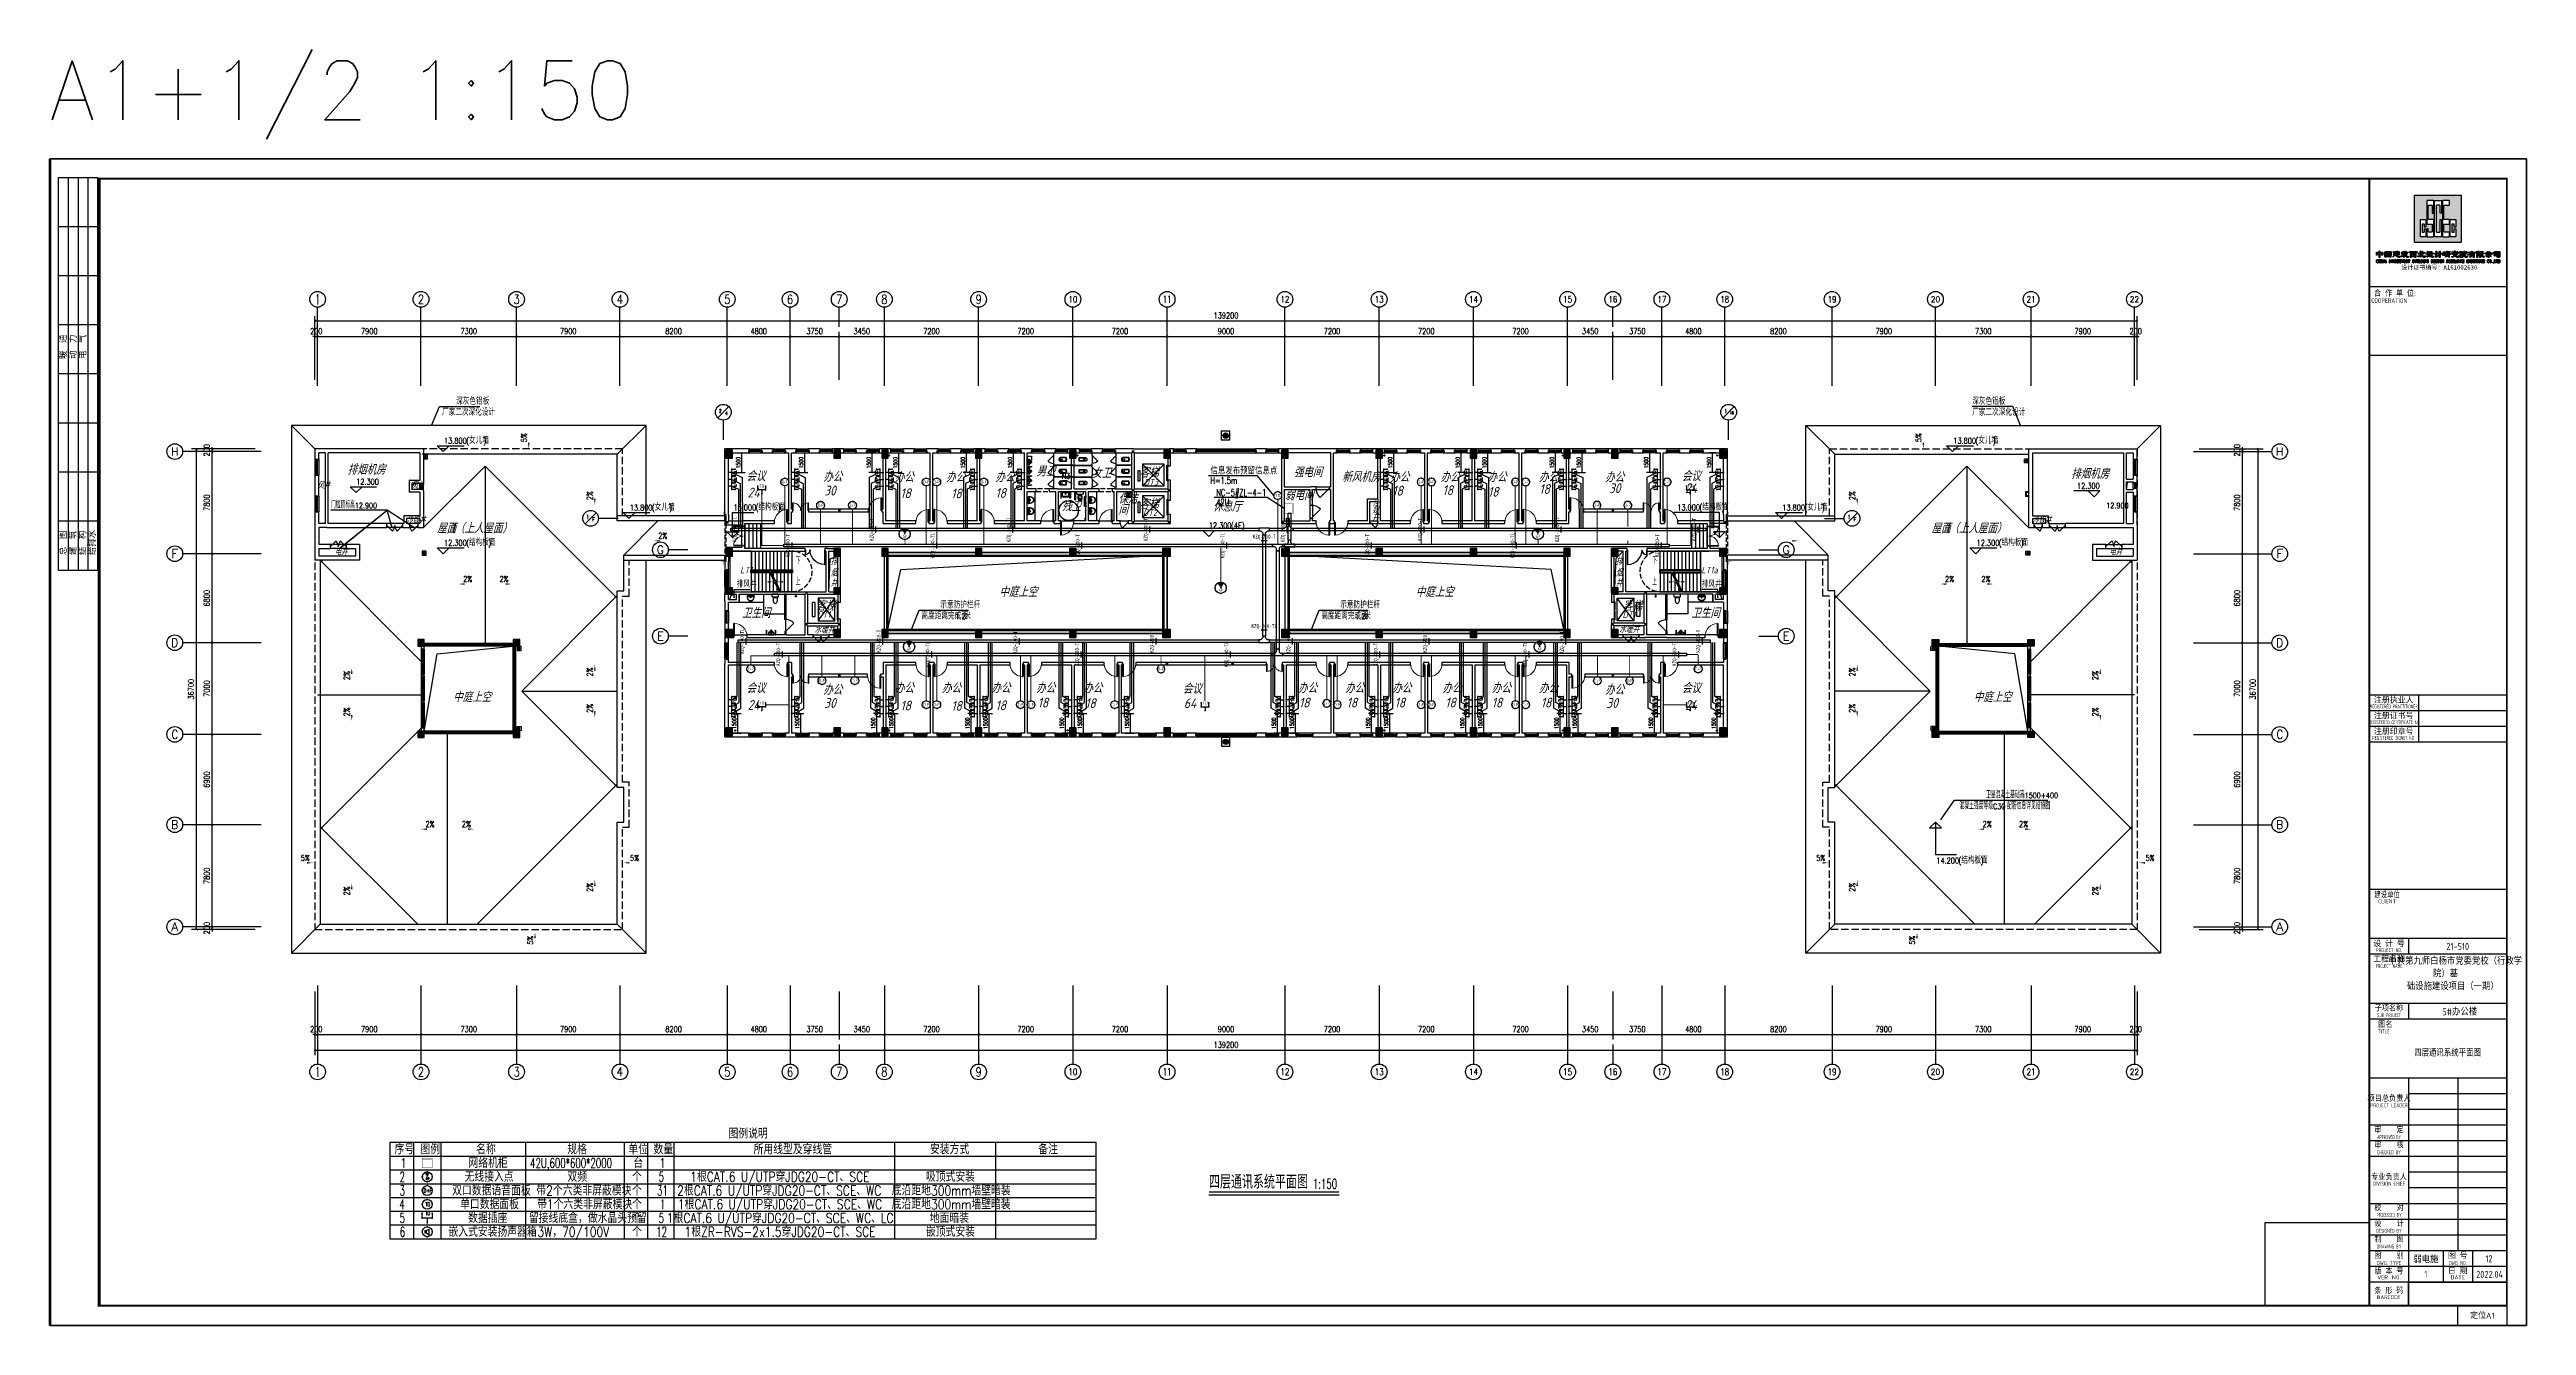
# Model space of a CAD drawing. Extents: x 1398449 to 2142961, y 256969 to 1032940.
# Drawn here: x 1498714 to 1687939, y 394257 to 491714 of the extents above; entities that cross this region are included whole.
import ezdxf
from ezdxf.enums import TextEntityAlignment as Align

# ---------------------------------------------------------------- set-up
doc = ezdxf.new("R2010")
doc.units = 0
doc.header["$LTSCALE"] = 1500
doc.header["$PDSIZE"] = 50
doc.linetypes.add('__DASH', pattern=[0.35, 0.25, -0.1])
doc.linetypes.add('DASH', pattern=[0.35, 0.25, -0.1])
for name, color, linetype in [('1-建筑底图', 8, 'Continuous'), ('AXIS_TEXT', 7, 'Continuous'), ('BTTK', 7, 'Continuous'), ('CABLETRAY_PDS', 6, 'Continuous'), ('DIM-箱柜', 3, 'Continuous'), ('DIM-通讯', 3, 'Continuous'), ('EQUIP-箱柜', 3, 'Continuous'), ('EQUIP-通讯', 3, 'Continuous'), ('LATRINE', 5, 'Continuous'), ('Logo', 4, 'Continuous'), ('LVTRY', 5, 'Continuous'), ('PUB_TITLE', 4, 'Continuous'), ('TEL_DIM', 3, 'Continuous'), ('TEL_SYMB', 3, 'Continuous'), ('TEL_TAB', 7, 'Continuous'), ('TEL_TEXT', 7, 'Continuous'), ('WIRE-综合布线', 5, 'Continuous'), ('光纤点位', 3, 'Continuous'), ('党校-主楼（一期）参照$0$PUB_TITLE', 7, 'Continuous'), ('内网桥架', 1, 'Continuous'), ('家具', 8, 'Continuous'), ('建筑-洁具', 5, 'Continuous'), ('抗震支吊架', 2, 'Continuous'), ('构造柱', 6, 'Continuous'), ('水', 5, 'Continuous'), ('洁具', 7, 'Continuous'), ('红机电话', 3, 'Continuous'), ('结构柱子', 253, 'Continuous'), ('蓝机电话', 3, 'Continuous'), ('防火分区', 8, 'Continuous')]:
    doc.layers.add(name, color=color, linetype=linetype)
doc.layers.add('yichutu', color=7, linetype='Continuous', true_color=0xffffff, plot=False)
doc.layers.add('内网线路', color=1, linetype='Continuous', lineweight=30)
doc.layers.add('条形码', color=7, linetype='Continuous', plot=False)
doc.layers.add('验收章', color=7, linetype='Continuous', plot=False)
doc.styles.add('_TCH_AXIS', font='COMPLEX', dxfattribs={"bigfont": 'GBCBIG'})
doc.styles.add('_TCH_DIM', font='SIMPLEX', dxfattribs={"bigfont": 'GBCBIG'})
doc.styles.add('_TCH_DIM_T3', font='SIMPLEX', dxfattribs={"width": 0.705882, "bigfont": 'GBCBIG'})
doc.styles.add('_TEL_ATTDEF', font='GBENOR', dxfattribs={"width": 0.8, "height": 3, "bigfont": 'GBCBIG'})
doc.styles.add('_TEL_DIM', font='SIMPLEX', dxfattribs={"width": 0.8, "height": 3.5, "bigfont": 'HZTXT'})
doc.styles.add('A_DIM', font='simplex.shx', dxfattribs={"width": 0.7, "bigfont": 'gbcbig.shx'})
doc.styles.add('COMPLEX', font='COMPLEX')
doc.styles.add('HT', font='')
doc.styles.add('HZ(TK)', font='geniso.shx', dxfattribs={"width": 0.9, "bigfont": 'hztxt.shx'})
doc.styles.add('kzcad', font='', dxfattribs={"width": 0.8})
doc.styles.get("Standard").update_dxf_attribs({"font": 'gbeitc.shx', "bigfont": 'gbcbig.shx'})
doc.styles.get('HT').set_extended_font_data('SimHei')
doc.styles.get('kzcad').set_extended_font_data('SimSun')
doc.linetypes.add('JIEDI', pattern='A,1.25,-0.25,0.25,-0.25,0.625,["/",Standard,S=0.6,R=0,X=0,Y=-0.3],0.625,-0.25,0.25,-0.25', length=4)
doc.dimstyles.new('_TCH_ARCH&&100', dxfattribs={"dimtxt": 297.5, "dimasz": 100, "dimexe": 250, "dimexo": 300, "dimgap": 126.25, "dimtad": 1, "dimdec": 0, "dimzin": 0, "dimdsep": 46, "dimtxsty": '_TCH_DIM_T3', "dimblk": 'ARCHTICK', "dimcen": 0.09, "dimclrt": 7, "dimazin": 2, "dimtfac": 1, "dimtdec": 0, "dimtix": 1, "dimtmove": 2, "dimatfit": 3, "dimfxl": 1, "dimtolj": 1, "dimtzin": 0, "dimarcsym": 0})
doc.dimstyles.new('_TCH_ARCH&&150', dxfattribs={"dimtxt": 446.25, "dimasz": 150, "dimexe": 375, "dimexo": 450, "dimgap": 189.375, "dimtad": 1, "dimdec": 0, "dimzin": 0, "dimdsep": 46, "dimtxsty": '_TCH_DIM_T3', "dimblk": 'ARCHTICK', "dimcen": 0.09, "dimclrt": 7, "dimazin": 2, "dimtfac": 1, "dimtdec": 0, "dimtix": 1, "dimtmove": 2, "dimatfit": 3, "dimfxl": 1, "dimtolj": 1, "dimtzin": 0, "dimarcsym": 0})

# ---------------------------------------------------------------- blocks, each defined once
blk = doc.blocks.new('fgtrgtrghtrh')
at = {"layer": '构造柱', "color": 0}
for points in [[(-389009, 1236625), (-389009, 1236425), (-389129, 1236625), (-389129, 1236425)], [(-387989, 1236625), (-387989, 1236425), (-388109, 1236625), (-388109, 1236425)], [(-387209, 1236625), (-387209, 1236425), (-387329, 1236625), (-387329, 1236425)], [(-386189, 1236625), (-386189, 1236425), (-386309, 1236625), (-386309, 1236425)], [(-385409, 1236625), (-385409, 1236425), (-385529, 1236625), (-385529, 1236425)], [(-384389, 1236625), (-384389, 1236425), (-384509, 1236625), (-384509, 1236425)], [(-383609, 1236625), (-383609, 1236425), (-383729, 1236625), (-383729, 1236425)], [(-380789, 1236625), (-380789, 1236425), (-380909, 1236625), (-380909, 1236425)], [(-380009, 1236625), (-380009, 1236425), (-380129, 1236625), (-380129, 1236425)], [(-377189, 1236625), (-377189, 1236425), (-377309, 1236625), (-377309, 1236425)], [(-376409, 1236625), (-376409, 1236425), (-376529, 1236625), (-376529, 1236425)], [(-375389, 1236625), (-375389, 1236425), (-375509, 1236625), (-375509, 1236425)], [(-374609, 1236625), (-374609, 1236425), (-374729, 1236625), (-374729, 1236425)], [(-373589, 1236625), (-373589, 1236425), (-373709, 1236625), (-373709, 1236425)], [(-372809, 1236625), (-372809, 1236425), (-372929, 1236625), (-372929, 1236425)], [(-369989, 1236625), (-369989, 1236425), (-370109, 1236625), (-370109, 1236425)], [(-369209, 1236625), (-369209, 1236425), (-369329, 1236625), (-369329, 1236425)], [(-368189, 1236625), (-368189, 1236425), (-368309, 1236625), (-368309, 1236425)], [(-367409, 1236625), (-367409, 1236425), (-367529, 1236625), (-367529, 1236425)], [(-366389, 1236625), (-366389, 1236425), (-366509, 1236625), (-366509, 1236425)], [(-365609, 1236625), (-365609, 1236425), (-365729, 1236625), (-365729, 1236425)], [(-362789, 1236625), (-362789, 1236425), (-362909, 1236625), (-362909, 1236425)], [(-362009, 1236625), (-362009, 1236425), (-362129, 1236625), (-362129, 1236425)], [(-360989, 1236625), (-360989, 1236425), (-361109, 1236625), (-361109, 1236425)], [(-359609, 1236625), (-359609, 1236425), (-359809, 1236625), (-359809, 1236425)], [(-355589, 1236625), (-355589, 1236425), (-355709, 1236625), (-355709, 1236425)], [(-354859, 1236625), (-354859, 1236425), (-354979, 1236625), (-354979, 1236425)], [(-350239, 1236625), (-350239, 1236425), (-350359, 1236625), (-350359, 1236425)], [(-349509, 1236625), (-349509, 1236425), (-349629, 1236625), (-349629, 1236425)], [(-344109, 1236625), (-344109, 1236425), (-344229, 1236625), (-344229, 1236425)], [(-343089, 1236625), (-343089, 1236425), (-343209, 1236625), (-343209, 1236425)], [(-342309, 1236625), (-342309, 1236425), (-342429, 1236625), (-342429, 1236425)], [(-339489, 1236625), (-339489, 1236425), (-339609, 1236625), (-339609, 1236425)], [(-338709, 1236625), (-338709, 1236425), (-338829, 1236625), (-338829, 1236425)], [(-337689, 1236625), (-337689, 1236425), (-337809, 1236625), (-337809, 1236425)], [(-336909, 1236625), (-336909, 1236425), (-337029, 1236625), (-337029, 1236425)], [(-335889, 1236625), (-335889, 1236425), (-336009, 1236625), (-336009, 1236425)], [(-335109, 1236625), (-335109, 1236425), (-335229, 1236625), (-335229, 1236425)], [(-332289, 1236625), (-332289, 1236425), (-332409, 1236625), (-332409, 1236425)], [(-331509, 1236625), (-331509, 1236425), (-331629, 1236625), (-331629, 1236425)], [(-330489, 1236625), (-330489, 1236425), (-330609, 1236625), (-330609, 1236425)], [(-329709, 1236625), (-329709, 1236425), (-329829, 1236625), (-329829, 1236425)], [(-328689, 1236625), (-328689, 1236425), (-328809, 1236625), (-328809, 1236425)], [(-327909, 1236625), (-327909, 1236425), (-328029, 1236625), (-328029, 1236425)], [(-325089, 1236625), (-325089, 1236425), (-325209, 1236625), (-325209, 1236425)], [(-324309, 1236625), (-324309, 1236425), (-324429, 1236625), (-324429, 1236425)], [(-321489, 1236625), (-321489, 1236425), (-321609, 1236625), (-321609, 1236425)], [(-320709, 1236625), (-320709, 1236425), (-320829, 1236625), (-320829, 1236425)], [(-319689, 1236625), (-319689, 1236425), (-319809, 1236625), (-319809, 1236425)], [(-318909, 1236625), (-318909, 1236425), (-319029, 1236625), (-319029, 1236425)], [(-317889, 1236625), (-317889, 1236425), (-318009, 1236625), (-318009, 1236425)], [(-317109, 1236625), (-317109, 1236425), (-317229, 1236625), (-317229, 1236425)], [(-316089, 1236625), (-316089, 1236425), (-316209, 1236625), (-316209, 1236425)], [(-382259, 1232125), (-382259, 1231925), (-382059, 1232125), (-382059, 1231925)], [(-359609, 1233675), (-359609, 1233475), (-359809, 1233675), (-359809, 1233475)], [(-356859, 1233675), (-356859, 1233475), (-357059, 1233675), (-357059, 1233475)], [(-323159, 1232125), (-323159, 1231925), (-322959, 1232125), (-322959, 1231925)], [(-390609, 1231025), (-390809, 1231025), (-390609, 1231225), (-390809, 1231225)], [(-359609, 1231225), (-359609, 1231025), (-359809, 1231225), (-359809, 1231025)], [(-356859, 1231225), (-356859, 1231025), (-357059, 1231225), (-357059, 1231025)], [(-348159, 1231225), (-348159, 1231025), (-348359, 1231225), (-348359, 1231025)], [(-314409, 1231225), (-314409, 1231025), (-314609, 1231225), (-314609, 1231025)], [(-390609, 1227425), (-390809, 1227425), (-390609, 1227545), (-390809, 1227545)], [(-314409, 1227425), (-314609, 1227425), (-314409, 1227545), (-314609, 1227545)], [(-390609, 1224312), (-390809, 1224312), (-390609, 1224432), (-390809, 1224432)], [(-384759, 1225825), (-384759, 1225625), (-384559, 1225825), (-384559, 1225625)], [(-320659, 1225825), (-320659, 1225625), (-320459, 1225825), (-320459, 1225625)], [(-314409, 1224312), (-314609, 1224312), (-314409, 1224432), (-314609, 1224432)], [(-384759, 1223425), (-384759, 1223225), (-384559, 1223425), (-384559, 1223225)], [(-382259, 1223425), (-382259, 1223225), (-382059, 1223425), (-382059, 1223225)], [(-323159, 1223425), (-323159, 1223225), (-322959, 1223425), (-322959, 1223225)], [(-320659, 1223425), (-320659, 1223225), (-320459, 1223425), (-320459, 1223225)], [(-390609, 1220605), (-390809, 1220605), (-390609, 1220725), (-390809, 1220725)], [(-314409, 1220605), (-314609, 1220605), (-314409, 1220725), (-314609, 1220725)], [(-382259, 1219525), (-382259, 1219325), (-382059, 1219525), (-382059, 1219325)], [(-357209, 1220425), (-357209, 1220225), (-357009, 1220425), (-357009, 1220225)], [(-352209, 1220425), (-352209, 1220225), (-352009, 1220425), (-352009, 1220225)], [(-323159, 1219525), (-323159, 1219325), (-322959, 1219525), (-322959, 1219325)], [(-389009, 1215025), (-389009, 1214825), (-389129, 1215025), (-389129, 1214825)], [(-387989, 1215025), (-387989, 1214825), (-388109, 1215025), (-388109, 1214825)], [(-387209, 1215025), (-387209, 1214825), (-387329, 1215025), (-387329, 1214825)], [(-386189, 1215025), (-386189, 1214825), (-386309, 1215025), (-386309, 1214825)], [(-385409, 1215025), (-385409, 1214825), (-385529, 1215025), (-385529, 1214825)], [(-384389, 1215025), (-384389, 1214825), (-384509, 1215025), (-384509, 1214825)], [(-383609, 1215025), (-383609, 1214825), (-383729, 1215025), (-383729, 1214825)], [(-380789, 1215025), (-380789, 1214825), (-380909, 1215025), (-380909, 1214825)], [(-380009, 1215025), (-380009, 1214825), (-380129, 1215025), (-380129, 1214825)], [(-377189, 1215025), (-377189, 1214825), (-377309, 1215025), (-377309, 1214825)], [(-376409, 1215025), (-376409, 1214825), (-376529, 1215025), (-376529, 1214825)], [(-375389, 1215025), (-375389, 1214825), (-375509, 1215025), (-375509, 1214825)], [(-374609, 1215025), (-374609, 1214825), (-374729, 1215025), (-374729, 1214825)], [(-373589, 1215025), (-373589, 1214825), (-373709, 1215025), (-373709, 1214825)], [(-372809, 1215025), (-372809, 1214825), (-372929, 1215025), (-372929, 1214825)], [(-369989, 1215025), (-369989, 1214825), (-370109, 1215025), (-370109, 1214825)], [(-369209, 1215025), (-369209, 1214825), (-369329, 1215025), (-369329, 1214825)], [(-368189, 1215025), (-368189, 1214825), (-368309, 1215025), (-368309, 1214825)], [(-367409, 1215025), (-367409, 1214825), (-367529, 1215025), (-367529, 1214825)], [(-366389, 1215025), (-366389, 1214825), (-366509, 1215025), (-366509, 1214825)], [(-365609, 1215025), (-365609, 1214825), (-365729, 1215025), (-365729, 1214825)], [(-362789, 1215025), (-362789, 1214825), (-362909, 1215025), (-362909, 1214825)], [(-362009, 1215025), (-362009, 1214825), (-362129, 1215025), (-362129, 1214825)], [(-360989, 1215025), (-360989, 1214825), (-361109, 1215025), (-361109, 1214825)], [(-359209, 1215025), (-359209, 1214825), (-359329, 1215025), (-359329, 1214825)], [(-357889, 1215025), (-357889, 1214825), (-358009, 1215025), (-358009, 1214825)], [(-355589, 1215025), (-355589, 1214825), (-355709, 1215025), (-355709, 1214825)], [(-354859, 1215025), (-354859, 1214825), (-354979, 1215025), (-354979, 1214825)], [(-350239, 1215025), (-350239, 1214825), (-350359, 1215025), (-350359, 1214825)], [(-349509, 1215025), (-349509, 1214825), (-349629, 1215025), (-349629, 1214825)], [(-347209, 1215025), (-347209, 1214825), (-347329, 1215025), (-347329, 1214825)], [(-345909, 1215025), (-345909, 1214825), (-346029, 1215025), (-346029, 1214825)], [(-344109, 1215025), (-344109, 1214825), (-344229, 1215025), (-344229, 1214825)], [(-343089, 1215025), (-343089, 1214825), (-343209, 1215025), (-343209, 1214825)], [(-342309, 1215025), (-342309, 1214825), (-342429, 1215025), (-342429, 1214825)], [(-339489, 1215025), (-339489, 1214825), (-339609, 1215025), (-339609, 1214825)], [(-338709, 1215025), (-338709, 1214825), (-338829, 1215025), (-338829, 1214825)], [(-337689, 1215025), (-337689, 1214825), (-337809, 1215025), (-337809, 1214825)], [(-336909, 1215025), (-336909, 1214825), (-337029, 1215025), (-337029, 1214825)], [(-335889, 1215025), (-335889, 1214825), (-336009, 1215025), (-336009, 1214825)], [(-335109, 1215025), (-335109, 1214825), (-335229, 1215025), (-335229, 1214825)], [(-332289, 1215025), (-332289, 1214825), (-332409, 1215025), (-332409, 1214825)], [(-331509, 1215025), (-331509, 1214825), (-331629, 1215025), (-331629, 1214825)], [(-330489, 1215025), (-330489, 1214825), (-330609, 1215025), (-330609, 1214825)], [(-329709, 1215025), (-329709, 1214825), (-329829, 1215025), (-329829, 1214825)], [(-328689, 1215025), (-328689, 1214825), (-328809, 1215025), (-328809, 1214825)], [(-327909, 1215025), (-327909, 1214825), (-328029, 1215025), (-328029, 1214825)], [(-325089, 1215025), (-325089, 1214825), (-325209, 1215025), (-325209, 1214825)], [(-324309, 1215025), (-324309, 1214825), (-324429, 1215025), (-324429, 1214825)], [(-321489, 1215025), (-321489, 1214825), (-321609, 1215025), (-321609, 1214825)], [(-320709, 1215025), (-320709, 1214825), (-320829, 1215025), (-320829, 1214825)], [(-319689, 1215025), (-319689, 1214825), (-319809, 1215025), (-319809, 1214825)], [(-318909, 1215025), (-318909, 1214825), (-319029, 1215025), (-319029, 1214825)], [(-317889, 1215025), (-317889, 1214825), (-318009, 1215025), (-318009, 1214825)], [(-317109, 1215025), (-317109, 1214825), (-317229, 1215025), (-317229, 1214825)], [(-316089, 1215025), (-316089, 1214825), (-316209, 1215025), (-316209, 1214825)]]:
    blk.add_solid(points, dxfattribs=at)
blk = doc.blocks.new('_E6')
for p, q in [((240, 0), (-240, 0)), ((-237, 0), (239, 0)), ((240, 0), (270, -79)), ((-213, -36), (-271, -91)), ((-240, 0), (-270, -79)), ((-179, -23), (181, -23)), ((141, -105), (-141, -105)), ((-141, -105), (141, -105)), ((217, -37), (274, -95))]:
    blk.add_line(p, q)
for centre, radius in [((-99, -65), 16.3), ((2, -172), 31.6), ((2, -172), 23), ((101, -65), 16.3)]:
    blk.add_circle(centre, radius)
for centre, radius, start, end in [((28, -152), 307, 166.17513, 244.72963), ((-141, -205), 100, 90, 190.56023), ((0, -179), 243, 190.56023, 349.43977), ((-179, -73), 50, 90, 133.18096), ((0, -201), 250, 245.80711, 296.46282), ((28, -152), 307, 266.58899, 266.59358), ((-28, -152), 307, 297.06391, 13.82487), ((141, -205), 100, 349.43977, 90), ((181, -73), 50, 44.56072, 90)]:
    blk.add_arc(centre, radius, start, end)
at = {"width": 0.8, "flags": 9}
for tag in ['XSIZE', 'YSIZE']:
    blk.add_attdef(tag, (0, 0), '', height=0.5, dxfattribs=at)
blk = doc.blocks.new('A$C737A27E0')
at = {"layer": '结构柱子'}
h = blk.add_hatch(color=6, dxfattribs=at)
h.dxf.hatch_style = 1
h.paths.add_polyline_path([(0, 21200), (500, 21200), (500, 21800), (0, 21800)])
h = blk.add_hatch(color=6, dxfattribs=at)
h.dxf.hatch_style = 1
h.paths.add_polyline_path([(8750, 21800), (8250, 21800), (8250, 21200), (8750, 21200)])
h = blk.add_hatch(color=6, dxfattribs=at)
h.dxf.hatch_style = 1
h.paths.add_polyline_path([(12400, 21800), (11900, 21800), (11900, 21200), (12400, 21200)])
h = blk.add_hatch(color=6, dxfattribs=at)
h.dxf.hatch_style = 1
h.paths.add_polyline_path([(19550, 21800), (19050, 21800), (19050, 21200), (19550, 21200)])
h = blk.add_hatch(color=6, dxfattribs=at)
h.dxf.hatch_style = 1
h.paths.add_polyline_path([(26250, 21200), (26750, 21200), (26750, 21800), (26250, 21800)])
h = blk.add_hatch(color=6, dxfattribs=at)
h.dxf.hatch_style = 1
h.paths.add_polyline_path([(33950, 21200), (33950, 21800), (33450, 21800), (33450, 21200)])
h = blk.add_hatch(color=6, dxfattribs=at)
h.dxf.hatch_style = 1
h.paths.add_polyline_path([(42950, 21800), (42450, 21800), (42450, 21200), (42950, 21200)])
h = blk.add_hatch(color=6, dxfattribs=at)
h.dxf.hatch_style = 1
h.paths.add_polyline_path([(50150, 21800), (49650, 21800), (49650, 21200), (50150, 21200)])
h = blk.add_hatch(color=6, dxfattribs=at)
h.dxf.hatch_style = 1
h.paths.add_polyline_path([(57350, 21800), (56850, 21800), (56850, 21200), (57350, 21200)])
h = blk.add_hatch(color=6, dxfattribs=at)
h.dxf.hatch_style = 1
h.paths.add_polyline_path([(64500, 21800), (64000, 21800), (64000, 21200), (64500, 21200)])
h = blk.add_hatch(color=6, dxfattribs=at)
h.dxf.hatch_style = 1
h.paths.add_polyline_path([(68150, 21200), (68150, 21800), (67650, 21800), (67650, 21200)])
h = blk.add_hatch(color=6, dxfattribs=at)
h.dxf.hatch_style = 1
h.paths.add_polyline_path([(76400, 21800), (75900, 21800), (75900, 21200), (76400, 21200)])
h = blk.add_hatch(color=6, dxfattribs=at)
h.dxf.hatch_style = 1
h.paths.add_polyline_path([(500, 14300), (0, 14300), (0, 13700), (500, 13700)])
h = blk.add_hatch(color=6, dxfattribs=at)
h.dxf.hatch_style = 1
h.paths.add_polyline_path([(8250, 14300), (8250, 13700), (8750, 13700), (8750, 14300)])
h = blk.add_hatch(color=6, dxfattribs=at)
h.dxf.hatch_style = 1
h.paths.add_polyline_path([(12400, 13700), (12400, 14300), (11900, 14300), (11900, 13700)])
h = blk.add_hatch(color=6, dxfattribs=at)
h.dxf.hatch_style = 1
h.paths.add_polyline_path([(19050, 14300), (19050, 13700), (19550, 13700), (19550, 14300)])
h = blk.add_hatch(color=6, dxfattribs=at)
h.dxf.hatch_style = 1
h.paths.add_polyline_path([(26750, 13700), (26750, 14300), (26250, 14300), (26250, 13700)])
h = blk.add_hatch(color=6, dxfattribs=at)
h.dxf.hatch_style = 1
h.paths.add_polyline_path([(33950, 13700), (33950, 14300), (33350, 14300), (33350, 13700)])
h = blk.add_hatch(color=6, dxfattribs=at)
h.dxf.hatch_style = 1
h.paths.add_polyline_path([(43050, 14300), (42450, 14300), (42450, 13700), (43050, 13700)])
h = blk.add_hatch(color=6, dxfattribs=at)
h.dxf.hatch_style = 1
h.paths.add_polyline_path([(50150, 13700), (50150, 14300), (49650, 14300), (49650, 13700)])
h = blk.add_hatch(color=6, dxfattribs=at)
h.dxf.hatch_style = 1
h.paths.add_polyline_path([(57350, 13700), (57350, 14300), (56850, 14300), (56850, 13700)])
h = blk.add_hatch(color=6, dxfattribs=at)
h.dxf.hatch_style = 1
h.paths.add_polyline_path([(64000, 14300), (64000, 13700), (64500, 13700), (64500, 14300)])
h = blk.add_hatch(color=6, dxfattribs=at)
h.dxf.hatch_style = 1
h.paths.add_polyline_path([(68150, 14300), (67650, 14300), (67650, 13700), (68150, 13700)])
h = blk.add_hatch(color=6, dxfattribs=at)
h.dxf.hatch_style = 1
h.paths.add_polyline_path([(75900, 13700), (76400, 13700), (76400, 14300), (75900, 14300)])
h = blk.add_hatch(color=6, dxfattribs=at)
h.dxf.hatch_style = 1
h.paths.add_polyline_path([(500, 11300), (0, 11300), (0, 10800), (500, 10800)])
h = blk.add_hatch(color=6, dxfattribs=at)
h.dxf.hatch_style = 1
h.paths.add_polyline_path([(8750, 11300), (8250, 11300), (8250, 10800), (8750, 10800)])
h = blk.add_hatch(color=6, dxfattribs=at)
h.dxf.hatch_style = 1
h.paths.add_polyline_path([(68150, 11300), (67650, 11300), (67650, 10800), (68150, 10800)])
h = blk.add_hatch(color=6, dxfattribs=at)
h.dxf.hatch_style = 1
h.paths.add_polyline_path([(76400, 11300), (75900, 11300), (75900, 10800), (76400, 10800)])
h = blk.add_hatch(color=6, dxfattribs=at)
h.dxf.hatch_style = 1
h.paths.add_polyline_path([(500, 8100), (0, 8100), (0, 7500), (500, 7500)])
h = blk.add_hatch(color=6, dxfattribs=at)
h.dxf.hatch_style = 1
h.paths.add_polyline_path([(8750, 8100), (8250, 8100), (8250, 7500), (8750, 7500)])
h = blk.add_hatch(color=6, dxfattribs=at)
h.dxf.hatch_style = 1
h.paths.add_polyline_path([(12400, 7500), (12400, 8100), (11900, 8100), (11900, 7500)])
h = blk.add_hatch(color=6, dxfattribs=at)
h.dxf.hatch_style = 1
h.paths.add_polyline_path([(19550, 8100), (19050, 8100), (19050, 7500), (19550, 7500)])
h = blk.add_hatch(color=6, dxfattribs=at)
h.dxf.hatch_style = 1
h.paths.add_polyline_path([(26750, 8100), (26250, 8100), (26250, 7500), (26750, 7500)])
h = blk.add_hatch(color=6, dxfattribs=at)
h.dxf.hatch_style = 1
h.paths.add_polyline_path([(33950, 7500), (33950, 8100), (33350, 8100), (33350, 7500)])
h = blk.add_hatch(color=6, dxfattribs=at)
h.dxf.hatch_style = 1
h.paths.add_polyline_path([(43050, 7500), (43050, 8100), (42450, 8100), (42450, 7500)])
h = blk.add_hatch(color=6, dxfattribs=at)
h.dxf.hatch_style = 1
h.paths.add_polyline_path([(49650, 8100), (49650, 7500), (50150, 7500), (50150, 8100)])
h = blk.add_hatch(color=6, dxfattribs=at)
h.dxf.hatch_style = 1
h.paths.add_polyline_path([(57350, 8100), (56850, 8100), (56850, 7500), (57350, 7500)])
h = blk.add_hatch(color=6, dxfattribs=at)
h.dxf.hatch_style = 1
h.paths.add_polyline_path([(64500, 8100), (64000, 8100), (64000, 7500), (64500, 7500)])
h = blk.add_hatch(color=6, dxfattribs=at)
h.dxf.hatch_style = 1
h.paths.add_polyline_path([(68150, 8100), (67650, 8100), (67650, 7500), (68150, 7500)])
h = blk.add_hatch(color=6, dxfattribs=at)
h.dxf.hatch_style = 1
h.paths.add_polyline_path([(76400, 7500), (76400, 8100), (75900, 8100), (75900, 7500)])
h = blk.add_hatch(color=6, dxfattribs=at)
h.dxf.hatch_style = 1
h.paths.add_polyline_path([(500, 600), (0, 600), (0, 0), (500, 0)])
h = blk.add_hatch(color=6, dxfattribs=at)
h.dxf.hatch_style = 1
h.paths.add_polyline_path([(8750, 600), (8250, 600), (8250, 0), (8750, 0)])
h = blk.add_hatch(color=6, dxfattribs=at)
h.dxf.hatch_style = 1
h.paths.add_polyline_path([(12400, 0), (12400, 600), (11900, 600), (11900, 0)])
h = blk.add_hatch(color=6, dxfattribs=at)
h.dxf.hatch_style = 1
h.paths.add_polyline_path([(19550, 600), (19050, 600), (19050, 0), (19550, 0)])
h = blk.add_hatch(color=6, dxfattribs=at)
h.dxf.hatch_style = 1
h.paths.add_polyline_path([(26750, 0), (26750, 600), (26250, 600), (26250, 0)])
h = blk.add_hatch(color=6, dxfattribs=at)
h.dxf.hatch_style = 1
h.paths.add_polyline_path([(33950, 600), (33450, 600), (33450, 0), (33950, 0)])
h = blk.add_hatch(color=6, dxfattribs=at)
h.dxf.hatch_style = 1
h.paths.add_polyline_path([(42950, 600), (42450, 600), (42450, 0), (42950, 0)])
h = blk.add_hatch(color=6, dxfattribs=at)
h.dxf.hatch_style = 1
h.paths.add_polyline_path([(50150, 0), (50150, 600), (49650, 600), (49650, 0)])
h = blk.add_hatch(color=6, dxfattribs=at)
h.dxf.hatch_style = 1
h.paths.add_polyline_path([(57350, 600), (56850, 600), (56850, 0), (57350, 0)])
h = blk.add_hatch(color=6, dxfattribs=at)
h.dxf.hatch_style = 1
h.paths.add_polyline_path([(64500, 600), (64000, 600), (64000, 0), (64500, 0)])
h = blk.add_hatch(color=6, dxfattribs=at)
h.dxf.hatch_style = 1
h.paths.add_polyline_path([(68150, 0), (68150, 600), (67650, 600), (67650, 0)])
h = blk.add_hatch(color=6, dxfattribs=at)
h.dxf.hatch_style = 1
h.paths.add_polyline_path([(76400, 0), (76400, 600), (75900, 600), (75900, 0)])
at = {"layer": '结构柱子', "color": 6}
for points in [[(500, 21800), (0, 21800), (0, 21200), (500, 21200)], [(8750, 21800), (8250, 21800), (8250, 21200), (8750, 21200)], [(12400, 21800), (11900, 21800), (11900, 21200), (12400, 21200)], [(19550, 21800), (19050, 21800), (19050, 21200), (19550, 21200)], [(26750, 21800), (26250, 21800), (26250, 21200), (26750, 21200)], [(33950, 21800), (33450, 21800), (33450, 21200), (33950, 21200)], [(42950, 21800), (42450, 21800), (42450, 21200), (42950, 21200)], [(50150, 21800), (49650, 21800), (49650, 21200), (50150, 21200)], [(57350, 21800), (56850, 21800), (56850, 21200), (57350, 21200)], [(64500, 21800), (64000, 21800), (64000, 21200), (64500, 21200)], [(68150, 21800), (67650, 21800), (67650, 21200), (68150, 21200)], [(76400, 21800), (75900, 21800), (75900, 21200), (76400, 21200)], [(500, 14300), (0, 14300), (0, 13700), (500, 13700)], [(8750, 14300), (8250, 14300), (8250, 13700), (8750, 13700)], [(12400, 14300), (11900, 14300), (11900, 13700), (12400, 13700)], [(19550, 14300), (19050, 14300), (19050, 13700), (19550, 13700)], [(26750, 14300), (26250, 14300), (26250, 13700), (26750, 13700)], [(33950, 14300), (33350, 14300), (33350, 13700), (33950, 13700)], [(43050, 14300), (42450, 14300), (42450, 13700), (43050, 13700)], [(50150, 14300), (49650, 14300), (49650, 13700), (50150, 13700)], [(57350, 14300), (56850, 14300), (56850, 13700), (57350, 13700)], [(64500, 14300), (64000, 14300), (64000, 13700), (64500, 13700)], [(68150, 14300), (67650, 14300), (67650, 13700), (68150, 13700)], [(76400, 14300), (75900, 14300), (75900, 13700), (76400, 13700)], [(500, 11300), (0, 11300), (0, 10800), (500, 10800)], [(8750, 11300), (8250, 11300), (8250, 10800), (8750, 10800)], [(68150, 11300), (67650, 11300), (67650, 10800), (68150, 10800)], [(76400, 11300), (75900, 11300), (75900, 10800), (76400, 10800)], [(500, 8100), (0, 8100), (0, 7500), (500, 7500)], [(8750, 8100), (8250, 8100), (8250, 7500), (8750, 7500)], [(12400, 8100), (11900, 8100), (11900, 7500), (12400, 7500)], [(19550, 8100), (19050, 8100), (19050, 7500), (19550, 7500)], [(26750, 8100), (26250, 8100), (26250, 7500), (26750, 7500)], [(33950, 8100), (33350, 8100), (33350, 7500), (33950, 7500)], [(43050, 8100), (42450, 8100), (42450, 7500), (43050, 7500)], [(50150, 8100), (49650, 8100), (49650, 7500), (50150, 7500)], [(57350, 8100), (56850, 8100), (56850, 7500), (57350, 7500)], [(64500, 8100), (64000, 8100), (64000, 7500), (64500, 7500)], [(68150, 8100), (67650, 8100), (67650, 7500), (68150, 7500)], [(76400, 8100), (75900, 8100), (75900, 7500), (76400, 7500)], [(500, 600), (0, 600), (0, 0), (500, 0)], [(8750, 600), (8250, 600), (8250, 0), (8750, 0)], [(12400, 600), (11900, 600), (11900, 0), (12400, 0)], [(19550, 600), (19050, 600), (19050, 0), (19550, 0)], [(26750, 600), (26250, 600), (26250, 0), (26750, 0)], [(33950, 600), (33450, 600), (33450, 0), (33950, 0)], [(42950, 600), (42450, 600), (42450, 0), (42950, 0)], [(50150, 600), (49650, 600), (49650, 0), (50150, 0)], [(57350, 600), (56850, 600), (56850, 0), (57350, 0)], [(64500, 600), (64000, 600), (64000, 0), (64500, 0)], [(68150, 600), (67650, 600), (67650, 0), (68150, 0)], [(76400, 600), (75900, 600), (75900, 0), (76400, 0)]]:
    blk.add_lwpolyline(points, close=True, dxfattribs=at)
blk = doc.blocks.new('A$C2CDD3BEF')
at = {"layer": '防火分区'}
h = blk.add_hatch(color=7, dxfattribs=at)
h.dxf.hatch_style = 1
edge = h.paths.add_edge_path()
edge.add_arc((460, 446), 282, 0, 360)
at = {"layer": '防火分区', "color": 7}
blk.add_lwpolyline([(0, 0), (900, 0), (900, 900), (0, 900)], close=True, dxfattribs=at)
blk.add_circle((460, 446), 282, dxfattribs=at)
blk = doc.blocks.new('shui1')
at = {"layer": '水'}
for centre in [(493792, 185838), (508192, 185838), (531642, 185838), (545292, 185838), (557073, 185838), (482042, 164838), (493792, 164838), (507442, 164838), (531642, 164838), (545292, 164838), (557042, 164838)]:
    blk.add_circle(centre, 50, dxfattribs=at)
blk = doc.blocks.new('shui2')
at = {"layer": '水'}
for centre in [(450438, 452508), (588645, 452508), (472938, 449808), (566145, 449808), (472938, 435408), (566145, 435408), (450438, 432158), (588645, 432158)]:
    blk.add_circle(centre, 50, dxfattribs=at)
blk = doc.blocks.new('水簸箕')
for p, q in [((156016, 135717), (156056, 135717)), ((156056, 135617), (156016, 135617)), ((156316, 135717), (156276, 135717)), ((156276, 135617), (156316, 135617))]:
    blk.add_line(p, q)
blk.add_lwpolyline([(156016, 135817), (156316, 135817), (156316, 135517), (156016, 135517)], close=True)
blk.add_lwpolyline([(156276, 135717), (156276, 135557), (156056, 135557), (156056, 135717)])
blk = doc.blocks.new('A$C4FD86D06')
at = {"layer": '水'}
blk.add_circle((150, 150), 50, dxfattribs=at)
at = {"layer": '水', "rotation": 180}
blk.add_blockref('水簸箕', (156316, 135817), dxfattribs=at)
blk = doc.blocks.new('JB-LinYuTou')
blk.add_line((0, 0), (0, -150))
blk.add_arc((0, -150), 50, 120, 60)
blk = doc.blocks.new('$plan$00000379')
at = {"layer": '建筑-洁具'}
for p, q in [((-575, 18), (-536, 18)), ((-572, 18), (-572, 18)), ((-536, -22), (-576, -21))]:
    blk.add_line(p, q, dxfattribs=at)
for points in [[(-285, -110, -0.0823714), (-434, -171, -0.1740471), (-592, -152, -0.1528473), (-702, -46, -0.2548697), (-702, 46, -0.1351934), (-607, 144, -0.1926796), (-434, 171, -0.0667149), (-320, 128, 0.0084124), (-285, 110), (-220, 110), (-220, -110)], [(-307, -1, -0.0737639), (-317, -64, -0.2194111), (-337, -85, -0.0180163), (-436, -122, -0.1630079), (-533, -122, -0.0845593), (-606, -92, -0.1855195), (-666, -26, -0.2527856), (-658, 39, -0.083694), (-606, 90, -0.078323), (-556, 115, -0.0869509), (-477, 126, -0.0712776), (-416, 114, -0.0217194), (-371, 97, 0.0161687), (-337, 83, -0.1587682), (-324, 73, -0.1688137), (-308, 12)]]:
    blk.add_lwpolyline(points, format="xyb", close=True, dxfattribs=at)
for points in [[(-220, 110), (-285, 110)], [(-220, 175), (-220, -175)], [(0, 240), (-155, 240)], [(0, -240), (0, 240)], [(-285, -110), (-220, -110)], [(-155, -240), (0, -240)]]:
    blk.add_lwpolyline(points, dxfattribs=at)
for points in [[(-155, 240, 0.4142136), (-220, 175, 0.4142136)], [(-220, -175, 0.4142136), (-155, -240, 0.4142136)]]:
    blk.add_lwpolyline(points, format="xyb", dxfattribs=at)
for centre, radius, start, end in [((-549, -3), 33.2, 100.04955, 259.95045), ((-536, -2), 20, 270, 90)]:
    blk.add_arc(centre, radius, start, end, dxfattribs=at)
blk = doc.blocks.new('$plan$00000403')
at = {"layer": '建筑-洁具'}
for p, q in [((-650, 0), (-650, 0)), ((-19, 20), (-630, 20)), ((-19, -20), (-19, 20)), ((-630, -20), (-19, -20))]:
    blk.add_line(p, q, dxfattribs=at)
for points in [[(-103, 24), (-13, 24), (-13, 38), (-103, 38)], [(-43, 38), (-30, 38), (-30, 46), (-43, 46)], [(0, 60), (-13, 60), (-13, -60), (0, -60)], [(-103, -24), (-13, -24), (-13, -38), (-103, -38)], [(-43, -38), (-30, -38), (-30, -46), (-43, -46)]]:
    blk.add_lwpolyline(points, close=True, dxfattribs=at)
for start, end in [(90.00056, 180.00064), (179.99993, 270.00002)]:
    blk.add_arc((-630, 0), 20, start, end, dxfattribs=at)
blk = doc.blocks.new('$plan$00001624')
at = {"layer": '建筑-洁具'}
for p, q in [((-23, -28), (-23, -54)), ((17, -28), (17, -54)), ((49, -85), (477, -85)), ((49, -125), (700, -125)), ((462, -13), (477, -28)), ((517, -28), (532, -13)), ((517, -85), (680, -85)), ((665, -13), (680, -28)), ((720, -28), (735, -13))]:
    blk.add_line(p, q, dxfattribs=at)
for points in [[(60, 0), (60, -13), (-60, -13), (-60, 0)], [(560, 0), (560, -13), (440, -13), (440, 0)], [(763, 0), (763, -13), (643, -13), (643, 0)]]:
    blk.add_lwpolyline(points, close=True, dxfattribs=at)
for points in [[(-38, -13), (-23, -28), (17, -28), (33, -13)], [(477, -28), (477, -85)], [(477, -28), (517, -28)], [(517, -28), (517, -85)]]:
    blk.add_lwpolyline(points, dxfattribs=at)
blk.add_lwpolyline([(700, -125), (700, -125, -0.414214), (680, -105), (680, -28), (720, -28), (720, -105, -0.414214)], format="xyb", close=True, dxfattribs=at)
for centre, radius, start, end in [((49, -54), 71.5, 180.00008, 269.99997), ((49, -54), 31.5, 180.00028, 269.99978), ((497, -85), 20, 176.50586, 0.09151)]:
    blk.add_arc(centre, radius, start, end, dxfattribs=at)
blk = doc.blocks.new('$plan$00000343')
at = {"layer": '建筑-洁具', "lineweight": 13}
for p, q in [((-279, -123), (-251, -123)), ((-277, -51), (-251, -51)), ((-232, -26), (-232, -79)), ((-232, -79), (-154, -79)), ((-191, -100), (-232, -127)), ((-232, -127), (-232, -335)), ((-232, -335), (-191, -381)), ((-191, -100), (189, -100)), ((-149, -84), (-149, -100)), ((148, -84), (148, -100)), ((232, -79), (153, -79)), ((232, -335), (191, -381)), ((192, -101), (232, -127)), ((232, -26), (232, -79)), ((232, -127), (232, -335)), ((279, -51), (253, -51)), ((281, -123), (253, -123))]:
    blk.add_line(p, q, dxfattribs=at)
at = {"layer": '建筑-洁具'}
for p, q in [((-251, -26), (251, -26)), ((-251, -349), (-251, -26)), ((-221, -381), (-251, -349)), ((222, -381), (-221, -381)), ((0, -26), (-90, -26)), ((-90, -26), (90, -26)), ((222, -381), (251, -349)), ((251, -349), (251, -26))]:
    blk.add_line(p, q, dxfattribs=at)
for points in [[(-280, 0), (-280, -350)], [(-280, 0), (280, 0)], [(280, 0), (280, -350)], [(-280, -350), (-230, -410)], [(-230, -410), (230, -410)], [(280, -350), (230, -410)]]:
    blk.add_lwpolyline(points, dxfattribs=at)
at = {"layer": '建筑-洁具', "lineweight": 13}
for centre, radius in [((-89, -56), 15), ((1, -182), 24.9), ((1, -44), 8), ((91, -54), 15)]:
    blk.add_circle(centre, radius, dxfattribs=at)
at = {"layer": '建筑-洁具'}
blk.add_circle((1, -182), 33.1, dxfattribs=at)
at = {"layer": '建筑-洁具', "lineweight": 13}
for centre, start, end in [((-154, -84), 0, 90), ((153, -84), 90, 180), ((189, -105), 57.24435, 90)]:
    blk.add_arc(centre, 5, start, end, dxfattribs=at)
blk = doc.blocks.new('A$C1C523CE6')
at = {"layer": '家具', "linetype": '__DASH'}
blk.add_circle((1321, -329), 750, dxfattribs=at)
at = {"layer": '建筑-洁具'}
for points in [[(1181, 630), (1221, 630), (1221, 1130), (1181, 1130)], [(1921, 630), (1881, 630), (1881, 1130), (1921, 1130)], [(81, -930), (81, -910), (51, -910), (51, -930)], [(81, -1010), (81, -1030), (51, -1030), (51, -1010)]]:
    blk.add_lwpolyline(points, close=True, dxfattribs=at)
blk.add_lwpolyline([(1, -870), (51, -870), (51, -1070), (1, -1070)], dxfattribs=at)
at = {"layer": '建筑-洁具', "xscale": -1, "rotation": 90}
blk.add_blockref('$plan$00001624', (1, 730), dxfattribs=at)
at = {"layer": '建筑-洁具', "extrusion": (0, 0, -1), "xscale": -1, "zscale": -1, "rotation": 270}
for name, p in [('$plan$00000379', (-451, 1130)), ('$plan$00000403', (-826, 1130))]:
    blk.add_blockref(name, p, dxfattribs=at)
at = {"layer": '建筑-洁具', "extrusion": (0, 0, -1), "zscale": -1, "rotation": 3.576254661836208e-12}
blk.add_blockref('$plan$00000343', (-1551, 1130), dxfattribs=at)
blk = doc.blocks.new('$lvtry$00000191')
for p, q in [((-150, -150), (-39, -269)), ((-150, -450), (-39, -331)), ((39, -269), (150, -150)), ((39, -331), (150, -450))]:
    blk.add_line(p, q)
for points in [[(200, -500), (200, -100), (-200, -100), (-200, -500)], [(150, -450), (150, -150), (-150, -150), (-150, -450)]]:
    blk.add_lwpolyline(points, close=True)
blk.add_circle((0, -300), 50)
blk.add_point((0, -150))
blk = doc.blocks.new('$lvtry$00000200')
at = {"color": 0}
for p, q in [((-110, -40, 0), (-110, -470, 0)), ((100, -30, 0), (-100, -30, 0)), ((110, -470, 0), (110, -40, 0))]:
    blk.add_line(p, q, dxfattribs=at)
at = {"color": 0, "elevation": 0}
blk.add_lwpolyline([(100, 0), (-100, 0, 0.4142136), (-140, -40), (-140, -480, 0.4142136), (-30, -590), (30, -590, 0.4142136), (140, -480), (140, -40, 0.4142136)], format="xyb", close=True, dxfattribs=at)
blk.add_lwpolyline([(140, -470), (-140, -470)], dxfattribs=at)
at = {"color": 0}
blk.add_circle((0, -359, 0), 20, dxfattribs=at)
for centre, start, end in [((-100, -40, 0), 90, 180), ((100, -40, 0), 0, 90)]:
    blk.add_arc(centre, 10, start, end, dxfattribs=at)
for p in [(0, 0), (0, -359, 0)]:
    blk.add_point(p, dxfattribs=at)
blk = doc.blocks.new('$DorLib2D$00000114')
at = {"color": 0}
blk.add_line((0.5, 0), (-0.21, 0.71), dxfattribs=at)
blk.add_arc((0.5, 0), 1, 135, 180, dxfattribs=at)
blk = doc.blocks.new('dfregre')
at = {"layer": 'LATRINE'}
for p, q in [((506354, 730223), (506354, 730073)), ((506379, 730223), (506354, 730223)), ((506354, 730073), (506379, 730073)), ((506354, 730073), (506354, 729473)), ((506379, 729473), (506354, 729473)), ((506354, 729473), (506354, 729323)), ((506354, 729323), (506354, 729173)), ((506354, 729173), (506379, 729173)), ((506354, 729173), (506354, 728573)), ((506379, 728573), (506354, 728573)), ((506354, 728573), (506354, 728423)), ((506379, 730073), (506379, 730223)), ((506379, 729335), (506379, 729473)), ((507842, 729335), (506379, 729335)), ((507842, 729310), (506379, 729310)), ((506379, 729173), (506379, 729310)), ((506379, 728435), (506379, 728573)), ((507842, 729310), (507842, 729335)), ((507842, 729335), (509304, 729335)), ((507842, 729335), (507842, 729310)), ((507842, 729310), (509304, 729310)), ((509304, 730223), (509304, 730073)), ((509329, 730223), (509304, 730223)), ((509304, 730073), (509329, 730073)), ((509329, 729473), (509304, 729473)), ((509304, 729473), (509304, 729335)), ((509304, 729310), (509304, 729173)), ((509304, 729173), (509329, 729173)), ((509329, 728573), (509304, 728573)), ((509304, 728573), (509304, 728435)), ((509329, 730073), (509329, 730223)), ((509329, 730073), (509329, 729473)), ((509329, 729323), (509329, 729473)), ((509329, 729173), (509329, 729323)), ((509329, 729173), (509329, 728573)), ((509329, 728423), (509329, 728573)), ((511129, 730223), (511129, 730073)), ((511154, 730223), (511129, 730223)), ((511129, 730073), (511154, 730073)), ((511129, 730073), (511129, 729473)), ((511154, 729473), (511129, 729473)), ((511129, 729473), (511129, 729323)), ((511129, 729323), (511129, 729173)), ((511129, 729173), (511154, 729173)), ((511129, 729173), (511129, 728573)), ((511154, 728573), (511129, 728573)), ((511129, 728573), (511129, 728423)), ((511154, 730073), (511154, 730223)), ((511154, 729335), (511154, 729473)), ((512342, 729335), (511154, 729335)), ((512342, 729310), (511154, 729310)), ((511154, 729173), (511154, 729310)), ((511154, 728435), (511154, 728573)), ((512342, 729310), (512342, 729335)), ((506354, 728423), (506354, 728273)), ((506354, 728273), (506379, 728273)), ((506354, 728273), (506354, 727673)), ((506379, 727673), (506354, 727673)), ((506354, 727673), (506354, 727523)), ((506354, 727523), (506379, 727523)), ((507842, 728435), (506379, 728435)), ((507842, 728410), (506379, 728410)), ((506379, 728273), (506379, 728410)), ((506379, 727523), (506379, 727673)), ((507842, 728410), (507842, 728435)), ((507842, 728435), (509304, 728435)), ((507842, 728435), (507842, 728410)), ((507842, 728410), (509304, 728410)), ((509304, 728410), (509304, 728273)), ((509304, 728273), (509329, 728273)), ((509329, 727673), (509304, 727673)), ((509304, 727673), (509304, 727523)), ((509304, 727523), (509329, 727523)), ((509329, 728273), (509329, 728423)), ((509329, 728273), (509329, 727673)), ((509329, 727523), (509329, 727673)), ((511129, 728423), (511129, 728273)), ((511129, 728273), (511154, 728273)), ((511129, 728273), (511129, 727673)), ((511154, 727673), (511129, 727673)), ((511129, 727673), (511129, 727523)), ((511129, 727523), (511154, 727523)), ((512342, 728435), (511154, 728435)), ((512342, 728410), (511154, 728410)), ((511154, 728273), (511154, 728410)), ((511154, 727523), (511154, 727673)), ((512342, 728410), (512342, 728435))]:
    blk.add_line(p, q, dxfattribs=at)
at = {"layer": 'LATRINE', "xscale": -600, "zscale": 25}
for p, yscale, rotation in [((506367, 729773), -600, 270.0000036838258), ((506367, 728873), -600, 270.0000036838258), ((509317, 729773), 600, 269.9999963161742), ((509317, 728873), 600, 269.9999963161742), ((511142, 729773), -600, 270.0000036838258), ((511142, 728873), -600, 270.0000036838258), ((506367, 727973), -600, 270.0000036838258), ((509317, 727973), 600, 269.9999963161742), ((511142, 727973), -600, 270.0000036838258)]:
    blk.add_blockref('$DorLib2D$00000114', p, dxfattribs=dict(at, yscale=yscale, rotation=rotation))
at = {"layer": 'LVTRY', "rotation": 270.0000036837288}
for p in [(507367, 729773, -400), (507367, 728873, -400), (512142, 729773, -400), (512142, 728873, -400), (507367, 727973, -400), (512142, 727973, -400)]:
    blk.add_blockref('$lvtry$00000200', p, dxfattribs=at)
at = {"layer": 'LVTRY', "rotation": 269.9999963162712}
for p, yscale in [((508317, 729773, -400), -0.9999999999999902), ((508317, 728873, -400), -0.9999999999999905), ((508317, 727973, -400), -0.9999999999999903)]:
    blk.add_blockref('$lvtry$00000200', p, dxfattribs=dict(at, yscale=yscale))
blk = doc.blocks.new('$WINLIB2D$00000039')
at = {"color": 0}
for points in [[(-0.5, 0.5), (-0.5, -0.5)], [(0.5, 0.5), (-0.5, 0.5)], [(-0.5, 0.167), (0.5, 0.167)], [(-0.452, -0.167), (-0.5, 0.084)], [(-0.384, -0.167), (-0.448, 0.167)], [(-0.316, -0.167), (-0.38, 0.167)], [(-0.248, -0.167), (-0.312, 0.167)], [(-0.18, -0.167), (-0.244, 0.167)], [(-0.112, -0.167), (-0.176, 0.167)], [(-0.044, -0.167), (-0.108, 0.167)], [(0.024, -0.167), (-0.04, 0.167)], [(0.092, -0.167), (0.028, 0.167)], [(0.16, -0.167), (0.096, 0.167)], [(0.228, -0.167), (0.164, 0.167)], [(0.296, -0.167), (0.232, 0.167)], [(0.364, -0.167), (0.3, 0.167)], [(0.432, -0.167), (0.368, 0.167)], [(0.5, -0.167), (0.436, 0.167)], [(0.5, -0.5), (0.5, 0.5)], [(-0.5, -0.167), (0.5, -0.167)], [(0.5, -0.5), (-0.5, -0.5)]]:
    blk.add_lwpolyline(points, dxfattribs=at)
blk = doc.blocks.new('$DorLib2D$00000116')
at = {"color": 0}
for p, q in [((-0.5, 0), (-0.15, 0.35)), ((0.5, 0), (0.15, 0.35))]:
    blk.add_line(p, q, dxfattribs=at)
for centre, start, end in [((-0.5, 0), 0, 45), ((0.5, 0), 135, 180)]:
    blk.add_arc(centre, 0.5, start, end, dxfattribs=at)
blk = doc.blocks.new('$DorLib2D$00000213')
at = {"color": 0, "linetype": 'DASH', "const_width": 0.02}
blk.add_lwpolyline([(0.5, 0), (-0.5, 0)], dxfattribs=at)
blk = doc.blocks.new('_AXISO')
blk.add_circle((0, 0), 0.5)
at = {"layer": 'AXIS_TEXT', "style": 'COMPLEX', "width": 1.041667}
blk.add_attdef('A', text='', height=0.56, dxfattribs=at).set_placement((-0.25, -0.28), (0.25, -0.28), align=Align.FIT)
blk = doc.blocks.new('_ArchTick')
at = {"color": 0, "linetype": 'ByBlock', "const_width": 0.4}
blk.add_lwpolyline([(-0.5, -0.5), (0.5, 0.5)], dxfattribs=at)
blk = doc.blocks.new('*D425')
at = {"layer": '1-建筑底图', "color": 0, "lineweight": -2, "transparency": 16777216}
for p, q in [((1900, -2828), (1900, -6503)), ((2100, -2828), (2100, -6503)), ((1900, -6128), (1750, -6128)), ((1900, -6128), (2100, -6128)), ((2100, -6128), (2250, -6128))]:
    blk.add_line(p, q, dxfattribs=at)
at = {"layer": 'Defpoints', "color": 0}
for p in [(1900, -2378), (2100, -2378), (2100, -6128)]:
    blk.add_point(p, dxfattribs=at)
at = {"layer": '1-建筑底图', "color": 0, "lineweight": -2, "transparency": 16777216, "xscale": 150, "yscale": 150, "zscale": 150}
blk.add_blockref('_ArchTick', (1900, -6128), dxfattribs=at)
at = {"layer": '1-建筑底图', "color": 0, "lineweight": -2, "transparency": 16777216, "xscale": 150, "yscale": 150, "zscale": 150, "rotation": 180}
blk.add_blockref('_ArchTick', (2100, -6128), dxfattribs=at)
at = {"layer": '1-建筑底图', "color": 7, "transparency": 16777216, "insert": (2000, -5716), "char_height": 446.2, "attachment_point": 5, "style": '_TCH_DIM_T3'}
blk.add_mtext('\\A1;200', dxfattribs=at)
blk = doc.blocks.new('*D426')
at = {"layer": '1-建筑底图', "color": 0, "lineweight": -2, "transparency": 16777216}
for p, q in [((2100, -2828), (2100, -6503)), ((10000, -2828), (10000, -6503)), ((2100, -6128), (10000, -6128))]:
    blk.add_line(p, q, dxfattribs=at)
at = {"layer": 'Defpoints', "color": 0}
for p in [(2100, -2378), (10000, -2378), (10000, -6128)]:
    blk.add_point(p, dxfattribs=at)
at = {"layer": '1-建筑底图', "color": 0, "lineweight": -2, "transparency": 16777216, "xscale": 150, "yscale": 150, "zscale": 150, "rotation": 180}
blk.add_blockref('_ArchTick', (2100, -6128), dxfattribs=at)
at = {"layer": '1-建筑底图', "color": 0, "lineweight": -2, "transparency": 16777216, "xscale": 150, "yscale": 150, "zscale": 150}
blk.add_blockref('_ArchTick', (10000, -6128), dxfattribs=at)
at = {"layer": '1-建筑底图', "color": 7, "transparency": 16777216, "insert": (6050, -5716), "char_height": 446.2, "attachment_point": 5, "style": '_TCH_DIM_T3'}
blk.add_mtext('\\A1;7900', dxfattribs=at)
blk = doc.blocks.new('*D427')
at = {"layer": '1-建筑底图', "color": 0, "lineweight": -2, "transparency": 16777216}
for p, q in [((10000, -2828), (10000, -6503)), ((17300, -2828), (17300, -6503)), ((10000, -6128), (17300, -6128))]:
    blk.add_line(p, q, dxfattribs=at)
at = {"layer": 'Defpoints', "color": 0}
for p in [(10000, -2378), (17300, -2378), (17300, -6128)]:
    blk.add_point(p, dxfattribs=at)
at = {"layer": '1-建筑底图', "color": 0, "lineweight": -2, "transparency": 16777216, "xscale": 150, "yscale": 150, "zscale": 150, "rotation": 180}
blk.add_blockref('_ArchTick', (10000, -6128), dxfattribs=at)
at = {"layer": '1-建筑底图', "color": 0, "lineweight": -2, "transparency": 16777216, "xscale": 150, "yscale": 150, "zscale": 150}
blk.add_blockref('_ArchTick', (17300, -6128), dxfattribs=at)
at = {"layer": '1-建筑底图', "color": 7, "transparency": 16777216, "insert": (13650, -5716), "char_height": 446.2, "attachment_point": 5, "style": '_TCH_DIM_T3'}
blk.add_mtext('\\A1;7300', dxfattribs=at)
blk = doc.blocks.new('*D428')
at = {"layer": '1-建筑底图', "color": 0, "lineweight": -2, "transparency": 16777216}
for p, q in [((17300, -2828), (17300, -6503)), ((25200, -2828), (25200, -6503)), ((17300, -6128), (25200, -6128))]:
    blk.add_line(p, q, dxfattribs=at)
at = {"layer": 'Defpoints', "color": 0}
for p in [(17300, -2378), (25200, -2378), (25200, -6128)]:
    blk.add_point(p, dxfattribs=at)
at = {"layer": '1-建筑底图', "color": 0, "lineweight": -2, "transparency": 16777216, "xscale": 150, "yscale": 150, "zscale": 150, "rotation": 180}
blk.add_blockref('_ArchTick', (17300, -6128), dxfattribs=at)
at = {"layer": '1-建筑底图', "color": 0, "lineweight": -2, "transparency": 16777216, "xscale": 150, "yscale": 150, "zscale": 150}
blk.add_blockref('_ArchTick', (25200, -6128), dxfattribs=at)
at = {"layer": '1-建筑底图', "color": 7, "transparency": 16777216, "insert": (21250, -5716), "char_height": 446.2, "attachment_point": 5, "style": '_TCH_DIM_T3'}
blk.add_mtext('\\A1;7900', dxfattribs=at)
blk = doc.blocks.new('*D429')
at = {"layer": '1-建筑底图', "color": 0, "lineweight": -2, "transparency": 16777216}
for p, q in [((25200, -2828), (25200, -6503)), ((33400, -2828), (33400, -6503)), ((25200, -6128), (33400, -6128))]:
    blk.add_line(p, q, dxfattribs=at)
at = {"layer": 'Defpoints', "color": 0}
for p in [(25200, -2378), (33400, -2378), (33400, -6128)]:
    blk.add_point(p, dxfattribs=at)
at = {"layer": '1-建筑底图', "color": 0, "lineweight": -2, "transparency": 16777216, "xscale": 150, "yscale": 150, "zscale": 150, "rotation": 180}
blk.add_blockref('_ArchTick', (25200, -6128), dxfattribs=at)
at = {"layer": '1-建筑底图', "color": 0, "lineweight": -2, "transparency": 16777216, "xscale": 150, "yscale": 150, "zscale": 150}
blk.add_blockref('_ArchTick', (33400, -6128), dxfattribs=at)
at = {"layer": '1-建筑底图', "color": 7, "transparency": 16777216, "insert": (29300, -5716), "char_height": 446.2, "attachment_point": 5, "style": '_TCH_DIM_T3'}
blk.add_mtext('\\A1;8200', dxfattribs=at)
blk = doc.blocks.new('*D430')
at = {"layer": '1-建筑底图', "color": 0, "lineweight": -2, "transparency": 16777216}
for p, q in [((33400, -2828), (33400, -6503)), ((38200, -2828), (38200, -6503)), ((33400, -6128), (38200, -6128))]:
    blk.add_line(p, q, dxfattribs=at)
at = {"layer": 'Defpoints', "color": 0}
for p in [(33400, -2378), (38200, -2378), (38200, -6128)]:
    blk.add_point(p, dxfattribs=at)
at = {"layer": '1-建筑底图', "color": 0, "lineweight": -2, "transparency": 16777216, "xscale": 150, "yscale": 150, "zscale": 150, "rotation": 180}
blk.add_blockref('_ArchTick', (33400, -6128), dxfattribs=at)
at = {"layer": '1-建筑底图', "color": 0, "lineweight": -2, "transparency": 16777216, "xscale": 150, "yscale": 150, "zscale": 150}
blk.add_blockref('_ArchTick', (38200, -6128), dxfattribs=at)
at = {"layer": '1-建筑底图', "color": 7, "transparency": 16777216, "insert": (35800, -5716), "char_height": 446.2, "attachment_point": 5, "style": '_TCH_DIM_T3'}
blk.add_mtext('\\A1;4800', dxfattribs=at)
blk = doc.blocks.new('*D431')
at = {"layer": '1-建筑底图', "color": 0, "lineweight": -2, "transparency": 16777216}
for p, q in [((38200, -2828), (38200, -6503)), ((41950, -2828), (41950, -6503)), ((38200, -6128), (41950, -6128))]:
    blk.add_line(p, q, dxfattribs=at)
at = {"layer": 'Defpoints', "color": 0}
for p in [(38200, -2378), (41950, -2378), (41950, -6128)]:
    blk.add_point(p, dxfattribs=at)
at = {"layer": '1-建筑底图', "color": 0, "lineweight": -2, "transparency": 16777216, "xscale": 150, "yscale": 150, "zscale": 150, "rotation": 180}
blk.add_blockref('_ArchTick', (38200, -6128), dxfattribs=at)
at = {"layer": '1-建筑底图', "color": 0, "lineweight": -2, "transparency": 16777216, "xscale": 150, "yscale": 150, "zscale": 150}
blk.add_blockref('_ArchTick', (41950, -6128), dxfattribs=at)
at = {"layer": '1-建筑底图', "color": 7, "transparency": 16777216, "insert": (40075, -5716), "char_height": 446.2, "attachment_point": 5, "style": '_TCH_DIM_T3'}
blk.add_mtext('\\A1;3750', dxfattribs=at)
blk = doc.blocks.new('*D432')
at = {"layer": '1-建筑底图', "color": 0, "lineweight": -2, "transparency": 16777216}
for p, q in [((41950, -2828), (41950, -6503)), ((45400, -2828), (45400, -6503)), ((41950, -6128), (45400, -6128))]:
    blk.add_line(p, q, dxfattribs=at)
at = {"layer": 'Defpoints', "color": 0}
for p in [(41950, -2378), (45400, -2378), (45400, -6128)]:
    blk.add_point(p, dxfattribs=at)
at = {"layer": '1-建筑底图', "color": 0, "lineweight": -2, "transparency": 16777216, "xscale": 150, "yscale": 150, "zscale": 150, "rotation": 180}
blk.add_blockref('_ArchTick', (41950, -6128), dxfattribs=at)
at = {"layer": '1-建筑底图', "color": 0, "lineweight": -2, "transparency": 16777216, "xscale": 150, "yscale": 150, "zscale": 150}
blk.add_blockref('_ArchTick', (45400, -6128), dxfattribs=at)
at = {"layer": '1-建筑底图', "color": 7, "transparency": 16777216, "insert": (43675, -5716), "char_height": 446.2, "attachment_point": 5, "style": '_TCH_DIM_T3'}
blk.add_mtext('\\A1;3450', dxfattribs=at)
blk = doc.blocks.new('*D433')
at = {"layer": '1-建筑底图', "color": 0, "lineweight": -2, "transparency": 16777216}
for p, q in [((45400, -2828), (45400, -6503)), ((52600, -2828), (52600, -6503)), ((45400, -6128), (52600, -6128))]:
    blk.add_line(p, q, dxfattribs=at)
at = {"layer": 'Defpoints', "color": 0}
for p in [(45400, -2378), (52600, -2378), (52600, -6128)]:
    blk.add_point(p, dxfattribs=at)
at = {"layer": '1-建筑底图', "color": 0, "lineweight": -2, "transparency": 16777216, "xscale": 150, "yscale": 150, "zscale": 150, "rotation": 180}
blk.add_blockref('_ArchTick', (45400, -6128), dxfattribs=at)
at = {"layer": '1-建筑底图', "color": 0, "lineweight": -2, "transparency": 16777216, "xscale": 150, "yscale": 150, "zscale": 150}
blk.add_blockref('_ArchTick', (52600, -6128), dxfattribs=at)
at = {"layer": '1-建筑底图', "color": 7, "transparency": 16777216, "insert": (49000, -5716), "char_height": 446.2, "attachment_point": 5, "style": '_TCH_DIM_T3'}
blk.add_mtext('\\A1;7200', dxfattribs=at)
blk = doc.blocks.new('*D434')
at = {"layer": '1-建筑底图', "color": 0, "lineweight": -2, "transparency": 16777216}
for p, q in [((52600, -2828), (52600, -6503)), ((59800, -2828), (59800, -6503)), ((52600, -6128), (59800, -6128))]:
    blk.add_line(p, q, dxfattribs=at)
at = {"layer": 'Defpoints', "color": 0}
for p in [(52600, -2378), (59800, -2378), (59800, -6128)]:
    blk.add_point(p, dxfattribs=at)
at = {"layer": '1-建筑底图', "color": 0, "lineweight": -2, "transparency": 16777216, "xscale": 150, "yscale": 150, "zscale": 150, "rotation": 180}
blk.add_blockref('_ArchTick', (52600, -6128), dxfattribs=at)
at = {"layer": '1-建筑底图', "color": 0, "lineweight": -2, "transparency": 16777216, "xscale": 150, "yscale": 150, "zscale": 150}
blk.add_blockref('_ArchTick', (59800, -6128), dxfattribs=at)
at = {"layer": '1-建筑底图', "color": 7, "transparency": 16777216, "insert": (56200, -5716), "char_height": 446.2, "attachment_point": 5, "style": '_TCH_DIM_T3'}
blk.add_mtext('\\A1;7200', dxfattribs=at)
blk = doc.blocks.new('*D435')
at = {"layer": '1-建筑底图', "color": 0, "lineweight": -2, "transparency": 16777216}
for p, q in [((59800, -2828), (59800, -6503)), ((67000, -2828), (67000, -6503)), ((59800, -6128), (67000, -6128))]:
    blk.add_line(p, q, dxfattribs=at)
at = {"layer": 'Defpoints', "color": 0}
for p in [(59800, -2378), (67000, -2378), (67000, -6128)]:
    blk.add_point(p, dxfattribs=at)
at = {"layer": '1-建筑底图', "color": 0, "lineweight": -2, "transparency": 16777216, "xscale": 150, "yscale": 150, "zscale": 150, "rotation": 180}
blk.add_blockref('_ArchTick', (59800, -6128), dxfattribs=at)
at = {"layer": '1-建筑底图', "color": 0, "lineweight": -2, "transparency": 16777216, "xscale": 150, "yscale": 150, "zscale": 150}
blk.add_blockref('_ArchTick', (67000, -6128), dxfattribs=at)
at = {"layer": '1-建筑底图', "color": 7, "transparency": 16777216, "insert": (63400, -5716), "char_height": 446.2, "attachment_point": 5, "style": '_TCH_DIM_T3'}
blk.add_mtext('\\A1;7200', dxfattribs=at)
blk = doc.blocks.new('*D436')
at = {"layer": '1-建筑底图', "color": 0, "lineweight": -2, "transparency": 16777216}
for p, q in [((67000, -2828), (67000, -6503)), ((76000, -2828), (76000, -6503)), ((67000, -6128), (76000, -6128))]:
    blk.add_line(p, q, dxfattribs=at)
at = {"layer": 'Defpoints', "color": 0}
for p in [(67000, -2378), (76000, -2378), (76000, -6128)]:
    blk.add_point(p, dxfattribs=at)
at = {"layer": '1-建筑底图', "color": 0, "lineweight": -2, "transparency": 16777216, "xscale": 150, "yscale": 150, "zscale": 150, "rotation": 180}
blk.add_blockref('_ArchTick', (67000, -6128), dxfattribs=at)
at = {"layer": '1-建筑底图', "color": 0, "lineweight": -2, "transparency": 16777216, "xscale": 150, "yscale": 150, "zscale": 150}
blk.add_blockref('_ArchTick', (76000, -6128), dxfattribs=at)
at = {"layer": '1-建筑底图', "color": 7, "transparency": 16777216, "insert": (71500, -5716), "char_height": 446.2, "attachment_point": 5, "style": '_TCH_DIM_T3'}
blk.add_mtext('\\A1;9000', dxfattribs=at)
blk = doc.blocks.new('*D437')
at = {"layer": '1-建筑底图', "color": 0, "lineweight": -2, "transparency": 16777216}
for p, q in [((76000, -2828), (76000, -6503)), ((83200, -2828), (83200, -6503)), ((76000, -6128), (83200, -6128))]:
    blk.add_line(p, q, dxfattribs=at)
at = {"layer": 'Defpoints', "color": 0}
for p in [(76000, -2378), (83200, -2378), (83200, -6128)]:
    blk.add_point(p, dxfattribs=at)
at = {"layer": '1-建筑底图', "color": 0, "lineweight": -2, "transparency": 16777216, "xscale": 150, "yscale": 150, "zscale": 150, "rotation": 180}
blk.add_blockref('_ArchTick', (76000, -6128), dxfattribs=at)
at = {"layer": '1-建筑底图', "color": 0, "lineweight": -2, "transparency": 16777216, "xscale": 150, "yscale": 150, "zscale": 150}
blk.add_blockref('_ArchTick', (83200, -6128), dxfattribs=at)
at = {"layer": '1-建筑底图', "color": 7, "transparency": 16777216, "insert": (79600, -5716), "char_height": 446.2, "attachment_point": 5, "style": '_TCH_DIM_T3'}
blk.add_mtext('\\A1;7200', dxfattribs=at)
blk = doc.blocks.new('*D438')
at = {"layer": '1-建筑底图', "color": 0, "lineweight": -2, "transparency": 16777216}
for p, q in [((83200, -2828), (83200, -6503)), ((90400, -2828), (90400, -6503)), ((83200, -6128), (90400, -6128))]:
    blk.add_line(p, q, dxfattribs=at)
at = {"layer": 'Defpoints', "color": 0}
for p in [(83200, -2378), (90400, -2378), (90400, -6128)]:
    blk.add_point(p, dxfattribs=at)
at = {"layer": '1-建筑底图', "color": 0, "lineweight": -2, "transparency": 16777216, "xscale": 150, "yscale": 150, "zscale": 150, "rotation": 180}
blk.add_blockref('_ArchTick', (83200, -6128), dxfattribs=at)
at = {"layer": '1-建筑底图', "color": 0, "lineweight": -2, "transparency": 16777216, "xscale": 150, "yscale": 150, "zscale": 150}
blk.add_blockref('_ArchTick', (90400, -6128), dxfattribs=at)
at = {"layer": '1-建筑底图', "color": 7, "transparency": 16777216, "insert": (86800, -5716), "char_height": 446.2, "attachment_point": 5, "style": '_TCH_DIM_T3'}
blk.add_mtext('\\A1;7200', dxfattribs=at)
blk = doc.blocks.new('*D439')
at = {"layer": '1-建筑底图', "color": 0, "lineweight": -2, "transparency": 16777216}
for p, q in [((90400, -2828), (90400, -6503)), ((97600, -2828), (97600, -6503)), ((90400, -6128), (97600, -6128))]:
    blk.add_line(p, q, dxfattribs=at)
at = {"layer": 'Defpoints', "color": 0}
for p in [(90400, -2378), (97600, -2378), (97600, -6128)]:
    blk.add_point(p, dxfattribs=at)
at = {"layer": '1-建筑底图', "color": 0, "lineweight": -2, "transparency": 16777216, "xscale": 150, "yscale": 150, "zscale": 150, "rotation": 180}
blk.add_blockref('_ArchTick', (90400, -6128), dxfattribs=at)
at = {"layer": '1-建筑底图', "color": 0, "lineweight": -2, "transparency": 16777216, "xscale": 150, "yscale": 150, "zscale": 150}
blk.add_blockref('_ArchTick', (97600, -6128), dxfattribs=at)
at = {"layer": '1-建筑底图', "color": 7, "transparency": 16777216, "insert": (94000, -5716), "char_height": 446.2, "attachment_point": 5, "style": '_TCH_DIM_T3'}
blk.add_mtext('\\A1;7200', dxfattribs=at)
blk = doc.blocks.new('*D440')
at = {"layer": '1-建筑底图', "color": 0, "lineweight": -2, "transparency": 16777216}
for p, q in [((97600, -2828), (97600, -6503)), ((101050, -2828), (101050, -6503)), ((97600, -6128), (101050, -6128))]:
    blk.add_line(p, q, dxfattribs=at)
at = {"layer": 'Defpoints', "color": 0}
for p in [(97600, -2378), (101050, -2378), (101050, -6128)]:
    blk.add_point(p, dxfattribs=at)
at = {"layer": '1-建筑底图', "color": 0, "lineweight": -2, "transparency": 16777216, "xscale": 150, "yscale": 150, "zscale": 150, "rotation": 180}
blk.add_blockref('_ArchTick', (97600, -6128), dxfattribs=at)
at = {"layer": '1-建筑底图', "color": 0, "lineweight": -2, "transparency": 16777216, "xscale": 150, "yscale": 150, "zscale": 150}
blk.add_blockref('_ArchTick', (101050, -6128), dxfattribs=at)
at = {"layer": '1-建筑底图', "color": 7, "transparency": 16777216, "insert": (99325, -5716), "char_height": 446.2, "attachment_point": 5, "style": '_TCH_DIM_T3'}
blk.add_mtext('\\A1;3450', dxfattribs=at)
blk = doc.blocks.new('*D441')
at = {"layer": '1-建筑底图', "color": 0, "lineweight": -2, "transparency": 16777216}
for p, q in [((101050, -2828), (101050, -6503)), ((104800, -2828), (104800, -6503)), ((101050, -6128), (104800, -6128))]:
    blk.add_line(p, q, dxfattribs=at)
at = {"layer": 'Defpoints', "color": 0}
for p in [(101050, -2378), (104800, -2378), (104800, -6128)]:
    blk.add_point(p, dxfattribs=at)
at = {"layer": '1-建筑底图', "color": 0, "lineweight": -2, "transparency": 16777216, "xscale": 150, "yscale": 150, "zscale": 150, "rotation": 180}
blk.add_blockref('_ArchTick', (101050, -6128), dxfattribs=at)
at = {"layer": '1-建筑底图', "color": 0, "lineweight": -2, "transparency": 16777216, "xscale": 150, "yscale": 150, "zscale": 150}
blk.add_blockref('_ArchTick', (104800, -6128), dxfattribs=at)
at = {"layer": '1-建筑底图', "color": 7, "transparency": 16777216, "insert": (102925, -5716), "char_height": 446.2, "attachment_point": 5, "style": '_TCH_DIM_T3'}
blk.add_mtext('\\A1;3750', dxfattribs=at)
blk = doc.blocks.new('*D442')
at = {"layer": '1-建筑底图', "color": 0, "lineweight": -2, "transparency": 16777216}
for p, q in [((104800, -2828), (104800, -6503)), ((109600, -2828), (109600, -6503)), ((104800, -6128), (109600, -6128))]:
    blk.add_line(p, q, dxfattribs=at)
at = {"layer": 'Defpoints', "color": 0}
for p in [(104800, -2378), (109600, -2378), (109600, -6128)]:
    blk.add_point(p, dxfattribs=at)
at = {"layer": '1-建筑底图', "color": 0, "lineweight": -2, "transparency": 16777216, "xscale": 150, "yscale": 150, "zscale": 150, "rotation": 180}
blk.add_blockref('_ArchTick', (104800, -6128), dxfattribs=at)
at = {"layer": '1-建筑底图', "color": 0, "lineweight": -2, "transparency": 16777216, "xscale": 150, "yscale": 150, "zscale": 150}
blk.add_blockref('_ArchTick', (109600, -6128), dxfattribs=at)
at = {"layer": '1-建筑底图', "color": 7, "transparency": 16777216, "insert": (107200, -5716), "char_height": 446.2, "attachment_point": 5, "style": '_TCH_DIM_T3'}
blk.add_mtext('\\A1;4800', dxfattribs=at)
blk = doc.blocks.new('*D443')
at = {"layer": '1-建筑底图', "color": 0, "lineweight": -2, "transparency": 16777216}
for p, q in [((109600, -2828), (109600, -6503)), ((117800, -2828), (117800, -6503)), ((109600, -6128), (117800, -6128))]:
    blk.add_line(p, q, dxfattribs=at)
at = {"layer": 'Defpoints', "color": 0}
for p in [(109600, -2378), (117800, -2378), (117800, -6128)]:
    blk.add_point(p, dxfattribs=at)
at = {"layer": '1-建筑底图', "color": 0, "lineweight": -2, "transparency": 16777216, "xscale": 150, "yscale": 150, "zscale": 150, "rotation": 180}
blk.add_blockref('_ArchTick', (109600, -6128), dxfattribs=at)
at = {"layer": '1-建筑底图', "color": 0, "lineweight": -2, "transparency": 16777216, "xscale": 150, "yscale": 150, "zscale": 150}
blk.add_blockref('_ArchTick', (117800, -6128), dxfattribs=at)
at = {"layer": '1-建筑底图', "color": 7, "transparency": 16777216, "insert": (113700, -5716), "char_height": 446.2, "attachment_point": 5, "style": '_TCH_DIM_T3'}
blk.add_mtext('\\A1;8200', dxfattribs=at)
blk = doc.blocks.new('*D444')
at = {"layer": '1-建筑底图', "color": 0, "lineweight": -2, "transparency": 16777216}
for p, q in [((117800, -2828), (117800, -6503)), ((125700, -2828), (125700, -6503)), ((117800, -6128), (125700, -6128))]:
    blk.add_line(p, q, dxfattribs=at)
at = {"layer": 'Defpoints', "color": 0}
for p in [(117800, -2378), (125700, -2378), (125700, -6128)]:
    blk.add_point(p, dxfattribs=at)
at = {"layer": '1-建筑底图', "color": 0, "lineweight": -2, "transparency": 16777216, "xscale": 150, "yscale": 150, "zscale": 150, "rotation": 180}
blk.add_blockref('_ArchTick', (117800, -6128), dxfattribs=at)
at = {"layer": '1-建筑底图', "color": 0, "lineweight": -2, "transparency": 16777216, "xscale": 150, "yscale": 150, "zscale": 150}
blk.add_blockref('_ArchTick', (125700, -6128), dxfattribs=at)
at = {"layer": '1-建筑底图', "color": 7, "transparency": 16777216, "insert": (121750, -5716), "char_height": 446.2, "attachment_point": 5, "style": '_TCH_DIM_T3'}
blk.add_mtext('\\A1;7900', dxfattribs=at)
blk = doc.blocks.new('*D445')
at = {"layer": '1-建筑底图', "color": 0, "lineweight": -2, "transparency": 16777216}
for p, q in [((125700, -2828), (125700, -6503)), ((133000, -2828), (133000, -6503)), ((125700, -6128), (133000, -6128))]:
    blk.add_line(p, q, dxfattribs=at)
at = {"layer": 'Defpoints', "color": 0}
for p in [(125700, -2378), (133000, -2378), (133000, -6128)]:
    blk.add_point(p, dxfattribs=at)
at = {"layer": '1-建筑底图', "color": 0, "lineweight": -2, "transparency": 16777216, "xscale": 150, "yscale": 150, "zscale": 150, "rotation": 180}
blk.add_blockref('_ArchTick', (125700, -6128), dxfattribs=at)
at = {"layer": '1-建筑底图', "color": 0, "lineweight": -2, "transparency": 16777216, "xscale": 150, "yscale": 150, "zscale": 150}
blk.add_blockref('_ArchTick', (133000, -6128), dxfattribs=at)
at = {"layer": '1-建筑底图', "color": 7, "transparency": 16777216, "insert": (129350, -5716), "char_height": 446.2, "attachment_point": 5, "style": '_TCH_DIM_T3'}
blk.add_mtext('\\A1;7300', dxfattribs=at)
blk = doc.blocks.new('*D446')
at = {"layer": '1-建筑底图', "color": 0, "lineweight": -2, "transparency": 16777216}
for p, q in [((133000, -2828), (133000, -6503)), ((140900, -2828), (140900, -6503)), ((133000, -6128), (140900, -6128))]:
    blk.add_line(p, q, dxfattribs=at)
at = {"layer": 'Defpoints', "color": 0}
for p in [(133000, -2378), (140900, -2378), (140900, -6128)]:
    blk.add_point(p, dxfattribs=at)
at = {"layer": '1-建筑底图', "color": 0, "lineweight": -2, "transparency": 16777216, "xscale": 150, "yscale": 150, "zscale": 150, "rotation": 180}
blk.add_blockref('_ArchTick', (133000, -6128), dxfattribs=at)
at = {"layer": '1-建筑底图', "color": 0, "lineweight": -2, "transparency": 16777216, "xscale": 150, "yscale": 150, "zscale": 150}
blk.add_blockref('_ArchTick', (140900, -6128), dxfattribs=at)
at = {"layer": '1-建筑底图', "color": 7, "transparency": 16777216, "insert": (136950, -5716), "char_height": 446.2, "attachment_point": 5, "style": '_TCH_DIM_T3'}
blk.add_mtext('\\A1;7900', dxfattribs=at)
blk = doc.blocks.new('*D447')
at = {"layer": '1-建筑底图', "color": 0, "lineweight": -2, "transparency": 16777216}
for p, q in [((140900, -2828), (140900, -6503)), ((141100, -2828), (141100, -6503)), ((140900, -6128), (140750, -6128)), ((140900, -6128), (141100, -6128)), ((141100, -6128), (141250, -6128))]:
    blk.add_line(p, q, dxfattribs=at)
at = {"layer": 'Defpoints', "color": 0}
for p in [(140900, -2378), (141100, -2378), (141100, -6128)]:
    blk.add_point(p, dxfattribs=at)
at = {"layer": '1-建筑底图', "color": 0, "lineweight": -2, "transparency": 16777216, "xscale": 150, "yscale": 150, "zscale": 150}
blk.add_blockref('_ArchTick', (140900, -6128), dxfattribs=at)
at = {"layer": '1-建筑底图', "color": 0, "lineweight": -2, "transparency": 16777216, "xscale": 150, "yscale": 150, "zscale": 150, "rotation": 180}
blk.add_blockref('_ArchTick', (141100, -6128), dxfattribs=at)
at = {"layer": '1-建筑底图', "color": 7, "transparency": 16777216, "insert": (141000, -5716), "char_height": 446.2, "attachment_point": 5, "style": '_TCH_DIM_T3'}
blk.add_mtext('\\A1;200', dxfattribs=at)
blk = doc.blocks.new('*D448')
at = {"layer": '1-建筑底图', "color": 0, "lineweight": -2, "transparency": 16777216}
for p, q in [((1900, -2828), (1900, -7703)), ((141100, -2828), (141100, -7703)), ((1900, -7328), (141100, -7328))]:
    blk.add_line(p, q, dxfattribs=at)
at = {"layer": 'Defpoints', "color": 0}
for p in [(1900, -2378), (141100, -2378), (141100, -7328)]:
    blk.add_point(p, dxfattribs=at)
at = {"layer": '1-建筑底图', "color": 0, "lineweight": -2, "transparency": 16777216, "xscale": 150, "yscale": 150, "zscale": 150, "rotation": 180}
blk.add_blockref('_ArchTick', (1900, -7328), dxfattribs=at)
at = {"layer": '1-建筑底图', "color": 0, "lineweight": -2, "transparency": 16777216, "xscale": 150, "yscale": 150, "zscale": 150}
blk.add_blockref('_ArchTick', (141100, -7328), dxfattribs=at)
at = {"layer": '1-建筑底图', "color": 7, "transparency": 16777216, "insert": (71500, -6916), "char_height": 446.2, "attachment_point": 5, "style": '_TCH_DIM_T3'}
blk.add_mtext('\\A1;139200', dxfattribs=at)
blk = doc.blocks.new('*D449')
at = {"layer": '1-建筑底图', "color": 0, "lineweight": -2, "transparency": 16777216}
for p, q in [((1900, 43881), (1900, 47556)), ((2100, 43881), (2100, 47556)), ((1900, 47181), (1750, 47181)), ((1900, 47181), (2100, 47181)), ((2100, 47181), (2250, 47181))]:
    blk.add_line(p, q, dxfattribs=at)
at = {"layer": 'Defpoints', "color": 0}
for p in [(2100, 47181), (1900, 43431), (2100, 43431)]:
    blk.add_point(p, dxfattribs=at)
at = {"layer": '1-建筑底图', "color": 0, "lineweight": -2, "transparency": 16777216, "xscale": 150, "yscale": 150, "zscale": 150}
blk.add_blockref('_ArchTick', (1900, 47181), dxfattribs=at)
at = {"layer": '1-建筑底图', "color": 0, "lineweight": -2, "transparency": 16777216, "xscale": 150, "yscale": 150, "zscale": 150, "rotation": 180}
blk.add_blockref('_ArchTick', (2100, 47181), dxfattribs=at)
at = {"layer": '1-建筑底图', "color": 7, "transparency": 16777216, "insert": (2000, 47593), "char_height": 446.2, "attachment_point": 5, "style": '_TCH_DIM_T3'}
blk.add_mtext('\\A1;200', dxfattribs=at)
blk = doc.blocks.new('*D450')
at = {"layer": '1-建筑底图', "color": 0, "lineweight": -2, "transparency": 16777216}
for p, q in [((2100, 43881), (2100, 47556)), ((10000, 43881), (10000, 47556)), ((2100, 47181), (10000, 47181))]:
    blk.add_line(p, q, dxfattribs=at)
at = {"layer": 'Defpoints', "color": 0}
for p in [(10000, 47181), (2100, 43431), (10000, 43431)]:
    blk.add_point(p, dxfattribs=at)
at = {"layer": '1-建筑底图', "color": 0, "lineweight": -2, "transparency": 16777216, "xscale": 150, "yscale": 150, "zscale": 150, "rotation": 180}
blk.add_blockref('_ArchTick', (2100, 47181), dxfattribs=at)
at = {"layer": '1-建筑底图', "color": 0, "lineweight": -2, "transparency": 16777216, "xscale": 150, "yscale": 150, "zscale": 150}
blk.add_blockref('_ArchTick', (10000, 47181), dxfattribs=at)
at = {"layer": '1-建筑底图', "color": 7, "transparency": 16777216, "insert": (6050, 47593), "char_height": 446.2, "attachment_point": 5, "style": '_TCH_DIM_T3'}
blk.add_mtext('\\A1;7900', dxfattribs=at)
blk = doc.blocks.new('*D451')
at = {"layer": '1-建筑底图', "color": 0, "lineweight": -2, "transparency": 16777216}
for p, q in [((10000, 43881), (10000, 47556)), ((17300, 43881), (17300, 47556)), ((10000, 47181), (17300, 47181))]:
    blk.add_line(p, q, dxfattribs=at)
at = {"layer": 'Defpoints', "color": 0}
for p in [(17300, 47181), (10000, 43431), (17300, 43431)]:
    blk.add_point(p, dxfattribs=at)
at = {"layer": '1-建筑底图', "color": 0, "lineweight": -2, "transparency": 16777216, "xscale": 150, "yscale": 150, "zscale": 150, "rotation": 180}
blk.add_blockref('_ArchTick', (10000, 47181), dxfattribs=at)
at = {"layer": '1-建筑底图', "color": 0, "lineweight": -2, "transparency": 16777216, "xscale": 150, "yscale": 150, "zscale": 150}
blk.add_blockref('_ArchTick', (17300, 47181), dxfattribs=at)
at = {"layer": '1-建筑底图', "color": 7, "transparency": 16777216, "insert": (13650, 47593), "char_height": 446.2, "attachment_point": 5, "style": '_TCH_DIM_T3'}
blk.add_mtext('\\A1;7300', dxfattribs=at)
blk = doc.blocks.new('*D452')
at = {"layer": '1-建筑底图', "color": 0, "lineweight": -2, "transparency": 16777216}
for p, q in [((17300, 43881), (17300, 47556)), ((25200, 43881), (25200, 47556)), ((17300, 47181), (25200, 47181))]:
    blk.add_line(p, q, dxfattribs=at)
at = {"layer": 'Defpoints', "color": 0}
for p in [(25200, 47181), (17300, 43431), (25200, 43431)]:
    blk.add_point(p, dxfattribs=at)
at = {"layer": '1-建筑底图', "color": 0, "lineweight": -2, "transparency": 16777216, "xscale": 150, "yscale": 150, "zscale": 150, "rotation": 180}
blk.add_blockref('_ArchTick', (17300, 47181), dxfattribs=at)
at = {"layer": '1-建筑底图', "color": 0, "lineweight": -2, "transparency": 16777216, "xscale": 150, "yscale": 150, "zscale": 150}
blk.add_blockref('_ArchTick', (25200, 47181), dxfattribs=at)
at = {"layer": '1-建筑底图', "color": 7, "transparency": 16777216, "insert": (21250, 47593), "char_height": 446.2, "attachment_point": 5, "style": '_TCH_DIM_T3'}
blk.add_mtext('\\A1;7900', dxfattribs=at)
blk = doc.blocks.new('*D453')
at = {"layer": '1-建筑底图', "color": 0, "lineweight": -2, "transparency": 16777216}
for p, q in [((25200, 43881), (25200, 47556)), ((33400, 43881), (33400, 47556)), ((25200, 47181), (33400, 47181))]:
    blk.add_line(p, q, dxfattribs=at)
at = {"layer": 'Defpoints', "color": 0}
for p in [(33400, 47181), (25200, 43431), (33400, 43431)]:
    blk.add_point(p, dxfattribs=at)
at = {"layer": '1-建筑底图', "color": 0, "lineweight": -2, "transparency": 16777216, "xscale": 150, "yscale": 150, "zscale": 150, "rotation": 180}
blk.add_blockref('_ArchTick', (25200, 47181), dxfattribs=at)
at = {"layer": '1-建筑底图', "color": 0, "lineweight": -2, "transparency": 16777216, "xscale": 150, "yscale": 150, "zscale": 150}
blk.add_blockref('_ArchTick', (33400, 47181), dxfattribs=at)
at = {"layer": '1-建筑底图', "color": 7, "transparency": 16777216, "insert": (29300, 47593), "char_height": 446.2, "attachment_point": 5, "style": '_TCH_DIM_T3'}
blk.add_mtext('\\A1;8200', dxfattribs=at)
blk = doc.blocks.new('*D454')
at = {"layer": '1-建筑底图', "color": 0, "lineweight": -2, "transparency": 16777216}
for p, q in [((33400, 43881), (33400, 47556)), ((38200, 43881), (38200, 47556)), ((33400, 47181), (38200, 47181))]:
    blk.add_line(p, q, dxfattribs=at)
at = {"layer": 'Defpoints', "color": 0}
for p in [(38200, 47181), (33400, 43431), (38200, 43431)]:
    blk.add_point(p, dxfattribs=at)
at = {"layer": '1-建筑底图', "color": 0, "lineweight": -2, "transparency": 16777216, "xscale": 150, "yscale": 150, "zscale": 150, "rotation": 180}
blk.add_blockref('_ArchTick', (33400, 47181), dxfattribs=at)
at = {"layer": '1-建筑底图', "color": 0, "lineweight": -2, "transparency": 16777216, "xscale": 150, "yscale": 150, "zscale": 150}
blk.add_blockref('_ArchTick', (38200, 47181), dxfattribs=at)
at = {"layer": '1-建筑底图', "color": 7, "transparency": 16777216, "insert": (35800, 47593), "char_height": 446.2, "attachment_point": 5, "style": '_TCH_DIM_T3'}
blk.add_mtext('\\A1;4800', dxfattribs=at)
blk = doc.blocks.new('*D455')
at = {"layer": '1-建筑底图', "color": 0, "lineweight": -2, "transparency": 16777216}
for p, q in [((38200, 43881), (38200, 47556)), ((41950, 43881), (41950, 47556)), ((38200, 47181), (41950, 47181))]:
    blk.add_line(p, q, dxfattribs=at)
at = {"layer": 'Defpoints', "color": 0}
for p in [(41950, 47181), (38200, 43431), (41950, 43431)]:
    blk.add_point(p, dxfattribs=at)
at = {"layer": '1-建筑底图', "color": 0, "lineweight": -2, "transparency": 16777216, "xscale": 150, "yscale": 150, "zscale": 150, "rotation": 180}
blk.add_blockref('_ArchTick', (38200, 47181), dxfattribs=at)
at = {"layer": '1-建筑底图', "color": 0, "lineweight": -2, "transparency": 16777216, "xscale": 150, "yscale": 150, "zscale": 150}
blk.add_blockref('_ArchTick', (41950, 47181), dxfattribs=at)
at = {"layer": '1-建筑底图', "color": 7, "transparency": 16777216, "insert": (40075, 47593), "char_height": 446.2, "attachment_point": 5, "style": '_TCH_DIM_T3'}
blk.add_mtext('\\A1;3750', dxfattribs=at)
blk = doc.blocks.new('*D456')
at = {"layer": '1-建筑底图', "color": 0, "lineweight": -2, "transparency": 16777216}
for p, q in [((41950, 43881), (41950, 47556)), ((45400, 43881), (45400, 47556)), ((41950, 47181), (45400, 47181))]:
    blk.add_line(p, q, dxfattribs=at)
at = {"layer": 'Defpoints', "color": 0}
for p in [(45400, 47181), (41950, 43431), (45400, 43431)]:
    blk.add_point(p, dxfattribs=at)
at = {"layer": '1-建筑底图', "color": 0, "lineweight": -2, "transparency": 16777216, "xscale": 150, "yscale": 150, "zscale": 150, "rotation": 180}
blk.add_blockref('_ArchTick', (41950, 47181), dxfattribs=at)
at = {"layer": '1-建筑底图', "color": 0, "lineweight": -2, "transparency": 16777216, "xscale": 150, "yscale": 150, "zscale": 150}
blk.add_blockref('_ArchTick', (45400, 47181), dxfattribs=at)
at = {"layer": '1-建筑底图', "color": 7, "transparency": 16777216, "insert": (43675, 47593), "char_height": 446.2, "attachment_point": 5, "style": '_TCH_DIM_T3'}
blk.add_mtext('\\A1;3450', dxfattribs=at)
blk = doc.blocks.new('*D457')
at = {"layer": '1-建筑底图', "color": 0, "lineweight": -2, "transparency": 16777216}
for p, q in [((45400, 43881), (45400, 47556)), ((52600, 43881), (52600, 47556)), ((45400, 47181), (52600, 47181))]:
    blk.add_line(p, q, dxfattribs=at)
at = {"layer": 'Defpoints', "color": 0}
for p in [(52600, 47181), (45400, 43431), (52600, 43431)]:
    blk.add_point(p, dxfattribs=at)
at = {"layer": '1-建筑底图', "color": 0, "lineweight": -2, "transparency": 16777216, "xscale": 150, "yscale": 150, "zscale": 150, "rotation": 180}
blk.add_blockref('_ArchTick', (45400, 47181), dxfattribs=at)
at = {"layer": '1-建筑底图', "color": 0, "lineweight": -2, "transparency": 16777216, "xscale": 150, "yscale": 150, "zscale": 150}
blk.add_blockref('_ArchTick', (52600, 47181), dxfattribs=at)
at = {"layer": '1-建筑底图', "color": 7, "transparency": 16777216, "insert": (49000, 47593), "char_height": 446.2, "attachment_point": 5, "style": '_TCH_DIM_T3'}
blk.add_mtext('\\A1;7200', dxfattribs=at)
blk = doc.blocks.new('*D458')
at = {"layer": '1-建筑底图', "color": 0, "lineweight": -2, "transparency": 16777216}
for p, q in [((52600, 43881), (52600, 47556)), ((59800, 43881), (59800, 47556)), ((52600, 47181), (59800, 47181))]:
    blk.add_line(p, q, dxfattribs=at)
at = {"layer": 'Defpoints', "color": 0}
for p in [(59800, 47181), (52600, 43431), (59800, 43431)]:
    blk.add_point(p, dxfattribs=at)
at = {"layer": '1-建筑底图', "color": 0, "lineweight": -2, "transparency": 16777216, "xscale": 150, "yscale": 150, "zscale": 150, "rotation": 180}
blk.add_blockref('_ArchTick', (52600, 47181), dxfattribs=at)
at = {"layer": '1-建筑底图', "color": 0, "lineweight": -2, "transparency": 16777216, "xscale": 150, "yscale": 150, "zscale": 150}
blk.add_blockref('_ArchTick', (59800, 47181), dxfattribs=at)
at = {"layer": '1-建筑底图', "color": 7, "transparency": 16777216, "insert": (56200, 47593), "char_height": 446.2, "attachment_point": 5, "style": '_TCH_DIM_T3'}
blk.add_mtext('\\A1;7200', dxfattribs=at)
blk = doc.blocks.new('*D459')
at = {"layer": '1-建筑底图', "color": 0, "lineweight": -2, "transparency": 16777216}
for p, q in [((59800, 43881), (59800, 47556)), ((67000, 43881), (67000, 47556)), ((59800, 47181), (67000, 47181))]:
    blk.add_line(p, q, dxfattribs=at)
at = {"layer": 'Defpoints', "color": 0}
for p in [(67000, 47181), (59800, 43431), (67000, 43431)]:
    blk.add_point(p, dxfattribs=at)
at = {"layer": '1-建筑底图', "color": 0, "lineweight": -2, "transparency": 16777216, "xscale": 150, "yscale": 150, "zscale": 150, "rotation": 180}
blk.add_blockref('_ArchTick', (59800, 47181), dxfattribs=at)
at = {"layer": '1-建筑底图', "color": 0, "lineweight": -2, "transparency": 16777216, "xscale": 150, "yscale": 150, "zscale": 150}
blk.add_blockref('_ArchTick', (67000, 47181), dxfattribs=at)
at = {"layer": '1-建筑底图', "color": 7, "transparency": 16777216, "insert": (63400, 47593), "char_height": 446.2, "attachment_point": 5, "style": '_TCH_DIM_T3'}
blk.add_mtext('\\A1;7200', dxfattribs=at)
blk = doc.blocks.new('*D460')
at = {"layer": '1-建筑底图', "color": 0, "lineweight": -2, "transparency": 16777216}
for p, q in [((67000, 43881), (67000, 47556)), ((76000, 43881), (76000, 47556)), ((67000, 47181), (76000, 47181))]:
    blk.add_line(p, q, dxfattribs=at)
at = {"layer": 'Defpoints', "color": 0}
for p in [(76000, 47181), (67000, 43431), (76000, 43431)]:
    blk.add_point(p, dxfattribs=at)
at = {"layer": '1-建筑底图', "color": 0, "lineweight": -2, "transparency": 16777216, "xscale": 150, "yscale": 150, "zscale": 150, "rotation": 180}
blk.add_blockref('_ArchTick', (67000, 47181), dxfattribs=at)
at = {"layer": '1-建筑底图', "color": 0, "lineweight": -2, "transparency": 16777216, "xscale": 150, "yscale": 150, "zscale": 150}
blk.add_blockref('_ArchTick', (76000, 47181), dxfattribs=at)
at = {"layer": '1-建筑底图', "color": 7, "transparency": 16777216, "insert": (71500, 47593), "char_height": 446.2, "attachment_point": 5, "style": '_TCH_DIM_T3'}
blk.add_mtext('\\A1;9000', dxfattribs=at)
blk = doc.blocks.new('*D461')
at = {"layer": '1-建筑底图', "color": 0, "lineweight": -2, "transparency": 16777216}
for p, q in [((76000, 43881), (76000, 47556)), ((83200, 43881), (83200, 47556)), ((76000, 47181), (83200, 47181))]:
    blk.add_line(p, q, dxfattribs=at)
at = {"layer": 'Defpoints', "color": 0}
for p in [(83200, 47181), (76000, 43431), (83200, 43431)]:
    blk.add_point(p, dxfattribs=at)
at = {"layer": '1-建筑底图', "color": 0, "lineweight": -2, "transparency": 16777216, "xscale": 150, "yscale": 150, "zscale": 150, "rotation": 180}
blk.add_blockref('_ArchTick', (76000, 47181), dxfattribs=at)
at = {"layer": '1-建筑底图', "color": 0, "lineweight": -2, "transparency": 16777216, "xscale": 150, "yscale": 150, "zscale": 150}
blk.add_blockref('_ArchTick', (83200, 47181), dxfattribs=at)
at = {"layer": '1-建筑底图', "color": 7, "transparency": 16777216, "insert": (79600, 47593), "char_height": 446.2, "attachment_point": 5, "style": '_TCH_DIM_T3'}
blk.add_mtext('\\A1;7200', dxfattribs=at)
blk = doc.blocks.new('*D462')
at = {"layer": '1-建筑底图', "color": 0, "lineweight": -2, "transparency": 16777216}
for p, q in [((83200, 43881), (83200, 47556)), ((90400, 43881), (90400, 47556)), ((83200, 47181), (90400, 47181))]:
    blk.add_line(p, q, dxfattribs=at)
at = {"layer": 'Defpoints', "color": 0}
for p in [(90400, 47181), (83200, 43431), (90400, 43431)]:
    blk.add_point(p, dxfattribs=at)
at = {"layer": '1-建筑底图', "color": 0, "lineweight": -2, "transparency": 16777216, "xscale": 150, "yscale": 150, "zscale": 150, "rotation": 180}
blk.add_blockref('_ArchTick', (83200, 47181), dxfattribs=at)
at = {"layer": '1-建筑底图', "color": 0, "lineweight": -2, "transparency": 16777216, "xscale": 150, "yscale": 150, "zscale": 150}
blk.add_blockref('_ArchTick', (90400, 47181), dxfattribs=at)
at = {"layer": '1-建筑底图', "color": 7, "transparency": 16777216, "insert": (86800, 47593), "char_height": 446.2, "attachment_point": 5, "style": '_TCH_DIM_T3'}
blk.add_mtext('\\A1;7200', dxfattribs=at)
blk = doc.blocks.new('*D463')
at = {"layer": '1-建筑底图', "color": 0, "lineweight": -2, "transparency": 16777216}
for p, q in [((90400, 43881), (90400, 47556)), ((97600, 43881), (97600, 47556)), ((90400, 47181), (97600, 47181))]:
    blk.add_line(p, q, dxfattribs=at)
at = {"layer": 'Defpoints', "color": 0}
for p in [(97600, 47181), (90400, 43431), (97600, 43431)]:
    blk.add_point(p, dxfattribs=at)
at = {"layer": '1-建筑底图', "color": 0, "lineweight": -2, "transparency": 16777216, "xscale": 150, "yscale": 150, "zscale": 150, "rotation": 180}
blk.add_blockref('_ArchTick', (90400, 47181), dxfattribs=at)
at = {"layer": '1-建筑底图', "color": 0, "lineweight": -2, "transparency": 16777216, "xscale": 150, "yscale": 150, "zscale": 150}
blk.add_blockref('_ArchTick', (97600, 47181), dxfattribs=at)
at = {"layer": '1-建筑底图', "color": 7, "transparency": 16777216, "insert": (94000, 47593), "char_height": 446.2, "attachment_point": 5, "style": '_TCH_DIM_T3'}
blk.add_mtext('\\A1;7200', dxfattribs=at)
blk = doc.blocks.new('*D464')
at = {"layer": '1-建筑底图', "color": 0, "lineweight": -2, "transparency": 16777216}
for p, q in [((97600, 43881), (97600, 47556)), ((101050, 43881), (101050, 47556)), ((97600, 47181), (101050, 47181))]:
    blk.add_line(p, q, dxfattribs=at)
at = {"layer": 'Defpoints', "color": 0}
for p in [(101050, 47181), (97600, 43431), (101050, 43431)]:
    blk.add_point(p, dxfattribs=at)
at = {"layer": '1-建筑底图', "color": 0, "lineweight": -2, "transparency": 16777216, "xscale": 150, "yscale": 150, "zscale": 150, "rotation": 180}
blk.add_blockref('_ArchTick', (97600, 47181), dxfattribs=at)
at = {"layer": '1-建筑底图', "color": 0, "lineweight": -2, "transparency": 16777216, "xscale": 150, "yscale": 150, "zscale": 150}
blk.add_blockref('_ArchTick', (101050, 47181), dxfattribs=at)
at = {"layer": '1-建筑底图', "color": 7, "transparency": 16777216, "insert": (99325, 47593), "char_height": 446.2, "attachment_point": 5, "style": '_TCH_DIM_T3'}
blk.add_mtext('\\A1;3450', dxfattribs=at)
blk = doc.blocks.new('*D465')
at = {"layer": '1-建筑底图', "color": 0, "lineweight": -2, "transparency": 16777216}
for p, q in [((101050, 43881), (101050, 47556)), ((104800, 43881), (104800, 47556)), ((101050, 47181), (104800, 47181))]:
    blk.add_line(p, q, dxfattribs=at)
at = {"layer": 'Defpoints', "color": 0}
for p in [(104800, 47181), (101050, 43431), (104800, 43431)]:
    blk.add_point(p, dxfattribs=at)
at = {"layer": '1-建筑底图', "color": 0, "lineweight": -2, "transparency": 16777216, "xscale": 150, "yscale": 150, "zscale": 150, "rotation": 180}
blk.add_blockref('_ArchTick', (101050, 47181), dxfattribs=at)
at = {"layer": '1-建筑底图', "color": 0, "lineweight": -2, "transparency": 16777216, "xscale": 150, "yscale": 150, "zscale": 150}
blk.add_blockref('_ArchTick', (104800, 47181), dxfattribs=at)
at = {"layer": '1-建筑底图', "color": 7, "transparency": 16777216, "insert": (102925, 47593), "char_height": 446.2, "attachment_point": 5, "style": '_TCH_DIM_T3'}
blk.add_mtext('\\A1;3750', dxfattribs=at)
blk = doc.blocks.new('*D466')
at = {"layer": '1-建筑底图', "color": 0, "lineweight": -2, "transparency": 16777216}
for p, q in [((104800, 43881), (104800, 47556)), ((109600, 43881), (109600, 47556)), ((104800, 47181), (109600, 47181))]:
    blk.add_line(p, q, dxfattribs=at)
at = {"layer": 'Defpoints', "color": 0}
for p in [(109600, 47181), (104800, 43431), (109600, 43431)]:
    blk.add_point(p, dxfattribs=at)
at = {"layer": '1-建筑底图', "color": 0, "lineweight": -2, "transparency": 16777216, "xscale": 150, "yscale": 150, "zscale": 150, "rotation": 180}
blk.add_blockref('_ArchTick', (104800, 47181), dxfattribs=at)
at = {"layer": '1-建筑底图', "color": 0, "lineweight": -2, "transparency": 16777216, "xscale": 150, "yscale": 150, "zscale": 150}
blk.add_blockref('_ArchTick', (109600, 47181), dxfattribs=at)
at = {"layer": '1-建筑底图', "color": 7, "transparency": 16777216, "insert": (107200, 47593), "char_height": 446.2, "attachment_point": 5, "style": '_TCH_DIM_T3'}
blk.add_mtext('\\A1;4800', dxfattribs=at)
blk = doc.blocks.new('*D467')
at = {"layer": '1-建筑底图', "color": 0, "lineweight": -2, "transparency": 16777216}
for p, q in [((109600, 43881), (109600, 47556)), ((117800, 43881), (117800, 47556)), ((109600, 47181), (117800, 47181))]:
    blk.add_line(p, q, dxfattribs=at)
at = {"layer": 'Defpoints', "color": 0}
for p in [(117800, 47181), (109600, 43431), (117800, 43431)]:
    blk.add_point(p, dxfattribs=at)
at = {"layer": '1-建筑底图', "color": 0, "lineweight": -2, "transparency": 16777216, "xscale": 150, "yscale": 150, "zscale": 150, "rotation": 180}
blk.add_blockref('_ArchTick', (109600, 47181), dxfattribs=at)
at = {"layer": '1-建筑底图', "color": 0, "lineweight": -2, "transparency": 16777216, "xscale": 150, "yscale": 150, "zscale": 150}
blk.add_blockref('_ArchTick', (117800, 47181), dxfattribs=at)
at = {"layer": '1-建筑底图', "color": 7, "transparency": 16777216, "insert": (113700, 47593), "char_height": 446.2, "attachment_point": 5, "style": '_TCH_DIM_T3'}
blk.add_mtext('\\A1;8200', dxfattribs=at)
blk = doc.blocks.new('*D468')
at = {"layer": '1-建筑底图', "color": 0, "lineweight": -2, "transparency": 16777216}
for p, q in [((117800, 43881), (117800, 47556)), ((125700, 43881), (125700, 47556)), ((117800, 47181), (125700, 47181))]:
    blk.add_line(p, q, dxfattribs=at)
at = {"layer": 'Defpoints', "color": 0}
for p in [(125700, 47181), (117800, 43431), (125700, 43431)]:
    blk.add_point(p, dxfattribs=at)
at = {"layer": '1-建筑底图', "color": 0, "lineweight": -2, "transparency": 16777216, "xscale": 150, "yscale": 150, "zscale": 150, "rotation": 180}
blk.add_blockref('_ArchTick', (117800, 47181), dxfattribs=at)
at = {"layer": '1-建筑底图', "color": 0, "lineweight": -2, "transparency": 16777216, "xscale": 150, "yscale": 150, "zscale": 150}
blk.add_blockref('_ArchTick', (125700, 47181), dxfattribs=at)
at = {"layer": '1-建筑底图', "color": 7, "transparency": 16777216, "insert": (121750, 47593), "char_height": 446.2, "attachment_point": 5, "style": '_TCH_DIM_T3'}
blk.add_mtext('\\A1;7900', dxfattribs=at)
blk = doc.blocks.new('*D469')
at = {"layer": '1-建筑底图', "color": 0, "lineweight": -2, "transparency": 16777216}
for p, q in [((125700, 43881), (125700, 47556)), ((133000, 43881), (133000, 47556)), ((125700, 47181), (133000, 47181))]:
    blk.add_line(p, q, dxfattribs=at)
at = {"layer": 'Defpoints', "color": 0}
for p in [(133000, 47181), (125700, 43431), (133000, 43431)]:
    blk.add_point(p, dxfattribs=at)
at = {"layer": '1-建筑底图', "color": 0, "lineweight": -2, "transparency": 16777216, "xscale": 150, "yscale": 150, "zscale": 150, "rotation": 180}
blk.add_blockref('_ArchTick', (125700, 47181), dxfattribs=at)
at = {"layer": '1-建筑底图', "color": 0, "lineweight": -2, "transparency": 16777216, "xscale": 150, "yscale": 150, "zscale": 150}
blk.add_blockref('_ArchTick', (133000, 47181), dxfattribs=at)
at = {"layer": '1-建筑底图', "color": 7, "transparency": 16777216, "insert": (129350, 47593), "char_height": 446.2, "attachment_point": 5, "style": '_TCH_DIM_T3'}
blk.add_mtext('\\A1;7300', dxfattribs=at)
blk = doc.blocks.new('*D470')
at = {"layer": '1-建筑底图', "color": 0, "lineweight": -2, "transparency": 16777216}
for p, q in [((133000, 43881), (133000, 47556)), ((140900, 43881), (140900, 47556)), ((133000, 47181), (140900, 47181))]:
    blk.add_line(p, q, dxfattribs=at)
at = {"layer": 'Defpoints', "color": 0}
for p in [(140900, 47181), (133000, 43431), (140900, 43431)]:
    blk.add_point(p, dxfattribs=at)
at = {"layer": '1-建筑底图', "color": 0, "lineweight": -2, "transparency": 16777216, "xscale": 150, "yscale": 150, "zscale": 150, "rotation": 180}
blk.add_blockref('_ArchTick', (133000, 47181), dxfattribs=at)
at = {"layer": '1-建筑底图', "color": 0, "lineweight": -2, "transparency": 16777216, "xscale": 150, "yscale": 150, "zscale": 150}
blk.add_blockref('_ArchTick', (140900, 47181), dxfattribs=at)
at = {"layer": '1-建筑底图', "color": 7, "transparency": 16777216, "insert": (136950, 47593), "char_height": 446.2, "attachment_point": 5, "style": '_TCH_DIM_T3'}
blk.add_mtext('\\A1;7900', dxfattribs=at)
blk = doc.blocks.new('*D471')
at = {"layer": '1-建筑底图', "color": 0, "lineweight": -2, "transparency": 16777216}
for p, q in [((140900, 43881), (140900, 47556)), ((141100, 43881), (141100, 47556)), ((140900, 47181), (140750, 47181)), ((140900, 47181), (141100, 47181)), ((141100, 47181), (141250, 47181))]:
    blk.add_line(p, q, dxfattribs=at)
at = {"layer": 'Defpoints', "color": 0}
for p in [(141100, 47181), (140900, 43431), (141100, 43431)]:
    blk.add_point(p, dxfattribs=at)
at = {"layer": '1-建筑底图', "color": 0, "lineweight": -2, "transparency": 16777216, "xscale": 150, "yscale": 150, "zscale": 150}
blk.add_blockref('_ArchTick', (140900, 47181), dxfattribs=at)
at = {"layer": '1-建筑底图', "color": 0, "lineweight": -2, "transparency": 16777216, "xscale": 150, "yscale": 150, "zscale": 150, "rotation": 180}
blk.add_blockref('_ArchTick', (141100, 47181), dxfattribs=at)
at = {"layer": '1-建筑底图', "color": 7, "transparency": 16777216, "insert": (141000, 47593), "char_height": 446.2, "attachment_point": 5, "style": '_TCH_DIM_T3'}
blk.add_mtext('\\A1;200', dxfattribs=at)
blk = doc.blocks.new('*D472')
at = {"layer": '1-建筑底图', "color": 0, "lineweight": -2, "transparency": 16777216}
for p, q in [((1900, 43881), (1900, 48756)), ((1900, 48381), (141100, 48381)), ((141100, 43881), (141100, 48756))]:
    blk.add_line(p, q, dxfattribs=at)
at = {"layer": 'Defpoints', "color": 0}
for p in [(141100, 48381), (1900, 43431), (141100, 43431)]:
    blk.add_point(p, dxfattribs=at)
at = {"layer": '1-建筑底图', "color": 0, "lineweight": -2, "transparency": 16777216, "xscale": 150, "yscale": 150, "zscale": 150, "rotation": 180}
blk.add_blockref('_ArchTick', (1900, 48381), dxfattribs=at)
at = {"layer": '1-建筑底图', "color": 0, "lineweight": -2, "transparency": 16777216, "xscale": 150, "yscale": 150, "zscale": 150}
blk.add_blockref('_ArchTick', (141100, 48381), dxfattribs=at)
at = {"layer": '1-建筑底图', "color": 7, "transparency": 16777216, "insert": (71500, 48793), "char_height": 446.2, "attachment_point": 5, "style": '_TCH_DIM_T3'}
blk.add_mtext('\\A1;139200', dxfattribs=at)
blk = doc.blocks.new('*D409')
at = {"layer": '1-建筑底图', "color": 0, "lineweight": -2, "transparency": 16777216}
for p, q in [((145850, 2100), (149525, 2100)), ((145850, 1900), (149525, 1900)), ((149150, 2100), (149150, 2250)), ((149150, 1900), (149150, 2100)), ((149150, 1900), (149150, 1750))]:
    blk.add_line(p, q, dxfattribs=at)
at = {"layer": 'Defpoints', "color": 0}
for p in [(145400, 2100), (145400, 1900), (149150, 2100)]:
    blk.add_point(p, dxfattribs=at)
at = {"layer": '1-建筑底图', "color": 0, "lineweight": -2, "transparency": 16777216, "xscale": 150, "yscale": 150, "zscale": 150}
for p, rotation in [((149150, 2100), 270), ((149150, 1900), 90)]:
    blk.add_blockref('_ArchTick', p, dxfattribs=dict(at, rotation=rotation))
at = {"layer": '1-建筑底图', "color": 7, "transparency": 16777216, "insert": (148737, 2000), "char_height": 446.2, "attachment_point": 5, "rotation": 90, "style": '_TCH_DIM_T3'}
blk.add_mtext('\\A1;200', dxfattribs=at)
blk = doc.blocks.new('*D410')
at = {"layer": '1-建筑底图', "color": 0, "lineweight": -2, "transparency": 16777216}
for p, q in [((145850, 9900), (149525, 9900)), ((149150, 2100), (149150, 9900)), ((145850, 2100), (149525, 2100))]:
    blk.add_line(p, q, dxfattribs=at)
at = {"layer": 'Defpoints', "color": 0}
for p in [(145400, 9900), (149150, 9900), (145400, 2100)]:
    blk.add_point(p, dxfattribs=at)
at = {"layer": '1-建筑底图', "color": 0, "lineweight": -2, "transparency": 16777216, "xscale": 150, "yscale": 150, "zscale": 150}
for p, rotation in [((149150, 9900), 90), ((149150, 2100), 270)]:
    blk.add_blockref('_ArchTick', p, dxfattribs=dict(at, rotation=rotation))
at = {"layer": '1-建筑底图', "color": 7, "transparency": 16777216, "insert": (148737, 6000), "char_height": 446.2, "attachment_point": 5, "rotation": 90, "style": '_TCH_DIM_T3'}
blk.add_mtext('\\A1;7800', dxfattribs=at)
blk = doc.blocks.new('*D411')
at = {"layer": '1-建筑底图', "color": 0, "lineweight": -2, "transparency": 16777216}
for p, q in [((145850, 16800), (149525, 16800)), ((149150, 9900), (149150, 16800)), ((145850, 9900), (149525, 9900))]:
    blk.add_line(p, q, dxfattribs=at)
at = {"layer": 'Defpoints', "color": 0}
for p in [(145400, 16800), (149150, 16800), (145400, 9900)]:
    blk.add_point(p, dxfattribs=at)
at = {"layer": '1-建筑底图', "color": 0, "lineweight": -2, "transparency": 16777216, "xscale": 150, "yscale": 150, "zscale": 150}
for p, rotation in [((149150, 16800), 90), ((149150, 9900), 270)]:
    blk.add_blockref('_ArchTick', p, dxfattribs=dict(at, rotation=rotation))
at = {"layer": '1-建筑底图', "color": 7, "transparency": 16777216, "insert": (148737, 13350), "char_height": 446.2, "attachment_point": 5, "rotation": 90, "style": '_TCH_DIM_T3'}
blk.add_mtext('\\A1;6900', dxfattribs=at)
blk = doc.blocks.new('*D412')
at = {"layer": '1-建筑底图', "color": 0, "lineweight": -2, "transparency": 16777216}
for p, q in [((145850, 23800), (149525, 23800)), ((149150, 16800), (149150, 23800)), ((145850, 16800), (149525, 16800))]:
    blk.add_line(p, q, dxfattribs=at)
at = {"layer": 'Defpoints', "color": 0}
for p in [(145400, 23800), (149150, 23800), (145400, 16800)]:
    blk.add_point(p, dxfattribs=at)
at = {"layer": '1-建筑底图', "color": 0, "lineweight": -2, "transparency": 16777216, "xscale": 150, "yscale": 150, "zscale": 150}
for p, rotation in [((149150, 23800), 90), ((149150, 16800), 270)]:
    blk.add_blockref('_ArchTick', p, dxfattribs=dict(at, rotation=rotation))
at = {"layer": '1-建筑底图', "color": 7, "transparency": 16777216, "insert": (148737, 20300), "char_height": 446.2, "attachment_point": 5, "rotation": 90, "style": '_TCH_DIM_T3'}
blk.add_mtext('\\A1;7000', dxfattribs=at)
blk = doc.blocks.new('*D413')
at = {"layer": '1-建筑底图', "color": 0, "lineweight": -2, "transparency": 16777216}
for p, q in [((145850, 30600), (149525, 30600)), ((149150, 23800), (149150, 30600)), ((145850, 23800), (149525, 23800))]:
    blk.add_line(p, q, dxfattribs=at)
at = {"layer": 'Defpoints', "color": 0}
for p in [(145400, 30600), (149150, 30600), (145400, 23800)]:
    blk.add_point(p, dxfattribs=at)
at = {"layer": '1-建筑底图', "color": 0, "lineweight": -2, "transparency": 16777216, "xscale": 150, "yscale": 150, "zscale": 150}
for p, rotation in [((149150, 30600), 90), ((149150, 23800), 270)]:
    blk.add_blockref('_ArchTick', p, dxfattribs=dict(at, rotation=rotation))
at = {"layer": '1-建筑底图', "color": 7, "transparency": 16777216, "insert": (148737, 27200), "char_height": 446.2, "attachment_point": 5, "rotation": 90, "style": '_TCH_DIM_T3'}
blk.add_mtext('\\A1;6800', dxfattribs=at)
blk = doc.blocks.new('*D414')
at = {"layer": '1-建筑底图', "color": 0, "lineweight": -2, "transparency": 16777216}
for p, q in [((145850, 38400), (149525, 38400)), ((149150, 30600), (149150, 38400)), ((145850, 30600), (149525, 30600))]:
    blk.add_line(p, q, dxfattribs=at)
at = {"layer": 'Defpoints', "color": 0}
for p in [(145400, 38400), (149150, 38400), (145400, 30600)]:
    blk.add_point(p, dxfattribs=at)
at = {"layer": '1-建筑底图', "color": 0, "lineweight": -2, "transparency": 16777216, "xscale": 150, "yscale": 150, "zscale": 150}
for p, rotation in [((149150, 38400), 90), ((149150, 30600), 270)]:
    blk.add_blockref('_ArchTick', p, dxfattribs=dict(at, rotation=rotation))
at = {"layer": '1-建筑底图', "color": 7, "transparency": 16777216, "insert": (148737, 34500), "char_height": 446.2, "attachment_point": 5, "rotation": 90, "style": '_TCH_DIM_T3'}
blk.add_mtext('\\A1;7800', dxfattribs=at)
blk = doc.blocks.new('*D415')
at = {"layer": '1-建筑底图', "color": 0, "lineweight": -2, "transparency": 16777216}
for p, q in [((145850, 38600), (149525, 38600)), ((145850, 38400), (149525, 38400)), ((149150, 38600), (149150, 38750)), ((149150, 38400), (149150, 38600)), ((149150, 38400), (149150, 38250))]:
    blk.add_line(p, q, dxfattribs=at)
at = {"layer": 'Defpoints', "color": 0}
for p in [(145400, 38600), (145400, 38400), (149150, 38600)]:
    blk.add_point(p, dxfattribs=at)
at = {"layer": '1-建筑底图', "color": 0, "lineweight": -2, "transparency": 16777216, "xscale": 150, "yscale": 150, "zscale": 150}
for p, rotation in [((149150, 38600), 270), ((149150, 38400), 90)]:
    blk.add_blockref('_ArchTick', p, dxfattribs=dict(at, rotation=rotation))
at = {"layer": '1-建筑底图', "color": 7, "transparency": 16777216, "insert": (148737, 38500), "char_height": 446.2, "attachment_point": 5, "rotation": 90, "style": '_TCH_DIM_T3'}
blk.add_mtext('\\A1;200', dxfattribs=at)
blk = doc.blocks.new('*D416')
at = {"layer": '1-建筑底图', "color": 0, "lineweight": -2, "transparency": 16777216}
for p, q in [((145850, 38600), (150725, 38600)), ((150350, 1900), (150350, 38600)), ((145850, 1900), (150725, 1900))]:
    blk.add_line(p, q, dxfattribs=at)
at = {"layer": 'Defpoints', "color": 0}
for p in [(145400, 38600), (150350, 38600), (145400, 1900)]:
    blk.add_point(p, dxfattribs=at)
at = {"layer": '1-建筑底图', "color": 0, "lineweight": -2, "transparency": 16777216, "xscale": 150, "yscale": 150, "zscale": 150}
for p, rotation in [((150350, 38600), 90), ((150350, 1900), 270)]:
    blk.add_blockref('_ArchTick', p, dxfattribs=dict(at, rotation=rotation))
at = {"layer": '1-建筑底图', "color": 7, "transparency": 16777216, "insert": (149937, 20250), "char_height": 446.2, "attachment_point": 5, "rotation": 90, "style": '_TCH_DIM_T3'}
blk.add_mtext('\\A1;36700', dxfattribs=at)
blk = doc.blocks.new('*D417')
at = {"layer": '1-建筑底图', "color": 0, "lineweight": -2, "transparency": 16777216}
for p, q in [((-2657, 2100), (-6332, 2100)), ((-2657, 1900), (-6332, 1900)), ((-5957, 2100), (-5957, 2250)), ((-5957, 1900), (-5957, 2100)), ((-5957, 1900), (-5957, 1750))]:
    blk.add_line(p, q, dxfattribs=at)
at = {"layer": 'Defpoints', "color": 0}
for p in [(-5957, 2100), (-2207, 2100), (-2207, 1900)]:
    blk.add_point(p, dxfattribs=at)
at = {"layer": '1-建筑底图', "color": 0, "lineweight": -2, "transparency": 16777216, "xscale": 150, "yscale": 150, "zscale": 150}
for p, rotation in [((-5957, 2100), 270), ((-5957, 1900), 90)]:
    blk.add_blockref('_ArchTick', p, dxfattribs=dict(at, rotation=rotation))
at = {"layer": '1-建筑底图', "color": 7, "transparency": 16777216, "insert": (-6370, 2000), "char_height": 446.2, "attachment_point": 5, "rotation": 90, "style": '_TCH_DIM_T3'}
blk.add_mtext('\\A1;200', dxfattribs=at)
blk = doc.blocks.new('*D418')
at = {"layer": '1-建筑底图', "color": 0, "lineweight": -2, "transparency": 16777216}
for p, q in [((-2657, 9900), (-6332, 9900)), ((-5957, 2100), (-5957, 9900)), ((-2657, 2100), (-6332, 2100))]:
    blk.add_line(p, q, dxfattribs=at)
at = {"layer": 'Defpoints', "color": 0}
for p in [(-5957, 9900), (-2207, 9900), (-2207, 2100)]:
    blk.add_point(p, dxfattribs=at)
at = {"layer": '1-建筑底图', "color": 0, "lineweight": -2, "transparency": 16777216, "xscale": 150, "yscale": 150, "zscale": 150}
for p, rotation in [((-5957, 9900), 90), ((-5957, 2100), 270)]:
    blk.add_blockref('_ArchTick', p, dxfattribs=dict(at, rotation=rotation))
at = {"layer": '1-建筑底图', "color": 7, "transparency": 16777216, "insert": (-6370, 6000), "char_height": 446.2, "attachment_point": 5, "rotation": 90, "style": '_TCH_DIM_T3'}
blk.add_mtext('\\A1;7800', dxfattribs=at)
blk = doc.blocks.new('*D419')
at = {"layer": '1-建筑底图', "color": 0, "lineweight": -2, "transparency": 16777216}
for p, q in [((-2657, 16800), (-6332, 16800)), ((-5957, 9900), (-5957, 16800)), ((-2657, 9900), (-6332, 9900))]:
    blk.add_line(p, q, dxfattribs=at)
at = {"layer": 'Defpoints', "color": 0}
for p in [(-5957, 16800), (-2207, 16800), (-2207, 9900)]:
    blk.add_point(p, dxfattribs=at)
at = {"layer": '1-建筑底图', "color": 0, "lineweight": -2, "transparency": 16777216, "xscale": 150, "yscale": 150, "zscale": 150}
for p, rotation in [((-5957, 16800), 90), ((-5957, 9900), 270)]:
    blk.add_blockref('_ArchTick', p, dxfattribs=dict(at, rotation=rotation))
at = {"layer": '1-建筑底图', "color": 7, "transparency": 16777216, "insert": (-6370, 13350), "char_height": 446.2, "attachment_point": 5, "rotation": 90, "style": '_TCH_DIM_T3'}
blk.add_mtext('\\A1;6900', dxfattribs=at)
blk = doc.blocks.new('*D420')
at = {"layer": '1-建筑底图', "color": 0, "lineweight": -2, "transparency": 16777216}
for p, q in [((-2657, 23800), (-6332, 23800)), ((-5957, 16800), (-5957, 23800)), ((-2657, 16800), (-6332, 16800))]:
    blk.add_line(p, q, dxfattribs=at)
at = {"layer": 'Defpoints', "color": 0}
for p in [(-5957, 23800), (-2207, 23800), (-2207, 16800)]:
    blk.add_point(p, dxfattribs=at)
at = {"layer": '1-建筑底图', "color": 0, "lineweight": -2, "transparency": 16777216, "xscale": 150, "yscale": 150, "zscale": 150}
for p, rotation in [((-5957, 23800), 90), ((-5957, 16800), 270)]:
    blk.add_blockref('_ArchTick', p, dxfattribs=dict(at, rotation=rotation))
at = {"layer": '1-建筑底图', "color": 7, "transparency": 16777216, "insert": (-6370, 20300), "char_height": 446.2, "attachment_point": 5, "rotation": 90, "style": '_TCH_DIM_T3'}
blk.add_mtext('\\A1;7000', dxfattribs=at)
blk = doc.blocks.new('*D421')
at = {"layer": '1-建筑底图', "color": 0, "lineweight": -2, "transparency": 16777216}
for p, q in [((-2657, 30600), (-6332, 30600)), ((-5957, 23800), (-5957, 30600)), ((-2657, 23800), (-6332, 23800))]:
    blk.add_line(p, q, dxfattribs=at)
at = {"layer": 'Defpoints', "color": 0}
for p in [(-5957, 30600), (-2207, 30600), (-2207, 23800)]:
    blk.add_point(p, dxfattribs=at)
at = {"layer": '1-建筑底图', "color": 0, "lineweight": -2, "transparency": 16777216, "xscale": 150, "yscale": 150, "zscale": 150}
for p, rotation in [((-5957, 30600), 90), ((-5957, 23800), 270)]:
    blk.add_blockref('_ArchTick', p, dxfattribs=dict(at, rotation=rotation))
at = {"layer": '1-建筑底图', "color": 7, "transparency": 16777216, "insert": (-6370, 27200), "char_height": 446.2, "attachment_point": 5, "rotation": 90, "style": '_TCH_DIM_T3'}
blk.add_mtext('\\A1;6800', dxfattribs=at)
blk = doc.blocks.new('*D422')
at = {"layer": '1-建筑底图', "color": 0, "lineweight": -2, "transparency": 16777216}
for p, q in [((-2657, 38400), (-6332, 38400)), ((-5957, 30600), (-5957, 38400)), ((-2657, 30600), (-6332, 30600))]:
    blk.add_line(p, q, dxfattribs=at)
at = {"layer": 'Defpoints', "color": 0}
for p in [(-5957, 38400), (-2207, 38400), (-2207, 30600)]:
    blk.add_point(p, dxfattribs=at)
at = {"layer": '1-建筑底图', "color": 0, "lineweight": -2, "transparency": 16777216, "xscale": 150, "yscale": 150, "zscale": 150}
for p, rotation in [((-5957, 38400), 90), ((-5957, 30600), 270)]:
    blk.add_blockref('_ArchTick', p, dxfattribs=dict(at, rotation=rotation))
at = {"layer": '1-建筑底图', "color": 7, "transparency": 16777216, "insert": (-6370, 34500), "char_height": 446.2, "attachment_point": 5, "rotation": 90, "style": '_TCH_DIM_T3'}
blk.add_mtext('\\A1;7800', dxfattribs=at)
blk = doc.blocks.new('*D423')
at = {"layer": '1-建筑底图', "color": 0, "lineweight": -2, "transparency": 16777216}
for p, q in [((-2657, 38600), (-6332, 38600)), ((-2657, 38400), (-6332, 38400)), ((-5957, 38600), (-5957, 38750)), ((-5957, 38400), (-5957, 38600)), ((-5957, 38400), (-5957, 38250))]:
    blk.add_line(p, q, dxfattribs=at)
at = {"layer": 'Defpoints', "color": 0}
for p in [(-5957, 38600), (-2207, 38600), (-2207, 38400)]:
    blk.add_point(p, dxfattribs=at)
at = {"layer": '1-建筑底图', "color": 0, "lineweight": -2, "transparency": 16777216, "xscale": 150, "yscale": 150, "zscale": 150}
for p, rotation in [((-5957, 38600), 270), ((-5957, 38400), 90)]:
    blk.add_blockref('_ArchTick', p, dxfattribs=dict(at, rotation=rotation))
at = {"layer": '1-建筑底图', "color": 7, "transparency": 16777216, "insert": (-6370, 38500), "char_height": 446.2, "attachment_point": 5, "rotation": 90, "style": '_TCH_DIM_T3'}
blk.add_mtext('\\A1;200', dxfattribs=at)
blk = doc.blocks.new('*D424')
at = {"layer": '1-建筑底图', "color": 0, "lineweight": -2, "transparency": 16777216}
for p, q in [((-2657, 38600), (-7532, 38600)), ((-7157, 1900), (-7157, 38600)), ((-2657, 1900), (-7532, 1900))]:
    blk.add_line(p, q, dxfattribs=at)
at = {"layer": 'Defpoints', "color": 0}
for p in [(-7157, 38600), (-2207, 38600), (-2207, 1900)]:
    blk.add_point(p, dxfattribs=at)
at = {"layer": '1-建筑底图', "color": 0, "lineweight": -2, "transparency": 16777216, "xscale": 150, "yscale": 150, "zscale": 150}
for p, rotation in [((-7157, 38600), 90), ((-7157, 1900), 270)]:
    blk.add_blockref('_ArchTick', p, dxfattribs=dict(at, rotation=rotation))
at = {"layer": '1-建筑底图', "color": 7, "transparency": 16777216, "insert": (-7570, 20250), "char_height": 446.2, "attachment_point": 5, "rotation": 90, "style": '_TCH_DIM_T3'}
blk.add_mtext('\\A1;36700', dxfattribs=at)
blk = doc.blocks.new('$DorLib2D$00000001')
for p, q in [((0.45, 0.975), (0.5, 0.975)), ((0.45, 0), (0.45, 0.975)), ((0.5, 0), (0.45, 0)), ((0.5, 0), (0.5, 0.975))]:
    blk.add_line(p, q)
at = {"lineweight": 13}
blk.add_arc((0.475, 0), 0.975, 91.46928, 180, dxfattribs=at)
blk = doc.blocks.new('$DorLib2D$00000225')
at = {"color": 0}
for p, q in [((-0.5, 0), (-0.5, 0.25)), ((-0.48, 0.25), (-0.5, 0.25)), ((-0.48, 0), (-0.48, 0.25)), ((0.48, 0), (0.48, 0.75)), ((0.48, 0.75), (0.5, 0.75)), ((0.5, 0), (0.5, 0.75)), ((-0.48, 0), (-0.5, 0)), ((0.48, 0), (0.5, 0))]:
    blk.add_line(p, q, dxfattribs=at)
for centre, radius, start, end in [((-0.5, 0), 0.251, 359.7899, 84.0974), ((0.5, 0), 0.755, 92.2493, 179.7238)]:
    blk.add_arc(centre, radius, start, end, dxfattribs=at)
blk = doc.blocks.new('$TCHSYS$WIN2D')
for p, q in [((-0.5, 0.5), (0.5, 0.5)), ((-0.5, 0.5), (-0.5, -0.5)), ((0.5, 0.5), (0.5, -0.5)), ((0.5, 0.167), (-0.5, 0.167)), ((0.5, -0.167), (-0.5, -0.167)), ((-0.5, -0.5), (0.5, -0.5))]:
    blk.add_line(p, q)
blk = doc.blocks.new('$DorLib2D$00000002')
for p, q in [((-0.5, 0), (-0.5, 0.4875)), ((-0.475, 0.4875), (-0.5, 0.4875)), ((-0.475, 0), (-0.475, 0.4875)), ((0.475, 0), (0.475, 0.4875)), ((0.475, 0.4875), (0.5, 0.4875)), ((0.5, 0), (0.5, 0.4875)), ((-0.5, 0), (-0.475, 0)), ((0.5, 0), (0.475, 0))]:
    blk.add_line(p, q)
at = {"lineweight": 13}
for centre, start, end in [((-0.4875, 0), 0, 88.530716), ((0.4875, 0), 91.469284, 180)]:
    blk.add_arc(centre, 0.4875, start, end, dxfattribs=at)
blk = doc.blocks.new('$plan$00002826')
at = {"layer": '洁具', "color": 7}
blk.add_line((-260, -140), (-260, 140), dxfattribs=at)
at = {"layer": '洁具'}
blk.add_line((-200, 170), (-200, -170), dxfattribs=at)
blk.add_lwpolyline([(-650, 92, 0.5378722), (-650, -92, 0.1499469), (-430, -170), (-200, -170), (-200, -220, 0.4142136), (-170, -250), (-30, -250, 0.4142136), (0, -220), (0, 220, 0.4142136), (-30, 250), (-170, 250, 0.4142136), (-200, 220), (-200, 170), (-430, 170, 0.1499469)], format="xyb", close=True, dxfattribs=at)
at = {"layer": '洁具', "color": 7}
for centre, start, end in [((-413, -227), 67.45048, 91.47253), ((-413, 227), 268.63393, 292.54952)]:
    blk.add_arc(centre, 398, start, end, dxfattribs=at)
blk = doc.blocks.new('$DORLIB2D$00000127')
at = {"color": 0}
for points in [[(-0.53, 0.79), (-0.53, 0.69)], [(-0.03, 0.79), (-0.53, 0.79)], [(-0.03, 0.69), (-0.53, 0.69)], [(0.5, 0.5), (-0.5, 0.5)], [(-0.03, 0.79), (-0.03, 0.69)], [(0.53, 0.79), (0.03, 0.79)], [(0.03, 0.79), (0.03, 0.69)], [(0.53, 0.69), (0.03, 0.69)], [(0.53, 0.79), (0.53, 0.69)]]:
    blk.add_lwpolyline(points, dxfattribs=at)
blk = doc.blocks.new('$lvtry$00000222')
at = {"color": 0, "elevation": 0}
blk.add_lwpolyline([(-205, -191), (-205, 0), (205, 0), (205, -191, 0.2680682), (51, -323, -0.3177651), (0, -360, -0.3177651), (-51, -323, 0.2680682)], format="xyb", close=True, dxfattribs=at)
at = {"color": 0}
for centre in [(0, -60, 0), (0, -242, 0)]:
    blk.add_circle(centre, 20, dxfattribs=at)
for centre, radius, start, end in [((-152, -175, 0), 10, 114.10839, 248.1394), ((5, -526, 0), 395, 66.66751, 114.10839), ((-243, -401, 0), 233, 19.26394, 68.1394), ((0, -316, 0), 24, 199.26394, 269.49984), ((0, -316, 0), 24, 270.50016, 340.73606), ((243, -401, 0), 233, 110.49411, 160.73606), ((158, -173, 0), 10, 290.49411, 66.66751)]:
    blk.add_arc(centre, radius, start, end, dxfattribs=at)
for p in [(0, -60, 0), (0, -242, 0)]:
    blk.add_point(p, dxfattribs=at)
blk = doc.blocks.new('$equip_U$00000091(win7-PC-hzk)')
for radius in [0.714, 0.0272]:
    blk.add_circle((0, 0), radius)
for radius in [0.571, 0.428, 0.285, 0.143]:
    blk.add_arc((0, 0), radius, 53.7049, 126.2951)
for p in [(-0.71, 0), (0, 0.71), (0.71, 0), (0, -0.71)]:
    blk.add_point(p)
at = {"color": 7, "style": '_TEL_DIM', "flags": 1}
for tag in ['A', 'REMARK']:
    blk.add_attdef(tag, text='', height=0.00002, dxfattribs=at).set_placement((0, 0), align=Align.MIDDLE_CENTER)
at = {"color": 7, "style": '_TEL_DIM', "width": 0.7}
blk.add_attdef('$TEXT$', text='', height=0.4, dxfattribs=at).set_placement((0, -0.31), align=Align.MIDDLE_CENTER)
blk = doc.blocks.new('$equip_U$00000080(win7-PC-hzk)')
blk.add_circle((0, 0.5), 0.5)
for p in [(-0.5, 0.5), (0, 1), (0.5, 0.5)]:
    blk.add_point(p)
at = {"color": 7, "style": '_TEL_DIM', "width": 0.7}
blk.add_attdef('$TEXT$', text='', height=0.4, dxfattribs=at).set_placement((0, 0.5), align=Align.MIDDLE_CENTER)
at = {"color": 7, "style": '_TEL_DIM', "flags": 1}
for tag in ['A', 'REMARK']:
    blk.add_attdef(tag, text='', height=0.00002, dxfattribs=at).set_placement((0, 0), align=Align.MIDDLE_CENTER)
blk = doc.blocks.new('$equip$00002670')
for p, q in [((-0.5, 0.5), (-0.5, 1)), ((0.5, 0.5), (-0.5, 0.5)), ((0, 0.5), (0, 0)), ((0.5, 1), (0.5, 0.5))]:
    blk.add_line(p, q)
for p in [(-0.5, 1), (-0.5, 0.5), (0, 0), (0.5, 1), (0.5, 0.5)]:
    blk.add_point(p)
at = {"color": 7, "style": '_TEL_DIM'}
blk.add_attdef('$TEXT$', text='', height=0.4, dxfattribs=at).set_placement((0, 1), align=Align.MIDDLE_CENTER)
at = {"color": 7, "style": '_TEL_DIM', "flags": 1}
blk.add_attdef('A', text='', height=0.000025, dxfattribs=at).set_placement((0, 0), align=Align.MIDDLE_CENTER)
blk = doc.blocks.new('$equip_U$00000076(win7-PC-hzk)')
blk.add_circle((0, 0.5), 0.5)
for p in [(-0.5, 0.5), (0, 1), (0.5, 0.5)]:
    blk.add_point(p)
at = {"color": 7, "style": '_TEL_DIM'}
blk.add_attdef('$TEXT$', text='', height=0.4, dxfattribs=at).set_placement((0, 0.5), align=Align.MIDDLE_CENTER)
at = {"color": 7, "style": '_TEL_DIM', "flags": 1}
for tag in ['A', 'REMARK']:
    blk.add_attdef(tag, text='', height=0.00002, dxfattribs=at).set_placement((0, 0), align=Align.MIDDLE_CENTER)
blk = doc.blocks.new('CSCEC')
at = {"layer": 'Logo'}
h = blk.add_hatch(color=4, dxfattribs=at)
h.paths.add_polyline_path([(0, -24), (24, -24), (24, 0), (0, 0)])
h.paths.add_polyline_path([(6.2, -2.8), (9.8, -2.8), (9.8, -9.2), (9, -9.2), (9, -5.4, 0.414214), (8.8, -5.2), (7.2, -5.2, 0.414214), (7, -5.4), (7, -12.2, 0.414214), (7.2, -12.4), (9.8, -12.4), (9.8, -21.2), (6.2, -21.2), (6.2, -17.2), (7, -17.2), (7, -18.6, 0.414214), (7.2, -18.8), (8.8, -18.8, 0.414214), (9, -18.6), (9, -15, 0.414214), (8.8, -14.8), (6.2, -14.8)], flags=16)
h.paths.add_polyline_path([(10.2, -2.8), (13.8, -2.8), (13.8, -9.2), (13, -9.2), (13, -5.4, 0.414214), (12.8, -5.2), (11.2, -5.2, 0.414214), (11, -5.4), (11, -18.6, 0.414214), (11.2, -18.8), (12.8, -18.8, 0.414214), (13, -18.6), (13, -12.4), (13.8, -12.4), (13.8, -21.2), (10.2, -21.2)], flags=16)
h.paths.add_polyline_path([(5.8, -12.4), (5.8, -16.4), (5, -16.4), (5, -15, 0.414214), (4.8, -14.8), (4, -14.8, 0.414214), (3.8, -15), (3.8, -18.6, 0.414214), (4, -18.8), (4.8, -18.8, 0.414214), (5, -18.6), (5, -17.2), (5.8, -17.2), (5.8, -21.2), (3, -21.2), (3, -12.4)], flags=16)
h.paths.add_polyline_path([(14.2, -2.8), (17.8, -2.8), (17.8, -5.2), (15.2, -5.2, 0.414214), (15, -5.4), (15, -12.2, 0.414214), (15.2, -12.4), (17.8, -12.4), (17.8, -14.8), (15.2, -14.8, 0.414214), (15, -15), (15, -18.6, 0.414214), (15.2, -18.8), (17.8, -18.8), (17.8, -21.2), (14.2, -21.2)], flags=16)
h.paths.add_polyline_path([(21, -12.4), (21, -16.4), (20.2, -16.4), (20.2, -15, 0.414214), (20, -14.8), (19.2, -14.8, 0.414214), (19, -15), (19, -18.6, 0.414214), (19.2, -18.8), (20, -18.8, 0.414214), (20.2, -18.6), (20.2, -17.2), (21, -17.2), (21, -21.2), (18.2, -21.2), (18.2, -12.4)], flags=16)
for p, q in [((0, -24), (0, 0)), ((0, 0), (24, 0)), ((0, 0), (24, 0)), ((24, -24), (24, 0)), ((0, -24), (24, -24))]:
    blk.add_line(p, q, dxfattribs=at)
for points in [[(4.9, -18.8, 0.414214), (5, -18.7), (5, -17.3, -0.414214), (5.1, -17.2), (5.7, -17.2, -0.414214), (5.8, -17.3), (5.8, -21.1, -0.414214), (5.7, -21.2), (3.1, -21.2, -0.414214), (3, -21.1), (3, -12.5, -0.414214), (3.1, -12.4), (5.7, -12.4, -0.414214), (5.8, -12.5), (5.8, -16.3, -0.414214), (5.7, -16.4), (5.1, -16.4, -0.414214), (5, -16.3), (5, -14.9, 0.414214), (4.9, -14.8), (3.9, -14.8, 0.414214), (3.8, -14.9), (3.8, -18.7, 0.414214), (3.9, -18.8)], [(8.8, -5.2, -0.414214), (9, -5.4), (9, -9, 0.414214), (9.2, -9.2), (9.6, -9.2, 0.414214), (9.8, -9), (9.8, -3, 0.414214), (9.6, -2.8), (6.4, -2.8, 0.414214), (6.2, -3), (6.2, -14.6, 0.414214), (6.4, -14.8), (8.8, -14.8, -0.414214), (9, -15), (9, -18.6, -0.414214), (8.8, -18.8), (7.2, -18.8, -0.414214), (7, -18.6), (7, -17.4, 0.414214), (6.8, -17.2), (6.4, -17.2, 0.414214), (6.2, -17.4), (6.2, -21, 0.414214), (6.4, -21.2), (9.6, -21.2, 0.414214), (9.8, -21), (9.8, -12.6, 0.414214), (9.6, -12.4), (7.2, -12.4, -0.414214), (7, -12.2), (7, -5.4, -0.414214), (7.2, -5.2)], [(12.8, -18.8, 0.414214), (13, -18.6), (13, -12.6, -0.414214), (13.2, -12.4), (13.6, -12.4, -0.414214), (13.8, -12.6), (13.8, -21, -0.414214), (13.6, -21.2), (10.4, -21.2, -0.414214), (10.2, -21), (10.2, -3, -0.414214), (10.4, -2.8), (13.6, -2.8, -0.414214), (13.8, -3), (13.8, -9, -0.414214), (13.6, -9.2), (13.2, -9.2, -0.414214), (13, -9), (13, -5.4, 0.414214), (12.8, -5.2), (11.2, -5.2, 0.414214), (11, -5.4), (11, -18.6, 0.414214), (11.2, -18.8)], [(15.2, -12.4, -0.414214), (15, -12.2), (15, -5.4, -0.414214), (15.2, -5.2), (17.6, -5.2, 0.414214), (17.8, -5), (17.8, -3, 0.414214), (17.6, -2.8), (14.4, -2.8, 0.414214), (14.2, -3), (14.2, -21, 0.414214), (14.4, -21.2), (17.6, -21.2, 0.414214), (17.8, -21), (17.8, -19, 0.414214), (17.6, -18.8), (15.2, -18.8, -0.414214), (15, -18.6), (15, -15, -0.414214), (15.2, -14.8), (17.6, -14.8, 0.414214), (17.8, -14.6), (17.8, -12.6, 0.414214), (17.6, -12.4)], [(20.1, -18.8, 0.414214), (20.2, -18.7), (20.2, -17.3, -0.414214), (20.3, -17.2), (20.9, -17.2, -0.414214), (21, -17.3), (21, -21.1, -0.414214), (20.9, -21.2), (18.3, -21.2, -0.414214), (18.2, -21.1), (18.2, -12.5, -0.414214), (18.3, -12.4), (20.9, -12.4, -0.414214), (21, -12.5), (21, -16.3, -0.414214), (20.9, -16.4), (20.3, -16.4, -0.414214), (20.2, -16.3), (20.2, -14.9, 0.414214), (20.1, -14.8), (19.1, -14.8, 0.414214), (19, -14.9), (19, -18.7, 0.414214), (19.1, -18.8)]]:
    blk.add_lwpolyline(points, format="xyb", close=True, dxfattribs=at)
blk = doc.blocks.new('logo-txt')
at = {"layer": 'Logo'}
h = blk.add_hatch(color=4, dxfattribs=at)
h.dxf.hatch_style = 1
h.paths.add_polyline_path([(0.8, 4), (0.5, 4), (0.2, 3.9), (0.1, 3.9), (0.1, 4), (0, 4.7), (0, 5.1), (0, 5.2), (0.1, 5.3), (0.1, 5.4), (0.3, 5.4), (0.7, 5.3), (1, 5.3), (1.4, 5.3), (1.4, 5.9), (1.4, 6), (1.4, 6), (1.6, 6.1), (1.7, 6), (1.8, 5.9), (1.8, 5.6), (1.8, 5.3), (2.1, 5.3), (2.4, 5.3), (2.7, 5.3), (2.9, 5.4), (3, 5.4), (3.1, 5.4), (3.2, 5.3), (3.3, 5.2), (3.3, 5.1), (3.2, 4.6), (3.2, 4.2), (3.2, 4.1), (3.2, 4), (3.1, 3.9), (3, 3.9), (2.8, 3.9), (2.4, 4), (1.8, 4.1), (1.8, 3.4), (1.8, 2.9), (1.7, 2.8), (1.6, 2.7), (1.5, 2.7), (1.4, 2.7), (1.4, 2.8), (1.3, 2.9), (1.4, 4.1)])
h.paths.add_polyline_path([(0.9, 5), (0.5, 4.9), (0.4, 4.9), (0.4, 4.7), (0.4, 4.4), (0.5, 4.4), (0.5, 4.4), (1, 4.3), (1.4, 4.4), (1.4, 5)], flags=16)
h.paths.add_polyline_path([(2.8, 4.4), (2.8, 4.5), (2.9, 4.7), (2.9, 4.8), (2.8, 4.9), (2.7, 4.9), (2.4, 5), (1.8, 5), (1.8, 4.4), (2.3, 4.3), (2.7, 4.4)], flags=16)
h = blk.add_hatch(color=4, dxfattribs=at)
h.dxf.hatch_style = 1
h.paths.add_polyline_path([(0.8, 1.3), (0.6, 1.5), (0.5, 1.6), (0.4, 1.6), (0.3, 1.5), (0.2, 1.3), (0.1, 1), (0.1, 0.6), (0.2, 0.3), (0.3, 0.1), (0.4, 0), (0.5, 0), (0.6, 0.1), (0.8, 0.2), (0.8, 0.4), (0.8, 0.4), (0.8, 0.2), (0.7, 0.1), (0.6, 0), (0.4, 0), (0.2, 0.1), (0.1, 0.2), (0.1, 0.4), (0, 0.6), (0, 1), (0.1, 1.2), (0.1, 1.4), (0.2, 1.5), (0.4, 1.6), (0.6, 1.6), (0.7, 1.5), (0.8, 1.4), (0.8, 1.7), (0.8, 1)])
h.paths.add_polyline_path([(1.7, 0), (1.7, 0), (1.8, 0), (1.9, 0.1), (1.9, 0.2), (1.9, 0.8), (1.4, 0.8), (1.4, 0.2), (1.4, 0.1), (1.5, 0), (1.5, 0), (1.5, 0), (1.1, 0), (1.1, 0), (1.1, 0), (1.2, 0.1), (1.2, 0.2), (1.2, 1.4), (1.2, 1.5), (1.1, 1.6), (1.1, 1.6), (1.1, 1.6), (1.5, 1.6), (1.5, 1.6), (1.5, 1.6), (1.4, 1.5), (1.4, 1.4), (1.4, 0.9), (1.9, 0.9), (1.9, 1.4), (1.9, 1.5), (1.8, 1.6), (1.7, 1.6), (1.7, 1.6), (2.2, 1.6), (2.2, 1.6), (2.1, 1.6), (2, 1.5), (2, 1.4), (2, 0.2), (2, 0.1), (2.1, 0), (2.2, 0), (2.2, 0)])
h.paths.add_polyline_path([(2.4, 0), (2.4, 0), (2.4, 0), (2.5, 0.1), (2.5, 0.2), (2.5, 1.4), (2.5, 1.5), (2.4, 1.6), (2.4, 1.6), (2.4, 1.6), (2.8, 1.6), (2.8, 1.6), (2.8, 1.6), (2.7, 1.5), (2.7, 1.4), (2.7, 0.2), (2.7, 0.1), (2.8, 0), (2.8, 0), (2.8, 0)])
h.paths.add_polyline_path([(4.1, 1.6), (4, 1.5), (4, 0), (3.9, 0), (3.2, 1.5), (3.2, 0.1), (3.3, 0), (3.4, 0), (3.4, 0), (3, 0), (3, 0), (3.1, 0), (3.2, 0.1), (3.2, 1.5), (3.1, 1.6), (3, 1.6), (3, 1.6), (3.3, 1.6), (3.9, 0.3), (3.9, 1.5), (3.8, 1.6), (3.8, 1.6), (3.8, 1.6), (4.1, 1.6), (4.1, 1.6)])
h.paths.add_polyline_path([(4.9, 0), (4.9, 0), (4.9, 0), (5, 0.1), (5, 0.1), (4.9, 0.4), (4.5, 0.4), (4.4, 0.1), (4.5, 0), (4.6, 0), (4.6, 0), (4.3, 0), (4.3, 0), (4.3, 0), (4.4, 0.1), (4.7, 1.6), (4.8, 1.6), (5.1, 0.1), (5.2, 0), (5.2, 0), (5.2, 0)])
h.paths.add_polyline_path([(4.7, 1.3), (4.5, 0.5), (4.9, 0.5)], flags=16)
h = blk.add_hatch(color=4, dxfattribs=at)
h.dxf.hatch_style = 1
h.paths.add_polyline_path([(4.9, 5.1), (5.1, 5.2), (5.8, 5.2), (6.5, 5.2), (6.7, 5.2), (6.8, 5.1), (6.8, 5), (6.8, 5), (6.7, 4.9), (6.1, 4.9), (6.1, 4.6), (6.6, 4.6), (6.7, 4.5), (6.7, 4.4), (6.7, 4.4), (6.6, 4.3), (6.3, 4.3), (6.1, 4.3), (6.1, 3.9), (6.9, 3.9), (6.9, 3.8), (6.9, 3.6), (6.9, 3.6), (6.7, 3.6), (5.7, 3.6), (5.3, 3.6), (4.9, 3.5), (4.9, 3.5), (4.8, 3.5), (4.8, 3.7), (5, 3.9), (5, 3.9), (5.1, 3.9), (5.4, 3.9), (5.7, 3.9), (5.7, 4.3), (5.1, 4.3), (5, 4.3), (5.1, 4.4), (5.2, 4.6), (5.3, 4.6), (5.5, 4.6), (5.7, 4.6), (5.7, 4.9), (5.3, 4.9), (5, 4.9), (4.9, 4.8), (4.9, 4.9)], flags=0)
h.paths.add_polyline_path([(5.7, 5.8), (6.3, 5.8), (6.9, 5.7), (7.1, 5.8), (7.3, 5.8), (7.4, 5.7), (7.5, 5.6), (7.5, 5.5), (7.5, 4.3), (7.4, 3.1), (7.4, 2.9), (7.3, 2.9), (7.2, 2.8), (7, 2.9), (6.7, 3), (6.3, 3), (5.3, 3), (5, 3), (4.8, 2.9), (4.6, 2.9), (4.4, 2.9), (4.3, 3), (4.3, 3.1), (4.3, 3.2), (4.3, 3.4), (4.3, 4.7), (4.3, 5.3), (4.3, 5.5), (4.4, 5.7), (4.5, 5.8), (4.7, 5.8)])
h.paths.add_polyline_path([(6.7, 4.2), (6.8, 4.1), (6.8, 4), (6.7, 4), (6.5, 4), (6.4, 4), (6.6, 4.2)], flags=0)
h.paths.add_polyline_path([(4.6, 4.3), (4.7, 3.4), (4.7, 3.3), (4.8, 3.3), (5.8, 3.3), (6.9, 3.3), (7, 3.3), (7, 3.3), (7.1, 3.4), (7.1, 3.5), (7.1, 5.2), (7.1, 5.4), (6.9, 5.4), (6.5, 5.5), (5.7, 5.5), (4.8, 5.5), (4.8, 5.4), (4.7, 5.4), (4.7, 5.1)], flags=16)
h = blk.add_hatch(color=4, dxfattribs=at)
h.dxf.hatch_style = 1
h.paths.add_polyline_path([(4.9, 5.1), (5.1, 5.2), (5.8, 5.2), (6.5, 5.2), (6.7, 5.2), (6.8, 5.1), (6.8, 5), (6.8, 5), (6.7, 4.9), (6.1, 4.9), (6.1, 4.6), (6.6, 4.6), (6.7, 4.5), (6.7, 4.4), (6.7, 4.4), (6.6, 4.3), (6.3, 4.3), (6.1, 4.3), (6.1, 3.9), (6.9, 3.9), (6.9, 3.8), (6.9, 3.6), (6.9, 3.6), (6.7, 3.6), (5.7, 3.6), (5.3, 3.6), (4.9, 3.5), (4.9, 3.5), (4.8, 3.5), (4.8, 3.7), (5, 3.9), (5, 3.9), (5.1, 3.9), (5.4, 3.9), (5.7, 3.9), (5.7, 4.3), (5.1, 4.3), (5, 4.3), (5.1, 4.4), (5.2, 4.6), (5.3, 4.6), (5.5, 4.6), (5.7, 4.6), (5.7, 4.9), (5.3, 4.9), (5, 4.9), (4.9, 4.8), (4.9, 4.9)])
h = blk.add_hatch(color=4, dxfattribs=at)
h.dxf.hatch_style = 1
h.paths.add_polyline_path([(6.7, 4.2), (6.8, 4.1), (6.8, 4), (6.7, 4), (6.5, 4), (6.4, 4), (6.6, 4.2)])
h = blk.add_hatch(color=4, dxfattribs=at)
h.dxf.hatch_style = 1
h.paths.add_polyline_path([(7.6, 1.6), (7.5, 1.5), (7.5, 0), (7.4, 0), (6.7, 1.5), (6.7, 0.1), (6.8, 0), (6.9, 0), (6.9, 0), (6.5, 0), (6.5, 0), (6.6, 0), (6.7, 0.1), (6.7, 1.5), (6.6, 1.6), (6.5, 1.6), (6.5, 1.6), (6.8, 1.6), (7.4, 0.3), (7.4, 1.5), (7.3, 1.6), (7.3, 1.6), (7.3, 1.6), (7.6, 1.6), (7.6, 1.6)])
h.paths.add_polyline_path([(8.7, 0.4), (8.6, 0.2), (8.5, 0.1), (8.4, 0), (8.3, 0), (8.3, 0), (8.1, 0.1), (8, 0.2), (7.9, 0.4), (7.9, 0.7), (7.9, 0.9), (7.9, 1.2), (8, 1.4), (8.1, 1.5), (8.3, 1.6), (8.4, 1.6), (8.4, 1.6), (8.5, 1.5), (8.6, 1.4), (8.7, 1.2), (8.8, 0.9), (8.8, 0.7)])
h.paths.add_polyline_path([(8.6, 1), (8.6, 1.3), (8.5, 1.5), (8.4, 1.6), (8.3, 1.6), (8.2, 1.5), (8.1, 1.3), (8, 1), (8, 0.6), (8.1, 0.3), (8.2, 0.1), (8.3, 0), (8.4, 0), (8.5, 0.1), (8.6, 0.3), (8.6, 0.6)], flags=16)
h.paths.add_polyline_path([(9.9, 0), (9.8, 0), (9.8, 0.2), (9.7, 0.6), (9.6, 0.7), (9.5, 0.8), (9.3, 0.8), (9.3, 0.2), (9.3, 0.1), (9.4, 0), (9.5, 0), (9.5, 0), (9, 0), (9, 0), (9.1, 0), (9.1, 0.1), (9.2, 0.2), (9.2, 1.4), (9.1, 1.5), (9.1, 1.6), (9, 1.6), (9, 1.6), (9.7, 1.6), (9.8, 1.5), (9.9, 1.4), (9.9, 1.3), (9.9, 1.1), (9.9, 1), (9.8, 0.9), (9.7, 0.8), (9.6, 0.8), (9.6, 0.8), (9.7, 0.7), (9.8, 0.2), (9.9, 0.2), (9.9, 0.2), (10, 0.2), (10, 0.3), (10, 0.3), (10, 0.2)])
h.paths.add_polyline_path([(9.8, 1.4), (9.8, 1.5), (9.7, 1.6), (9.4, 1.6), (9.3, 1.5), (9.3, 1.4), (9.3, 0.9), (9.7, 0.9), (9.8, 0.9), (9.8, 1.1)], flags=16)
h.paths.add_polyline_path([(11.1, 1.1), (11, 1.4), (11, 1.5), (10.9, 1.5), (10.8, 1.6), (10.7, 1.5), (10.7, 1.4), (10.7, 0.2), (10.7, 0.1), (10.8, 0), (10.9, 0), (10.9, 0), (10.4, 0), (10.4, 0), (10.5, 0), (10.5, 0.1), (10.6, 0.2), (10.6, 1.4), (10.5, 1.5), (10.5, 1.6), (10.3, 1.5), (10.3, 1.5), (10.3, 1.4), (10.2, 1.1), (10.2, 1.1), (10.2, 1.6), (11.1, 1.6), (11.1, 1.1)])
h.paths.add_polyline_path([(11.9, 0), (11.9, 0), (12, 0), (12, 0.1), (12.1, 0.2), (12.1, 0.8), (11.6, 0.8), (11.6, 0.2), (11.6, 0.1), (11.7, 0), (11.7, 0), (11.7, 0), (11.3, 0), (11.3, 0), (11.3, 0), (11.4, 0.1), (11.4, 0.2), (11.4, 1.4), (11.4, 1.5), (11.3, 1.6), (11.3, 1.6), (11.3, 1.6), (11.7, 1.6), (11.7, 1.6), (11.7, 1.6), (11.6, 1.5), (11.6, 1.4), (11.6, 0.9), (12.1, 0.9), (12.1, 1.4), (12, 1.5), (12, 1.6), (11.9, 1.6), (11.9, 1.6), (12.4, 1.6), (12.4, 1.6), (12.3, 1.6), (12.2, 1.5), (12.2, 1.4), (12.2, 0.2), (12.2, 0.1), (12.3, 0), (12.4, 0), (12.4, 0)])
h.paths.add_polyline_path([(13.7, 1.6), (13.6, 1.5), (13.3, 0), (13.3, 0), (13.1, 1.5), (12.9, 0), (12.9, 0), (12.7, 1.5), (12.7, 1.5), (12.6, 1.6), (12.5, 1.6), (12.5, 1.6), (13, 1.6), (13, 1.6), (12.9, 1.6), (12.8, 1.5), (12.8, 1.5), (13, 0.5), (13.1, 1.6), (13.2, 1.6), (13.4, 0.5), (13.5, 1.5), (13.4, 1.6), (13.4, 1.6), (13.4, 1.6), (13.7, 1.6), (13.7, 1.6)])
h.paths.add_polyline_path([(13.9, 0), (13.9, 0), (13.9, 0), (14, 0.1), (14, 0.2), (14, 1.4), (14, 1.5), (13.9, 1.6), (13.9, 1.6), (13.9, 1.6), (14.7, 1.6), (14.7, 1.1), (14.7, 1.1), (14.7, 1.4), (14.7, 1.5), (14.6, 1.5), (14.5, 1.6), (14.3, 1.6), (14.2, 1.5), (14.2, 1.4), (14.2, 0.9), (14.2, 0.9), (14.4, 0.9), (14.4, 0.9), (14.5, 1.2), (14.5, 0.4), (14.4, 0.8), (14.4, 0.8), (14.2, 0.8), (14.2, 0.8), (14.2, 0.2), (14.2, 0.1), (14.3, 0), (14.5, 0), (14.6, 0.1), (14.7, 0.1), (14.7, 0.2), (14.7, 0.5), (14.7, 0.5), (14.7, 0)])
h.paths.add_polyline_path([(15.8, 0.2), (15.7, 0.1), (15.5, 0), (15.4, 0), (15.2, 0.1), (15.1, 0.2), (15.1, -0.1), (15.1, 0.6), (15.1, 0.2), (15.2, 0.1), (15.4, 0), (15.5, 0), (15.7, 0.1), (15.7, 0.2), (15.7, 0.5), (15.7, 0.6), (15.6, 0.7), (15.3, 0.8), (15.1, 1), (15.1, 1.1), (15.1, 1.4), (15.2, 1.5), (15.3, 1.6), (15.5, 1.6), (15.7, 1.5), (15.8, 1.4), (15.8, 1.7), (15.8, 1), (15.7, 1.3), (15.6, 1.5), (15.5, 1.6), (15.3, 1.6), (15.2, 1.5), (15.1, 1.4), (15.1, 1.2), (15.2, 1.1), (15.3, 1), (15.6, 0.8), (15.8, 0.7), (15.8, 0.5), (15.8, 0.3)])
h.paths.add_polyline_path([(16.9, 1.1), (16.9, 1.4), (16.9, 1.5), (16.8, 1.5), (16.7, 1.6), (16.6, 1.5), (16.6, 1.4), (16.6, 0.2), (16.6, 0.1), (16.7, 0), (16.7, 0), (16.7, 0), (16.3, 0), (16.3, 0), (16.4, 0), (16.4, 0.1), (16.5, 0.2), (16.5, 1.4), (16.4, 1.5), (16.4, 1.6), (16.2, 1.5), (16.2, 1.5), (16.1, 1.4), (16.1, 1.1), (16.1, 1.1), (16.1, 1.6), (17, 1.6), (17, 1.1)])
h = blk.add_hatch(color=4, dxfattribs=at)
h.dxf.hatch_style = 1
h.paths.add_polyline_path([(10, 5.5), (10, 5.5), (9.9, 5.5), (9.9, 5.6), (9.9, 5.6), (9.9, 5.7), (10, 5.8), (10.5, 5.7), (10.5, 5.9), (10.6, 6.1), (10.7, 6), (10.8, 6), (10.8, 5.9), (10.8, 5.7), (11.2, 5.7), (11.3, 5.8), (11.4, 5.8), (11.5, 5.7), (11.5, 5.6), (11.5, 5.4), (11.7, 5.4), (11.9, 5.3), (11.9, 5.3), (11.9, 5.2), (11.8, 5.2), (11.5, 5.2), (11.5, 4.8), (11.4, 4.7), (11.3, 4.7), (11.3, 4.7), (11.2, 4.8), (10.8, 4.8), (10.8, 4.6), (11.3, 4.6), (11.5, 4.6), (11.5, 4.5), (11.5, 4.5), (11.3, 4.5), (10.8, 4.4), (10.8, 4.2), (11.3, 4.2), (11.5, 4.2), (11.6, 4.1), (11.6, 4), (11.5, 4), (10.9, 4), (10.8, 3.7), (10.8, 3.7), (10.7, 3.6), (11.5, 3.4), (12.3, 3.4), (12, 3), (11.9, 2.8), (11.8, 2.7), (11.7, 2.7), (11.6, 2.7), (11.5, 2.7), (11.3, 2.8), (9.3, 3.9), (9.1, 3.5), (8.9, 3.2), (8.7, 3.1), (8.4, 3), (8.3, 3.1), (8.2, 3.1), (8.3, 3.2), (8.3, 3.2), (8.6, 3.3), (8.8, 3.5), (8.9, 3.7), (9.1, 4), (8.8, 4), (8.7, 4), (8.6, 4), (8.6, 4.1), (8.6, 4.2), (8.8, 4.3), (8.9, 4.3), (9.1, 4.2), (9.2, 4.5), (9.2, 4.6), (9.2, 4.7), (9.1, 4.8), (9, 4.7), (8.9, 4.7), (8.8, 4.8), (8.8, 4.8), (8.9, 4.9), (9.1, 5.1), (9.1, 5.2), (9.2, 5.3), (9.1, 5.3), (9.1, 5.4), (8.9, 5.4), (8.7, 5.3), (8.6, 5.3), (8.5, 5.3), (8.5, 5.4), (8.5, 5.5), (8.7, 5.6), (8.7, 5.7), (8.8, 5.7), (9.1, 5.6), (9.3, 5.6), (9.4, 5.7), (9.5, 5.6), (9.6, 5.6), (9.6, 5.4), (9.3, 5.1), (9.3, 5), (9.3, 4.9), (9.4, 4.9), (9.5, 4.8), (9.5, 4.7), (9.5, 4.5), (9.4, 4.1), (9.7, 4), (10, 3.9), (10.6, 3.6), (10.5, 3.8), (10.5, 4), (9.9, 4), (9.7, 4.1), (9.7, 4.1), (9.7, 4.2), (9.8, 4.2), (10.5, 4.2), (10.5, 4.4), (10.1, 4.4), (9.8, 4.4), (9.8, 4.3), (9.8, 4.4), (9.8, 4.5), (9.9, 4.6), (10.5, 4.6), (10.5, 4.9), (10.1, 4.9), (9.9, 4.8), (9.8, 4.9), (9.9, 5), (10, 5.1), (10.5, 5.1), (10.5, 5.2), (10.2, 5.2), (9.9, 5.2), (9.7, 5.1), (9.6, 5.1), (9.7, 5.3), (9.7, 5.3), (9.8, 5.4), (9.9, 5.4), (10.5, 5.4), (10.5, 5.6)])
h.paths.add_polyline_path([(10.8, 5), (11.2, 5), (11.2, 5.2), (10.8, 5.2)], flags=16)
h.paths.add_polyline_path([(11.2, 5.4), (11.2, 5.6), (10.8, 5.6), (10.8, 5.4)], flags=16)
h = blk.add_hatch(color=4, dxfattribs=at)
h.dxf.hatch_style = 1
h.paths.add_polyline_path([(13.7, 5.8), (13.8, 6), (14, 6), (14.1, 5.9), (14.1, 5.8), (14, 5.7), (14.3, 5.6), (14.5, 5.4), (14.4, 5.3), (14.4, 5.2), (14.3, 5.3), (14.1, 5.4), (13.9, 5.4), (13.9, 5.1), (13.9, 4.9), (13.9, 4.8), (13.8, 4.8), (13.7, 4.8), (13.7, 4.9), (13.7, 5.4), (13.3, 5.1), (13, 4.9), (12.8, 4.9), (12.7, 5), (12.6, 5.1), (12.7, 5.2), (13.1, 5.4), (13.5, 5.6)])
h.paths.add_polyline_path([(14.8, 5.7), (14.9, 5.9), (15, 6), (15.1, 6), (15.2, 5.9), (15.2, 5.9), (15.2, 5.8), (15.2, 5.7), (15.5, 5.6), (15.9, 5.3), (16, 5.2), (16, 5.1), (16, 5), (16, 4.9), (15.8, 5), (15.5, 5.3), (15.1, 5.4), (15.2, 5.1), (15.2, 5), (15.1, 4.9), (15.1, 4.8), (15, 4.9), (14.9, 5.1), (14.9, 5.3), (14.5, 5), (14.4, 5), (14.4, 5.1), (14.4, 5.1), (14.6, 5.4)])
h.paths.add_polyline_path([(14.9, 4.7), (15.1, 4.7), (15.2, 4.7), (15.3, 4.8), (15.4, 4.6), (15.4, 4.5), (15.3, 4.1), (15.3, 3.6), (15.4, 3.5), (15.4, 3.4), (15.6, 3.3), (15.8, 3.2), (16.1, 3.3), (16.3, 3.4), (16.4, 3.4), (16.4, 3.3), (16.3, 3.1), (16.1, 2.8), (16, 2.7), (15.9, 2.7), (15.7, 2.7), (15.4, 2.9), (15.3, 2.9), (15.2, 3.1), (15.1, 3.2), (15.1, 3.4), (15, 3.9), (15.1, 4.4), (15, 4.4), (14.9, 4.4), (14.8, 4.4), (14.7, 4.3), (14.7, 4.1), (14.9, 3.9), (15, 3.9), (15, 3.8), (15, 3.7), (15, 3.6), (14.9, 3.6), (14.8, 3.7), (14.7, 3.8), (14.6, 3.6), (14.6, 3.4), (14.4, 3.2), (14.3, 3), (14.1, 2.9), (14, 2.9), (13.7, 2.9), (13.6, 3), (13.6, 3.1), (13.7, 3.1), (14, 3.2), (14.2, 3.4), (14.3, 3.6), (14.4, 3.7), (14.4, 3.9), (14.4, 4.5), (14.5, 4.7), (14.5, 4.8), (14.6, 4.8), (14.7, 4.7)])
h.paths.add_polyline_path([(13.5, 4), (13.5, 4.3), (13.1, 4.3), (13, 4.3), (12.9, 4.3), (12.9, 4.4), (12.9, 4.5), (13, 4.6), (13.1, 4.7), (13.2, 4.6), (13.6, 4.6), (14.1, 4.6), (14.2, 4.6), (14.2, 4.5), (14.2, 4.4), (14.2, 4.4), (13.9, 4.3), (13.8, 4), (13.9, 3.7), (14.1, 3.7), (14.2, 3.7), (14.3, 3.6), (14.2, 3.6), (14.1, 3.5), (12.7, 3.1), (12.5, 3.1), (12.5, 3.3), (12.5, 3.4), (12.6, 3.5), (13, 3.6), (13.5, 3.7)])
h = blk.add_hatch(color=4, dxfattribs=at)
h.dxf.hatch_style = 1
h.paths.add_polyline_path([(18.7, 5), (18.8, 5), (18.8, 5.4), (18.6, 5.5), (18.5, 5.4), (18.5, 5)], flags=16)
h.paths.add_polyline_path([(17.9, 3.9), (18.1, 4), (18.2, 4.1), (18.2, 4.3), (18.2, 4.6), (17.9, 4.6), (17.7, 4.6), (17.6, 4.2), (17.7, 3.8)], flags=16)
h.paths.add_polyline_path([(19.6, 3.4), (19.7, 3.5), (19.7, 3.8), (19.5, 3.7), (19.2, 3.6), (19, 3.7), (18.8, 3.8), (18.8, 4.4), (18.8, 4.6), (18.6, 4.7), (18.5, 4.6), (18.5, 4.4), (18.5, 4.1), (18.4, 4), (18.3, 3.8), (18.2, 3.7), (18, 3.6), (17.8, 3.6), (17.7, 3.6), (17.7, 3.5), (17.7, 3.4), (17.7, 3.3), (17.8, 3.3), (18.8, 3.3), (19.6, 3.4)], flags=16)
h.paths.add_polyline_path([(19.1, 4.3), (19.1, 4.1), (19.2, 3.9), (19.5, 3.9), (19.7, 4.1), (19.7, 4.4), (19.7, 4.6), (19.6, 4.7), (19.5, 4.7), (19.1, 4.7)], flags=16)
h.paths.add_polyline_path([(17.8, 5.8), (18.6, 5.8), (19.8, 5.8), (20.5, 5.7), (20.8, 5.7), (20.7, 5.4), (20.5, 5.2), (20.4, 5.2), (20.2, 5.2), (19.6, 5.4), (19.1, 5.4), (19.1, 5), (19.8, 5), (20, 5), (20, 4.9), (20.1, 4.8), (20.1, 4.6), (20, 4.1), (20, 3.1), (20, 3), (20, 2.9), (19.9, 2.8), (19.8, 2.8), (19.6, 2.9), (19.4, 3), (18.9, 3), (18.3, 3), (17.8, 2.9), (17.7, 2.9), (17.6, 2.8), (17.5, 2.8), (17.4, 2.8), (17.4, 2.9), (17.3, 3), (17.3, 3.8), (17.3, 4.6), (17.2, 4.8), (17.3, 4.9), (17.3, 5), (17.5, 5), (17.6, 5), (17.8, 5), (18.2, 5), (18.2, 5.4), (17.4, 5.4), (17.2, 5.3), (17, 5.2), (16.9, 5.2), (16.8, 5.2), (16.8, 5.2), (16.8, 5.3), (16.8, 5.5), (16.9, 5.7), (17, 5.8), (17.1, 5.8)])
h = blk.add_hatch(color=4, dxfattribs=at)
h.dxf.hatch_style = 1
h.paths.add_polyline_path([(19.2, 0.2), (19.1, 0.1), (18.9, 0), (18.3, 0), (18.3, 0), (18.4, 0), (18.4, 0.1), (18.5, 0.2), (18.5, 1.4), (18.4, 1.5), (18.4, 1.6), (18.3, 1.6), (18.3, 1.6), (18.9, 1.6), (19.1, 1.5), (19.2, 1.4), (19.2, 1.3), (19.2, 1.1), (19.2, 1), (19.1, 0.9), (19, 0.8), (19.1, 0.8), (19.2, 0.7), (19.2, 0.5), (19.2, 0.3)])
h.paths.add_polyline_path([(19.1, 1.4), (19, 1.5), (18.9, 1.6), (18.7, 1.6), (18.6, 1.5), (18.6, 1.4), (18.6, 0.9), (18.9, 0.9), (19, 0.9), (19.1, 1.1)], flags=16)
h.paths.add_polyline_path([(19.1, 0.6), (19, 0.7), (18.9, 0.8), (18.6, 0.8), (18.6, 0.2), (18.6, 0.1), (18.7, 0), (18.9, 0), (19, 0.1), (19.1, 0.2)], flags=16)
h.paths.add_polyline_path([(20.5, 1.6), (20.4, 1.5), (20.4, 0.5), (20.4, 0.2), (20.2, 0.1), (20.1, 0), (20, 0), (20, 0), (20, 0), (19.8, 0.1), (19.7, 0.2), (19.6, 0.5), (19.6, 1.4), (19.6, 1.5), (19.5, 1.6), (19.5, 1.6), (19.5, 1.6), (19.9, 1.6), (19.9, 1.6), (19.9, 1.6), (19.8, 1.5), (19.8, 1.4), (19.8, 0.4), (19.8, 0.2), (19.9, 0.1), (20, 0), (20.1, 0), (20.2, 0.1), (20.3, 0.2), (20.4, 0.5), (20.4, 1.5), (20.3, 1.6), (20.2, 1.6), (20.2, 1.6), (20.6, 1.6), (20.6, 1.6)])
h.paths.add_polyline_path([(20.8, 0), (20.8, 0), (20.8, 0), (20.9, 0.1), (20.9, 0.2), (20.9, 1.4), (20.9, 1.5), (20.8, 1.6), (20.8, 1.6), (20.8, 1.6), (21.2, 1.6), (21.2, 1.6), (21.2, 1.6), (21.1, 1.5), (21.1, 1.4), (21.1, 0.2), (21.1, 0.1), (21.2, 0), (21.2, 0), (21.2, 0)])
h.paths.add_polyline_path([(21.4, 0), (21.4, 0), (21.5, 0), (21.6, 0.1), (21.6, 0.2), (21.6, 1.4), (21.6, 1.5), (21.5, 1.6), (21.4, 1.6), (21.4, 1.6), (21.9, 1.6), (21.9, 1.6), (21.8, 1.6), (21.7, 1.5), (21.7, 1.4), (21.7, 0.2), (21.7, 0.1), (21.8, 0), (22, 0), (22.1, 0.1), (22.2, 0.1), (22.2, 0.2), (22.2, 0.5), (22.2, 0.5), (22.2, 0)])
h.paths.add_polyline_path([(23.3, 0.4), (23.2, 0.2), (23.1, 0.1), (22.9, 0), (22.4, 0), (22.4, 0), (22.5, 0), (22.5, 0.1), (22.6, 0.2), (22.6, 1.4), (22.5, 1.5), (22.5, 1.6), (22.4, 1.6), (22.4, 1.6), (22.9, 1.6), (23.1, 1.5), (23.2, 1.4), (23.3, 1.2), (23.3, 1), (23.3, 0.6)])
h.paths.add_polyline_path([(23.2, 1), (23.1, 1.3), (23, 1.5), (22.9, 1.6), (22.8, 1.6), (22.7, 1.5), (22.7, 1.4), (22.7, 0.2), (22.7, 0.1), (22.8, 0), (22.9, 0), (23, 0.1), (23.1, 0.3), (23.2, 0.6)], flags=16)
h.paths.add_polyline_path([(23.6, 0), (23.6, 0), (23.6, 0), (23.7, 0.1), (23.7, 0.2), (23.7, 1.4), (23.7, 1.5), (23.6, 1.6), (23.6, 1.6), (23.6, 1.6), (24, 1.6), (24, 1.6), (24, 1.6), (23.9, 1.5), (23.9, 1.4), (23.9, 0.2), (23.9, 0.1), (24, 0), (24, 0), (24, 0)])
h.paths.add_polyline_path([(25.3, 1.6), (25.2, 1.5), (25.2, 0), (25.2, 0), (24.4, 1.5), (24.4, 0.1), (24.5, 0), (24.6, 0), (24.6, 0), (24.2, 0), (24.2, 0), (24.3, 0), (24.4, 0.1), (24.4, 1.5), (24.3, 1.6), (24.2, 1.6), (24.2, 1.6), (24.5, 1.6), (25.1, 0.3), (25.1, 1.5), (25, 1.6), (25, 1.6), (25, 1.6), (25.3, 1.6), (25.3, 1.6)])
h.paths.add_polyline_path([(26.5, 0.6), (26.4, 0.5), (26.4, 0.5), (26.4, 0), (26.3, 0.1), (26.2, 0.1), (26.1, 0), (26, 0), (25.8, 0.1), (25.7, 0.2), (25.6, 0.4), (25.6, 0.6), (25.6, 1), (25.6, 1.2), (25.7, 1.4), (25.8, 1.5), (26, 1.6), (26.1, 1.6), (26.2, 1.5), (26.3, 1.4), (26.4, 1.7), (26.4, 1), (26.3, 1.3), (26.2, 1.5), (26.1, 1.6), (26, 1.6), (25.9, 1.5), (25.8, 1.3), (25.7, 1), (25.7, 0.6), (25.8, 0.3), (25.9, 0.1), (26, 0), (26.1, 0), (26.2, 0.1), (26.3, 0.2), (26.3, 0.5), (26.2, 0.5), (26.2, 0.6), (26.1, 0.6), (26.1, 0.6), (26.6, 0.6), (26.6, 0.6)])
h = blk.add_hatch(color=4, dxfattribs=at)
h.dxf.hatch_style = 1
h.paths.add_polyline_path([(21.8, 4.6), (21.4, 4.5), (21.3, 4.5), (21.2, 4.6), (21.2, 4.6), (21.2, 4.7), (21.4, 4.9), (21.5, 5), (21.8, 4.9), (22.2, 4.9), (22.2, 4.9), (22.2, 5), (22.2, 5.4), (22.2, 5.6), (22.3, 5.8), (22.4, 5.9), (22.5, 5.9), (22.6, 5.9), (22.6, 5.8), (22.7, 5.6), (22.7, 5.4), (22.6, 4.3), (22.7, 3.2), (22.6, 3.1), (22.6, 3), (22.5, 2.9), (22.5, 2.9), (22.3, 2.9), (22.2, 3), (22.2, 3.4), (21.8, 3.2), (21.3, 3.1), (21.2, 3), (21.1, 3), (21, 3.1), (21, 3.2), (21, 3.4), (21.1, 3.5), (21.2, 3.6), (21.3, 3.6), (22, 3.7), (22.2, 3.8), (22.2, 3.9), (22.2, 4.2), (22.2, 4.6)])
h.paths.add_polyline_path([(23, 5.7), (23.1, 5.9), (23.1, 5.9), (23.1, 6), (23.3, 6), (23.4, 5.9), (23.4, 5.8), (23.4, 5.6), (23.4, 5.3), (23.4, 4.6), (23.9, 5), (24.3, 5.4), (24.4, 5.4), (24.5, 5.4), (24.5, 5.3), (24.6, 5.2), (24.6, 5.1), (24.5, 4.9), (24.1, 4.7), (23.4, 4.4), (23.4, 4), (23.4, 3.8), (23.5, 3.7), (23.5, 3.7), (23.6, 3.6), (23.8, 3.6), (24.1, 3.5), (24.9, 3.6), (25, 3.6), (25, 3.4), (24.9, 3.1), (24.7, 2.9), (24.5, 2.8), (24.2, 2.8), (23.9, 2.9), (23.4, 3.1), (23.2, 3.2), (23.1, 3.4), (23.1, 3.6), (23, 3.8), (23, 4.5), (23, 5.3)])
h = blk.add_hatch(color=4, dxfattribs=at)
h.dxf.hatch_style = 1
h.paths.add_polyline_path([(28.2, 4), (28.1, 3.8), (28.3, 3.6), (28.6, 3.5), (28.9, 3.4), (29.2, 3.4), (29.2, 3.3), (29.2, 3.2), (29, 2.8), (28.9, 2.7), (28.8, 2.7), (28.7, 2.7), (28.5, 2.8), (28.2, 3.2), (27.9, 3.5), (27.6, 3.3), (27.3, 3.1), (27, 3.1), (26.8, 3.1), (26.8, 3.3), (27, 3.3), (27.2, 3.4), (27.5, 3.5), (27.7, 3.7), (27.4, 3.9), (27.2, 4), (27.1, 4.1), (27.1, 4.2), (27.2, 4.3), (27.3, 4.3), (27.8, 3.9), (27.9, 4), (27.9, 4.2), (27.9, 4.3), (27.8, 4.4), (27.8, 4.4), (27.6, 4.4), (27.3, 4.4), (27.1, 4.3), (27.1, 4.3), (27, 4.4), (27.1, 4.5), (27.3, 4.6), (27.6, 4.6), (28, 4.6), (28.1, 4.6), (28.2, 4.6), (28.3, 4.5), (28.3, 4.3)])
h.paths.add_polyline_path([(26.7, 5.4), (26.7, 5.3), (26.6, 5.3), (26.2, 5.3), (26, 5.4), (25.9, 5.6), (25.9, 5.7), (26, 5.8), (26, 5.9), (26.1, 5.9), (26.2, 5.8)])
h.paths.add_polyline_path([(26.3, 4), (26.3, 3.7), (26.3, 3.5), (26.4, 3.5), (26.4, 3.6), (26.6, 3.7), (26.8, 3.9), (26.8, 3.9), (26.8, 3.8), (26.8, 3.6), (26.5, 3.3), (26.2, 3), (26, 2.9), (25.9, 2.9), (25.8, 3), (25.8, 3.1), (25.9, 3.3), (26, 3.8), (26, 4.2), (26, 4.4), (25.9, 4.5), (25.9, 4.5), (25.7, 4.5), (25.5, 4.5), (25.3, 4.4), (25.3, 4.4), (25.2, 4.5), (25.3, 4.8), (25.4, 4.9), (25.6, 4.9), (25.9, 4.8), (26.1, 4.9), (26.3, 4.9), (26.3, 4.8), (26.4, 4.6), (26.3, 4.4)])
h.paths.add_polyline_path([(28.7, 5), (29, 5.1), (29.1, 5), (29.1, 5), (29.1, 4.9), (29, 4.7), (28.9, 4.6), (28.7, 4.6), (28.6, 4.6), (28.4, 4.6), (28.2, 4.6), (28.1, 4.7), (28, 4.8), (28, 5.4), (27.9, 5.5), (27.9, 5.5), (27.8, 5.5), (27.6, 5.5), (27.6, 5.5), (27.5, 5.4), (27.5, 5.2), (27.4, 5), (27.3, 4.8), (27.2, 4.7), (27, 4.6), (26.8, 4.6), (26.8, 4.6), (26.7, 4.6), (26.7, 4.7), (26.7, 4.8), (26.9, 4.8), (27, 4.9), (27.1, 5.1), (27.2, 5.2), (27.2, 5.5), (27.2, 5.7), (27.2, 5.8), (27.3, 5.8), (27.5, 5.8), (27.7, 5.7), (27.9, 5.8), (28.1, 5.8), (28.2, 5.8), (28.2, 5.6), (28.2, 5.4), (28.2, 5.2), (28.3, 5.1), (28.3, 5), (28.4, 5)])
h = blk.add_hatch(color=4, dxfattribs=at)
h.dxf.hatch_style = 1
h.paths.add_polyline_path([(28.8, 0.4), (28.7, 0.2), (28.6, 0.1), (28.5, 0), (27.9, 0), (27.9, 0), (28, 0), (28, 0.1), (28.1, 0.2), (28.1, 1.4), (28, 1.5), (28, 1.6), (27.9, 1.6), (27.9, 1.6), (28.5, 1.6), (28.6, 1.5), (28.7, 1.4), (28.8, 1.2), (28.8, 1), (28.8, 0.6)])
h.paths.add_polyline_path([(28.7, 1), (28.7, 1.3), (28.5, 1.5), (28.4, 1.6), (28.3, 1.6), (28.2, 1.5), (28.2, 1.4), (28.2, 0.2), (28.2, 0.1), (28.3, 0), (28.4, 0), (28.5, 0.1), (28.7, 0.3), (28.7, 0.6)], flags=16)
h.paths.add_polyline_path([(29.1, 0), (29.1, 0), (29.2, 0), (29.2, 0.1), (29.2, 0.2), (29.2, 1.4), (29.2, 1.5), (29.2, 1.6), (29.1, 1.6), (29.1, 1.6), (30, 1.6), (30, 1.1), (29.9, 1.1), (29.9, 1.4), (29.9, 1.5), (29.8, 1.5), (29.7, 1.6), (29.5, 1.6), (29.4, 1.5), (29.4, 1.4), (29.4, 0.9), (29.5, 0.9), (29.6, 0.9), (29.6, 0.9), (29.7, 1.2), (29.7, 0.4), (29.6, 0.8), (29.6, 0.8), (29.5, 0.8), (29.4, 0.8), (29.4, 0.2), (29.4, 0.1), (29.5, 0), (29.7, 0), (29.8, 0.1), (29.9, 0.1), (29.9, 0.2), (29.9, 0.5), (30, 0.5), (30, 0)])
h.paths.add_polyline_path([(31, 0.2), (30.9, 0.1), (30.8, 0), (30.6, 0), (30.4, 0.1), (30.3, 0.2), (30.3, -0.1), (30.3, 0.6), (30.4, 0.2), (30.5, 0.1), (30.6, 0), (30.8, 0), (30.9, 0.1), (31, 0.2), (31, 0.5), (30.9, 0.6), (30.8, 0.7), (30.5, 0.8), (30.3, 1), (30.3, 1.1), (30.3, 1.4), (30.4, 1.5), (30.6, 1.6), (30.7, 1.6), (30.9, 1.5), (31, 1.4), (31, 1.7), (31, 1), (31, 1.3), (30.9, 1.5), (30.7, 1.6), (30.6, 1.6), (30.4, 1.5), (30.4, 1.4), (30.4, 1.2), (30.4, 1.1), (30.5, 1), (30.8, 0.8), (31, 0.7), (31, 0.5), (31, 0.3)])
h.paths.add_polyline_path([(31.3, 0), (31.3, 0), (31.4, 0), (31.4, 0.1), (31.5, 0.2), (31.5, 1.4), (31.4, 1.5), (31.4, 1.6), (31.3, 1.6), (31.3, 1.6), (31.7, 1.6), (31.7, 1.6), (31.7, 1.6), (31.6, 1.5), (31.6, 1.4), (31.6, 0.2), (31.6, 0.1), (31.7, 0), (31.7, 0), (31.7, 0)])
h.paths.add_polyline_path([(32.9, 0.6), (32.9, 0.5), (32.8, 0.5), (32.8, 0), (32.8, 0.1), (32.7, 0.1), (32.6, 0), (32.4, 0), (32.2, 0.1), (32.1, 0.2), (32.1, 0.4), (32, 0.6), (32, 1), (32.1, 1.2), (32.1, 1.4), (32.2, 1.5), (32.4, 1.6), (32.6, 1.6), (32.7, 1.5), (32.8, 1.4), (32.8, 1.7), (32.8, 1), (32.8, 1.3), (32.7, 1.5), (32.6, 1.6), (32.4, 1.6), (32.3, 1.5), (32.2, 1.3), (32.1, 1), (32.1, 0.6), (32.2, 0.3), (32.3, 0.1), (32.4, 0), (32.6, 0), (32.7, 0.1), (32.7, 0.2), (32.7, 0.5), (32.7, 0.5), (32.6, 0.6), (32.6, 0.6), (32.6, 0.6), (33, 0.6), (33, 0.6)])
h.paths.add_polyline_path([(34.2, 1.6), (34.1, 1.5), (34.1, 0), (34.1, 0), (33.4, 1.5), (33.4, 0.1), (33.5, 0), (33.5, 0), (33.5, 0), (33.2, 0), (33.2, 0), (33.3, 0), (33.4, 0.1), (33.4, 1.5), (33.3, 1.6), (33.2, 1.6), (33.2, 1.6), (33.5, 1.6), (34.1, 0.3), (34.1, 1.5), (34, 1.6), (34, 1.6), (34, 1.6), (34.3, 1.6), (34.3, 1.6)])
h = blk.add_hatch(color=4, dxfattribs=at)
h.dxf.hatch_style = 1
h.paths.add_polyline_path([(31.5, 5), (32, 5), (32, 5.4), (31.9, 5.8), (32, 5.9), (32, 6), (32.2, 6), (32.3, 6), (32.3, 5.9), (32.4, 5.7), (32.4, 5.6), (32.4, 5), (33.3, 5), (33.5, 4.9), (33.6, 4.9), (33.5, 4.6), (33.4, 4.4), (33.3, 4.4), (33.2, 4.4), (33.1, 4.4), (33, 4.4), (32.7, 4.6), (32.4, 4.6), (32.4, 2.9), (32.3, 2.8), (32.2, 2.7), (32.1, 2.7), (32, 2.7), (32, 2.8), (31.9, 2.9), (32, 4.6), (31.5, 4.6), (31.3, 4.5), (31.1, 4.4), (31, 4.4), (31, 4.5), (31, 4.7), (31.1, 4.9), (31.2, 5), (31.3, 5)])
h.paths.add_polyline_path([(30.2, 5.6), (30.2, 5.7), (30.2, 5.8), (30.3, 5.9), (30.4, 5.9), (30.5, 5.8), (31, 5.3), (31, 5.2), (30.9, 5.2), (30.6, 5.2), (30.3, 5.4)])
h.paths.add_polyline_path([(30, 4.8), (30.2, 4.8), (30.5, 4.9), (30.6, 4.9), (30.7, 4.8), (30.7, 4.7), (30.7, 4.6), (30.6, 4.1), (30.6, 3.6), (30.6, 3.5), (30.7, 3.5), (30.9, 3.6), (31.2, 3.8), (31.3, 3.8), (31.3, 3.8), (31.1, 3.4), (30.8, 3), (30.5, 2.8), (30.4, 2.8), (30.3, 2.9), (30.2, 3), (30.2, 3.1), (30.3, 3.4), (30.3, 3.9), (30.3, 4.4), (30.3, 4.5), (30.2, 4.5), (29.9, 4.5), (29.7, 4.4), (29.6, 4.4), (29.5, 4.4), (29.5, 4.4), (29.5, 4.5), (29.5, 4.7), (29.6, 4.8), (29.7, 4.8), (29.8, 4.9)])
h = blk.add_hatch(color=4, dxfattribs=at)
h.dxf.hatch_style = 1
h.paths.add_polyline_path([(36, 5.1), (36, 5.5), (35.7, 5.4), (35.6, 5.4), (35.6, 5.4), (35.6, 5.5), (35.6, 5.6), (35.6, 5.8), (35.7, 5.8), (35.8, 5.9), (36, 5.9), (36.4, 5.8), (37.3, 5.8), (37.5, 5.7), (37.5, 5.7), (37.5, 5.6), (37.5, 5.5), (37.4, 5.5), (37.1, 5.5), (37.1, 4.8), (37.9, 4.7), (37.8, 4.5), (37.6, 4.3), (37.5, 4.2), (37.4, 4.3), (37.1, 4.4), (37.1, 3.1), (37.1, 2.9), (37.1, 2.8), (37, 2.7), (36.9, 2.7), (36.8, 2.7), (36.8, 2.8), (36.7, 3), (36.7, 4.4), (36.4, 4.4), (36.3, 3.7), (36.1, 3.4), (35.9, 3.2), (35.7, 3.1), (35.4, 3), (35.2, 3), (35, 3.2), (35, 3.3), (35, 3.3), (35.1, 3.4), (35.2, 3.4), (35.3, 3.4), (35.5, 3.4), (35.7, 3.5), (35.8, 3.7), (36, 4), (36, 4.4), (35.8, 4.4), (35.7, 4.4), (35.6, 4.3), (35.5, 4.4), (35.5, 4.4), (35.5, 4.5), (35.6, 4.8), (35.7, 4.8), (35.8, 4.8), (35.9, 4.8), (36, 4.8)])
h.paths.add_polyline_path([(34.6, 5.6), (34.8, 5.6), (35.3, 5.6), (35.4, 5.5), (35.4, 5.5), (35.4, 5.4), (35.4, 5.4), (35.3, 5.3), (34.7, 5.3), (34.7, 5), (34.6, 4.7), (34.7, 4.7), (34.8, 4.7), (34.9, 4.7), (35.1, 4.7), (35.2, 4.7), (35.3, 4.7), (35.4, 4.6), (35.4, 4.4), (35.4, 4.2), (35.4, 4), (35.4, 3.8), (35.3, 3.7), (35.2, 3.7), (35.1, 3.7), (34.9, 3.8), (34.8, 3.7), (34.6, 3.7), (34.6, 3.7), (34.5, 3.8), (34.5, 3.9), (34.5, 4.1), (34.5, 4.3), (34.3, 4), (34.2, 3.8), (34, 3.7), (33.9, 3.8), (33.7, 3.9), (33.7, 4), (33.8, 4.1), (34.1, 4.3), (34.2, 4.5), (34.3, 4.7), (34.4, 5), (34.4, 5.3), (34.1, 5.2), (34, 5.3), (34, 5.4), (34.1, 5.5), (34.2, 5.6), (34.3, 5.6), (34.4, 5.6)])
h.paths.add_polyline_path([(36.7, 4.8), (36.7, 5.1), (36.7, 5.4), (36.5, 5.5), (36.4, 5.4), (36.4, 5.1), (36.4, 4.8)], flags=16)
h.paths.add_polyline_path([(34.8, 4.1), (34.8, 4), (35, 4), (35.1, 4.1), (35.1, 4.2), (35.1, 4.4), (34.9, 4.4), (34.8, 4.4)], flags=16)
h = blk.add_hatch(color=4, dxfattribs=at)
h.dxf.hatch_style = 1
h.paths.add_polyline_path([(36.5, 0), (36.4, 0), (36.4, 0.2), (36.3, 0.6), (36.2, 0.7), (36.1, 0.8), (35.9, 0.8), (35.9, 0.2), (35.9, 0.1), (36, 0), (36.1, 0), (36.1, 0), (35.6, 0), (35.6, 0), (35.7, 0), (35.7, 0.1), (35.8, 0.2), (35.8, 1.4), (35.7, 1.5), (35.7, 1.6), (35.6, 1.6), (35.6, 1.6), (36.3, 1.6), (36.4, 1.5), (36.5, 1.4), (36.6, 1.3), (36.6, 1.1), (36.5, 1), (36.4, 0.9), (36.3, 0.8), (36.2, 0.8), (36.2, 0.8), (36.3, 0.7), (36.4, 0.2), (36.5, 0.2), (36.5, 0.2), (36.6, 0.2), (36.6, 0.3), (36.6, 0.3), (36.6, 0.2)])
h.paths.add_polyline_path([(36.4, 1.4), (36.4, 1.5), (36.3, 1.6), (36, 1.6), (35.9, 1.5), (35.9, 1.4), (35.9, 0.9), (36.3, 0.9), (36.4, 0.9), (36.4, 1.1)], flags=16)
h.paths.add_polyline_path([(36.8, 0), (36.8, 0), (36.9, 0), (36.9, 0.1), (37, 0.2), (37, 1.4), (36.9, 1.5), (36.9, 1.6), (36.8, 1.6), (36.8, 1.6), (37.7, 1.6), (37.7, 1.1), (37.7, 1.1), (37.6, 1.4), (37.6, 1.5), (37.6, 1.5), (37.4, 1.6), (37.2, 1.6), (37.1, 1.5), (37.1, 1.4), (37.1, 0.9), (37.2, 0.9), (37.3, 0.9), (37.3, 0.9), (37.4, 1.2), (37.4, 0.4), (37.3, 0.8), (37.3, 0.8), (37.2, 0.8), (37.1, 0.8), (37.1, 0.2), (37.1, 0.1), (37.2, 0), (37.4, 0), (37.6, 0.1), (37.6, 0.1), (37.6, 0.2), (37.7, 0.5), (37.7, 0.5), (37.7, 0)])
h.paths.add_polyline_path([(38.7, 0.2), (38.7, 0.1), (38.5, 0), (38.3, 0), (38.2, 0.1), (38.1, 0.2), (38, -0.1), (38, 0.6), (38.1, 0.2), (38.2, 0.1), (38.3, 0), (38.5, 0), (38.6, 0.1), (38.7, 0.2), (38.7, 0.5), (38.6, 0.6), (38.5, 0.7), (38.2, 0.8), (38, 1), (38, 1.1), (38, 1.4), (38.1, 1.5), (38.3, 1.6), (38.4, 1.6), (38.6, 1.5), (38.7, 1.4), (38.8, 1.7), (38.8, 1), (38.7, 1.3), (38.6, 1.5), (38.4, 1.6), (38.3, 1.6), (38.1, 1.5), (38.1, 1.4), (38.1, 1.2), (38.1, 1.1), (38.2, 1), (38.5, 0.8), (38.7, 0.7), (38.8, 0.5), (38.8, 0.3)])
h.paths.add_polyline_path([(39, 0), (39, 0), (39.1, 0), (39.1, 0.1), (39.2, 0.2), (39.2, 1.4), (39.1, 1.5), (39.1, 1.6), (39, 1.6), (39, 1.6), (39.9, 1.6), (39.9, 1.1), (39.9, 1.1), (39.8, 1.4), (39.8, 1.5), (39.8, 1.5), (39.6, 1.6), (39.4, 1.6), (39.3, 1.5), (39.3, 1.4), (39.3, 0.9), (39.4, 0.9), (39.5, 0.9), (39.6, 0.9), (39.6, 1.2), (39.6, 0.4), (39.6, 0.8), (39.5, 0.8), (39.4, 0.8), (39.3, 0.8), (39.3, 0.2), (39.3, 0.1), (39.4, 0), (39.6, 0), (39.8, 0.1), (39.8, 0.1), (39.8, 0.2), (39.9, 0.5), (39.9, 0.5), (39.9, 0)])
h.paths.add_polyline_path([(40.7, 0), (40.7, 0), (40.7, 0), (40.8, 0.1), (40.8, 0.1), (40.7, 0.4), (40.3, 0.4), (40.2, 0.1), (40.3, 0), (40.4, 0), (40.4, 0), (40.1, 0), (40.1, 0), (40.2, 0), (40.2, 0.1), (40.6, 1.6), (40.6, 1.6), (40.9, 0.1), (41, 0), (41.1, 0), (41.1, 0)])
h.paths.add_polyline_path([(40.5, 1.3), (40.3, 0.5), (40.7, 0.5)], flags=16)
h.paths.add_polyline_path([(42.2, 0), (42, 0), (42, 0.2), (41.9, 0.6), (41.8, 0.7), (41.7, 0.8), (41.5, 0.8), (41.5, 0.2), (41.6, 0.1), (41.6, 0), (41.7, 0), (41.7, 0), (41.2, 0), (41.2, 0), (41.3, 0), (41.4, 0.1), (41.4, 0.2), (41.4, 1.4), (41.4, 1.5), (41.3, 1.6), (41.2, 1.6), (41.2, 1.6), (41.9, 1.6), (42.1, 1.5), (42.1, 1.4), (42.2, 1.3), (42.2, 1.1), (42.1, 1), (42.1, 0.9), (41.9, 0.8), (41.8, 0.8), (41.8, 0.8), (41.9, 0.7), (42.1, 0.2), (42.1, 0.2), (42.1, 0.2), (42.2, 0.2), (42.2, 0.3), (42.2, 0.3), (42.2, 0.2)])
h.paths.add_polyline_path([(42, 1.4), (42, 1.5), (41.9, 1.6), (41.6, 1.6), (41.6, 1.5), (41.5, 1.4), (41.5, 0.9), (41.9, 0.9), (42, 0.9), (42, 1.1)], flags=16)
h.paths.add_polyline_path([(43.2, 1.3), (43.1, 1.5), (43, 1.6), (42.9, 1.6), (42.8, 1.5), (42.7, 1.3), (42.6, 1), (42.6, 0.6), (42.7, 0.3), (42.8, 0.1), (42.9, 0), (43, 0), (43.1, 0.1), (43.2, 0.2), (43.3, 0.4), (43.3, 0.4), (43.2, 0.2), (43.1, 0.1), (43, 0), (42.9, 0), (42.7, 0.1), (42.6, 0.2), (42.5, 0.4), (42.5, 0.6), (42.5, 1), (42.5, 1.2), (42.6, 1.4), (42.7, 1.5), (42.9, 1.6), (43, 1.6), (43.1, 1.5), (43.2, 1.4), (43.3, 1.7), (43.3, 1)])
h.paths.add_polyline_path([(44.2, 0), (44.2, 0), (44.3, 0), (44.3, 0.1), (44.4, 0.2), (44.4, 0.8), (43.8, 0.8), (43.8, 0.2), (43.9, 0.1), (43.9, 0), (44, 0), (44, 0), (43.6, 0), (43.6, 0), (43.6, 0), (43.7, 0.1), (43.7, 0.2), (43.7, 1.4), (43.7, 1.5), (43.6, 1.6), (43.6, 1.6), (43.6, 1.6), (44, 1.6), (44, 1.6), (43.9, 1.6), (43.9, 1.5), (43.8, 1.4), (43.8, 0.9), (44.4, 0.9), (44.4, 1.4), (44.3, 1.5), (44.3, 1.6), (44.2, 1.6), (44.2, 1.6), (44.6, 1.6), (44.6, 1.6), (44.6, 1.6), (44.5, 1.5), (44.5, 1.4), (44.5, 0.2), (44.5, 0.1), (44.6, 0), (44.6, 0), (44.6, 0)])
h = blk.add_hatch(color=4, dxfattribs=at)
h.dxf.hatch_style = 1
h.paths.add_polyline_path([(39.5, 4.4), (39.7, 4.4), (39.7, 4.6), (39.8, 4.7), (39.8, 4.9), (40, 4.9), (40.1, 4.8), (40.1, 4.7), (40.1, 4.4), (40.2, 4.4), (40.4, 4.5), (40.5, 4.5), (40.6, 4.5), (40.7, 4.3), (40.7, 4.3), (40.7, 4.2), (40.6, 3.8), (40.6, 3.6), (40.6, 3.5), (40.7, 3.5), (41.1, 3.4), (41.6, 3.4), (41.8, 3.5), (42.1, 3.7), (42.1, 3.6), (42.1, 3.4), (41.9, 3.1), (41.7, 2.9), (41.6, 2.8), (41.4, 2.7), (41.2, 2.7), (41, 2.8), (40.7, 2.9), (40.5, 3.1), (40.4, 3.2), (40.3, 3.3), (40.2, 3.4), (40.2, 3.6), (40.3, 3.7), (40.3, 4.1), (40.3, 4.2), (40.3, 4.2), (40.2, 4.2), (40.1, 4.2), (40, 4), (39.9, 3.7), (39.8, 3.5), (39.6, 3.3), (39.5, 3.1), (39.3, 3), (39, 2.9), (38.7, 2.9), (38.5, 2.9), (38.3, 3), (38, 3.2), (38.1, 3.3), (38.2, 3.3), (38.4, 3.3), (38.6, 3.3), (38.9, 3.3), (39.2, 3.4), (39.4, 3.6), (39.6, 3.9), (39.7, 4), (39.6, 4.1), (39.4, 4.1), (39.2, 4), (39.1, 4), (39.1, 4), (39.1, 4.1), (39.1, 4.2), (39.2, 4.4), (39.3, 4.4)])
h.paths.add_polyline_path([(40.3, 5.6), (40.4, 5.6), (41.1, 5.6), (41.3, 5.7), (41.4, 5.7), (41.5, 5.6), (41.5, 5.5), (41.6, 5.4), (41.6, 4.9), (41.5, 4.6), (41.5, 4.4), (41.4, 4.4), (41.3, 4.5), (41.3, 4.7), (41.3, 5), (41.2, 5.2), (41.1, 5.3), (40.6, 5.4), (40, 5.4), (39.6, 5.4), (38.9, 5.2), (38.8, 5.1), (38.7, 4.5), (38.7, 4.4), (38.6, 4.5), (38.5, 5), (38.5, 5.2), (38.5, 5.4), (38.6, 5.6), (38.7, 5.7), (38.8, 5.7), (39, 5.6), (39.7, 5.6), (39.7, 5.8), (39.7, 5.9), (39.8, 6.1), (40, 6.1), (40.1, 6), (40.2, 6), (40.2, 5.9)])
h.paths.add_polyline_path([(40.8, 5), (40.4, 5.3), (40.3, 5.3), (40.2, 5.1), (40.3, 5), (40.3, 5), (40.6, 4.8), (41, 4.7), (41.1, 4.7), (41.1, 4.8)], flags=17)
h.paths.add_polyline_path([(39.6, 5.2), (39.7, 5.2), (39.7, 5.2), (39.8, 5.1), (39.7, 5), (39.4, 4.7), (39.1, 4.6), (39, 4.6), (39, 4.6), (38.9, 4.7), (39.2, 4.9), (39.5, 5.1)], flags=17)
h = blk.add_hatch(color=4, dxfattribs=at)
h.dxf.hatch_style = 1
h.paths.add_polyline_path([(43.3, 3.9), (43.4, 4), (43.4, 4.1), (43.4, 4.2), (43.4, 4.3), (43.2, 4.5), (43, 4.6), (43, 4.5), (43, 3.8)], flags=16)
h.paths.add_polyline_path([(43, 4.8), (43.1, 4.8), (43.2, 4.9), (43.3, 5.2), (43.3, 5.3), (43.3, 5.3), (43.2, 5.4), (43.1, 5.4), (43, 5.4)], flags=16)
h.paths.add_polyline_path([(45.1, 4.2), (45.1, 3.7), (45.1, 3.5), (45.3, 3.4), (45.4, 3.3), (45.6, 3.3), (45.8, 3.3), (46, 3.4), (46.3, 3.5), (46.4, 3.5), (46.4, 3.3), (46.3, 3.1), (46.2, 2.9), (46, 2.8), (45.8, 2.8), (45.6, 2.8), (45.4, 2.8), (45.2, 2.9), (45, 3.1), (44.9, 3.3), (44.8, 3.5), (44.8, 3.6), (44.8, 4.2), (44.6, 4.2), (44.6, 3.9), (44.5, 3.7), (44.5, 3.5), (44.4, 3.3), (44.3, 3.1), (44.2, 3), (44, 2.9), (43.9, 2.8), (43.7, 2.8), (43.6, 2.8), (43.5, 2.8), (43.4, 2.9), (43.3, 3), (43.7, 3.1), (44.1, 3.4), (44.2, 3.6), (44.3, 3.9), (44.3, 4.2), (44.2, 4.2), (44, 4.1), (43.9, 4.1), (43.9, 4.3), (44, 4.5), (44.1, 4.6), (44.6, 4.5), (45.2, 4.6), (45.5, 4.5), (45.6, 4.5), (45.6, 4.4), (45.5, 4.3)])
h.paths.add_polyline_path([(45.5, 5.6), (45.7, 5.6), (45.8, 5.7), (45.9, 5.7), (46, 5.6), (46, 5.4), (46, 5.2), (46, 4.9), (45.9, 4.7), (45.9, 4.6), (45.8, 4.7), (45.8, 4.8), (45.7, 5), (45.7, 5.2), (45.6, 5.3), (45.5, 5.3), (44.1, 5.3), (44, 5.2), (43.9, 5.1), (43.9, 4.6), (43.8, 4.6), (43.8, 4.6), (43.7, 4.6), (43.7, 5.2), (43.7, 5.4), (43.8, 5.6), (43.8, 5.6), (43.9, 5.6), (44.2, 5.6), (44.5, 5.6), (44.5, 5.8), (44.6, 5.9), (44.7, 6), (44.8, 6), (44.9, 5.9), (45, 5.8), (45, 5.6)])
h.paths.add_polyline_path([(44.5, 4.8), (44.3, 4.7), (44.2, 4.8), (44.2, 4.9), (44.3, 5), (44.4, 5.1), (44.6, 5), (44.9, 5.1), (45.2, 5), (45.3, 5), (45.4, 4.9), (45.3, 4.8), (45.1, 4.8)], flags=17)
h.paths.add_polyline_path([(42.8, 2.7), (42.6, 2.8), (42.6, 2.9), (42.6, 3.9), (42.7, 5.3), (42.5, 5.2), (42.4, 5.3), (42.3, 5.3), (42.3, 5.4), (42.4, 5.5), (42.4, 5.6), (42.5, 5.7), (42.7, 5.7), (42.8, 5.7), (43, 5.6), (43.2, 5.7), (43.4, 5.7), (43.5, 5.6), (43.6, 5.5), (43.6, 5.3), (43.5, 5.1), (43.3, 4.8), (43.6, 4.6), (43.7, 4.4), (43.7, 4.3), (43.7, 4.1), (43.6, 4), (43.5, 3.8), (43.2, 3.6), (43, 3.5), (43, 3), (42.9, 2.9), (42.9, 2.8)])
h = blk.add_hatch(color=4, dxfattribs=at)
h.dxf.hatch_style = 1
h.paths.add_polyline_path([(46, 0), (46, 0), (46, 0), (46.1, 0.1), (46.1, 0.2), (46.1, 1.4), (46.1, 1.5), (46, 1.6), (46, 1.6), (46, 1.6), (46.4, 1.6), (46.4, 1.6), (46.4, 1.6), (46.3, 1.5), (46.3, 1.4), (46.3, 0.2), (46.3, 0.1), (46.4, 0), (46.4, 0), (46.4, 0)])
h.paths.add_polyline_path([(47.7, 1.6), (47.6, 1.5), (47.6, 0), (47.5, 0), (46.8, 1.5), (46.8, 0.1), (46.9, 0), (47, 0), (47, 0), (46.6, 0), (46.6, 0), (46.7, 0), (46.8, 0.1), (46.8, 1.5), (46.7, 1.6), (46.6, 1.6), (46.6, 1.6), (46.9, 1.6), (47.5, 0.3), (47.5, 1.5), (47.4, 1.6), (47.4, 1.6), (47.4, 1.6), (47.7, 1.6), (47.7, 1.6)])
h.paths.add_polyline_path([(48.7, 0.2), (48.6, 0.1), (48.5, 0), (48.3, 0), (48.1, 0.1), (48, 0.2), (48, -0.1), (48, 0.6), (48.1, 0.2), (48.2, 0.1), (48.3, 0), (48.5, 0), (48.6, 0.1), (48.7, 0.2), (48.7, 0.5), (48.6, 0.6), (48.5, 0.7), (48.2, 0.8), (48, 1), (48, 1.1), (48, 1.4), (48.1, 1.5), (48.3, 1.6), (48.4, 1.6), (48.6, 1.5), (48.7, 1.4), (48.8, 1.7), (48.8, 1), (48.7, 1.3), (48.6, 1.5), (48.4, 1.6), (48.3, 1.6), (48.1, 1.5), (48.1, 1.4), (48.1, 1.2), (48.1, 1.1), (48.2, 1), (48.5, 0.8), (48.7, 0.7), (48.8, 0.5), (48.8, 0.3)])
h.paths.add_polyline_path([(49.9, 1.1), (49.8, 1.4), (49.8, 1.5), (49.8, 1.5), (49.6, 1.6), (49.5, 1.5), (49.5, 1.4), (49.5, 0.2), (49.5, 0.1), (49.6, 0), (49.7, 0), (49.7, 0), (49.2, 0), (49.2, 0), (49.3, 0), (49.3, 0.1), (49.4, 0.2), (49.4, 1.4), (49.3, 1.5), (49.3, 1.6), (49.1, 1.5), (49.1, 1.5), (49.1, 1.4), (49, 1.1), (49, 1.1), (49, 1.6), (49.9, 1.6), (49.9, 1.1)])
h.paths.add_polyline_path([(50.1, 0), (50.1, 0), (50.1, 0), (50.2, 0.1), (50.2, 0.2), (50.2, 1.4), (50.2, 1.5), (50.1, 1.6), (50.1, 1.6), (50.1, 1.6), (50.5, 1.6), (50.5, 1.6), (50.5, 1.6), (50.4, 1.5), (50.4, 1.4), (50.4, 0.2), (50.4, 0.1), (50.5, 0), (50.5, 0), (50.5, 0)])
h.paths.add_polyline_path([(51.6, 1.1), (51.6, 1.4), (51.5, 1.5), (51.5, 1.5), (51.3, 1.6), (51.3, 1.5), (51.2, 1.4), (51.2, 0.2), (51.3, 0.1), (51.3, 0), (51.4, 0), (51.4, 0), (51, 0), (51, 0), (51, 0), (51.1, 0.1), (51.1, 0.2), (51.1, 1.4), (51.1, 1.5), (51, 1.6), (50.9, 1.5), (50.8, 1.5), (50.8, 1.4), (50.8, 1.1), (50.7, 1.1), (50.7, 1.6), (51.6, 1.6), (51.6, 1.1)])
h.paths.add_polyline_path([(52.8, 1.6), (52.7, 1.5), (52.7, 0.5), (52.7, 0.2), (52.6, 0.1), (52.4, 0), (52.3, 0), (52.3, 0), (52.3, 0), (52.1, 0.1), (52, 0.2), (52, 0.5), (52, 1.4), (51.9, 1.5), (51.9, 1.6), (51.8, 1.6), (51.8, 1.6), (52.3, 1.6), (52.3, 1.6), (52.2, 1.6), (52.1, 1.5), (52.1, 1.4), (52.1, 0.4), (52.2, 0.2), (52.2, 0.1), (52.3, 0), (52.4, 0), (52.6, 0.1), (52.7, 0.2), (52.7, 0.5), (52.7, 1.5), (52.6, 1.6), (52.6, 1.6), (52.6, 1.6), (52.9, 1.6), (52.9, 1.6)])
h.paths.add_polyline_path([(54, 1.1), (53.9, 1.4), (53.9, 1.5), (53.9, 1.5), (53.7, 1.6), (53.6, 1.5), (53.6, 1.4), (53.6, 0.2), (53.6, 0.1), (53.7, 0), (53.8, 0), (53.8, 0), (53.3, 0), (53.3, 0), (53.4, 0), (53.4, 0.1), (53.5, 0.2), (53.5, 1.4), (53.4, 1.5), (53.4, 1.6), (53.2, 1.5), (53.2, 1.5), (53.2, 1.4), (53.1, 1.1), (53.1, 1.1), (53.1, 1.6), (54, 1.6), (54, 1.1)])
h.paths.add_polyline_path([(54.2, 0), (54.2, 0), (54.2, 0), (54.3, 0.1), (54.3, 0.2), (54.3, 1.4), (54.3, 1.5), (54.2, 1.6), (54.2, 1.6), (54.2, 1.6), (55.1, 1.6), (55.1, 1.1), (55, 1.1), (55, 1.4), (55, 1.5), (54.9, 1.5), (54.8, 1.6), (54.6, 1.6), (54.5, 1.5), (54.5, 1.4), (54.5, 0.9), (54.6, 0.9), (54.7, 0.9), (54.7, 0.9), (54.8, 1.2), (54.8, 0.4), (54.7, 0.8), (54.7, 0.8), (54.6, 0.8), (54.5, 0.8), (54.5, 0.2), (54.5, 0.1), (54.6, 0), (54.8, 0), (54.9, 0.1), (55, 0.1), (55, 0.2), (55, 0.5), (55.1, 0.5), (55.1, 0)])
h = blk.add_hatch(color=4, dxfattribs=at)
h.dxf.hatch_style = 1
h.paths.add_polyline_path([(47.8, 4.2), (47.5, 4), (47.3, 3.9), (47, 3.9), (46.8, 3.9), (46.6, 4), (46.6, 4), (46.6, 4.1), (46.6, 4.2), (46.8, 4.2), (47.1, 4.3), (47.4, 4.5), (47.6, 4.6), (47.9, 4.8), (48.1, 5), (48.2, 5.2), (47.5, 5.1), (46.8, 5), (46.7, 5), (46.7, 5.1), (46.7, 5.3), (46.8, 5.4), (46.9, 5.5), (47.1, 5.6), (47.3, 5.5), (47.8, 5.5), (48.3, 5.6), (48.4, 5.9), (48.4, 5.9), (48.5, 6), (48.6, 6), (48.7, 6), (48.8, 5.9), (48.8, 5.8), (48.8, 5.7), (48.8, 5.6), (50.7, 5.5), (50.5, 5.2), (50.4, 5.1), (50.3, 5), (50.2, 4.9), (50.1, 5), (50, 5), (49.4, 5.2), (48.7, 5.2), (48.4, 4.8), (48.6, 4.7), (48.7, 4.7), (49.2, 4.8), (49.3, 4.8), (49.5, 4.9), (49.6, 4.8), (49.7, 4.6), (49.7, 4.4), (49.7, 3.7), (49.7, 2.9), (49.7, 2.8), (49.7, 2.7), (49.5, 2.7), (49.4, 2.7), (49.3, 2.7), (49.3, 2.8), (49.3, 2.9), (49.3, 3.5), (49.2, 3.5), (49.1, 3.6), (48.6, 3.6), (48.4, 3.5), (48.4, 3.4), (48.3, 3.3), (48.2, 3.1), (48.1, 3), (48, 2.9), (47.8, 2.8), (47.7, 2.8), (47.5, 2.9), (47.4, 3.1), (47.5, 3.1), (47.6, 3.2), (47.7, 3.2), (47.8, 3.3), (48, 3.5), (48.1, 3.6), (48.1, 4), (48.1, 4.5)])
h.paths.add_polyline_path([(48.5, 3.9), (48.5, 3.8), (48.8, 3.8), (49.1, 3.8), (49.2, 3.8), (49.3, 3.8), (49.3, 3.9), (49.3, 4), (49.2, 4), (49.1, 4), (48.5, 4)], flags=16)
h.paths.add_polyline_path([(48.5, 4.4), (48.5, 4.3), (48.9, 4.2), (49.3, 4.3), (49.3, 4.3), (49.3, 4.4), (48.9, 4.5), (48.5, 4.4)], flags=16)
h = blk.add_hatch(color=4, dxfattribs=at)
h.dxf.hatch_style = 1
h.paths.add_polyline_path([(53, 5.7), (53.1, 5.7), (53.8, 5.7), (54, 5.8), (54.2, 5.8), (54.2, 5.8), (54.3, 5.7), (54.3, 5.6), (54.2, 5.2), (54.2, 4.6), (54.2, 4.5), (54.2, 4.4), (54.1, 4.3), (54, 4.3), (53.9, 4.4), (53.7, 4.4), (53.4, 4.4), (53.1, 4.4), (53, 4.3), (53, 4.2), (52.9, 3.8), (53, 3.5), (53, 3.4), (53, 3.3), (53, 3.3), (53.1, 3.3), (53.4, 3.4), (53.6, 3.6), (53.1, 3.9), (53.1, 4), (53.1, 4.1), (53.1, 4.1), (53.2, 4.1), (53.6, 3.9), (53.8, 4.2), (53.9, 4.3), (54, 4.2), (54.1, 4.1), (54, 4), (53.8, 3.8), (54.4, 3.5), (54.8, 3.4), (54.9, 3.3), (54.8, 3.1), (54.6, 2.9), (54.5, 2.8), (54.4, 2.8), (54.3, 2.9), (54.2, 3), (53.7, 3.5), (53.5, 3.3), (53.4, 3.1), (53.2, 2.9), (53, 2.8), (52.7, 2.7), (52.6, 2.7), (52.5, 2.8), (52.5, 2.9), (52.4, 3), (52.5, 3.2), (52.6, 3.4), (52.7, 3.7), (52.7, 4), (52.7, 4.4), (52.7, 5.1), (52.6, 5.4), (52.6, 5.6), (52.6, 5.7), (52.6, 5.8), (52.7, 5.8), (52.9, 5.8)])
h.paths.add_polyline_path([(53, 4.8), (53, 4.6), (53.4, 4.6), (53.9, 4.6), (53.9, 4.8), (53.9, 4.9), (53.4, 5), (53, 4.9)], flags=16)
h.paths.add_polyline_path([(53.4, 5.2), (53.9, 5.2), (53.9, 5.3), (53.9, 5.5), (53.4, 5.5), (53, 5.5), (53, 5.3), (53, 5.3), (53, 5.2)], flags=16)
h.paths.add_polyline_path([(52.3, 5.4), (52.3, 5.3), (52.1, 5), (52, 4.9), (52.1, 4.9), (52.2, 4.6), (52.3, 4.4), (52.3, 4.2), (52.2, 4), (52.1, 3.9), (51.9, 3.8), (51.7, 3.7), (51.5, 3.7), (51.5, 3), (51.5, 2.9), (51.4, 2.8), (51.3, 2.8), (51.2, 2.8), (51.2, 3), (51.2, 4.2), (51.2, 5.4), (51.1, 5.4), (51, 5.4), (51, 5.4), (51, 5.5), (51, 5.7), (51.1, 5.8), (51.1, 5.9), (51.2, 5.9), (51.3, 5.8), (51.4, 5.8), (51.8, 5.9), (52, 5.9), (52.2, 5.8), (52.3, 5.7), (52.3, 5.6)])
h.paths.add_polyline_path([(51.5, 4), (51.7, 4), (51.9, 4.1), (52, 4.2), (52, 4.4), (51.9, 4.6), (51.9, 4.7), (51.8, 4.7), (51.7, 4.7), (51.5, 4.6)], flags=16)
h.paths.add_polyline_path([(51.5, 4.9), (51.7, 5), (51.9, 5.1), (51.9, 5.3), (51.9, 5.4), (51.9, 5.5), (51.8, 5.6), (51.5, 5.5)], flags=16)
h = blk.add_hatch(color=4, dxfattribs=at)
h.dxf.hatch_style = 1
h.paths.add_polyline_path([(57.2, 4.7), (57.3, 4.6), (57.3, 4.5), (57.3, 4.4), (57.2, 4.3), (56.8, 4), (56.5, 3.6), (56.4, 3.5), (56.5, 3.5), (56.7, 3.3), (56.8, 3.2), (56.9, 3.2), (57.1, 3.2), (57.2, 3.3), (57.4, 3.5), (57.5, 3.7), (57.3, 3.9), (57.3, 4), (57.2, 4.1), (57.3, 4.2), (57.3, 4.2), (57.5, 4.2), (57.7, 4.1), (58.2, 3.6), (58.3, 3.4), (58.4, 3.3), (58.3, 3.2), (58.2, 3.1), (58, 3.3), (57.7, 3.5), (57.7, 3.4), (57.6, 3.2), (57.4, 2.9), (57.1, 2.8), (56.7, 2.9), (56.4, 3.1), (56.2, 3.2), (56.1, 3.2), (56, 3.2), (55.9, 3.2), (55.8, 3.2), (55.8, 3.3), (55.7, 3.4), (55.8, 3.6), (55.9, 3.7), (56.2, 3.9), (56.5, 4.1), (56.7, 4.4), (56.8, 4.8), (56.9, 4.8), (57, 4.9), (57, 4.9), (57.1, 4.8)])
h.paths.add_polyline_path([(55.4, 5), (55.7, 5.1), (56, 5.2), (56.3, 5.4), (56.6, 5.7), (56.7, 5.7), (56.7, 5.6), (56.8, 5.6), (56.7, 5.5), (56.3, 4.9), (55.8, 4.5), (55.6, 4.4), (55.4, 4.4), (55.3, 4.5), (55.2, 4.7), (55.1, 4.8), (55.1, 5)])
h.paths.add_polyline_path([(58.2, 5.2), (58.7, 5), (59.1, 4.9), (58.9, 4.5), (58.8, 4.3), (58.7, 4.3), (58.6, 4.2), (58.5, 4.2), (58.4, 4.3), (58.3, 4.4), (57.8, 5), (57.2, 5.6), (57.2, 5.7), (57.3, 5.8), (57.3, 5.8), (57.4, 5.8), (57.5, 5.6)])
h = blk.add_hatch(color=4, dxfattribs=at)
h.dxf.hatch_style = 1
h.paths.add_polyline_path([(57.3, 1.3), (57.2, 1.5), (57.1, 1.6), (56.9, 1.6), (56.8, 1.5), (56.7, 1.3), (56.6, 1), (56.6, 0.6), (56.7, 0.3), (56.8, 0.1), (56.9, 0), (57.1, 0), (57.2, 0.1), (57.3, 0.2), (57.3, 0.4), (57.3, 0.4), (57.3, 0.2), (57.2, 0.1), (57.1, 0), (56.9, 0), (56.7, 0.1), (56.6, 0.2), (56.6, 0.4), (56.5, 0.6), (56.5, 1), (56.6, 1.2), (56.6, 1.4), (56.7, 1.5), (56.9, 1.6), (57.1, 1.6), (57.2, 1.5), (57.3, 1.4), (57.3, 1.7), (57.3, 1)])
h.paths.add_polyline_path([(58.5, 0.4), (58.4, 0.2), (58.3, 0.1), (58.1, 0), (58, 0), (58, 0), (57.9, 0.1), (57.7, 0.2), (57.7, 0.4), (57.6, 0.7), (57.6, 0.9), (57.7, 1.2), (57.7, 1.4), (57.9, 1.5), (58, 1.6), (58.1, 1.6), (58.1, 1.6), (58.3, 1.5), (58.4, 1.4), (58.5, 1.2), (58.5, 0.9), (58.5, 0.7)])
h.paths.add_polyline_path([(58.4, 1), (58.3, 1.3), (58.2, 1.5), (58.1, 1.6), (58, 1.6), (57.9, 1.5), (57.8, 1.3), (57.8, 1), (57.8, 0.6), (57.8, 0.3), (57.9, 0.1), (58, 0), (58.1, 0), (58.2, 0.1), (58.3, 0.3), (58.4, 0.6)], flags=16)
h.paths.add_polyline_path([(59, 0), (58.9, 0), (58.9, 0.1), (58.9, 0.2), (58.9, 0.3), (59, 0.3), (59.1, 0.2), (59.1, 0.1)])
h.paths.add_polyline_path([(59.6, -0.2), (59.5, -0.3), (59.5, -0.3), (59.6, -0.2), (59.6, 0), (59.6, 0), (59.5, 0), (59.5, 0.1), (59.5, 0.2), (59.5, 0.3), (59.6, 0.3), (59.7, 0.2), (59.7, -0.1)])
h.paths.add_polyline_path([(60, 0), (60, 0), (60, 0), (60.1, 0.1), (60.1, 0.2), (60.1, 1.4), (60.1, 1.5), (60, 1.6), (60, 1.6), (60, 1.6), (60.4, 1.6), (60.4, 1.6), (60.4, 1.6), (60.3, 1.5), (60.3, 1.4), (60.3, 0.2), (60.3, 0.1), (60.4, 0), (60.5, 0), (60.7, 0.1), (60.7, 0.1), (60.7, 0.2), (60.8, 0.5), (60.8, 0.5), (60.8, 0)])
h.paths.add_polyline_path([(61.8, 1.1), (61.8, 1.4), (61.7, 1.5), (61.7, 1.5), (61.5, 1.6), (61.5, 1.5), (61.4, 1.4), (61.4, 0.2), (61.5, 0.1), (61.5, 0), (61.6, 0), (61.6, 0), (61.2, 0), (61.2, 0), (61.2, 0), (61.3, 0.1), (61.3, 0.2), (61.3, 1.4), (61.3, 1.5), (61.2, 1.6), (61.1, 1.5), (61, 1.5), (61, 1.4), (61, 1.1), (60.9, 1.1), (60.9, 1.6), (61.8, 1.6), (61.8, 1.1)])
h.paths.add_polyline_path([(62.9, 0.4), (62.8, 0.2), (62.7, 0.1), (62.6, 0), (62, 0), (62, 0), (62.1, 0), (62.1, 0.1), (62.2, 0.2), (62.2, 1.4), (62.1, 1.5), (62.1, 1.6), (62, 1.6), (62, 1.6), (62.6, 1.6), (62.7, 1.5), (62.8, 1.4), (62.9, 1.2), (63, 1), (63, 0.6)])
h.paths.add_polyline_path([(62.8, 1), (62.8, 1.3), (62.7, 1.5), (62.6, 1.6), (62.4, 1.6), (62.3, 1.5), (62.3, 1.4), (62.3, 0.2), (62.3, 0.1), (62.4, 0), (62.6, 0), (62.7, 0.1), (62.8, 0.3), (62.8, 0.6)], flags=16)
h = blk.add_hatch(color=4, dxfattribs=at)
h.dxf.hatch_style = 1
h.paths.add_polyline_path([(61.5, 5.7), (62.5, 5.8), (62.7, 5.8), (62.8, 5.7), (63, 5.5), (63, 5.4), (62.9, 5.3), (62.9, 4.7), (62.9, 4.1), (62.9, 3.5), (62.9, 3.2), (62.8, 3), (62.7, 2.9), (62.6, 2.8), (62.4, 2.7), (62, 2.7), (61.7, 2.7), (61.5, 2.9), (61.3, 3.2), (61.7, 3.1), (62.1, 3.2), (62.3, 3.3), (62.4, 3.4), (62.4, 3.5), (62.5, 3.8), (62.5, 4.1), (62.5, 5.1), (62.4, 5.2), (62.4, 5.3), (62.3, 5.4), (62.2, 5.4), (61.2, 5.4), (60.2, 5.3), (60.1, 5.3), (60.1, 5.4), (60.1, 5.4), (60.2, 5.6), (60.2, 5.7), (60.4, 5.8), (60.5, 5.8)])
h.paths.add_polyline_path([(60.6, 5.1), (62, 5.1), (62.4, 5.1), (62.4, 5), (62.4, 4.9), (62.3, 4.9), (61, 4.9), (59.6, 4.8), (59.4, 4.8), (59.4, 4.8), (59.4, 4.9), (59.5, 5.1), (59.5, 5.2), (59.6, 5.2)])
h.paths.add_polyline_path([(60.3, 4.6), (60.4, 4.6), (61.1, 4.5), (61.7, 4.6), (61.7, 4.6), (61.9, 4.6), (61.9, 4.5), (61.9, 4.4), (61.9, 3.6), (61.8, 3.4), (61.6, 3.4), (61.5, 3.5), (60.4, 3.5), (60.3, 3.4), (60.2, 3.4), (60.1, 3.5), (60, 3.8), (59.9, 4.3), (60, 4.4), (60, 4.5), (60.1, 4.6), (60.2, 4.6)])
h.paths.add_polyline_path([(60.5, 4.2), (60.4, 4.2), (60.3, 4.1), (60.3, 3.9), (60.4, 3.8), (60.4, 3.8), (61.4, 3.8), (61.5, 3.8), (61.6, 4), (61.6, 4.2), (61.5, 4.2)], flags=16)
at = {"layer": 'Logo', "color": 4}
for points in [[(0.8, 4), (0.5, 4), (0.2, 3.9), (0.1, 3.9), (0.1, 4), (0, 4.7), (0, 5.1), (0, 5.2), (0.1, 5.3), (0.1, 5.4), (0.3, 5.4), (0.7, 5.3), (1, 5.3), (1.4, 5.3), (1.4, 5.9), (1.4, 6), (1.4, 6), (1.6, 6.1), (1.7, 6), (1.8, 5.9), (1.8, 5.6), (1.8, 5.3), (2.1, 5.3), (2.4, 5.3), (2.7, 5.3), (2.9, 5.4), (3, 5.4), (3.1, 5.4), (3.2, 5.3), (3.3, 5.2), (3.3, 5.1), (3.2, 4.6), (3.2, 4.2), (3.2, 4.1), (3.2, 4), (3.1, 3.9), (3, 3.9), (2.8, 3.9), (2.4, 4), (1.8, 4.1), (1.8, 3.4), (1.8, 2.9), (1.7, 2.8), (1.6, 2.7), (1.5, 2.7), (1.4, 2.7), (1.4, 2.8), (1.3, 2.9), (1.4, 4.1)], [(0.8, 1.3), (0.6, 1.5), (0.5, 1.6), (0.4, 1.6), (0.3, 1.5), (0.2, 1.3), (0.1, 1), (0.1, 0.6), (0.2, 0.3), (0.3, 0.1), (0.4, 0), (0.5, 0), (0.6, 0.1), (0.8, 0.2), (0.8, 0.4), (0.8, 0.4), (0.8, 0.2), (0.7, 0.1), (0.6, 0), (0.4, 0), (0.2, 0.1), (0.1, 0.2), (0.1, 0.4), (0, 0.6), (0, 1), (0.1, 1.2), (0.1, 1.4), (0.2, 1.5), (0.4, 1.6), (0.6, 1.6), (0.7, 1.5), (0.8, 1.4), (0.8, 1.7), (0.8, 1)], [(0.9, 5), (0.5, 4.9), (0.4, 4.9), (0.4, 4.7), (0.4, 4.4), (0.5, 4.4), (0.5, 4.4), (1, 4.3), (1.4, 4.4), (1.4, 5)], [(1.7, 0), (1.7, 0), (1.8, 0), (1.9, 0.1), (1.9, 0.2), (1.9, 0.8), (1.4, 0.8), (1.4, 0.2), (1.4, 0.1), (1.5, 0), (1.5, 0), (1.5, 0), (1.1, 0), (1.1, 0), (1.1, 0), (1.2, 0.1), (1.2, 0.2), (1.2, 1.4), (1.2, 1.5), (1.1, 1.6), (1.1, 1.6), (1.1, 1.6), (1.5, 1.6), (1.5, 1.6), (1.5, 1.6), (1.4, 1.5), (1.4, 1.4), (1.4, 0.9), (1.9, 0.9), (1.9, 1.4), (1.9, 1.5), (1.8, 1.6), (1.7, 1.6), (1.7, 1.6), (2.2, 1.6), (2.2, 1.6), (2.1, 1.6), (2, 1.5), (2, 1.4), (2, 0.2), (2, 0.1), (2.1, 0), (2.2, 0), (2.2, 0)], [(2.8, 4.4), (2.8, 4.5), (2.9, 4.7), (2.9, 4.8), (2.8, 4.9), (2.7, 4.9), (2.4, 5), (1.8, 5), (1.8, 4.4), (2.3, 4.3), (2.7, 4.4)], [(2.4, 0), (2.4, 0), (2.4, 0), (2.5, 0.1), (2.5, 0.2), (2.5, 1.4), (2.5, 1.5), (2.4, 1.6), (2.4, 1.6), (2.4, 1.6), (2.8, 1.6), (2.8, 1.6), (2.8, 1.6), (2.7, 1.5), (2.7, 1.4), (2.7, 0.2), (2.7, 0.1), (2.8, 0), (2.8, 0), (2.8, 0)], [(4.1, 1.6), (4, 1.5), (4, 0), (3.9, 0), (3.2, 1.5), (3.2, 0.1), (3.3, 0), (3.4, 0), (3.4, 0), (3, 0), (3, 0), (3.1, 0), (3.2, 0.1), (3.2, 1.5), (3.1, 1.6), (3, 1.6), (3, 1.6), (3.3, 1.6), (3.9, 0.3), (3.9, 1.5), (3.8, 1.6), (3.8, 1.6), (3.8, 1.6), (4.1, 1.6), (4.1, 1.6)], [(5.7, 5.8), (6.3, 5.8), (6.9, 5.7), (7.1, 5.8), (7.3, 5.8), (7.4, 5.7), (7.5, 5.6), (7.5, 5.5), (7.5, 4.3), (7.4, 3.1), (7.4, 2.9), (7.3, 2.9), (7.2, 2.8), (7, 2.9), (6.7, 3), (6.3, 3), (5.3, 3), (5, 3), (4.8, 2.9), (4.6, 2.9), (4.4, 2.9), (4.3, 3), (4.3, 3.1), (4.3, 3.2), (4.3, 3.4), (4.3, 4.7), (4.3, 5.3), (4.3, 5.5), (4.4, 5.7), (4.5, 5.8), (4.7, 5.8)], [(4.9, 0), (4.9, 0), (4.9, 0), (5, 0.1), (5, 0.1), (4.9, 0.4), (4.5, 0.4), (4.4, 0.1), (4.5, 0), (4.6, 0), (4.6, 0), (4.3, 0), (4.3, 0), (4.3, 0), (4.4, 0.1), (4.7, 1.6), (4.8, 1.6), (5.1, 0.1), (5.2, 0), (5.2, 0), (5.2, 0)], [(4.7, 1.3), (4.5, 0.5), (4.9, 0.5)], [(4.6, 4.3), (4.7, 3.4), (4.7, 3.3), (4.8, 3.3), (5.8, 3.3), (6.9, 3.3), (7, 3.3), (7, 3.3), (7.1, 3.4), (7.1, 3.5), (7.1, 5.2), (7.1, 5.4), (6.9, 5.4), (6.5, 5.5), (5.7, 5.5), (4.8, 5.5), (4.8, 5.4), (4.7, 5.4), (4.7, 5.1)], [(4.9, 5.1), (5.1, 5.2), (5.8, 5.2), (6.5, 5.2), (6.7, 5.2), (6.8, 5.1), (6.8, 5), (6.8, 5), (6.7, 4.9), (6.1, 4.9), (6.1, 4.6), (6.6, 4.6), (6.7, 4.5), (6.7, 4.4), (6.7, 4.4), (6.6, 4.3), (6.3, 4.3), (6.1, 4.3), (6.1, 3.9), (6.9, 3.9), (6.9, 3.8), (6.9, 3.6), (6.9, 3.6), (6.7, 3.6), (5.7, 3.6), (5.3, 3.6), (4.9, 3.5), (4.9, 3.5), (4.8, 3.5), (4.8, 3.7), (5, 3.9), (5, 3.9), (5.1, 3.9), (5.4, 3.9), (5.7, 3.9), (5.7, 4.3), (5.1, 4.3), (5, 4.3), (5.1, 4.4), (5.2, 4.6), (5.3, 4.6), (5.5, 4.6), (5.7, 4.6), (5.7, 4.9), (5.3, 4.9), (5, 4.9), (4.9, 4.8), (4.9, 4.9)], [(6.7, 4.2), (6.8, 4.1), (6.8, 4), (6.7, 4), (6.5, 4), (6.4, 4), (6.6, 4.2)], [(7.6, 1.6), (7.5, 1.5), (7.5, 0), (7.4, 0), (6.7, 1.5), (6.7, 0.1), (6.8, 0), (6.9, 0), (6.9, 0), (6.5, 0), (6.5, 0), (6.6, 0), (6.7, 0.1), (6.7, 1.5), (6.6, 1.6), (6.5, 1.6), (6.5, 1.6), (6.8, 1.6), (7.4, 0.3), (7.4, 1.5), (7.3, 1.6), (7.3, 1.6), (7.3, 1.6), (7.6, 1.6), (7.6, 1.6)], [(8.7, 0.4), (8.6, 0.2), (8.5, 0.1), (8.4, 0), (8.3, 0), (8.3, 0), (8.1, 0.1), (8, 0.2), (7.9, 0.4), (7.9, 0.7), (7.9, 0.9), (7.9, 1.2), (8, 1.4), (8.1, 1.5), (8.3, 1.6), (8.4, 1.6), (8.4, 1.6), (8.5, 1.5), (8.6, 1.4), (8.7, 1.2), (8.8, 0.9), (8.8, 0.7)], [(8.6, 1), (8.6, 1.3), (8.5, 1.5), (8.4, 1.6), (8.3, 1.6), (8.2, 1.5), (8.1, 1.3), (8, 1), (8, 0.6), (8.1, 0.3), (8.2, 0.1), (8.3, 0), (8.4, 0), (8.5, 0.1), (8.6, 0.3), (8.6, 0.6)], [(10, 5.5), (10, 5.5), (9.9, 5.5), (9.9, 5.6), (9.9, 5.6), (9.9, 5.7), (10, 5.8), (10.5, 5.7), (10.5, 5.9), (10.6, 6.1), (10.7, 6), (10.8, 6), (10.8, 5.9), (10.8, 5.7), (11.2, 5.7), (11.3, 5.8), (11.4, 5.8), (11.5, 5.7), (11.5, 5.6), (11.5, 5.4), (11.7, 5.4), (11.9, 5.3), (11.9, 5.3), (11.9, 5.2), (11.8, 5.2), (11.5, 5.2), (11.5, 4.8), (11.4, 4.7), (11.3, 4.7), (11.3, 4.7), (11.2, 4.8), (10.8, 4.8), (10.8, 4.6), (11.3, 4.6), (11.5, 4.6), (11.5, 4.5), (11.5, 4.5), (11.3, 4.5), (10.8, 4.4), (10.8, 4.2), (11.3, 4.2), (11.5, 4.2), (11.6, 4.1), (11.6, 4), (11.5, 4), (10.9, 4), (10.8, 3.7), (10.8, 3.7), (10.7, 3.6), (11.5, 3.4), (12.3, 3.4), (12, 3), (11.9, 2.8), (11.8, 2.7), (11.7, 2.7), (11.6, 2.7), (11.5, 2.7), (11.3, 2.8), (9.3, 3.9), (9.1, 3.5), (8.9, 3.2), (8.7, 3.1), (8.4, 3), (8.3, 3.1), (8.2, 3.1), (8.3, 3.2), (8.3, 3.2), (8.6, 3.3), (8.8, 3.5), (8.9, 3.7), (9.1, 4), (8.8, 4), (8.7, 4), (8.6, 4), (8.6, 4.1), (8.6, 4.2), (8.8, 4.3), (8.9, 4.3), (9.1, 4.2), (9.2, 4.5), (9.2, 4.6), (9.2, 4.7), (9.1, 4.8), (9, 4.7), (8.9, 4.7), (8.8, 4.8), (8.8, 4.8), (8.9, 4.9), (9.1, 5.1), (9.1, 5.2), (9.2, 5.3), (9.1, 5.3), (9.1, 5.4), (8.9, 5.4), (8.7, 5.3), (8.6, 5.3), (8.5, 5.3), (8.5, 5.4), (8.5, 5.5), (8.7, 5.6), (8.7, 5.7), (8.8, 5.7), (9.1, 5.6), (9.3, 5.6), (9.4, 5.7), (9.5, 5.6), (9.6, 5.6), (9.6, 5.4), (9.3, 5.1), (9.3, 5), (9.3, 4.9), (9.4, 4.9), (9.5, 4.8), (9.5, 4.7), (9.5, 4.5), (9.4, 4.1), (9.7, 4), (10, 3.9), (10.6, 3.6), (10.5, 3.8), (10.5, 4), (9.9, 4), (9.7, 4.1), (9.7, 4.1), (9.7, 4.2), (9.8, 4.2), (10.5, 4.2), (10.5, 4.4), (10.1, 4.4), (9.8, 4.4), (9.8, 4.3), (9.8, 4.4), (9.8, 4.5), (9.9, 4.6), (10.5, 4.6), (10.5, 4.9), (10.1, 4.9), (9.9, 4.8), (9.8, 4.9), (9.9, 5), (10, 5.1), (10.5, 5.1), (10.5, 5.2), (10.2, 5.2), (9.9, 5.2), (9.7, 5.1), (9.6, 5.1), (9.7, 5.3), (9.7, 5.3), (9.8, 5.4), (9.9, 5.4), (10.5, 5.4), (10.5, 5.6)], [(9.9, 0), (9.8, 0), (9.8, 0.2), (9.7, 0.6), (9.6, 0.7), (9.5, 0.8), (9.3, 0.8), (9.3, 0.2), (9.3, 0.1), (9.4, 0), (9.5, 0), (9.5, 0), (9, 0), (9, 0), (9.1, 0), (9.1, 0.1), (9.2, 0.2), (9.2, 1.4), (9.1, 1.5), (9.1, 1.6), (9, 1.6), (9, 1.6), (9.7, 1.6), (9.8, 1.5), (9.9, 1.4), (9.9, 1.3), (9.9, 1.1), (9.9, 1), (9.8, 0.9), (9.7, 0.8), (9.6, 0.8), (9.6, 0.8), (9.7, 0.7), (9.8, 0.2), (9.9, 0.2), (9.9, 0.2), (10, 0.2), (10, 0.3), (10, 0.3), (10, 0.2)], [(9.8, 1.4), (9.8, 1.5), (9.7, 1.6), (9.4, 1.6), (9.3, 1.5), (9.3, 1.4), (9.3, 0.9), (9.7, 0.9), (9.8, 0.9), (9.8, 1.1)], [(11.1, 1.1), (11, 1.4), (11, 1.5), (10.9, 1.5), (10.8, 1.6), (10.7, 1.5), (10.7, 1.4), (10.7, 0.2), (10.7, 0.1), (10.8, 0), (10.9, 0), (10.9, 0), (10.4, 0), (10.4, 0), (10.5, 0), (10.5, 0.1), (10.6, 0.2), (10.6, 1.4), (10.5, 1.5), (10.5, 1.6), (10.3, 1.5), (10.3, 1.5), (10.3, 1.4), (10.2, 1.1), (10.2, 1.1), (10.2, 1.6), (11.1, 1.6), (11.1, 1.1)], [(11.2, 5.4), (11.2, 5.6), (10.8, 5.6), (10.8, 5.4)], [(10.8, 5), (11.2, 5), (11.2, 5.2), (10.8, 5.2)], [(11.9, 0), (11.9, 0), (12, 0), (12, 0.1), (12.1, 0.2), (12.1, 0.8), (11.6, 0.8), (11.6, 0.2), (11.6, 0.1), (11.7, 0), (11.7, 0), (11.7, 0), (11.3, 0), (11.3, 0), (11.3, 0), (11.4, 0.1), (11.4, 0.2), (11.4, 1.4), (11.4, 1.5), (11.3, 1.6), (11.3, 1.6), (11.3, 1.6), (11.7, 1.6), (11.7, 1.6), (11.7, 1.6), (11.6, 1.5), (11.6, 1.4), (11.6, 0.9), (12.1, 0.9), (12.1, 1.4), (12, 1.5), (12, 1.6), (11.9, 1.6), (11.9, 1.6), (12.4, 1.6), (12.4, 1.6), (12.3, 1.6), (12.2, 1.5), (12.2, 1.4), (12.2, 0.2), (12.2, 0.1), (12.3, 0), (12.4, 0), (12.4, 0)], [(13.5, 4), (13.5, 4.3), (13.1, 4.3), (13, 4.3), (12.9, 4.3), (12.9, 4.4), (12.9, 4.5), (13, 4.6), (13.1, 4.7), (13.2, 4.6), (13.6, 4.6), (14.1, 4.6), (14.2, 4.6), (14.2, 4.5), (14.2, 4.4), (14.2, 4.4), (13.9, 4.3), (13.8, 4), (13.9, 3.7), (14.1, 3.7), (14.2, 3.7), (14.3, 3.6), (14.2, 3.6), (14.1, 3.5), (12.7, 3.1), (12.5, 3.1), (12.5, 3.3), (12.5, 3.4), (12.6, 3.5), (13, 3.6), (13.5, 3.7)], [(13.7, 1.6), (13.6, 1.5), (13.3, 0), (13.3, 0), (13.1, 1.5), (12.9, 0), (12.9, 0), (12.7, 1.5), (12.7, 1.5), (12.6, 1.6), (12.5, 1.6), (12.5, 1.6), (13, 1.6), (13, 1.6), (12.9, 1.6), (12.8, 1.5), (12.8, 1.5), (13, 0.5), (13.1, 1.6), (13.2, 1.6), (13.4, 0.5), (13.5, 1.5), (13.4, 1.6), (13.4, 1.6), (13.4, 1.6), (13.7, 1.6), (13.7, 1.6)], [(13.7, 5.8), (13.8, 6), (14, 6), (14.1, 5.9), (14.1, 5.8), (14, 5.7), (14.3, 5.6), (14.5, 5.4), (14.4, 5.3), (14.4, 5.2), (14.3, 5.3), (14.1, 5.4), (13.9, 5.4), (13.9, 5.1), (13.9, 4.9), (13.9, 4.8), (13.8, 4.8), (13.7, 4.8), (13.7, 4.9), (13.7, 5.4), (13.3, 5.1), (13, 4.9), (12.8, 4.9), (12.7, 5), (12.6, 5.1), (12.7, 5.2), (13.1, 5.4), (13.5, 5.6)], [(14.9, 4.7), (15.1, 4.7), (15.2, 4.7), (15.3, 4.8), (15.4, 4.6), (15.4, 4.5), (15.3, 4.1), (15.3, 3.6), (15.4, 3.5), (15.4, 3.4), (15.6, 3.3), (15.8, 3.2), (16.1, 3.3), (16.3, 3.4), (16.4, 3.4), (16.4, 3.3), (16.3, 3.1), (16.1, 2.8), (16, 2.7), (15.9, 2.7), (15.7, 2.7), (15.4, 2.9), (15.3, 2.9), (15.2, 3.1), (15.1, 3.2), (15.1, 3.4), (15, 3.9), (15.1, 4.4), (15, 4.4), (14.9, 4.4), (14.8, 4.4), (14.7, 4.3), (14.7, 4.1), (14.9, 3.9), (15, 3.9), (15, 3.8), (15, 3.7), (15, 3.6), (14.9, 3.6), (14.8, 3.7), (14.7, 3.8), (14.6, 3.6), (14.6, 3.4), (14.4, 3.2), (14.3, 3), (14.1, 2.9), (14, 2.9), (13.7, 2.9), (13.6, 3), (13.6, 3.1), (13.7, 3.1), (14, 3.2), (14.2, 3.4), (14.3, 3.6), (14.4, 3.7), (14.4, 3.9), (14.4, 4.5), (14.5, 4.7), (14.5, 4.8), (14.6, 4.8), (14.7, 4.7)], [(13.9, 0), (13.9, 0), (13.9, 0), (14, 0.1), (14, 0.2), (14, 1.4), (14, 1.5), (13.9, 1.6), (13.9, 1.6), (13.9, 1.6), (14.7, 1.6), (14.7, 1.1), (14.7, 1.1), (14.7, 1.4), (14.7, 1.5), (14.6, 1.5), (14.5, 1.6), (14.3, 1.6), (14.2, 1.5), (14.2, 1.4), (14.2, 0.9), (14.2, 0.9), (14.4, 0.9), (14.4, 0.9), (14.5, 1.2), (14.5, 0.4), (14.4, 0.8), (14.4, 0.8), (14.2, 0.8), (14.2, 0.8), (14.2, 0.2), (14.2, 0.1), (14.3, 0), (14.5, 0), (14.6, 0.1), (14.7, 0.1), (14.7, 0.2), (14.7, 0.5), (14.7, 0.5), (14.7, 0)], [(14.8, 5.7), (14.9, 5.9), (15, 6), (15.1, 6), (15.2, 5.9), (15.2, 5.9), (15.2, 5.8), (15.2, 5.7), (15.5, 5.6), (15.9, 5.3), (16, 5.2), (16, 5.1), (16, 5), (16, 4.9), (15.8, 5), (15.5, 5.3), (15.1, 5.4), (15.2, 5.1), (15.2, 5), (15.1, 4.9), (15.1, 4.8), (15, 4.9), (14.9, 5.1), (14.9, 5.3), (14.5, 5), (14.4, 5), (14.4, 5.1), (14.4, 5.1), (14.6, 5.4)], [(15.8, 0.2), (15.7, 0.1), (15.5, 0), (15.4, 0), (15.2, 0.1), (15.1, 0.2), (15.1, -0.1), (15.1, 0.6), (15.1, 0.2), (15.2, 0.1), (15.4, 0), (15.5, 0), (15.7, 0.1), (15.7, 0.2), (15.7, 0.5), (15.7, 0.6), (15.6, 0.7), (15.3, 0.8), (15.1, 1), (15.1, 1.1), (15.1, 1.4), (15.2, 1.5), (15.3, 1.6), (15.5, 1.6), (15.7, 1.5), (15.8, 1.4), (15.8, 1.7), (15.8, 1), (15.7, 1.3), (15.6, 1.5), (15.5, 1.6), (15.3, 1.6), (15.2, 1.5), (15.1, 1.4), (15.1, 1.2), (15.2, 1.1), (15.3, 1), (15.6, 0.8), (15.8, 0.7), (15.8, 0.5), (15.8, 0.3)], [(16.9, 1.1), (16.9, 1.4), (16.9, 1.5), (16.8, 1.5), (16.7, 1.6), (16.6, 1.5), (16.6, 1.4), (16.6, 0.2), (16.6, 0.1), (16.7, 0), (16.7, 0), (16.7, 0), (16.3, 0), (16.3, 0), (16.4, 0), (16.4, 0.1), (16.5, 0.2), (16.5, 1.4), (16.4, 1.5), (16.4, 1.6), (16.2, 1.5), (16.2, 1.5), (16.1, 1.4), (16.1, 1.1), (16.1, 1.1), (16.1, 1.6), (17, 1.6), (17, 1.1)], [(17.8, 5.8), (18.6, 5.8), (19.8, 5.8), (20.5, 5.7), (20.8, 5.7), (20.7, 5.4), (20.5, 5.2), (20.4, 5.2), (20.2, 5.2), (19.6, 5.4), (19.1, 5.4), (19.1, 5), (19.8, 5), (20, 5), (20, 4.9), (20.1, 4.8), (20.1, 4.6), (20, 4.1), (20, 3.1), (20, 3), (20, 2.9), (19.9, 2.8), (19.8, 2.8), (19.6, 2.9), (19.4, 3), (18.9, 3), (18.3, 3), (17.8, 2.9), (17.7, 2.9), (17.6, 2.8), (17.5, 2.8), (17.4, 2.8), (17.4, 2.9), (17.3, 3), (17.3, 3.8), (17.3, 4.6), (17.2, 4.8), (17.3, 4.9), (17.3, 5), (17.5, 5), (17.6, 5), (17.8, 5), (18.2, 5), (18.2, 5.4), (17.4, 5.4), (17.2, 5.3), (17, 5.2), (16.9, 5.2), (16.8, 5.2), (16.8, 5.2), (16.8, 5.3), (16.8, 5.5), (16.9, 5.7), (17, 5.8), (17.1, 5.8)], [(17.9, 3.9), (18.1, 4), (18.2, 4.1), (18.2, 4.3), (18.2, 4.6), (17.9, 4.6), (17.7, 4.6), (17.6, 4.2), (17.7, 3.8)], [(19.6, 3.4), (19.7, 3.5), (19.7, 3.8), (19.5, 3.7), (19.2, 3.6), (19, 3.7), (18.8, 3.8), (18.8, 4.4), (18.8, 4.6), (18.6, 4.7), (18.5, 4.6), (18.5, 4.4), (18.5, 4.1), (18.4, 4), (18.3, 3.8), (18.2, 3.7), (18, 3.6), (17.8, 3.6), (17.7, 3.6), (17.7, 3.5), (17.7, 3.4), (17.7, 3.3), (17.8, 3.3), (18.8, 3.3), (19.6, 3.4)], [(19.2, 0.2), (19.1, 0.1), (18.9, 0), (18.3, 0), (18.3, 0), (18.4, 0), (18.4, 0.1), (18.5, 0.2), (18.5, 1.4), (18.4, 1.5), (18.4, 1.6), (18.3, 1.6), (18.3, 1.6), (18.9, 1.6), (19.1, 1.5), (19.2, 1.4), (19.2, 1.3), (19.2, 1.1), (19.2, 1), (19.1, 0.9), (19, 0.8), (19.1, 0.8), (19.2, 0.7), (19.2, 0.5), (19.2, 0.3)], [(18.7, 5), (18.8, 5), (18.8, 5.4), (18.6, 5.5), (18.5, 5.4), (18.5, 5)], [(19.1, 1.4), (19, 1.5), (18.9, 1.6), (18.7, 1.6), (18.6, 1.5), (18.6, 1.4), (18.6, 0.9), (18.9, 0.9), (19, 0.9), (19.1, 1.1)], [(19.1, 0.6), (19, 0.7), (18.9, 0.8), (18.6, 0.8), (18.6, 0.2), (18.6, 0.1), (18.7, 0), (18.9, 0), (19, 0.1), (19.1, 0.2)], [(19.1, 4.3), (19.1, 4.1), (19.2, 3.9), (19.5, 3.9), (19.7, 4.1), (19.7, 4.4), (19.7, 4.6), (19.6, 4.7), (19.5, 4.7), (19.1, 4.7)], [(20.5, 1.6), (20.4, 1.5), (20.4, 0.5), (20.4, 0.2), (20.2, 0.1), (20.1, 0), (20, 0), (20, 0), (20, 0), (19.8, 0.1), (19.7, 0.2), (19.6, 0.5), (19.6, 1.4), (19.6, 1.5), (19.5, 1.6), (19.5, 1.6), (19.5, 1.6), (19.9, 1.6), (19.9, 1.6), (19.9, 1.6), (19.8, 1.5), (19.8, 1.4), (19.8, 0.4), (19.8, 0.2), (19.9, 0.1), (20, 0), (20.1, 0), (20.2, 0.1), (20.3, 0.2), (20.4, 0.5), (20.4, 1.5), (20.3, 1.6), (20.2, 1.6), (20.2, 1.6), (20.6, 1.6), (20.6, 1.6)], [(20.8, 0), (20.8, 0), (20.8, 0), (20.9, 0.1), (20.9, 0.2), (20.9, 1.4), (20.9, 1.5), (20.8, 1.6), (20.8, 1.6), (20.8, 1.6), (21.2, 1.6), (21.2, 1.6), (21.2, 1.6), (21.1, 1.5), (21.1, 1.4), (21.1, 0.2), (21.1, 0.1), (21.2, 0), (21.2, 0), (21.2, 0)], [(21.8, 4.6), (21.4, 4.5), (21.3, 4.5), (21.2, 4.6), (21.2, 4.6), (21.2, 4.7), (21.4, 4.9), (21.5, 5), (21.8, 4.9), (22.2, 4.9), (22.2, 4.9), (22.2, 5), (22.2, 5.4), (22.2, 5.6), (22.3, 5.8), (22.4, 5.9), (22.5, 5.9), (22.6, 5.9), (22.6, 5.8), (22.7, 5.6), (22.7, 5.4), (22.6, 4.3), (22.7, 3.2), (22.6, 3.1), (22.6, 3), (22.5, 2.9), (22.5, 2.9), (22.3, 2.9), (22.2, 3), (22.2, 3.4), (21.8, 3.2), (21.3, 3.1), (21.2, 3), (21.1, 3), (21, 3.1), (21, 3.2), (21, 3.4), (21.1, 3.5), (21.2, 3.6), (21.3, 3.6), (22, 3.7), (22.2, 3.8), (22.2, 3.9), (22.2, 4.2), (22.2, 4.6)], [(21.4, 0), (21.4, 0), (21.5, 0), (21.6, 0.1), (21.6, 0.2), (21.6, 1.4), (21.6, 1.5), (21.5, 1.6), (21.4, 1.6), (21.4, 1.6), (21.9, 1.6), (21.9, 1.6), (21.8, 1.6), (21.7, 1.5), (21.7, 1.4), (21.7, 0.2), (21.7, 0.1), (21.8, 0), (22, 0), (22.1, 0.1), (22.2, 0.1), (22.2, 0.2), (22.2, 0.5), (22.2, 0.5), (22.2, 0)], [(23.3, 0.4), (23.2, 0.2), (23.1, 0.1), (22.9, 0), (22.4, 0), (22.4, 0), (22.5, 0), (22.5, 0.1), (22.6, 0.2), (22.6, 1.4), (22.5, 1.5), (22.5, 1.6), (22.4, 1.6), (22.4, 1.6), (22.9, 1.6), (23.1, 1.5), (23.2, 1.4), (23.3, 1.2), (23.3, 1), (23.3, 0.6)], [(23.2, 1), (23.1, 1.3), (23, 1.5), (22.9, 1.6), (22.8, 1.6), (22.7, 1.5), (22.7, 1.4), (22.7, 0.2), (22.7, 0.1), (22.8, 0), (22.9, 0), (23, 0.1), (23.1, 0.3), (23.2, 0.6)], [(23, 5.7), (23.1, 5.9), (23.1, 5.9), (23.1, 6), (23.3, 6), (23.4, 5.9), (23.4, 5.8), (23.4, 5.6), (23.4, 5.3), (23.4, 4.6), (23.9, 5), (24.3, 5.4), (24.4, 5.4), (24.5, 5.4), (24.5, 5.3), (24.6, 5.2), (24.6, 5.1), (24.5, 4.9), (24.1, 4.7), (23.4, 4.4), (23.4, 4), (23.4, 3.8), (23.5, 3.7), (23.5, 3.7), (23.6, 3.6), (23.8, 3.6), (24.1, 3.5), (24.9, 3.6), (25, 3.6), (25, 3.4), (24.9, 3.1), (24.7, 2.9), (24.5, 2.8), (24.2, 2.8), (23.9, 2.9), (23.4, 3.1), (23.2, 3.2), (23.1, 3.4), (23.1, 3.6), (23, 3.8), (23, 4.5), (23, 5.3)], [(23.6, 0), (23.6, 0), (23.6, 0), (23.7, 0.1), (23.7, 0.2), (23.7, 1.4), (23.7, 1.5), (23.6, 1.6), (23.6, 1.6), (23.6, 1.6), (24, 1.6), (24, 1.6), (24, 1.6), (23.9, 1.5), (23.9, 1.4), (23.9, 0.2), (23.9, 0.1), (24, 0), (24, 0), (24, 0)], [(25.3, 1.6), (25.2, 1.5), (25.2, 0), (25.2, 0), (24.4, 1.5), (24.4, 0.1), (24.5, 0), (24.6, 0), (24.6, 0), (24.2, 0), (24.2, 0), (24.3, 0), (24.4, 0.1), (24.4, 1.5), (24.3, 1.6), (24.2, 1.6), (24.2, 1.6), (24.5, 1.6), (25.1, 0.3), (25.1, 1.5), (25, 1.6), (25, 1.6), (25, 1.6), (25.3, 1.6), (25.3, 1.6)], [(26.3, 4), (26.3, 3.7), (26.3, 3.5), (26.4, 3.5), (26.4, 3.6), (26.6, 3.7), (26.8, 3.9), (26.8, 3.9), (26.8, 3.8), (26.8, 3.6), (26.5, 3.3), (26.2, 3), (26, 2.9), (25.9, 2.9), (25.8, 3), (25.8, 3.1), (25.9, 3.3), (26, 3.8), (26, 4.2), (26, 4.4), (25.9, 4.5), (25.9, 4.5), (25.7, 4.5), (25.5, 4.5), (25.3, 4.4), (25.3, 4.4), (25.2, 4.5), (25.3, 4.8), (25.4, 4.9), (25.6, 4.9), (25.9, 4.8), (26.1, 4.9), (26.3, 4.9), (26.3, 4.8), (26.4, 4.6), (26.3, 4.4)], [(26.5, 0.6), (26.4, 0.5), (26.4, 0.5), (26.4, 0), (26.3, 0.1), (26.2, 0.1), (26.1, 0), (26, 0), (25.8, 0.1), (25.7, 0.2), (25.6, 0.4), (25.6, 0.6), (25.6, 1), (25.6, 1.2), (25.7, 1.4), (25.8, 1.5), (26, 1.6), (26.1, 1.6), (26.2, 1.5), (26.3, 1.4), (26.4, 1.7), (26.4, 1), (26.3, 1.3), (26.2, 1.5), (26.1, 1.6), (26, 1.6), (25.9, 1.5), (25.8, 1.3), (25.7, 1), (25.7, 0.6), (25.8, 0.3), (25.9, 0.1), (26, 0), (26.1, 0), (26.2, 0.1), (26.3, 0.2), (26.3, 0.5), (26.2, 0.5), (26.2, 0.6), (26.1, 0.6), (26.1, 0.6), (26.6, 0.6), (26.6, 0.6)], [(26.7, 5.4), (26.7, 5.3), (26.6, 5.3), (26.2, 5.3), (26, 5.4), (25.9, 5.6), (25.9, 5.7), (26, 5.8), (26, 5.9), (26.1, 5.9), (26.2, 5.8)], [(28.7, 5), (29, 5.1), (29.1, 5), (29.1, 5), (29.1, 4.9), (29, 4.7), (28.9, 4.6), (28.7, 4.6), (28.6, 4.6), (28.4, 4.6), (28.2, 4.6), (28.1, 4.7), (28, 4.8), (28, 5.4), (27.9, 5.5), (27.9, 5.5), (27.8, 5.5), (27.6, 5.5), (27.6, 5.5), (27.5, 5.4), (27.5, 5.2), (27.4, 5), (27.3, 4.8), (27.2, 4.7), (27, 4.6), (26.8, 4.6), (26.8, 4.6), (26.7, 4.6), (26.7, 4.7), (26.7, 4.8), (26.9, 4.8), (27, 4.9), (27.1, 5.1), (27.2, 5.2), (27.2, 5.5), (27.2, 5.7), (27.2, 5.8), (27.3, 5.8), (27.5, 5.8), (27.7, 5.7), (27.9, 5.8), (28.1, 5.8), (28.2, 5.8), (28.2, 5.6), (28.2, 5.4), (28.2, 5.2), (28.3, 5.1), (28.3, 5), (28.4, 5)], [(28.2, 4), (28.1, 3.8), (28.3, 3.6), (28.6, 3.5), (28.9, 3.4), (29.2, 3.4), (29.2, 3.3), (29.2, 3.2), (29, 2.8), (28.9, 2.7), (28.8, 2.7), (28.7, 2.7), (28.5, 2.8), (28.2, 3.2), (27.9, 3.5), (27.6, 3.3), (27.3, 3.1), (27, 3.1), (26.8, 3.1), (26.8, 3.3), (27, 3.3), (27.2, 3.4), (27.5, 3.5), (27.7, 3.7), (27.4, 3.9), (27.2, 4), (27.1, 4.1), (27.1, 4.2), (27.2, 4.3), (27.3, 4.3), (27.8, 3.9), (27.9, 4), (27.9, 4.2), (27.9, 4.3), (27.8, 4.4), (27.8, 4.4), (27.6, 4.4), (27.3, 4.4), (27.1, 4.3), (27.1, 4.3), (27, 4.4), (27.1, 4.5), (27.3, 4.6), (27.6, 4.6), (28, 4.6), (28.1, 4.6), (28.2, 4.6), (28.3, 4.5), (28.3, 4.3)], [(28.8, 0.4), (28.7, 0.2), (28.6, 0.1), (28.5, 0), (27.9, 0), (27.9, 0), (28, 0), (28, 0.1), (28.1, 0.2), (28.1, 1.4), (28, 1.5), (28, 1.6), (27.9, 1.6), (27.9, 1.6), (28.5, 1.6), (28.6, 1.5), (28.7, 1.4), (28.8, 1.2), (28.8, 1), (28.8, 0.6)], [(28.7, 1), (28.7, 1.3), (28.5, 1.5), (28.4, 1.6), (28.3, 1.6), (28.2, 1.5), (28.2, 1.4), (28.2, 0.2), (28.2, 0.1), (28.3, 0), (28.4, 0), (28.5, 0.1), (28.7, 0.3), (28.7, 0.6)], [(29.1, 0), (29.1, 0), (29.2, 0), (29.2, 0.1), (29.2, 0.2), (29.2, 1.4), (29.2, 1.5), (29.2, 1.6), (29.1, 1.6), (29.1, 1.6), (30, 1.6), (30, 1.1), (29.9, 1.1), (29.9, 1.4), (29.9, 1.5), (29.8, 1.5), (29.7, 1.6), (29.5, 1.6), (29.4, 1.5), (29.4, 1.4), (29.4, 0.9), (29.5, 0.9), (29.6, 0.9), (29.6, 0.9), (29.7, 1.2), (29.7, 0.4), (29.6, 0.8), (29.6, 0.8), (29.5, 0.8), (29.4, 0.8), (29.4, 0.2), (29.4, 0.1), (29.5, 0), (29.7, 0), (29.8, 0.1), (29.9, 0.1), (29.9, 0.2), (29.9, 0.5), (30, 0.5), (30, 0)], [(30, 4.8), (30.2, 4.8), (30.5, 4.9), (30.6, 4.9), (30.7, 4.8), (30.7, 4.7), (30.7, 4.6), (30.6, 4.1), (30.6, 3.6), (30.6, 3.5), (30.7, 3.5), (30.9, 3.6), (31.2, 3.8), (31.3, 3.8), (31.3, 3.8), (31.1, 3.4), (30.8, 3), (30.5, 2.8), (30.4, 2.8), (30.3, 2.9), (30.2, 3), (30.2, 3.1), (30.3, 3.4), (30.3, 3.9), (30.3, 4.4), (30.3, 4.5), (30.2, 4.5), (29.9, 4.5), (29.7, 4.4), (29.6, 4.4), (29.5, 4.4), (29.5, 4.4), (29.5, 4.5), (29.5, 4.7), (29.6, 4.8), (29.7, 4.8), (29.8, 4.9)], [(30.2, 5.6), (30.2, 5.7), (30.2, 5.8), (30.3, 5.9), (30.4, 5.9), (30.5, 5.8), (31, 5.3), (31, 5.2), (30.9, 5.2), (30.6, 5.2), (30.3, 5.4)], [(31, 0.2), (30.9, 0.1), (30.8, 0), (30.6, 0), (30.4, 0.1), (30.3, 0.2), (30.3, -0.1), (30.3, 0.6), (30.4, 0.2), (30.5, 0.1), (30.6, 0), (30.8, 0), (30.9, 0.1), (31, 0.2), (31, 0.5), (30.9, 0.6), (30.8, 0.7), (30.5, 0.8), (30.3, 1), (30.3, 1.1), (30.3, 1.4), (30.4, 1.5), (30.6, 1.6), (30.7, 1.6), (30.9, 1.5), (31, 1.4), (31, 1.7), (31, 1), (31, 1.3), (30.9, 1.5), (30.7, 1.6), (30.6, 1.6), (30.4, 1.5), (30.4, 1.4), (30.4, 1.2), (30.4, 1.1), (30.5, 1), (30.8, 0.8), (31, 0.7), (31, 0.5), (31, 0.3)], [(31.5, 5), (32, 5), (32, 5.4), (31.9, 5.8), (32, 5.9), (32, 6), (32.2, 6), (32.3, 6), (32.3, 5.9), (32.4, 5.7), (32.4, 5.6), (32.4, 5), (33.3, 5), (33.5, 4.9), (33.6, 4.9), (33.5, 4.6), (33.4, 4.4), (33.3, 4.4), (33.2, 4.4), (33.1, 4.4), (33, 4.4), (32.7, 4.6), (32.4, 4.6), (32.4, 2.9), (32.3, 2.8), (32.2, 2.7), (32.1, 2.7), (32, 2.7), (32, 2.8), (31.9, 2.9), (32, 4.6), (31.5, 4.6), (31.3, 4.5), (31.1, 4.4), (31, 4.4), (31, 4.5), (31, 4.7), (31.1, 4.9), (31.2, 5), (31.3, 5)], [(31.3, 0), (31.3, 0), (31.4, 0), (31.4, 0.1), (31.5, 0.2), (31.5, 1.4), (31.4, 1.5), (31.4, 1.6), (31.3, 1.6), (31.3, 1.6), (31.7, 1.6), (31.7, 1.6), (31.7, 1.6), (31.6, 1.5), (31.6, 1.4), (31.6, 0.2), (31.6, 0.1), (31.7, 0), (31.7, 0), (31.7, 0)], [(32.9, 0.6), (32.9, 0.5), (32.8, 0.5), (32.8, 0), (32.8, 0.1), (32.7, 0.1), (32.6, 0), (32.4, 0), (32.2, 0.1), (32.1, 0.2), (32.1, 0.4), (32, 0.6), (32, 1), (32.1, 1.2), (32.1, 1.4), (32.2, 1.5), (32.4, 1.6), (32.6, 1.6), (32.7, 1.5), (32.8, 1.4), (32.8, 1.7), (32.8, 1), (32.8, 1.3), (32.7, 1.5), (32.6, 1.6), (32.4, 1.6), (32.3, 1.5), (32.2, 1.3), (32.1, 1), (32.1, 0.6), (32.2, 0.3), (32.3, 0.1), (32.4, 0), (32.6, 0), (32.7, 0.1), (32.7, 0.2), (32.7, 0.5), (32.7, 0.5), (32.6, 0.6), (32.6, 0.6), (32.6, 0.6), (33, 0.6), (33, 0.6)], [(34.2, 1.6), (34.1, 1.5), (34.1, 0), (34.1, 0), (33.4, 1.5), (33.4, 0.1), (33.5, 0), (33.5, 0), (33.5, 0), (33.2, 0), (33.2, 0), (33.3, 0), (33.4, 0.1), (33.4, 1.5), (33.3, 1.6), (33.2, 1.6), (33.2, 1.6), (33.5, 1.6), (34.1, 0.3), (34.1, 1.5), (34, 1.6), (34, 1.6), (34, 1.6), (34.3, 1.6), (34.3, 1.6)], [(34.6, 5.6), (34.8, 5.6), (35.3, 5.6), (35.4, 5.5), (35.4, 5.5), (35.4, 5.4), (35.4, 5.4), (35.3, 5.3), (34.7, 5.3), (34.7, 5), (34.6, 4.7), (34.7, 4.7), (34.8, 4.7), (34.9, 4.7), (35.1, 4.7), (35.2, 4.7), (35.3, 4.7), (35.4, 4.6), (35.4, 4.4), (35.4, 4.2), (35.4, 4), (35.4, 3.8), (35.3, 3.7), (35.2, 3.7), (35.1, 3.7), (34.9, 3.8), (34.8, 3.7), (34.6, 3.7), (34.6, 3.7), (34.5, 3.8), (34.5, 3.9), (34.5, 4.1), (34.5, 4.3), (34.3, 4), (34.2, 3.8), (34, 3.7), (33.9, 3.8), (33.7, 3.9), (33.7, 4), (33.8, 4.1), (34.1, 4.3), (34.2, 4.5), (34.3, 4.7), (34.4, 5), (34.4, 5.3), (34.1, 5.2), (34, 5.3), (34, 5.4), (34.1, 5.5), (34.2, 5.6), (34.3, 5.6), (34.4, 5.6)], [(34.8, 4.1), (34.8, 4), (35, 4), (35.1, 4.1), (35.1, 4.2), (35.1, 4.4), (34.9, 4.4), (34.8, 4.4)], [(36, 5.1), (36, 5.5), (35.7, 5.4), (35.6, 5.4), (35.6, 5.4), (35.6, 5.5), (35.6, 5.6), (35.6, 5.8), (35.7, 5.8), (35.8, 5.9), (36, 5.9), (36.4, 5.8), (37.3, 5.8), (37.5, 5.7), (37.5, 5.7), (37.5, 5.6), (37.5, 5.5), (37.4, 5.5), (37.1, 5.5), (37.1, 4.8), (37.9, 4.7), (37.8, 4.5), (37.6, 4.3), (37.5, 4.2), (37.4, 4.3), (37.1, 4.4), (37.1, 3.1), (37.1, 2.9), (37.1, 2.8), (37, 2.7), (36.9, 2.7), (36.8, 2.7), (36.8, 2.8), (36.7, 3), (36.7, 4.4), (36.4, 4.4), (36.3, 3.7), (36.1, 3.4), (35.9, 3.2), (35.7, 3.1), (35.4, 3), (35.2, 3), (35, 3.2), (35, 3.3), (35, 3.3), (35.1, 3.4), (35.2, 3.4), (35.3, 3.4), (35.5, 3.4), (35.7, 3.5), (35.8, 3.7), (36, 4), (36, 4.4), (35.8, 4.4), (35.7, 4.4), (35.6, 4.3), (35.5, 4.4), (35.5, 4.4), (35.5, 4.5), (35.6, 4.8), (35.7, 4.8), (35.8, 4.8), (35.9, 4.8), (36, 4.8)], [(36.5, 0), (36.4, 0), (36.4, 0.2), (36.3, 0.6), (36.2, 0.7), (36.1, 0.8), (35.9, 0.8), (35.9, 0.2), (35.9, 0.1), (36, 0), (36.1, 0), (36.1, 0), (35.6, 0), (35.6, 0), (35.7, 0), (35.7, 0.1), (35.8, 0.2), (35.8, 1.4), (35.7, 1.5), (35.7, 1.6), (35.6, 1.6), (35.6, 1.6), (36.3, 1.6), (36.4, 1.5), (36.5, 1.4), (36.6, 1.3), (36.6, 1.1), (36.5, 1), (36.4, 0.9), (36.3, 0.8), (36.2, 0.8), (36.2, 0.8), (36.3, 0.7), (36.4, 0.2), (36.5, 0.2), (36.5, 0.2), (36.6, 0.2), (36.6, 0.3), (36.6, 0.3), (36.6, 0.2)], [(36.4, 1.4), (36.4, 1.5), (36.3, 1.6), (36, 1.6), (35.9, 1.5), (35.9, 1.4), (35.9, 0.9), (36.3, 0.9), (36.4, 0.9), (36.4, 1.1)], [(36.7, 4.8), (36.7, 5.1), (36.7, 5.4), (36.5, 5.5), (36.4, 5.4), (36.4, 5.1), (36.4, 4.8)], [(36.8, 0), (36.8, 0), (36.9, 0), (36.9, 0.1), (37, 0.2), (37, 1.4), (36.9, 1.5), (36.9, 1.6), (36.8, 1.6), (36.8, 1.6), (37.7, 1.6), (37.7, 1.1), (37.7, 1.1), (37.6, 1.4), (37.6, 1.5), (37.6, 1.5), (37.4, 1.6), (37.2, 1.6), (37.1, 1.5), (37.1, 1.4), (37.1, 0.9), (37.2, 0.9), (37.3, 0.9), (37.3, 0.9), (37.4, 1.2), (37.4, 0.4), (37.3, 0.8), (37.3, 0.8), (37.2, 0.8), (37.1, 0.8), (37.1, 0.2), (37.1, 0.1), (37.2, 0), (37.4, 0), (37.6, 0.1), (37.6, 0.1), (37.6, 0.2), (37.7, 0.5), (37.7, 0.5), (37.7, 0)], [(39.5, 4.4), (39.7, 4.4), (39.7, 4.6), (39.8, 4.7), (39.8, 4.9), (40, 4.9), (40.1, 4.8), (40.1, 4.7), (40.1, 4.4), (40.2, 4.4), (40.4, 4.5), (40.5, 4.5), (40.6, 4.5), (40.7, 4.3), (40.7, 4.3), (40.7, 4.2), (40.6, 3.8), (40.6, 3.6), (40.6, 3.5), (40.7, 3.5), (41.1, 3.4), (41.6, 3.4), (41.8, 3.5), (42.1, 3.7), (42.1, 3.6), (42.1, 3.4), (41.9, 3.1), (41.7, 2.9), (41.6, 2.8), (41.4, 2.7), (41.2, 2.7), (41, 2.8), (40.7, 2.9), (40.5, 3.1), (40.4, 3.2), (40.3, 3.3), (40.2, 3.4), (40.2, 3.6), (40.3, 3.7), (40.3, 4.1), (40.3, 4.2), (40.3, 4.2), (40.2, 4.2), (40.1, 4.2), (40, 4), (39.9, 3.7), (39.8, 3.5), (39.6, 3.3), (39.5, 3.1), (39.3, 3), (39, 2.9), (38.7, 2.9), (38.5, 2.9), (38.3, 3), (38, 3.2), (38.1, 3.3), (38.2, 3.3), (38.4, 3.3), (38.6, 3.3), (38.9, 3.3), (39.2, 3.4), (39.4, 3.6), (39.6, 3.9), (39.7, 4), (39.6, 4.1), (39.4, 4.1), (39.2, 4), (39.1, 4), (39.1, 4), (39.1, 4.1), (39.1, 4.2), (39.2, 4.4), (39.3, 4.4)], [(38.7, 0.2), (38.7, 0.1), (38.5, 0), (38.3, 0), (38.2, 0.1), (38.1, 0.2), (38, -0.1), (38, 0.6), (38.1, 0.2), (38.2, 0.1), (38.3, 0), (38.5, 0), (38.6, 0.1), (38.7, 0.2), (38.7, 0.5), (38.6, 0.6), (38.5, 0.7), (38.2, 0.8), (38, 1), (38, 1.1), (38, 1.4), (38.1, 1.5), (38.3, 1.6), (38.4, 1.6), (38.6, 1.5), (38.7, 1.4), (38.8, 1.7), (38.8, 1), (38.7, 1.3), (38.6, 1.5), (38.4, 1.6), (38.3, 1.6), (38.1, 1.5), (38.1, 1.4), (38.1, 1.2), (38.1, 1.1), (38.2, 1), (38.5, 0.8), (38.7, 0.7), (38.8, 0.5), (38.8, 0.3)], [(40.3, 5.6), (40.4, 5.6), (41.1, 5.6), (41.3, 5.7), (41.4, 5.7), (41.5, 5.6), (41.5, 5.5), (41.6, 5.4), (41.6, 4.9), (41.5, 4.6), (41.5, 4.4), (41.4, 4.4), (41.3, 4.5), (41.3, 4.7), (41.3, 5), (41.2, 5.2), (41.1, 5.3), (40.6, 5.4), (40, 5.4), (39.6, 5.4), (38.9, 5.2), (38.8, 5.1), (38.7, 4.5), (38.7, 4.4), (38.6, 4.5), (38.5, 5), (38.5, 5.2), (38.5, 5.4), (38.6, 5.6), (38.7, 5.7), (38.8, 5.7), (39, 5.6), (39.7, 5.6), (39.7, 5.8), (39.7, 5.9), (39.8, 6.1), (40, 6.1), (40.1, 6), (40.2, 6), (40.2, 5.9)], [(39.6, 5.2), (39.7, 5.2), (39.7, 5.2), (39.8, 5.1), (39.7, 5), (39.4, 4.7), (39.1, 4.6), (39, 4.6), (39, 4.6), (38.9, 4.7), (39.2, 4.9), (39.5, 5.1)], [(39, 0), (39, 0), (39.1, 0), (39.1, 0.1), (39.2, 0.2), (39.2, 1.4), (39.1, 1.5), (39.1, 1.6), (39, 1.6), (39, 1.6), (39.9, 1.6), (39.9, 1.1), (39.9, 1.1), (39.8, 1.4), (39.8, 1.5), (39.8, 1.5), (39.6, 1.6), (39.4, 1.6), (39.3, 1.5), (39.3, 1.4), (39.3, 0.9), (39.4, 0.9), (39.5, 0.9), (39.6, 0.9), (39.6, 1.2), (39.6, 0.4), (39.6, 0.8), (39.5, 0.8), (39.4, 0.8), (39.3, 0.8), (39.3, 0.2), (39.3, 0.1), (39.4, 0), (39.6, 0), (39.8, 0.1), (39.8, 0.1), (39.8, 0.2), (39.9, 0.5), (39.9, 0.5), (39.9, 0)], [(40.7, 0), (40.7, 0), (40.7, 0), (40.8, 0.1), (40.8, 0.1), (40.7, 0.4), (40.3, 0.4), (40.2, 0.1), (40.3, 0), (40.4, 0), (40.4, 0), (40.1, 0), (40.1, 0), (40.2, 0), (40.2, 0.1), (40.6, 1.6), (40.6, 1.6), (40.9, 0.1), (41, 0), (41.1, 0), (41.1, 0)], [(40.8, 5), (40.4, 5.3), (40.3, 5.3), (40.2, 5.1), (40.3, 5), (40.3, 5), (40.6, 4.8), (41, 4.7), (41.1, 4.7), (41.1, 4.8)], [(40.5, 1.3), (40.3, 0.5), (40.7, 0.5)], [(42.2, 0), (42, 0), (42, 0.2), (41.9, 0.6), (41.8, 0.7), (41.7, 0.8), (41.5, 0.8), (41.5, 0.2), (41.6, 0.1), (41.6, 0), (41.7, 0), (41.7, 0), (41.2, 0), (41.2, 0), (41.3, 0), (41.4, 0.1), (41.4, 0.2), (41.4, 1.4), (41.4, 1.5), (41.3, 1.6), (41.2, 1.6), (41.2, 1.6), (41.9, 1.6), (42.1, 1.5), (42.1, 1.4), (42.2, 1.3), (42.2, 1.1), (42.1, 1), (42.1, 0.9), (41.9, 0.8), (41.8, 0.8), (41.8, 0.8), (41.9, 0.7), (42.1, 0.2), (42.1, 0.2), (42.1, 0.2), (42.2, 0.2), (42.2, 0.3), (42.2, 0.3), (42.2, 0.2)], [(42, 1.4), (42, 1.5), (41.9, 1.6), (41.6, 1.6), (41.6, 1.5), (41.5, 1.4), (41.5, 0.9), (41.9, 0.9), (42, 0.9), (42, 1.1)], [(42.8, 2.7), (42.6, 2.8), (42.6, 2.9), (42.6, 3.9), (42.7, 5.3), (42.5, 5.2), (42.4, 5.3), (42.3, 5.3), (42.3, 5.4), (42.4, 5.5), (42.4, 5.6), (42.5, 5.7), (42.7, 5.7), (42.8, 5.7), (43, 5.6), (43.2, 5.7), (43.4, 5.7), (43.5, 5.6), (43.6, 5.5), (43.6, 5.3), (43.5, 5.1), (43.3, 4.8), (43.6, 4.6), (43.7, 4.4), (43.7, 4.3), (43.7, 4.1), (43.6, 4), (43.5, 3.8), (43.2, 3.6), (43, 3.5), (43, 3), (42.9, 2.9), (42.9, 2.8)], [(43.2, 1.3), (43.1, 1.5), (43, 1.6), (42.9, 1.6), (42.8, 1.5), (42.7, 1.3), (42.6, 1), (42.6, 0.6), (42.7, 0.3), (42.8, 0.1), (42.9, 0), (43, 0), (43.1, 0.1), (43.2, 0.2), (43.3, 0.4), (43.3, 0.4), (43.2, 0.2), (43.1, 0.1), (43, 0), (42.9, 0), (42.7, 0.1), (42.6, 0.2), (42.5, 0.4), (42.5, 0.6), (42.5, 1), (42.5, 1.2), (42.6, 1.4), (42.7, 1.5), (42.9, 1.6), (43, 1.6), (43.1, 1.5), (43.2, 1.4), (43.3, 1.7), (43.3, 1)], [(43, 4.8), (43.1, 4.8), (43.2, 4.9), (43.3, 5.2), (43.3, 5.3), (43.3, 5.3), (43.2, 5.4), (43.1, 5.4), (43, 5.4)], [(43.3, 3.9), (43.4, 4), (43.4, 4.1), (43.4, 4.2), (43.4, 4.3), (43.2, 4.5), (43, 4.6), (43, 4.5), (43, 3.8)], [(45.1, 4.2), (45.1, 3.7), (45.1, 3.5), (45.3, 3.4), (45.4, 3.3), (45.6, 3.3), (45.8, 3.3), (46, 3.4), (46.3, 3.5), (46.4, 3.5), (46.4, 3.3), (46.3, 3.1), (46.2, 2.9), (46, 2.8), (45.8, 2.8), (45.6, 2.8), (45.4, 2.8), (45.2, 2.9), (45, 3.1), (44.9, 3.3), (44.8, 3.5), (44.8, 3.6), (44.8, 4.2), (44.6, 4.2), (44.6, 3.9), (44.5, 3.7), (44.5, 3.5), (44.4, 3.3), (44.3, 3.1), (44.2, 3), (44, 2.9), (43.9, 2.8), (43.7, 2.8), (43.6, 2.8), (43.5, 2.8), (43.4, 2.9), (43.3, 3), (43.7, 3.1), (44.1, 3.4), (44.2, 3.6), (44.3, 3.9), (44.3, 4.2), (44.2, 4.2), (44, 4.1), (43.9, 4.1), (43.9, 4.3), (44, 4.5), (44.1, 4.6), (44.6, 4.5), (45.2, 4.6), (45.5, 4.5), (45.6, 4.5), (45.6, 4.4), (45.5, 4.3)], [(44.2, 0), (44.2, 0), (44.3, 0), (44.3, 0.1), (44.4, 0.2), (44.4, 0.8), (43.8, 0.8), (43.8, 0.2), (43.9, 0.1), (43.9, 0), (44, 0), (44, 0), (43.6, 0), (43.6, 0), (43.6, 0), (43.7, 0.1), (43.7, 0.2), (43.7, 1.4), (43.7, 1.5), (43.6, 1.6), (43.6, 1.6), (43.6, 1.6), (44, 1.6), (44, 1.6), (43.9, 1.6), (43.9, 1.5), (43.8, 1.4), (43.8, 0.9), (44.4, 0.9), (44.4, 1.4), (44.3, 1.5), (44.3, 1.6), (44.2, 1.6), (44.2, 1.6), (44.6, 1.6), (44.6, 1.6), (44.6, 1.6), (44.5, 1.5), (44.5, 1.4), (44.5, 0.2), (44.5, 0.1), (44.6, 0), (44.6, 0), (44.6, 0)], [(45.5, 5.6), (45.7, 5.6), (45.8, 5.7), (45.9, 5.7), (46, 5.6), (46, 5.4), (46, 5.2), (46, 4.9), (45.9, 4.7), (45.9, 4.6), (45.8, 4.7), (45.8, 4.8), (45.7, 5), (45.7, 5.2), (45.6, 5.3), (45.5, 5.3), (44.1, 5.3), (44, 5.2), (43.9, 5.1), (43.9, 4.6), (43.8, 4.6), (43.8, 4.6), (43.7, 4.6), (43.7, 5.2), (43.7, 5.4), (43.8, 5.6), (43.8, 5.6), (43.9, 5.6), (44.2, 5.6), (44.5, 5.6), (44.5, 5.8), (44.6, 5.9), (44.7, 6), (44.8, 6), (44.9, 5.9), (45, 5.8), (45, 5.6)], [(44.5, 4.8), (44.3, 4.7), (44.2, 4.8), (44.2, 4.9), (44.3, 5), (44.4, 5.1), (44.6, 5), (44.9, 5.1), (45.2, 5), (45.3, 5), (45.4, 4.9), (45.3, 4.8), (45.1, 4.8)], [(46, 0), (46, 0), (46, 0), (46.1, 0.1), (46.1, 0.2), (46.1, 1.4), (46.1, 1.5), (46, 1.6), (46, 1.6), (46, 1.6), (46.4, 1.6), (46.4, 1.6), (46.4, 1.6), (46.3, 1.5), (46.3, 1.4), (46.3, 0.2), (46.3, 0.1), (46.4, 0), (46.4, 0), (46.4, 0)], [(47.8, 4.2), (47.5, 4), (47.3, 3.9), (47, 3.9), (46.8, 3.9), (46.6, 4), (46.6, 4), (46.6, 4.1), (46.6, 4.2), (46.8, 4.2), (47.1, 4.3), (47.4, 4.5), (47.6, 4.6), (47.9, 4.8), (48.1, 5), (48.2, 5.2), (47.5, 5.1), (46.8, 5), (46.7, 5), (46.7, 5.1), (46.7, 5.3), (46.8, 5.4), (46.9, 5.5), (47.1, 5.6), (47.3, 5.5), (47.8, 5.5), (48.3, 5.6), (48.4, 5.9), (48.4, 5.9), (48.5, 6), (48.6, 6), (48.7, 6), (48.8, 5.9), (48.8, 5.8), (48.8, 5.7), (48.8, 5.6), (50.7, 5.5), (50.5, 5.2), (50.4, 5.1), (50.3, 5), (50.2, 4.9), (50.1, 5), (50, 5), (49.4, 5.2), (48.7, 5.2), (48.4, 4.8), (48.6, 4.7), (48.7, 4.7), (49.2, 4.8), (49.3, 4.8), (49.5, 4.9), (49.6, 4.8), (49.7, 4.6), (49.7, 4.4), (49.7, 3.7), (49.7, 2.9), (49.7, 2.8), (49.7, 2.7), (49.5, 2.7), (49.4, 2.7), (49.3, 2.7), (49.3, 2.8), (49.3, 2.9), (49.3, 3.5), (49.2, 3.5), (49.1, 3.6), (48.6, 3.6), (48.4, 3.5), (48.4, 3.4), (48.3, 3.3), (48.2, 3.1), (48.1, 3), (48, 2.9), (47.8, 2.8), (47.7, 2.8), (47.5, 2.9), (47.4, 3.1), (47.5, 3.1), (47.6, 3.2), (47.7, 3.2), (47.8, 3.3), (48, 3.5), (48.1, 3.6), (48.1, 4), (48.1, 4.5)], [(47.7, 1.6), (47.6, 1.5), (47.6, 0), (47.5, 0), (46.8, 1.5), (46.8, 0.1), (46.9, 0), (47, 0), (47, 0), (46.6, 0), (46.6, 0), (46.7, 0), (46.8, 0.1), (46.8, 1.5), (46.7, 1.6), (46.6, 1.6), (46.6, 1.6), (46.9, 1.6), (47.5, 0.3), (47.5, 1.5), (47.4, 1.6), (47.4, 1.6), (47.4, 1.6), (47.7, 1.6), (47.7, 1.6)], [(48.7, 0.2), (48.6, 0.1), (48.5, 0), (48.3, 0), (48.1, 0.1), (48, 0.2), (48, -0.1), (48, 0.6), (48.1, 0.2), (48.2, 0.1), (48.3, 0), (48.5, 0), (48.6, 0.1), (48.7, 0.2), (48.7, 0.5), (48.6, 0.6), (48.5, 0.7), (48.2, 0.8), (48, 1), (48, 1.1), (48, 1.4), (48.1, 1.5), (48.3, 1.6), (48.4, 1.6), (48.6, 1.5), (48.7, 1.4), (48.8, 1.7), (48.8, 1), (48.7, 1.3), (48.6, 1.5), (48.4, 1.6), (48.3, 1.6), (48.1, 1.5), (48.1, 1.4), (48.1, 1.2), (48.1, 1.1), (48.2, 1), (48.5, 0.8), (48.7, 0.7), (48.8, 0.5), (48.8, 0.3)], [(48.5, 4.4), (48.5, 4.3), (48.9, 4.2), (49.3, 4.3), (49.3, 4.3), (49.3, 4.4), (48.9, 4.5), (48.5, 4.4)], [(48.5, 3.9), (48.5, 3.8), (48.8, 3.8), (49.1, 3.8), (49.2, 3.8), (49.3, 3.8), (49.3, 3.9), (49.3, 4), (49.2, 4), (49.1, 4), (48.5, 4)], [(49.9, 1.1), (49.8, 1.4), (49.8, 1.5), (49.8, 1.5), (49.6, 1.6), (49.5, 1.5), (49.5, 1.4), (49.5, 0.2), (49.5, 0.1), (49.6, 0), (49.7, 0), (49.7, 0), (49.2, 0), (49.2, 0), (49.3, 0), (49.3, 0.1), (49.4, 0.2), (49.4, 1.4), (49.3, 1.5), (49.3, 1.6), (49.1, 1.5), (49.1, 1.5), (49.1, 1.4), (49, 1.1), (49, 1.1), (49, 1.6), (49.9, 1.6), (49.9, 1.1)], [(50.1, 0), (50.1, 0), (50.1, 0), (50.2, 0.1), (50.2, 0.2), (50.2, 1.4), (50.2, 1.5), (50.1, 1.6), (50.1, 1.6), (50.1, 1.6), (50.5, 1.6), (50.5, 1.6), (50.5, 1.6), (50.4, 1.5), (50.4, 1.4), (50.4, 0.2), (50.4, 0.1), (50.5, 0), (50.5, 0), (50.5, 0)], [(51.6, 1.1), (51.6, 1.4), (51.5, 1.5), (51.5, 1.5), (51.3, 1.6), (51.3, 1.5), (51.2, 1.4), (51.2, 0.2), (51.3, 0.1), (51.3, 0), (51.4, 0), (51.4, 0), (51, 0), (51, 0), (51, 0), (51.1, 0.1), (51.1, 0.2), (51.1, 1.4), (51.1, 1.5), (51, 1.6), (50.9, 1.5), (50.8, 1.5), (50.8, 1.4), (50.8, 1.1), (50.7, 1.1), (50.7, 1.6), (51.6, 1.6), (51.6, 1.1)], [(52.3, 5.4), (52.3, 5.3), (52.1, 5), (52, 4.9), (52.1, 4.9), (52.2, 4.6), (52.3, 4.4), (52.3, 4.2), (52.2, 4), (52.1, 3.9), (51.9, 3.8), (51.7, 3.7), (51.5, 3.7), (51.5, 3), (51.5, 2.9), (51.4, 2.8), (51.3, 2.8), (51.2, 2.8), (51.2, 3), (51.2, 4.2), (51.2, 5.4), (51.1, 5.4), (51, 5.4), (51, 5.4), (51, 5.5), (51, 5.7), (51.1, 5.8), (51.1, 5.9), (51.2, 5.9), (51.3, 5.8), (51.4, 5.8), (51.8, 5.9), (52, 5.9), (52.2, 5.8), (52.3, 5.7), (52.3, 5.6)], [(51.5, 4.9), (51.7, 5), (51.9, 5.1), (51.9, 5.3), (51.9, 5.4), (51.9, 5.5), (51.8, 5.6), (51.5, 5.5)], [(51.5, 4), (51.7, 4), (51.9, 4.1), (52, 4.2), (52, 4.4), (51.9, 4.6), (51.9, 4.7), (51.8, 4.7), (51.7, 4.7), (51.5, 4.6)], [(52.8, 1.6), (52.7, 1.5), (52.7, 0.5), (52.7, 0.2), (52.6, 0.1), (52.4, 0), (52.3, 0), (52.3, 0), (52.3, 0), (52.1, 0.1), (52, 0.2), (52, 0.5), (52, 1.4), (51.9, 1.5), (51.9, 1.6), (51.8, 1.6), (51.8, 1.6), (52.3, 1.6), (52.3, 1.6), (52.2, 1.6), (52.1, 1.5), (52.1, 1.4), (52.1, 0.4), (52.2, 0.2), (52.2, 0.1), (52.3, 0), (52.4, 0), (52.6, 0.1), (52.7, 0.2), (52.7, 0.5), (52.7, 1.5), (52.6, 1.6), (52.6, 1.6), (52.6, 1.6), (52.9, 1.6), (52.9, 1.6)], [(53, 5.7), (53.1, 5.7), (53.8, 5.7), (54, 5.8), (54.2, 5.8), (54.2, 5.8), (54.3, 5.7), (54.3, 5.6), (54.2, 5.2), (54.2, 4.6), (54.2, 4.5), (54.2, 4.4), (54.1, 4.3), (54, 4.3), (53.9, 4.4), (53.7, 4.4), (53.4, 4.4), (53.1, 4.4), (53, 4.3), (53, 4.2), (52.9, 3.8), (53, 3.5), (53, 3.4), (53, 3.3), (53, 3.3), (53.1, 3.3), (53.4, 3.4), (53.6, 3.6), (53.1, 3.9), (53.1, 4), (53.1, 4.1), (53.1, 4.1), (53.2, 4.1), (53.6, 3.9), (53.8, 4.2), (53.9, 4.3), (54, 4.2), (54.1, 4.1), (54, 4), (53.8, 3.8), (54.4, 3.5), (54.8, 3.4), (54.9, 3.3), (54.8, 3.1), (54.6, 2.9), (54.5, 2.8), (54.4, 2.8), (54.3, 2.9), (54.2, 3), (53.7, 3.5), (53.5, 3.3), (53.4, 3.1), (53.2, 2.9), (53, 2.8), (52.7, 2.7), (52.6, 2.7), (52.5, 2.8), (52.5, 2.9), (52.4, 3), (52.5, 3.2), (52.6, 3.4), (52.7, 3.7), (52.7, 4), (52.7, 4.4), (52.7, 5.1), (52.6, 5.4), (52.6, 5.6), (52.6, 5.7), (52.6, 5.8), (52.7, 5.8), (52.9, 5.8)], [(53.4, 5.2), (53.9, 5.2), (53.9, 5.3), (53.9, 5.5), (53.4, 5.5), (53, 5.5), (53, 5.3), (53, 5.3), (53, 5.2)], [(53, 4.8), (53, 4.6), (53.4, 4.6), (53.9, 4.6), (53.9, 4.8), (53.9, 4.9), (53.4, 5), (53, 4.9)], [(54, 1.1), (53.9, 1.4), (53.9, 1.5), (53.9, 1.5), (53.7, 1.6), (53.6, 1.5), (53.6, 1.4), (53.6, 0.2), (53.6, 0.1), (53.7, 0), (53.8, 0), (53.8, 0), (53.3, 0), (53.3, 0), (53.4, 0), (53.4, 0.1), (53.5, 0.2), (53.5, 1.4), (53.4, 1.5), (53.4, 1.6), (53.2, 1.5), (53.2, 1.5), (53.2, 1.4), (53.1, 1.1), (53.1, 1.1), (53.1, 1.6), (54, 1.6), (54, 1.1)], [(54.2, 0), (54.2, 0), (54.2, 0), (54.3, 0.1), (54.3, 0.2), (54.3, 1.4), (54.3, 1.5), (54.2, 1.6), (54.2, 1.6), (54.2, 1.6), (55.1, 1.6), (55.1, 1.1), (55, 1.1), (55, 1.4), (55, 1.5), (54.9, 1.5), (54.8, 1.6), (54.6, 1.6), (54.5, 1.5), (54.5, 1.4), (54.5, 0.9), (54.6, 0.9), (54.7, 0.9), (54.7, 0.9), (54.8, 1.2), (54.8, 0.4), (54.7, 0.8), (54.7, 0.8), (54.6, 0.8), (54.5, 0.8), (54.5, 0.2), (54.5, 0.1), (54.6, 0), (54.8, 0), (54.9, 0.1), (55, 0.1), (55, 0.2), (55, 0.5), (55.1, 0.5), (55.1, 0)], [(55.4, 5), (55.7, 5.1), (56, 5.2), (56.3, 5.4), (56.6, 5.7), (56.7, 5.7), (56.7, 5.6), (56.8, 5.6), (56.7, 5.5), (56.3, 4.9), (55.8, 4.5), (55.6, 4.4), (55.4, 4.4), (55.3, 4.5), (55.2, 4.7), (55.1, 4.8), (55.1, 5)], [(57.2, 4.7), (57.3, 4.6), (57.3, 4.5), (57.3, 4.4), (57.2, 4.3), (56.8, 4), (56.5, 3.6), (56.4, 3.5), (56.5, 3.5), (56.7, 3.3), (56.8, 3.2), (56.9, 3.2), (57.1, 3.2), (57.2, 3.3), (57.4, 3.5), (57.5, 3.7), (57.3, 3.9), (57.3, 4), (57.2, 4.1), (57.3, 4.2), (57.3, 4.2), (57.5, 4.2), (57.7, 4.1), (58.2, 3.6), (58.3, 3.4), (58.4, 3.3), (58.3, 3.2), (58.2, 3.1), (58, 3.3), (57.7, 3.5), (57.7, 3.4), (57.6, 3.2), (57.4, 2.9), (57.1, 2.8), (56.7, 2.9), (56.4, 3.1), (56.2, 3.2), (56.1, 3.2), (56, 3.2), (55.9, 3.2), (55.8, 3.2), (55.8, 3.3), (55.7, 3.4), (55.8, 3.6), (55.9, 3.7), (56.2, 3.9), (56.5, 4.1), (56.7, 4.4), (56.8, 4.8), (56.9, 4.8), (57, 4.9), (57, 4.9), (57.1, 4.8)], [(57.3, 1.3), (57.2, 1.5), (57.1, 1.6), (56.9, 1.6), (56.8, 1.5), (56.7, 1.3), (56.6, 1), (56.6, 0.6), (56.7, 0.3), (56.8, 0.1), (56.9, 0), (57.1, 0), (57.2, 0.1), (57.3, 0.2), (57.3, 0.4), (57.3, 0.4), (57.3, 0.2), (57.2, 0.1), (57.1, 0), (56.9, 0), (56.7, 0.1), (56.6, 0.2), (56.6, 0.4), (56.5, 0.6), (56.5, 1), (56.6, 1.2), (56.6, 1.4), (56.7, 1.5), (56.9, 1.6), (57.1, 1.6), (57.2, 1.5), (57.3, 1.4), (57.3, 1.7), (57.3, 1)], [(58.2, 5.2), (58.7, 5), (59.1, 4.9), (58.9, 4.5), (58.8, 4.3), (58.7, 4.3), (58.6, 4.2), (58.5, 4.2), (58.4, 4.3), (58.3, 4.4), (57.8, 5), (57.2, 5.6), (57.2, 5.7), (57.3, 5.8), (57.3, 5.8), (57.4, 5.8), (57.5, 5.6)], [(58.5, 0.4), (58.4, 0.2), (58.3, 0.1), (58.1, 0), (58, 0), (58, 0), (57.9, 0.1), (57.7, 0.2), (57.7, 0.4), (57.6, 0.7), (57.6, 0.9), (57.7, 1.2), (57.7, 1.4), (57.9, 1.5), (58, 1.6), (58.1, 1.6), (58.1, 1.6), (58.3, 1.5), (58.4, 1.4), (58.5, 1.2), (58.5, 0.9), (58.5, 0.7)], [(58.4, 1), (58.3, 1.3), (58.2, 1.5), (58.1, 1.6), (58, 1.6), (57.9, 1.5), (57.8, 1.3), (57.8, 1), (57.8, 0.6), (57.8, 0.3), (57.9, 0.1), (58, 0), (58.1, 0), (58.2, 0.1), (58.3, 0.3), (58.4, 0.6)], [(59, 0), (58.9, 0), (58.9, 0.1), (58.9, 0.2), (58.9, 0.3), (59, 0.3), (59.1, 0.2), (59.1, 0.1)], [(60.6, 5.1), (62, 5.1), (62.4, 5.1), (62.4, 5), (62.4, 4.9), (62.3, 4.9), (61, 4.9), (59.6, 4.8), (59.4, 4.8), (59.4, 4.8), (59.4, 4.9), (59.5, 5.1), (59.5, 5.2), (59.6, 5.2)], [(59.6, -0.2), (59.5, -0.3), (59.5, -0.3), (59.6, -0.2), (59.6, 0), (59.6, 0), (59.5, 0), (59.5, 0.1), (59.5, 0.2), (59.5, 0.3), (59.6, 0.3), (59.7, 0.2), (59.7, -0.1)], [(60.3, 4.6), (60.4, 4.6), (61.1, 4.5), (61.7, 4.6), (61.7, 4.6), (61.9, 4.6), (61.9, 4.5), (61.9, 4.4), (61.9, 3.6), (61.8, 3.4), (61.6, 3.4), (61.5, 3.5), (60.4, 3.5), (60.3, 3.4), (60.2, 3.4), (60.1, 3.5), (60, 3.8), (59.9, 4.3), (60, 4.4), (60, 4.5), (60.1, 4.6), (60.2, 4.6)], [(60, 0), (60, 0), (60, 0), (60.1, 0.1), (60.1, 0.2), (60.1, 1.4), (60.1, 1.5), (60, 1.6), (60, 1.6), (60, 1.6), (60.4, 1.6), (60.4, 1.6), (60.4, 1.6), (60.3, 1.5), (60.3, 1.4), (60.3, 0.2), (60.3, 0.1), (60.4, 0), (60.5, 0), (60.7, 0.1), (60.7, 0.1), (60.7, 0.2), (60.8, 0.5), (60.8, 0.5), (60.8, 0)], [(61.5, 5.7), (62.5, 5.8), (62.7, 5.8), (62.8, 5.7), (63, 5.5), (63, 5.4), (62.9, 5.3), (62.9, 4.7), (62.9, 4.1), (62.9, 3.5), (62.9, 3.2), (62.8, 3), (62.7, 2.9), (62.6, 2.8), (62.4, 2.7), (62, 2.7), (61.7, 2.7), (61.5, 2.9), (61.3, 3.2), (61.7, 3.1), (62.1, 3.2), (62.3, 3.3), (62.4, 3.4), (62.4, 3.5), (62.5, 3.8), (62.5, 4.1), (62.5, 5.1), (62.4, 5.2), (62.4, 5.3), (62.3, 5.4), (62.2, 5.4), (61.2, 5.4), (60.2, 5.3), (60.1, 5.3), (60.1, 5.4), (60.1, 5.4), (60.2, 5.6), (60.2, 5.7), (60.4, 5.8), (60.5, 5.8)], [(60.5, 4.2), (60.4, 4.2), (60.3, 4.1), (60.3, 3.9), (60.4, 3.8), (60.4, 3.8), (61.4, 3.8), (61.5, 3.8), (61.6, 4), (61.6, 4.2), (61.5, 4.2)], [(61.8, 1.1), (61.8, 1.4), (61.7, 1.5), (61.7, 1.5), (61.5, 1.6), (61.5, 1.5), (61.4, 1.4), (61.4, 0.2), (61.5, 0.1), (61.5, 0), (61.6, 0), (61.6, 0), (61.2, 0), (61.2, 0), (61.2, 0), (61.3, 0.1), (61.3, 0.2), (61.3, 1.4), (61.3, 1.5), (61.2, 1.6), (61.1, 1.5), (61, 1.5), (61, 1.4), (61, 1.1), (60.9, 1.1), (60.9, 1.6), (61.8, 1.6), (61.8, 1.1)], [(62.9, 0.4), (62.8, 0.2), (62.7, 0.1), (62.6, 0), (62, 0), (62, 0), (62.1, 0), (62.1, 0.1), (62.2, 0.2), (62.2, 1.4), (62.1, 1.5), (62.1, 1.6), (62, 1.6), (62, 1.6), (62.6, 1.6), (62.7, 1.5), (62.8, 1.4), (62.9, 1.2), (63, 1), (63, 0.6)], [(62.8, 1), (62.8, 1.3), (62.7, 1.5), (62.6, 1.6), (62.4, 1.6), (62.3, 1.5), (62.3, 1.4), (62.3, 0.2), (62.3, 0.1), (62.4, 0), (62.6, 0), (62.7, 0.1), (62.8, 0.3), (62.8, 0.6)]]:
    blk.add_lwpolyline(points, close=True, dxfattribs=at)
at = {"color": 4, "style": 'HT'}
blk.add_text('设计证书编号：A161002630', height=2.2, dxfattribs=at).set_placement((12.6, -1.2), align=Align.TOP_LEFT)
blk = doc.blocks.new('vhtemplate_2020年新竖式图框_A1_1_2', base_point=(-420.5, 0))
at = {"layer": 'BTTK'}
for p, q in [((831, 494), (761, 494)), ((831, 321), (761, 321)), ((786, 321), (786, 297)), ((831, 313), (761, 313)), ((831, 305), (761, 305)), ((831, 305), (761, 305)), ((786, 305), (786, 297)), ((831, 297), (761, 297)), ((831, 222), (761, 222)), ((831, 197), (761, 197)), ((781, 197), (781, 189)), ((831, 189), (761, 189)), ((831, 164), (761, 164)), ((781, 164), (781, 156)), ((831, 156), (761, 156)), ((831, 126), (761, 126)), ((781, 126), (781, 10)), ((831, 118), (781, 118)), ((806, 126), (806, 38)), ((831, 102), (761, 102)), ((831, 110), (781, 110)), ((831, 94), (761, 94)), ((831, 86), (761, 86)), ((831, 78), (781, 78)), ((831, 70), (781, 70)), ((831, 62), (761, 62)), ((831, 54), (761, 54)), ((831, 46), (761, 46)), ((831, 38), (761, 38)), ((798.5, 38), (798.5, 22)), ((813.5, 38), (813.5, 22)), ((831, 30), (761, 30)), ((831, 22), (761, 22))]:
    blk.add_line(p, q, dxfattribs=at)
at = {"layer": 'BTTK', "const_width": 0.6}
blk.add_lwpolyline([(831, 529), (761, 529)], dxfattribs=at)
at = {"layer": 'PUB_TITLE'}
for p, q in [((-416, 384.5), (-416, 584.5)), ((-416, 584.5), (-396, 584.5)), ((-411, 584.5), (-411, 384.5)), ((-406, 584.5), (-406, 384.5)), ((-401, 584.5), (-401, 384.5)), ((-396, 584.5), (-396, 384.5)), ((-396, 559.5), (-416, 559.5)), ((-396, 534.5), (-416, 534.5)), ((-396, 509.5), (-416, 509.5)), ((-396, 484.5), (-416, 484.5)), ((-396, 459.5), (-416, 459.5)), ((-396, 434.5), (-416, 434.5)), ((-396, 409.5), (-416, 409.5)), ((-396, 384.5), (-416, 384.5))]:
    blk.add_line(p, q, dxfattribs=at)
at = {"layer": 'PUB_TITLE', "color": 7}
blk.add_lwpolyline([(-420.5, 594), (841, 594), (841, 0), (-420.5, 0)], close=True, dxfattribs=at)
at = {"layer": 'PUB_TITLE', "const_width": 1}
blk.add_lwpolyline([(-395.5, 10), (831, 10), (831, 584), (-395.5, 584)], close=True, dxfattribs=at)
blk.add_lwpolyline([(761, 10), (761, 584)], dxfattribs=at)
at = {"layer": '条形码'}
blk.add_lwpolyline([(781, 22), (831, 22), (831, 10), (781, 10)], close=True, dxfattribs=at)
at = {"layer": '验收章'}
for points in [[(761, 10), (707.9, 10), (707.9, 52.5), (761, 52.5)], [(806, 10), (831, 10), (831, 0), (806, 0)]]:
    blk.add_lwpolyline(points, close=True, dxfattribs=at)
blk.add_blockref('logo-txt', (764.6, 541.1))
at = {"layer": 'BTTK'}
blk.add_blockref('CSCEC', (784, 575.6), dxfattribs=at)
at = {"layer": 'BTTK', "style": 'HZ(TK)', "width": 0.9}
blk.add_text('合 作 单 位:', height=3, dxfattribs=at).set_placement((763.4, 524))
at = {"layer": 'BTTK', "style": 'HZ(TK)'}
for s, height, width, p in [('COOPERATION', 2.4, 0.8, (771.1, 521.9)), ('REGISTERED PRACTITIONER', 2, 0.65, (773.4, 315.2)), ('REGISTERED CERTIFICATE NO.', 2, 0.65, (773.8, 307.2)), ('REGISTERED SIGNET NO.', 2, 0.65, (773.4, 299.2)), ('建设单位', 3, 0.8, (770, 219.2)), ('PROJECT NO.', 2, 0.75, (771, 191.1)), ('PROJECT NAME', 2, 0.65, (771, 183)), ('子项名称', 3, 0.9, (771, 161.5)), ('SUB PROJECT', 2, 0.65, (771, 158)), ('项目总负责人', 3, 0.9, (771, 115.5)), ('PROJECT LEADER', 2, 0.8, (771, 112.1)), ('审    定', 3, 0.9, (771, 99.5)), ('审    核', 3, 0.9, (771, 91.8)), ('APPROVED BY', 2, 0.6, (771, 95.9)), ('CHECKED BY', 2, 0.7, (771, 88.2)), ('专业负责人', 3, 0.9, (771, 75.5)), ('DIVISION CHIEF', 2, 0.8, (771, 72.2)), ('校    对', 3, 0.9, (771, 59.8)), ('设    计', 3, 0.9, (771, 51.8)), ('PROCESSED BY', 2, 0.6, (771, 56.2)), ('制    图', 3, 0.9, (771, 43.8)), ('DESIGNED BY', 2, 0.7, (771, 48.2)), ('DRAWING BY', 2, 0.7, (771, 40.2)), ('图    别', 3, 0.9, (771, 35.5)), ('版 本 号', 3, 0.9, (771, 27.6)), ('DWG. TYPE', 2, 0.8, (771, 31.8)), ('DWG. NO.', 2, 0.7, (806, 31.8)), ('条 形 码', 3, 0.9, (770.9, 17.6)), ('BARCODE', 2, 0.95, (770.9, 14.4))]:
    blk.add_text(s, height=height, dxfattribs=dict(at, width=width)).set_placement(p, align=Align.MIDDLE_CENTER)
for s, height, p in [('注册执业人', 3, (773.4, 318.3)), ('注册证书号', 3, (773.4, 310.3)), ('注册印章号', 3, (773.4, 302.3)), ('CLIENT', 2, (770, 216)), ('设 计 号', 3, (771, 194.3)), ('工程名称', 3, (771, 186.5)), ('VER. NO.', 2, (771, 24.5)), ('图 号', 3, (806, 35.5)), ('日 期', 3, (806, 27.7)), ('DATE', 2, (806, 24.5))]:
    blk.add_text(s, height=height, dxfattribs=at).set_placement(p, align=Align.MIDDLE_CENTER)
for s, height, width, p in [('图名', 3, 0.9, (765.5, 153.2)), ('TITLE', 2, 0.8, (765.4, 149.7))]:
    blk.add_text(s, height=height, dxfattribs=dict(at, width=width)).set_placement(p, align=Align.MIDDLE_LEFT)
at = {"layer": 'BTTK', "color": 4, "style": 'HZ(TK)', "width": 0.9}
for tag, p in [('合作单位', (796, 511.5)), ('建设单位', (796, 209.5)), ('工程名称', (796, 176.5)), ('子项名称', (806, 160)), ('图纸名称', (796, 141))]:
    blk.add_attdef(tag, text='', height=3.5, dxfattribs=at).set_placement(p, align=Align.MIDDLE_CENTER)
for tag, p in [('注册证书号', (808.5, 309)), ('注册印章号', (808.5, 301)), ('设计号', (806, 193)), ('版本号', (789.8, 26)), ('图别', (789.8, 34)), ('图号', (822.3, 34)), ('日期', (822.3, 26))]:
    blk.add_attdef(tag, text='', height=3.5, dxfattribs=at).set_placement(p, align=Align.MIDDLE)
at = {"layer": 'PUB_TITLE', "style": 'HZ(TK)', "width": 0.9}
for s, p in [('暖  通', (-411.7, 492.2)), ('动  力', (-406.7, 492.2)), ('电  气', (-401.7, 492.2)), ('总  图', (-411.7, 392.3)), ('建  筑', (-406.8, 392.3)), ('结  构', (-401.8, 392.3)), ('给排水', (-396.9, 392.3))]:
    blk.add_text(s, height=3.5, rotation=90, dxfattribs=at).set_placement(p)
at = {"layer": '验收章', "style": 'HZ(TK)'}
blk.add_text('定位A1', height=3, dxfattribs=at).set_placement((818.5, 5), align=Align.MIDDLE_CENTER)
blk = doc.blocks.new('yct-1261-594-189225-89100-150-1004.0')
at = {"layer": 'yichutu', "color": 7, "true_color": 0xffffff}
blk.add_lwpolyline([(0, 0), (0, 89100), (189225, 89100), (189225, 0)], close=True, dxfattribs=at)
at = {"layer": 'yichutu', "color": 7, "true_color": 0xffffff, "style": '_TEL_DIM'}
blk.add_text('A1+1/2 1:150', height=4500, dxfattribs=at).set_placement((0, 92100))
blk = doc.blocks.new('$equip_U$00000092(win7-PC-hzk)')
at = {"const_width": 0.04}
blk.add_lwpolyline([(-0.6, 1.2), (0.6, 1.2), (0.6, 0), (-0.6, 0)], close=True, dxfattribs=at)
blk.add_lwpolyline([(-0.6, 1.03), (0.6, 1.03)], dxfattribs=at)
at = {"color": 7, "style": '_TEL_DIM', "flags": 1}
for tag in ['A', 'REMARK']:
    blk.add_attdef(tag, text='', height=0.00002, dxfattribs=at).set_placement((0, 0), align=Align.MIDDLE_CENTER)
at = {"color": 7, "style": '_TEL_DIM'}
blk.add_attdef('$TEXT$', text='', height=0.00002, dxfattribs=at).set_placement((0, 0), align=Align.MIDDLE_CENTER)
blk = doc.blocks.new('$equip_U$00000077(win7-PC-hzk)')
blk.add_circle((0, 0.5), 0.5)
for p in [(-0.5, 0.5), (0, 1), (0.5, 0.5)]:
    blk.add_point(p)
at = {"color": 7, "style": '_TEL_DIM', "width": 0.7}
blk.add_attdef('$TEXT$', text='', height=0.4, dxfattribs=at).set_placement((0, 0.5), align=Align.MIDDLE_CENTER)
at = {"color": 7, "style": '_TEL_DIM', "flags": 1}
for tag in ['A', 'REMARK']:
    blk.add_attdef(tag, text='', height=0.00002, dxfattribs=at).set_placement((0, 0), align=Align.MIDDLE_CENTER)
blk = doc.blocks.new('$equip$00002341')
for p, q in [((-0.24, 0.14), (-0.24, -0.14)), ((-0.24, 0.14), (-0.1, 0.14)), ((-0.1, 0.14), (0.17, 0.28)), ((-0.1, 0.14), (-0.1, -0.14)), ((0.17, 0.28), (0.17, -0.3)), ((-0.1, -0.14), (-0.24, -0.14)), ((0.17, -0.3), (-0.1, -0.14))]:
    blk.add_line(p, q)
at = {"const_width": 0.05}
blk.add_lwpolyline([(-0.5, 0, -1), (0.5, 0, -1), (-0.5, 0, -1.463176)], format="xyb", dxfattribs=at)
blk.add_circle((0, 0), 0.5)
for p in [(-0.5, 0), (0, 0.5), (0.5, 0), (0, -0.5)]:
    blk.add_point(p)
at = {"color": 7, "style": '_TEL_DIM', "flags": 1}
blk.add_attdef('A', text='', height=0.00002, dxfattribs=at).set_placement((0, 0), align=Align.MIDDLE_CENTER)
blk = doc.blocks.new('$equip$00001867')
for p, q in [((-0.5, 0.5), (-0.5, 1)), ((0.5, 0.5), (-0.5, 0.5)), ((0, 0.5), (0, 0)), ((0.5, 1), (0.5, 0.5))]:
    blk.add_line(p, q)
for p in [(-0.5, 1), (-0.5, 0.5), (0, 0), (0.5, 1), (0.5, 0.5)]:
    blk.add_point(p)
at = {"color": 7, "style": '_TEL_DIM'}
blk.add_attdef('$TEXT$', text='', height=0.4, dxfattribs=at).set_placement((0, 1), align=Align.MIDDLE_CENTER)
at = {"color": 7, "style": '_TEL_DIM', "flags": 1}
blk.add_attdef('A', text='', height=0.00002, dxfattribs=at).set_placement((0, 0), align=Align.MIDDLE_CENTER)
blk = doc.blocks.new('*D1050')
at = {"layer": 'Defpoints', "color": 0, "transparency": 16777216}
for p in [(1625763, 460905), (1626341, 460905), (1626341, 459405)]:
    blk.add_point(p, dxfattribs=at)
at = {"layer": 'TEL_DIM', "color": 0, "lineweight": -2, "transparency": 16777216}
for p, q in [((1626041, 460905), (1625513, 460905)), ((1625763, 459405), (1625763, 460905)), ((1626041, 459405), (1625513, 459405))]:
    blk.add_line(p, q, dxfattribs=at)
at = {"layer": 'TEL_DIM', "color": 0, "lineweight": -2, "transparency": 16777216, "xscale": 100, "yscale": 100, "zscale": 100}
for p, rotation in [((1625763, 460905), 90), ((1625763, 459405), 270)]:
    blk.add_blockref('_ArchTick', p, dxfattribs=dict(at, rotation=rotation))
at = {"layer": 'TEL_DIM', "color": 7, "transparency": 16777216, "insert": (1625488, 460155), "char_height": 297.5, "attachment_point": 5, "rotation": 90, "style": '_TCH_DIM_T3'}
blk.add_mtext('\\A1;1500', dxfattribs=at)
blk = doc.blocks.new('*D1051')
at = {"layer": 'Defpoints', "color": 0, "transparency": 16777216}
for p in [(1620963, 460905), (1621541, 460905), (1621541, 459405)]:
    blk.add_point(p, dxfattribs=at)
at = {"layer": 'TEL_DIM', "color": 0, "lineweight": -2, "transparency": 16777216}
for p, q in [((1621241, 460905), (1620713, 460905)), ((1620963, 459405), (1620963, 460905)), ((1621241, 459405), (1620713, 459405))]:
    blk.add_line(p, q, dxfattribs=at)
at = {"layer": 'TEL_DIM', "color": 0, "lineweight": -2, "transparency": 16777216, "xscale": 100, "yscale": 100, "zscale": 100}
for p, rotation in [((1620963, 460905), 90), ((1620963, 459405), 270)]:
    blk.add_blockref('_ArchTick', p, dxfattribs=dict(at, rotation=rotation))
at = {"layer": 'TEL_DIM', "color": 7, "transparency": 16777216, "insert": (1620688, 460155), "char_height": 297.5, "attachment_point": 5, "rotation": 90, "style": '_TCH_DIM_T3'}
blk.add_mtext('\\A1;1500', dxfattribs=at)
blk = doc.blocks.new('*D1052')
at = {"layer": 'Defpoints', "color": 0, "transparency": 16777216}
for p in [(1572363, 460905), (1572941, 460905), (1572941, 459405)]:
    blk.add_point(p, dxfattribs=at)
at = {"layer": 'TEL_DIM', "color": 0, "lineweight": -2, "transparency": 16777216}
for p, q in [((1572641, 460905), (1572113, 460905)), ((1572363, 459405), (1572363, 460905)), ((1572641, 459405), (1572113, 459405))]:
    blk.add_line(p, q, dxfattribs=at)
at = {"layer": 'TEL_DIM', "color": 0, "lineweight": -2, "transparency": 16777216, "xscale": 100, "yscale": 100, "zscale": 100}
for p, rotation in [((1572363, 460905), 90), ((1572363, 459405), 270)]:
    blk.add_blockref('_ArchTick', p, dxfattribs=dict(at, rotation=rotation))
at = {"layer": 'TEL_DIM', "color": 7, "transparency": 16777216, "insert": (1572088, 460155), "char_height": 297.5, "attachment_point": 5, "rotation": 90, "style": '_TCH_DIM_T3'}
blk.add_mtext('\\A1;1500', dxfattribs=at)
blk = doc.blocks.new('*D1053')
at = {"layer": 'Defpoints', "color": 0, "transparency": 16777216}
for p in [(1568763, 460905), (1569341, 460905), (1569341, 459405)]:
    blk.add_point(p, dxfattribs=at)
at = {"layer": 'TEL_DIM', "color": 0, "lineweight": -2, "transparency": 16777216}
for p, q in [((1569041, 460905), (1568513, 460905)), ((1568763, 459405), (1568763, 460905)), ((1569041, 459405), (1568513, 459405))]:
    blk.add_line(p, q, dxfattribs=at)
at = {"layer": 'TEL_DIM', "color": 0, "lineweight": -2, "transparency": 16777216, "xscale": 100, "yscale": 100, "zscale": 100}
for p, rotation in [((1568763, 460905), 90), ((1568763, 459405), 270)]:
    blk.add_blockref('_ArchTick', p, dxfattribs=dict(at, rotation=rotation))
at = {"layer": 'TEL_DIM', "color": 7, "transparency": 16777216, "insert": (1568488, 460155), "char_height": 297.5, "attachment_point": 5, "rotation": 90, "style": '_TCH_DIM_T3'}
blk.add_mtext('\\A1;1500', dxfattribs=at)
blk = doc.blocks.new('*D1054')
at = {"layer": 'Defpoints', "color": 0, "transparency": 16777216}
for p in [(1550591, 460905), (1551605, 460905), (1550591, 459405)]:
    blk.add_point(p, dxfattribs=at)
at = {"layer": 'TEL_DIM', "color": 0, "lineweight": -2, "transparency": 16777216}
for p, q in [((1550891, 460905), (1551855, 460905)), ((1551605, 459405), (1551605, 460905)), ((1550891, 459405), (1551855, 459405))]:
    blk.add_line(p, q, dxfattribs=at)
at = {"layer": 'TEL_DIM', "color": 0, "lineweight": -2, "transparency": 16777216, "xscale": 100, "yscale": 100, "zscale": 100}
for p, rotation in [((1551605, 460905), 90), ((1551605, 459405), 270)]:
    blk.add_blockref('_ArchTick', p, dxfattribs=dict(at, rotation=rotation))
at = {"layer": 'TEL_DIM', "color": 7, "transparency": 16777216, "insert": (1551330, 460155), "char_height": 297.5, "attachment_point": 5, "rotation": 90, "style": '_TCH_DIM_T3'}
blk.add_mtext('\\A1;1500', dxfattribs=at)
blk = doc.blocks.new('*D1055')
at = {"layer": 'Defpoints', "color": 0, "transparency": 16777216}
for p in [(1555391, 460905), (1556405, 460905), (1555391, 459405)]:
    blk.add_point(p, dxfattribs=at)
at = {"layer": 'TEL_DIM', "color": 0, "lineweight": -2, "transparency": 16777216}
for p, q in [((1555691, 460905), (1556655, 460905)), ((1556405, 459405), (1556405, 460905)), ((1555691, 459405), (1556655, 459405))]:
    blk.add_line(p, q, dxfattribs=at)
at = {"layer": 'TEL_DIM', "color": 0, "lineweight": -2, "transparency": 16777216, "xscale": 100, "yscale": 100, "zscale": 100}
for p, rotation in [((1556405, 460905), 90), ((1556405, 459405), 270)]:
    blk.add_blockref('_ArchTick', p, dxfattribs=dict(at, rotation=rotation))
at = {"layer": 'TEL_DIM', "color": 7, "transparency": 16777216, "insert": (1556130, 460155), "char_height": 297.5, "attachment_point": 5, "rotation": 90, "style": '_TCH_DIM_T3'}
blk.add_mtext('\\A1;1500', dxfattribs=at)
blk = doc.blocks.new('*D1056')
at = {"layer": 'Defpoints', "color": 0, "transparency": 16777216}
for p in [(1600391, 460905), (1601405, 460905), (1600391, 459405)]:
    blk.add_point(p, dxfattribs=at)
at = {"layer": 'TEL_DIM', "color": 0, "lineweight": -2, "transparency": 16777216}
for p, q in [((1600691, 460905), (1601655, 460905)), ((1601405, 459405), (1601405, 460905)), ((1600691, 459405), (1601655, 459405))]:
    blk.add_line(p, q, dxfattribs=at)
at = {"layer": 'TEL_DIM', "color": 0, "lineweight": -2, "transparency": 16777216, "xscale": 100, "yscale": 100, "zscale": 100}
for p, rotation in [((1601405, 460905), 90), ((1601405, 459405), 270)]:
    blk.add_blockref('_ArchTick', p, dxfattribs=dict(at, rotation=rotation))
at = {"layer": 'TEL_DIM', "color": 7, "transparency": 16777216, "insert": (1601130, 460155), "char_height": 297.5, "attachment_point": 5, "rotation": 90, "style": '_TCH_DIM_T3'}
blk.add_mtext('\\A1;1500', dxfattribs=at)
blk = doc.blocks.new('*D1057')
at = {"layer": 'Defpoints', "color": 0, "transparency": 16777216}
for p in [(1562591, 460905), (1563605, 460905), (1562591, 459405)]:
    blk.add_point(p, dxfattribs=at)
at = {"layer": 'TEL_DIM', "color": 0, "lineweight": -2, "transparency": 16777216}
for p, q in [((1562891, 460905), (1563855, 460905)), ((1563605, 459405), (1563605, 460905)), ((1562891, 459405), (1563855, 459405))]:
    blk.add_line(p, q, dxfattribs=at)
at = {"layer": 'TEL_DIM', "color": 0, "lineweight": -2, "transparency": 16777216, "xscale": 100, "yscale": 100, "zscale": 100}
for p, rotation in [((1563605, 460905), 90), ((1563605, 459405), 270)]:
    blk.add_blockref('_ArchTick', p, dxfattribs=dict(at, rotation=rotation))
at = {"layer": 'TEL_DIM', "color": 7, "transparency": 16777216, "insert": (1563330, 460155), "char_height": 297.5, "attachment_point": 5, "rotation": 90, "style": '_TCH_DIM_T3'}
blk.add_mtext('\\A1;1500', dxfattribs=at)
blk = doc.blocks.new('*D1058')
at = {"layer": 'Defpoints', "color": 0, "transparency": 16777216}
for p in [(1561563, 460905), (1562141, 460905), (1562141, 459405)]:
    blk.add_point(p, dxfattribs=at)
at = {"layer": 'TEL_DIM', "color": 0, "lineweight": -2, "transparency": 16777216}
for p, q in [((1561841, 460905), (1561313, 460905)), ((1561563, 459405), (1561563, 460905)), ((1561841, 459405), (1561313, 459405))]:
    blk.add_line(p, q, dxfattribs=at)
at = {"layer": 'TEL_DIM', "color": 0, "lineweight": -2, "transparency": 16777216, "xscale": 100, "yscale": 100, "zscale": 100}
for p, rotation in [((1561563, 460905), 90), ((1561563, 459405), 270)]:
    blk.add_blockref('_ArchTick', p, dxfattribs=dict(at, rotation=rotation))
at = {"layer": 'TEL_DIM', "color": 7, "transparency": 16777216, "insert": (1561288, 460155), "char_height": 297.5, "attachment_point": 5, "rotation": 90, "style": '_TCH_DIM_T3'}
blk.add_mtext('\\A1;1500', dxfattribs=at)
blk = doc.blocks.new('*D1059')
at = {"layer": 'Defpoints', "color": 0, "transparency": 16777216}
for p in [(1614791, 460905), (1615805, 460905), (1614791, 459405)]:
    blk.add_point(p, dxfattribs=at)
at = {"layer": 'TEL_DIM', "color": 0, "lineweight": -2, "transparency": 16777216}
for p, q in [((1615091, 460905), (1616055, 460905)), ((1615805, 459405), (1615805, 460905)), ((1615091, 459405), (1616055, 459405))]:
    blk.add_line(p, q, dxfattribs=at)
at = {"layer": 'TEL_DIM', "color": 0, "lineweight": -2, "transparency": 16777216, "xscale": 100, "yscale": 100, "zscale": 100}
for p, rotation in [((1615805, 460905), 90), ((1615805, 459405), 270)]:
    blk.add_blockref('_ArchTick', p, dxfattribs=dict(at, rotation=rotation))
at = {"layer": 'TEL_DIM', "color": 7, "transparency": 16777216, "insert": (1615530, 460155), "char_height": 297.5, "attachment_point": 5, "rotation": 90, "style": '_TCH_DIM_T3'}
blk.add_mtext('\\A1;1500', dxfattribs=at)
blk = doc.blocks.new('*D1060')
at = {"layer": 'Defpoints', "color": 0, "transparency": 16777216}
for p in [(1613763, 460905), (1614341, 460905), (1614341, 459405)]:
    blk.add_point(p, dxfattribs=at)
at = {"layer": 'TEL_DIM', "color": 0, "lineweight": -2, "transparency": 16777216}
for p, q in [((1614041, 460905), (1613513, 460905)), ((1613763, 459405), (1613763, 460905)), ((1614041, 459405), (1613513, 459405))]:
    blk.add_line(p, q, dxfattribs=at)
at = {"layer": 'TEL_DIM', "color": 0, "lineweight": -2, "transparency": 16777216, "xscale": 100, "yscale": 100, "zscale": 100}
for p, rotation in [((1613763, 460905), 90), ((1613763, 459405), 270)]:
    blk.add_blockref('_ArchTick', p, dxfattribs=dict(at, rotation=rotation))
at = {"layer": 'TEL_DIM', "color": 7, "transparency": 16777216, "insert": (1613488, 460155), "char_height": 297.5, "attachment_point": 5, "rotation": 90, "style": '_TCH_DIM_T3'}
blk.add_mtext('\\A1;1500', dxfattribs=at)
blk = doc.blocks.new('*D1061')
at = {"layer": 'Defpoints', "color": 0, "transparency": 16777216}
for p in [(1607591, 460905), (1608605, 460905), (1607591, 459405)]:
    blk.add_point(p, dxfattribs=at)
at = {"layer": 'TEL_DIM', "color": 0, "lineweight": -2, "transparency": 16777216}
for p, q in [((1607891, 460905), (1608855, 460905)), ((1608605, 459405), (1608605, 460905)), ((1607891, 459405), (1608855, 459405))]:
    blk.add_line(p, q, dxfattribs=at)
at = {"layer": 'TEL_DIM', "color": 0, "lineweight": -2, "transparency": 16777216, "xscale": 100, "yscale": 100, "zscale": 100}
for p, rotation in [((1608605, 460905), 90), ((1608605, 459405), 270)]:
    blk.add_blockref('_ArchTick', p, dxfattribs=dict(at, rotation=rotation))
at = {"layer": 'TEL_DIM', "color": 7, "transparency": 16777216, "insert": (1608330, 460155), "char_height": 297.5, "attachment_point": 5, "rotation": 90, "style": '_TCH_DIM_T3'}
blk.add_mtext('\\A1;1500', dxfattribs=at)
blk = doc.blocks.new('*D1062')
at = {"layer": 'Defpoints', "color": 0, "transparency": 16777216}
for p in [(1606563, 460905), (1607141, 460905), (1607141, 459405)]:
    blk.add_point(p, dxfattribs=at)
at = {"layer": 'TEL_DIM', "color": 0, "lineweight": -2, "transparency": 16777216}
for p, q in [((1606841, 460905), (1606313, 460905)), ((1606563, 459405), (1606563, 460905)), ((1606841, 459405), (1606313, 459405))]:
    blk.add_line(p, q, dxfattribs=at)
at = {"layer": 'TEL_DIM', "color": 0, "lineweight": -2, "transparency": 16777216, "xscale": 100, "yscale": 100, "zscale": 100}
for p, rotation in [((1606563, 460905), 90), ((1606563, 459405), 270)]:
    blk.add_blockref('_ArchTick', p, dxfattribs=dict(at, rotation=rotation))
at = {"layer": 'TEL_DIM', "color": 7, "transparency": 16777216, "insert": (1606288, 460155), "char_height": 297.5, "attachment_point": 5, "rotation": 90, "style": '_TCH_DIM_T3'}
blk.add_mtext('\\A1;1500', dxfattribs=at)
blk = doc.blocks.new('*D1063')
at = {"layer": 'Defpoints', "color": 0, "transparency": 16777216}
for p in [(1592518, 441005), (1592991, 441005), (1592991, 439505)]:
    blk.add_point(p, dxfattribs=at)
at = {"layer": 'TEL_DIM', "color": 0, "lineweight": -2, "transparency": 16777216}
for p, q in [((1592691, 441005), (1592268, 441005)), ((1592518, 439505), (1592518, 441005)), ((1592691, 439505), (1592268, 439505))]:
    blk.add_line(p, q, dxfattribs=at)
at = {"layer": 'TEL_DIM', "color": 0, "lineweight": -2, "transparency": 16777216, "xscale": 100, "yscale": 100, "zscale": 100}
for p, rotation in [((1592518, 441005), 90), ((1592518, 439505), 270)]:
    blk.add_blockref('_ArchTick', p, dxfattribs=dict(at, rotation=rotation))
at = {"layer": 'TEL_DIM', "color": 7, "transparency": 16777216, "insert": (1592243, 440255), "char_height": 297.5, "attachment_point": 5, "rotation": 90, "style": '_TCH_DIM_T3'}
blk.add_mtext('\\A1;1500', dxfattribs=at)
blk = doc.blocks.new('*D1064')
at = {"layer": 'Defpoints', "color": 0, "transparency": 16777216}
for p in [(1626118, 441005), (1626591, 441005), (1626591, 439505)]:
    blk.add_point(p, dxfattribs=at)
at = {"layer": 'TEL_DIM', "color": 0, "lineweight": -2, "transparency": 16777216}
for p, q in [((1626291, 441005), (1625868, 441005)), ((1626118, 439505), (1626118, 441005)), ((1626291, 439505), (1625868, 439505))]:
    blk.add_line(p, q, dxfattribs=at)
at = {"layer": 'TEL_DIM', "color": 0, "lineweight": -2, "transparency": 16777216, "xscale": 100, "yscale": 100, "zscale": 100}
for p, rotation in [((1626118, 441005), 90), ((1626118, 439505), 270)]:
    blk.add_blockref('_ArchTick', p, dxfattribs=dict(at, rotation=rotation))
at = {"layer": 'TEL_DIM', "color": 7, "transparency": 16777216, "insert": (1625843, 440255), "char_height": 297.5, "attachment_point": 5, "rotation": 90, "style": '_TCH_DIM_T3'}
blk.add_mtext('\\A1;1500', dxfattribs=at)
blk = doc.blocks.new('*D1065')
at = {"layer": 'Defpoints', "color": 0, "transparency": 16777216}
for p in [(1621318, 441005), (1621791, 441005), (1621791, 439505)]:
    blk.add_point(p, dxfattribs=at)
at = {"layer": 'TEL_DIM', "color": 0, "lineweight": -2, "transparency": 16777216}
for p, q in [((1621491, 441005), (1621068, 441005)), ((1621318, 439505), (1621318, 441005)), ((1621491, 439505), (1621068, 439505))]:
    blk.add_line(p, q, dxfattribs=at)
at = {"layer": 'TEL_DIM', "color": 0, "lineweight": -2, "transparency": 16777216, "xscale": 100, "yscale": 100, "zscale": 100}
for p, rotation in [((1621318, 441005), 90), ((1621318, 439505), 270)]:
    blk.add_blockref('_ArchTick', p, dxfattribs=dict(at, rotation=rotation))
at = {"layer": 'TEL_DIM', "color": 7, "transparency": 16777216, "insert": (1621043, 440255), "char_height": 297.5, "attachment_point": 5, "rotation": 90, "style": '_TCH_DIM_T3'}
blk.add_mtext('\\A1;1500', dxfattribs=at)
blk = doc.blocks.new('*D1066')
at = {"layer": 'Defpoints', "color": 0, "transparency": 16777216}
for p in [(1614118, 441005), (1614591, 441005), (1614591, 439505)]:
    blk.add_point(p, dxfattribs=at)
at = {"layer": 'TEL_DIM', "color": 0, "lineweight": -2, "transparency": 16777216}
for p, q in [((1614291, 441005), (1613868, 441005)), ((1614118, 439505), (1614118, 441005)), ((1614291, 439505), (1613868, 439505))]:
    blk.add_line(p, q, dxfattribs=at)
at = {"layer": 'TEL_DIM', "color": 0, "lineweight": -2, "transparency": 16777216, "xscale": 100, "yscale": 100, "zscale": 100}
for p, rotation in [((1614118, 441005), 90), ((1614118, 439505), 270)]:
    blk.add_blockref('_ArchTick', p, dxfattribs=dict(at, rotation=rotation))
at = {"layer": 'TEL_DIM', "color": 7, "transparency": 16777216, "insert": (1613843, 440255), "char_height": 297.5, "attachment_point": 5, "rotation": 90, "style": '_TCH_DIM_T3'}
blk.add_mtext('\\A1;1500', dxfattribs=at)
blk = doc.blocks.new('*D1067')
at = {"layer": 'Defpoints', "color": 0, "transparency": 16777216}
for p in [(1614791, 441005), (1615499, 441005), (1614791, 439505)]:
    blk.add_point(p, dxfattribs=at)
at = {"layer": 'TEL_DIM', "color": 0, "lineweight": -2, "transparency": 16777216}
for p, q in [((1615091, 441005), (1615749, 441005)), ((1615499, 439505), (1615499, 441005)), ((1615091, 439505), (1615749, 439505))]:
    blk.add_line(p, q, dxfattribs=at)
at = {"layer": 'TEL_DIM', "color": 0, "lineweight": -2, "transparency": 16777216, "xscale": 100, "yscale": 100, "zscale": 100}
for p, rotation in [((1615499, 441005), 90), ((1615499, 439505), 270)]:
    blk.add_blockref('_ArchTick', p, dxfattribs=dict(at, rotation=rotation))
at = {"layer": 'TEL_DIM', "color": 7, "transparency": 16777216, "insert": (1615224, 440255), "char_height": 297.5, "attachment_point": 5, "rotation": 90, "style": '_TCH_DIM_T3'}
blk.add_mtext('\\A1;1500', dxfattribs=at)
blk = doc.blocks.new('*D1068')
at = {"layer": 'Defpoints', "color": 0, "transparency": 16777216}
for p in [(1593191, 441005), (1593899, 441005), (1593191, 439505)]:
    blk.add_point(p, dxfattribs=at)
at = {"layer": 'TEL_DIM', "color": 0, "lineweight": -2, "transparency": 16777216}
for p, q in [((1593491, 441005), (1594149, 441005)), ((1593899, 439505), (1593899, 441005)), ((1593491, 439505), (1594149, 439505))]:
    blk.add_line(p, q, dxfattribs=at)
at = {"layer": 'TEL_DIM', "color": 0, "lineweight": -2, "transparency": 16777216, "xscale": 100, "yscale": 100, "zscale": 100}
for p, rotation in [((1593899, 441005), 90), ((1593899, 439505), 270)]:
    blk.add_blockref('_ArchTick', p, dxfattribs=dict(at, rotation=rotation))
at = {"layer": 'TEL_DIM', "color": 7, "transparency": 16777216, "insert": (1593624, 440255), "char_height": 297.5, "attachment_point": 5, "rotation": 90, "style": '_TCH_DIM_T3'}
blk.add_mtext('\\A1;1500', dxfattribs=at)
blk = doc.blocks.new('*D1069')
at = {"layer": 'Defpoints', "color": 0, "transparency": 16777216}
for p in [(1580591, 441005), (1581299, 441005), (1580591, 439505)]:
    blk.add_point(p, dxfattribs=at)
at = {"layer": 'TEL_DIM', "color": 0, "lineweight": -2, "transparency": 16777216}
for p, q in [((1580891, 441005), (1581549, 441005)), ((1581299, 439505), (1581299, 441005)), ((1580891, 439505), (1581549, 439505))]:
    blk.add_line(p, q, dxfattribs=at)
at = {"layer": 'TEL_DIM', "color": 0, "lineweight": -2, "transparency": 16777216, "xscale": 100, "yscale": 100, "zscale": 100}
for p, rotation in [((1581299, 441005), 90), ((1581299, 439505), 270)]:
    blk.add_blockref('_ArchTick', p, dxfattribs=dict(at, rotation=rotation))
at = {"layer": 'TEL_DIM', "color": 7, "transparency": 16777216, "insert": (1581024, 440255), "char_height": 297.5, "attachment_point": 5, "rotation": 90, "style": '_TCH_DIM_T3'}
blk.add_mtext('\\A1;1500', dxfattribs=at)
blk = doc.blocks.new('*D1070')
at = {"layer": 'Defpoints', "color": 0, "transparency": 16777216}
for p in [(1555391, 441005), (1556099, 441005), (1555391, 439505)]:
    blk.add_point(p, dxfattribs=at)
at = {"layer": 'TEL_DIM', "color": 0, "lineweight": -2, "transparency": 16777216}
for p, q in [((1555691, 441005), (1556349, 441005)), ((1556099, 439505), (1556099, 441005)), ((1555691, 439505), (1556349, 439505))]:
    blk.add_line(p, q, dxfattribs=at)
at = {"layer": 'TEL_DIM', "color": 0, "lineweight": -2, "transparency": 16777216, "xscale": 100, "yscale": 100, "zscale": 100}
for p, rotation in [((1556099, 441005), 90), ((1556099, 439505), 270)]:
    blk.add_blockref('_ArchTick', p, dxfattribs=dict(at, rotation=rotation))
at = {"layer": 'TEL_DIM', "color": 7, "transparency": 16777216, "insert": (1555824, 440255), "char_height": 297.5, "attachment_point": 5, "rotation": 90, "style": '_TCH_DIM_T3'}
blk.add_mtext('\\A1;1500', dxfattribs=at)
blk = doc.blocks.new('*D1071')
at = {"layer": 'Defpoints', "color": 0, "transparency": 16777216}
for p in [(1550591, 441005), (1551299, 441005), (1550591, 439505)]:
    blk.add_point(p, dxfattribs=at)
at = {"layer": 'TEL_DIM', "color": 0, "lineweight": -2, "transparency": 16777216}
for p, q in [((1550891, 441005), (1551549, 441005)), ((1551299, 439505), (1551299, 441005)), ((1550891, 439505), (1551549, 439505))]:
    blk.add_line(p, q, dxfattribs=at)
at = {"layer": 'TEL_DIM', "color": 0, "lineweight": -2, "transparency": 16777216, "xscale": 100, "yscale": 100, "zscale": 100}
for p, rotation in [((1551299, 441005), 90), ((1551299, 439505), 270)]:
    blk.add_blockref('_ArchTick', p, dxfattribs=dict(at, rotation=rotation))
at = {"layer": 'TEL_DIM', "color": 7, "transparency": 16777216, "insert": (1551024, 440255), "char_height": 297.5, "attachment_point": 5, "rotation": 90, "style": '_TCH_DIM_T3'}
blk.add_mtext('\\A1;1500', dxfattribs=at)
blk = doc.blocks.new('*D1072')
at = {"layer": 'Defpoints', "color": 0, "transparency": 16777216}
for p in [(1561918, 441005), (1562391, 441005), (1562391, 439505)]:
    blk.add_point(p, dxfattribs=at)
at = {"layer": 'TEL_DIM', "color": 0, "lineweight": -2, "transparency": 16777216}
for p, q in [((1562091, 441005), (1561668, 441005)), ((1561918, 439505), (1561918, 441005)), ((1562091, 439505), (1561668, 439505))]:
    blk.add_line(p, q, dxfattribs=at)
at = {"layer": 'TEL_DIM', "color": 0, "lineweight": -2, "transparency": 16777216, "xscale": 100, "yscale": 100, "zscale": 100}
for p, rotation in [((1561918, 441005), 90), ((1561918, 439505), 270)]:
    blk.add_blockref('_ArchTick', p, dxfattribs=dict(at, rotation=rotation))
at = {"layer": 'TEL_DIM', "color": 7, "transparency": 16777216, "insert": (1561643, 440255), "char_height": 297.5, "attachment_point": 5, "rotation": 90, "style": '_TCH_DIM_T3'}
blk.add_mtext('\\A1;1500', dxfattribs=at)
blk = doc.blocks.new('*D1073')
at = {"layer": 'Defpoints', "color": 0, "transparency": 16777216}
for p in [(1562591, 441005), (1563299, 441005), (1562591, 439505)]:
    blk.add_point(p, dxfattribs=at)
at = {"layer": 'TEL_DIM', "color": 0, "lineweight": -2, "transparency": 16777216}
for p, q in [((1562891, 441005), (1563549, 441005)), ((1563299, 439505), (1563299, 441005)), ((1562891, 439505), (1563549, 439505))]:
    blk.add_line(p, q, dxfattribs=at)
at = {"layer": 'TEL_DIM', "color": 0, "lineweight": -2, "transparency": 16777216, "xscale": 100, "yscale": 100, "zscale": 100}
for p, rotation in [((1563299, 441005), 90), ((1563299, 439505), 270)]:
    blk.add_blockref('_ArchTick', p, dxfattribs=dict(at, rotation=rotation))
at = {"layer": 'TEL_DIM', "color": 7, "transparency": 16777216, "insert": (1563024, 440255), "char_height": 297.5, "attachment_point": 5, "rotation": 90, "style": '_TCH_DIM_T3'}
blk.add_mtext('\\A1;1500', dxfattribs=at)
blk = doc.blocks.new('*D1074')
at = {"layer": 'Defpoints', "color": 0, "transparency": 16777216}
for p in [(1606918, 441005), (1607391, 441005), (1607391, 439505)]:
    blk.add_point(p, dxfattribs=at)
at = {"layer": 'TEL_DIM', "color": 0, "lineweight": -2, "transparency": 16777216}
for p, q in [((1607091, 441005), (1606668, 441005)), ((1606918, 439505), (1606918, 441005)), ((1607091, 439505), (1606668, 439505))]:
    blk.add_line(p, q, dxfattribs=at)
at = {"layer": 'TEL_DIM', "color": 0, "lineweight": -2, "transparency": 16777216, "xscale": 100, "yscale": 100, "zscale": 100}
for p, rotation in [((1606918, 441005), 90), ((1606918, 439505), 270)]:
    blk.add_blockref('_ArchTick', p, dxfattribs=dict(at, rotation=rotation))
at = {"layer": 'TEL_DIM', "color": 7, "transparency": 16777216, "insert": (1606643, 440255), "char_height": 297.5, "attachment_point": 5, "rotation": 90, "style": '_TCH_DIM_T3'}
blk.add_mtext('\\A1;1500', dxfattribs=at)
blk = doc.blocks.new('*D1075')
at = {"layer": 'Defpoints', "color": 0, "transparency": 16777216}
for p in [(1607591, 441005), (1608299, 441005), (1607591, 439505)]:
    blk.add_point(p, dxfattribs=at)
at = {"layer": 'TEL_DIM', "color": 0, "lineweight": -2, "transparency": 16777216}
for p, q in [((1607891, 441005), (1608549, 441005)), ((1608299, 439505), (1608299, 441005)), ((1607891, 439505), (1608549, 439505))]:
    blk.add_line(p, q, dxfattribs=at)
at = {"layer": 'TEL_DIM', "color": 0, "lineweight": -2, "transparency": 16777216, "xscale": 100, "yscale": 100, "zscale": 100}
for p, rotation in [((1608299, 441005), 90), ((1608299, 439505), 270)]:
    blk.add_blockref('_ArchTick', p, dxfattribs=dict(at, rotation=rotation))
at = {"layer": 'TEL_DIM', "color": 7, "transparency": 16777216, "insert": (1608024, 440255), "char_height": 297.5, "attachment_point": 5, "rotation": 90, "style": '_TCH_DIM_T3'}
blk.add_mtext('\\A1;1500', dxfattribs=at)
blk = doc.blocks.new('*D1076')
at = {"layer": 'Defpoints', "color": 0, "transparency": 16777216}
for p in [(1599718, 441005), (1600191, 441005), (1600191, 439505)]:
    blk.add_point(p, dxfattribs=at)
at = {"layer": 'TEL_DIM', "color": 0, "lineweight": -2, "transparency": 16777216}
for p, q in [((1599891, 441005), (1599468, 441005)), ((1599718, 439505), (1599718, 441005)), ((1599891, 439505), (1599468, 439505))]:
    blk.add_line(p, q, dxfattribs=at)
at = {"layer": 'TEL_DIM', "color": 0, "lineweight": -2, "transparency": 16777216, "xscale": 100, "yscale": 100, "zscale": 100}
for p, rotation in [((1599718, 441005), 90), ((1599718, 439505), 270)]:
    blk.add_blockref('_ArchTick', p, dxfattribs=dict(at, rotation=rotation))
at = {"layer": 'TEL_DIM', "color": 7, "transparency": 16777216, "insert": (1599443, 440255), "char_height": 297.5, "attachment_point": 5, "rotation": 90, "style": '_TCH_DIM_T3'}
blk.add_mtext('\\A1;1500', dxfattribs=at)
blk = doc.blocks.new('*D1077')
at = {"layer": 'Defpoints', "color": 0, "transparency": 16777216}
for p in [(1600391, 441005), (1601099, 441005), (1600391, 439505)]:
    blk.add_point(p, dxfattribs=at)
at = {"layer": 'TEL_DIM', "color": 0, "lineweight": -2, "transparency": 16777216}
for p, q in [((1600691, 441005), (1601349, 441005)), ((1601099, 439505), (1601099, 441005)), ((1600691, 439505), (1601349, 439505))]:
    blk.add_line(p, q, dxfattribs=at)
at = {"layer": 'TEL_DIM', "color": 0, "lineweight": -2, "transparency": 16777216, "xscale": 100, "yscale": 100, "zscale": 100}
for p, rotation in [((1601099, 441005), 90), ((1601099, 439505), 270)]:
    blk.add_blockref('_ArchTick', p, dxfattribs=dict(at, rotation=rotation))
at = {"layer": 'TEL_DIM', "color": 7, "transparency": 16777216, "insert": (1600824, 440255), "char_height": 297.5, "attachment_point": 5, "rotation": 90, "style": '_TCH_DIM_T3'}
blk.add_mtext('\\A1;1500', dxfattribs=at)
blk = doc.blocks.new('*D1078')
at = {"layer": 'Defpoints', "color": 0, "transparency": 16777216}
for p in [(1576318, 441005), (1576791, 441005), (1576791, 439505)]:
    blk.add_point(p, dxfattribs=at)
at = {"layer": 'TEL_DIM', "color": 0, "lineweight": -2, "transparency": 16777216}
for p, q in [((1576491, 441005), (1576068, 441005)), ((1576318, 439505), (1576318, 441005)), ((1576491, 439505), (1576068, 439505))]:
    blk.add_line(p, q, dxfattribs=at)
at = {"layer": 'TEL_DIM', "color": 0, "lineweight": -2, "transparency": 16777216, "xscale": 100, "yscale": 100, "zscale": 100}
for p, rotation in [((1576318, 441005), 90), ((1576318, 439505), 270)]:
    blk.add_blockref('_ArchTick', p, dxfattribs=dict(at, rotation=rotation))
at = {"layer": 'TEL_DIM', "color": 7, "transparency": 16777216, "insert": (1576043, 440255), "char_height": 297.5, "attachment_point": 5, "rotation": 90, "style": '_TCH_DIM_T3'}
blk.add_mtext('\\A1;1500', dxfattribs=at)
blk = doc.blocks.new('*D1079')
at = {"layer": 'Defpoints', "color": 0, "transparency": 16777216}
for p in [(1576991, 441005), (1577699, 441005), (1576991, 439505)]:
    blk.add_point(p, dxfattribs=at)
at = {"layer": 'TEL_DIM', "color": 0, "lineweight": -2, "transparency": 16777216}
for p, q in [((1577291, 441005), (1577949, 441005)), ((1577699, 439505), (1577699, 441005)), ((1577291, 439505), (1577949, 439505))]:
    blk.add_line(p, q, dxfattribs=at)
at = {"layer": 'TEL_DIM', "color": 0, "lineweight": -2, "transparency": 16777216, "xscale": 100, "yscale": 100, "zscale": 100}
for p, rotation in [((1577699, 441005), 90), ((1577699, 439505), 270)]:
    blk.add_blockref('_ArchTick', p, dxfattribs=dict(at, rotation=rotation))
at = {"layer": 'TEL_DIM', "color": 7, "transparency": 16777216, "insert": (1577424, 440255), "char_height": 297.5, "attachment_point": 5, "rotation": 90, "style": '_TCH_DIM_T3'}
blk.add_mtext('\\A1;1500', dxfattribs=at)
blk = doc.blocks.new('*D1080')
at = {"layer": 'Defpoints', "color": 0, "transparency": 16777216}
for p in [(1569118, 441005), (1569591, 441005), (1569591, 439505)]:
    blk.add_point(p, dxfattribs=at)
at = {"layer": 'TEL_DIM', "color": 0, "lineweight": -2, "transparency": 16777216}
for p, q in [((1569291, 441005), (1568868, 441005)), ((1569118, 439505), (1569118, 441005)), ((1569291, 439505), (1568868, 439505))]:
    blk.add_line(p, q, dxfattribs=at)
at = {"layer": 'TEL_DIM', "color": 0, "lineweight": -2, "transparency": 16777216, "xscale": 100, "yscale": 100, "zscale": 100}
for p, rotation in [((1569118, 441005), 90), ((1569118, 439505), 270)]:
    blk.add_blockref('_ArchTick', p, dxfattribs=dict(at, rotation=rotation))
at = {"layer": 'TEL_DIM', "color": 7, "transparency": 16777216, "insert": (1568843, 440255), "char_height": 297.5, "attachment_point": 5, "rotation": 90, "style": '_TCH_DIM_T3'}
blk.add_mtext('\\A1;1500', dxfattribs=at)
blk = doc.blocks.new('*D1081')
at = {"layer": 'Defpoints', "color": 0, "transparency": 16777216}
for p in [(1569791, 441005), (1570499, 441005), (1569791, 439505)]:
    blk.add_point(p, dxfattribs=at)
at = {"layer": 'TEL_DIM', "color": 0, "lineweight": -2, "transparency": 16777216}
for p, q in [((1570091, 441005), (1570749, 441005)), ((1570499, 439505), (1570499, 441005)), ((1570091, 439505), (1570749, 439505))]:
    blk.add_line(p, q, dxfattribs=at)
at = {"layer": 'TEL_DIM', "color": 0, "lineweight": -2, "transparency": 16777216, "xscale": 100, "yscale": 100, "zscale": 100}
for p, rotation in [((1570499, 441005), 90), ((1570499, 439505), 270)]:
    blk.add_blockref('_ArchTick', p, dxfattribs=dict(at, rotation=rotation))
at = {"layer": 'TEL_DIM', "color": 7, "transparency": 16777216, "insert": (1570224, 440255), "char_height": 297.5, "attachment_point": 5, "rotation": 90, "style": '_TCH_DIM_T3'}
blk.add_mtext('\\A1;1500', dxfattribs=at)
blk = doc.blocks.new('1-四层建筑底图')
at = {"layer": '1-建筑底图'}
h = blk.add_hatch(color=256, dxfattribs=at)
h.dxf.hatch_style = 1
h.paths.add_polyline_path([(9750, 23550), (10250, 23550), (10250, 24050), (9750, 24050)])
h = blk.add_hatch(color=256, dxfattribs=at)
h.dxf.hatch_style = 1
h.paths.add_polyline_path([(17050, 23550), (17550, 23550), (17550, 24050), (17050, 24050)])
h = blk.add_hatch(color=256, dxfattribs=at)
h.dxf.hatch_style = 1
h.paths.add_polyline_path([(125950, 23550), (125450, 23550), (125450, 24050), (125950, 24050)])
h = blk.add_hatch(color=256, dxfattribs=at)
h.dxf.hatch_style = 1
h.paths.add_polyline_path([(133250, 23550), (132750, 23550), (132750, 24050), (133250, 24050)])
h = blk.add_hatch(color=256, dxfattribs=at)
h.dxf.hatch_style = 1
h.paths.add_polyline_path([(9750, 16550), (10250, 16550), (10250, 17050), (9750, 17050)])
h = blk.add_hatch(color=256, dxfattribs=at)
h.dxf.hatch_style = 1
h.paths.add_polyline_path([(17050, 16550), (17550, 16550), (17550, 17050), (17050, 17050)])
h = blk.add_hatch(color=256, dxfattribs=at)
h.dxf.hatch_style = 1
h.paths.add_polyline_path([(125950, 16550), (125450, 16550), (125450, 17050), (125950, 17050)])
h = blk.add_hatch(color=256, dxfattribs=at)
h.dxf.hatch_style = 1
h.paths.add_polyline_path([(133250, 16550), (132750, 16550), (132750, 17050), (133250, 17050)])
for p, q in [((2100, 43430.7), (2100, 49430.7)), ((10000, 43430.7), (10000, 49430.7)), ((17300, 43430.7), (17300, 49430.7)), ((25200, 43430.7), (25200, 49430.7)), ((33400, 43430.7), (33400, 49430.7)), ((38200, 43430.7), (38200, 49430.7)), ((41950, 47930.7), (41950, 49430.7)), ((45400, 43430.7), (45400, 49430.7)), ((52600, 43430.7), (52600, 49430.7)), ((59800, 43430.7), (59800, 49430.7)), ((67000, 43430.7), (67000, 49430.7)), ((76000, 43430.7), (76000, 49430.7)), ((83200, 43430.7), (83200, 49430.7)), ((90400, 43430.7), (90400, 49430.7)), ((97600, 43430.7), (97600, 49430.7)), ((101050, 47930.7), (101050, 49430.7)), ((104800, 43430.7), (104800, 49430.7)), ((109600, 43430.7), (109600, 49430.7)), ((117800, 43430.7), (117800, 49430.7)), ((125700, 43430.7), (125700, 49430.7)), ((133000, 43430.7), (133000, 49430.7)), ((140900, 43430.7), (140900, 49430.7)), ((10815.3, 40403.6), (11402.3, 41833.8)), ((11402.3, 41833.8), (14492.4, 41833.8)), ((32675.7, 40984.7), (33524.3, 41833.3)), ((109475.7, 40984.7), (110324.3, 41833.3)), ((131597.7, 41833.8), (128507.6, 41833.8)), ((132184.7, 40403.6), (131597.7, 41833.8)), ((1900, 38600), (100, 40400)), ((27200, 40400), (25000, 38200)), ((33100, 39309), (33100, 40809)), ((109900, 39309), (109900, 40809)), ((115800, 40400), (118000, 38200)), ((141100, 38600), (142900, 40400)), ((-2207.1, 38400), (-8207.1, 38400)), ((2800, 38600), (1900, 38600)), ((1900, 38600), (1900, 37800.1)), ((2700, 38300), (2200, 38300)), ((2200, 37800.1), (2200, 38300)), ((2700, 32900), (2700, 38300)), ((10200, 38600), (2800, 38600)), ((2900, 32900), (2900, 38300)), ((9900, 38300), (2900, 38300)), ((9900, 38300), (9900, 36200)), ((10200, 38600), (10200, 36100)), ((11696.6, 38400), (11246.6, 38850)), ((11246.6, 38850), (13306.6, 38850)), ((11696.6, 38400), (12146.6, 38850)), ((35100, 38600), (33200, 38600)), ((33200, 33600), (33200, 38600)), ((33500, 38300), (35100, 38300)), ((33500, 33600), (33500, 38300)), ((35100, 38300), (35100, 38600)), ((36900, 38600), (36000, 38600)), ((36000, 38600), (36000, 38300)), ((36000, 38300), (36900, 38300)), ((36900, 38300), (36900, 38600)), ((38200, 38600), (37800, 38600)), ((37800, 38600), (37800, 38300)), ((37800, 38300), (38100, 38300)), ((38100, 33900), (38100, 38300)), ((38700, 38600), (38200, 38600)), ((38300, 38300), (38700, 38300)), ((38300, 34000), (38300, 38300)), ((38700, 38300), (38700, 38600)), ((40500, 38600), (39600, 38600)), ((39600, 38600), (39600, 38300)), ((39600, 38300), (40500, 38300)), ((40500, 38300), (40500, 38600)), ((42300, 38600), (41400, 38600)), ((41400, 38600), (41400, 38300)), ((41400, 38300), (42300, 38300)), ((42300, 38300), (42300, 38600)), ((44100, 38600), (43200, 38600)), ((43200, 38600), (43200, 38300)), ((43200, 38300), (44100, 38300)), ((44100, 38300), (44100, 38600)), ((45400, 38600), (45000, 38600)), ((45000, 38600), (45000, 38300)), ((45000, 38300), (45300, 38300)), ((45300, 34000), (45300, 38300)), ((45900, 38600), (45400, 38600)), ((45500, 38300), (45900, 38300)), ((45500, 33900), (45500, 38300)), ((45900, 38300), (45900, 38600)), ((47700, 38600), (46800, 38600)), ((46800, 38600), (46800, 38300)), ((46800, 38300), (47700, 38300)), ((47700, 38300), (47700, 38600)), ((49000, 38600), (48600, 38600)), ((48600, 38600), (48600, 38300)), ((48600, 38300), (48900, 38300)), ((48900, 33100), (48900, 38300)), ((49500, 38600), (49000, 38600)), ((49100, 33100), (49100, 38300)), ((49100, 38300), (49500, 38300)), ((49500, 38300), (49500, 38600)), ((51300, 38600), (50400, 38600)), ((50400, 38600), (50400, 38300)), ((50400, 38300), (51300, 38300)), ((51300, 38300), (51300, 38600)), ((52600, 38600), (52200, 38600)), ((52200, 38600), (52200, 38300)), ((52200, 38300), (52500, 38300)), ((52500, 33100), (52500, 38300)), ((53100, 38600), (52600, 38600)), ((52700, 33100), (52700, 38300)), ((52700, 38300), (53100, 38300)), ((53100, 38300), (53100, 38600)), ((54900, 38600), (54000, 38600)), ((54000, 38600), (54000, 38300)), ((54000, 38300), (54900, 38300)), ((54900, 38300), (54900, 38600)), ((56200, 38600), (55800, 38600)), ((55800, 38600), (55800, 38300)), ((55800, 38300), (56100, 38300)), ((56100, 35450), (56100, 38300)), ((56700, 38600), (56200, 38600)), ((56300, 35550), (56300, 38300)), ((56300, 38300), (56700, 38300)), ((56300, 38044.4), (56650, 38044.4)), ((56300, 38044.4), (56300, 37744.4)), ((56650, 38044.4), (56650, 37744.4)), ((56700, 38300), (56700, 38600)), ((58500, 38600), (57600, 38600)), ((57600, 38600), (57600, 38300)), ((57600, 38300), (58500, 38300)), ((58500, 38300), (58500, 38600)), ((59800, 38600), (59400, 38600)), ((59400, 38600), (59400, 38300)), ((59400, 38300), (59700, 38300)), ((59700, 35550), (59700, 38300)), ((60300, 38600), (59800, 38600)), ((59900, 35550), (59900, 38300)), ((59900, 38300), (60300, 38300)), ((60300, 38300), (60300, 38600)), ((62100, 38600), (61200, 38600)), ((61200, 38600), (61200, 38300)), ((61200, 38300), (62100, 38300)), ((62100, 38300), (62100, 38600)), ((64400, 38600), (63000, 38600)), ((63000, 38600), (63000, 38300)), ((63000, 38300), (64300, 38300)), ((64300, 35550), (64300, 38300)), ((64400, 38600), (67150, 38600)), ((64500, 35550), (64500, 38300)), ((64500, 38300), (67050, 38300)), ((67050, 38300), (67050, 37324.5)), ((67500, 38600), (67150, 38600)), ((67250, 38300), (67500, 38300)), ((67250, 37324.5), (67250, 38300)), ((67500, 38300), (67500, 38600)), ((69250, 38600), (68400, 38600)), ((68400, 38600), (68400, 38300)), ((68400, 38300), (69250, 38300)), ((69250, 38300), (69250, 38600)), ((74600, 38600), (73750, 38600)), ((73750, 38600), (73750, 38300)), ((73750, 38300), (74600, 38300)), ((74600, 38300), (74600, 38600)), ((75850, 38600), (75500, 38600)), ((75500, 38600), (75500, 38300)), ((75500, 38300), (75750, 38300)), ((75750, 38300), (75750, 35600)), ((79600, 38600), (75850, 38600)), ((75950, 38300), (75950, 35700)), ((79500, 38300), (75950, 38300)), ((79500, 35700), (79500, 38300)), ((80000, 38600), (79600, 38600)), ((79700, 35600), (79700, 38300)), ((79700, 38300), (80000, 38300)), ((80000, 38300), (80000, 38600)), ((81800, 38600), (80900, 38600)), ((80900, 38600), (80900, 38300)), ((80900, 38300), (81800, 38300)), ((81800, 38300), (81800, 38600)), ((83200, 38600), (82700, 38600)), ((82700, 38600), (82700, 38300)), ((82700, 38300), (83100, 38300)), ((83100, 34800), (83100, 38300)), ((83600, 38600), (83200, 38600)), ((83300, 34700), (83300, 38300)), ((83300, 38300), (83600, 38300)), ((83600, 38300), (83600, 38600)), ((85400, 38600), (84500, 38600)), ((84500, 38600), (84500, 38300)), ((84500, 38300), (85400, 38300)), ((85400, 38300), (85400, 38600)), ((86800, 38600), (86300, 38600)), ((86300, 38600), (86300, 38300)), ((86300, 38300), (86700, 38300)), ((86700, 33100), (86700, 38300)), ((87200, 38600), (86800, 38600)), ((86900, 33100), (86900, 38300)), ((86900, 38300), (87200, 38300)), ((87200, 38300), (87200, 38600)), ((89000, 38600), (88100, 38600)), ((88100, 38600), (88100, 38300)), ((88100, 38300), (89000, 38300)), ((89000, 38300), (89000, 38600)), ((90400, 38600), (89900, 38600)), ((89900, 38600), (89900, 38300)), ((89900, 38300), (90300, 38300)), ((90300, 33100), (90300, 38300)), ((90800, 38600), (90400, 38600)), ((90500, 33100), (90500, 38300)), ((90500, 38300), (90800, 38300)), ((90800, 38300), (90800, 38600)), ((92600, 38600), (91700, 38600)), ((91700, 38600), (91700, 38300)), ((91700, 38300), (92600, 38300)), ((92600, 38300), (92600, 38600)), ((94000, 38600), (93500, 38600)), ((93500, 38600), (93500, 38300)), ((93500, 38300), (93900, 38300)), ((93900, 33100), (93900, 38300)), ((94400, 38600), (94000, 38600)), ((94100, 38300), (94400, 38300)), ((94100, 33100), (94100, 38300)), ((94400, 38300), (94400, 38600)), ((96200, 38600), (95300, 38600)), ((95300, 38600), (95300, 38300)), ((95300, 38300), (96200, 38300)), ((96200, 38300), (96200, 38600)), ((97600, 38600), (97100, 38600)), ((97100, 38600), (97100, 38300)), ((97100, 38300), (97500, 38300)), ((97500, 33900), (97500, 38300)), ((98000, 38600), (97600, 38600)), ((97700, 38300), (98000, 38300)), ((97700, 34000), (97700, 38300)), ((98000, 38300), (98000, 38600)), ((99800, 38600), (98900, 38600)), ((98900, 38600), (98900, 38300)), ((98900, 38300), (99800, 38300)), ((99800, 38300), (99800, 38600)), ((101600, 38600), (100700, 38600)), ((100700, 38600), (100700, 38300)), ((100700, 38300), (101600, 38300)), ((101600, 38300), (101600, 38600)), ((103400, 38600), (102500, 38600)), ((102500, 38600), (102500, 38300)), ((102500, 38300), (103400, 38300)), ((103400, 38300), (103400, 38600)), ((104800, 38600), (104300, 38600)), ((104300, 38600), (104300, 38300)), ((104300, 38300), (104700, 38300)), ((104700, 34000), (104700, 38300)), ((105200, 38600), (104800, 38600)), ((104900, 38300), (105200, 38300)), ((104900, 33900), (104900, 38300)), ((105200, 38300), (105200, 38600)), ((107000, 38600), (106100, 38600)), ((106100, 38600), (106100, 38300)), ((106100, 38300), (107000, 38300)), ((107000, 38300), (107000, 38600)), ((109800, 38600), (107900, 38600)), ((107900, 38600), (107900, 38300)), ((107900, 38300), (109500, 38300)), ((109500, 33600), (109500, 38300)), ((109800, 33600), (109800, 38600)), ((126997.9, 38400), (126547.9, 38850)), ((126547.9, 38850), (128607.9, 38850)), ((126997.9, 38400), (127447.9, 38850)), ((132800, 38600), (140200, 38600)), ((132800, 38600), (132800, 33400)), ((133100, 38300), (140100, 38300)), ((133100, 38300), (133100, 33500)), ((140100, 36200), (140100, 38300)), ((140200, 38600), (141100, 38600)), ((140300, 38300), (140800, 38300)), ((140300, 36300), (140300, 38300)), ((140800, 38300), (140800, 37800.1)), ((141100, 37800.1), (141100, 38600)), ((145400, 38400), (151400, 38400)), ((1900, 37800.1), (2200, 37800.1)), ((1900, 36600.1), (1900, 35000.7)), ((2200, 36600.1), (1900, 36600.1)), ((2200, 35000.7), (2200, 36600.1)), ((9900, 36200), (9100, 36200)), ((9100, 36200), (9100, 35300)), ((9900, 36000), (9300, 36000)), ((9300, 36000), (9300, 35500)), ((9900, 36000), (9900, 35950)), ((14898.3, 37298.3), (10200, 32600)), ((10200, 35950), (10200, 36100)), ((14898.3, 37298.3), (14898.3, 23750)), ((14898.3, 37298.3), (25000, 27196.7)), ((56300, 37744.4), (56650, 37744.4)), ((56300, 37256.9), (56650, 37256.9)), ((56300, 37256.9), (56300, 37231.9)), ((56300, 37231.9), (56650, 37231.9)), ((56300, 36556.9), (56650, 36556.9)), ((56300, 36556.9), (56300, 36531.9)), ((56300, 36531.9), (56650, 36531.9)), ((56650, 37256.9), (56650, 37231.9)), ((56650, 36556.9), (56650, 36531.9)), ((59333.8, 36165.1), (58949.3, 36165.1)), ((59700, 35953.2), (59333.8, 36165.1)), ((66775, 35775.4), (65127.2, 37431.9)), ((65127.2, 35775.4), (66775, 37431.9)), ((67050, 37324.5), (67250, 37324.5)), ((67250, 36224.5), (67050, 36224.5)), ((67050, 36224.5), (67050, 35550)), ((67250, 35450), (67250, 36224.5)), ((128101.7, 37298.3), (118000, 27196.7)), ((128101.7, 37298.3), (128101.7, 23750)), ((128101.7, 37298.3), (132800, 32600)), ((140100, 35400), (140100, 36200)), ((140300, 36300), (140800, 36300)), ((140300, 35500), (140300, 36100)), ((140300, 36100), (140800, 36100)), ((140800, 37800.1), (141100, 37800.1)), ((141100, 36600.1), (140800, 36600.1)), ((140800, 36600.1), (140800, 36300)), ((140800, 36100), (140800, 36025)), ((140800, 36025), (141100, 36025)), ((141100, 36200), (141100, 36600.1)), ((141100, 36025), (141100, 36200)), ((1900, 35000.7), (2200, 35000.7)), ((5047.9, 35270), (4597.9, 35720)), ((4597.9, 35720), (6598.3, 35720)), ((5047.9, 35270), (5497.9, 35720)), ((9900, 35300), (9100, 35300)), ((9900, 35500), (9300, 35500)), ((9900, 35950), (10200, 35950)), ((10200, 35500), (9900, 35500)), ((9900, 35300), (9900, 33500)), ((10200, 35400), (10200, 35500)), ((10200, 35400), (10200, 33400)), ((56100, 33100), (56100, 35450)), ((56300, 35856.9), (56650, 35856.9)), ((56300, 35856.9), (56300, 35831.9)), ((56300, 35831.9), (56650, 35831.9)), ((57000, 35550), (56300, 35550)), ((56300, 33100), (56300, 35350)), ((56300, 35350), (57000, 35350)), ((56650, 35856.9), (56650, 35831.9)), ((57000, 35350), (57000, 35550)), ((58600, 35550), (58000, 35550)), ((58000, 35550), (58000, 35350)), ((58000, 35350), (58500, 35350)), ((58500, 33100), (58500, 35350)), ((58600, 35550), (59700, 35550)), ((58700, 33100), (58700, 35350)), ((58700, 35350), (59800, 35350)), ((59800, 35350), (60800, 35350)), ((59900, 35550), (60900, 35550)), ((60800, 33100), (60800, 35350)), ((61800, 35550), (60900, 35550)), ((61000, 33100), (61000, 35350)), ((61000, 35350), (61800, 35350)), ((61800, 35350), (61800, 35550)), ((63050, 35550), (62800, 35550)), ((62800, 35550), (62800, 35350)), ((62800, 35350), (62950, 35350)), ((62950, 33100), (62950, 35350)), ((63050, 35550), (64300, 35550)), ((63150, 33100), (63150, 35350)), ((63150, 35350), (64300, 35350)), ((64300, 33100), (64300, 35350)), ((64500, 35550), (67050, 35550)), ((64500, 33100), (64500, 35350)), ((64500, 35350), (67050, 35350)), ((66775, 33375.4), (65127.2, 35031.9)), ((65127.2, 33375.4), (66775, 35031.9)), ((67050, 35350), (67050, 34700)), ((67050, 34700), (67250, 34700)), ((67250, 34700), (67250, 35450)), ((75750, 35600), (75750, 32900)), ((75950, 35700), (78000, 35700)), ((75950, 35500), (75950, 33100)), ((75950, 35500), (77900, 35500)), ((77900, 35500), (77900, 34300)), ((77900, 34300), (77900, 33300)), ((77900, 34300), (78100, 34300)), ((78400, 35700), (78000, 35700)), ((78100, 35500), (78400, 35500)), ((78100, 34300), (78100, 35500)), ((78100, 34300), (78100, 33300)), ((78400, 35700), (79400, 35700)), ((78400, 35500), (78400, 35700)), ((78400, 35500), (79400, 35500)), ((79500, 35700), (79400, 35700)), ((79400, 35700), (79400, 35500)), ((79400, 35500), (79500, 35500)), ((79500, 33100), (79500, 35500)), ((79700, 33100), (79700, 35600)), ((82300, 34800), (83100, 34800)), ((82300, 33100), (82300, 34800)), ((82500, 34600), (83100, 34600)), ((82500, 33100), (82500, 34600)), ((83100, 33100), (83100, 34600)), ((83300, 33100), (83300, 34700)), ((138261.1, 35401), (136260.7, 35401)), ((137811.1, 34951), (137361.1, 35401)), ((137811.1, 34951), (138261.1, 35401)), ((140100, 32900), (140100, 35400)), ((140300, 35500), (140800, 35500)), ((140300, 35300), (140800, 35300)), ((140300, 32900), (140300, 35300)), ((141100, 35575), (140800, 35575)), ((140800, 35575), (140800, 35500)), ((140800, 35300), (140800, 35000.7)), ((140800, 35000.7), (141100, 35000.7)), ((141100, 35400), (141100, 35575)), ((141100, 35000.7), (141100, 35400)), ((2200, 33800.7), (1900, 33800.7)), ((1900, 33800.7), (1900, 32800)), ((1900, 32800), (1900, 31200)), ((2200, 32900), (2200, 33800.7)), ((2700, 32900), (2200, 32900)), ((2800, 32600), (2200, 32600)), ((2200, 32600), (2200, 31300)), ((2800, 32600), (7400, 32600)), ((7400, 32900), (2900, 32900)), ((7405.7, 33913.3), (3116.7, 33913.3)), ((3884.7, 31100), (7405.7, 33913.3)), ((3914.7, 31100), (7405.7, 33913.3)), ((7400, 32600), (7400, 32900)), ((8600, 32900), (7400, 32900)), ((8600, 32600), (7400, 32600)), ((7797.8, 32588.2), (7405.7, 33913.3)), ((9450, 32600), (7405.7, 33913.3)), ((8700, 32900), (8600, 32900)), ((8600, 32900), (8600, 32600)), ((8600, 32600), (8800, 32600)), ((9900, 33500), (8700, 33500)), ((8700, 33500), (8700, 32900)), ((8800, 32600), (9150, 32600)), ((9900, 33300), (8900, 33300)), ((8900, 33300), (8900, 32900)), ((9150, 32900), (8900, 32900)), ((9750, 32900), (9150, 32900)), ((9150, 32600), (9150, 32900)), ((9750, 32600), (9150, 32600)), ((9900, 32900), (9750, 32900)), ((9750, 32900), (9750, 32600)), ((9750, 32600), (10200, 32600)), ((9900, 33300), (9900, 32900)), ((10200, 33400), (10200, 32600)), ((22535.7, 32875.7), (23384.3, 33724.3)), ((25060, 33300), (23560, 33300)), ((25884.2, 33287.8), (25434.2, 33737.8)), ((25434.2, 33737.8), (27494.2, 33737.8)), ((28100, 33100), (25500, 30500)), ((25884.2, 33287.8), (26334.2, 33737.8)), ((33300, 33600), (33200, 33600)), ((33300, 33600), (33300, 32800)), ((33300, 32800), (34500, 32800)), ((33809.3, 31828.3), (33359.3, 32278.3)), ((33359.3, 32278.3), (34259.3, 32278.3)), ((33500, 33600), (33500, 33100)), ((33500, 33100), (34600, 33100)), ((33809.3, 31828.3), (33809.3, 33751.8)), ((33809.3, 33751.8), (35419.3, 33751.8)), ((33809.3, 31828.3), (34259.3, 32278.3)), ((34500, 32800), (34500, 32701.1)), ((34500, 32701.1), (34740, 32701.1)), ((34500, 31201.1), (34500, 32701.1)), ((37000, 33100), (34600, 33100)), ((34740, 32900), (34740, 31000)), ((34740, 32701.1), (34740, 32900)), ((34740, 32900), (37000, 32900)), ((34740, 31201.1), (34740, 32701.1)), ((35040, 32900), (35040, 31000)), ((35340, 32900), (35340, 31000)), ((35640, 32900), (35640, 31000)), ((35940, 32900), (35940, 31000)), ((37000, 32900), (37000, 33100)), ((38100, 33100), (38000, 33100)), ((38000, 33100), (38000, 32900)), ((38000, 32900), (38300, 32900)), ((38100, 33100), (38100, 33900)), ((38400, 34000), (38300, 34000)), ((38300, 32900), (38300, 33800)), ((38300, 33800), (38400, 33800)), ((38400, 33800), (38400, 34000)), ((44200, 34000), (39600, 34000)), ((39600, 34000), (39600, 33800)), ((39600, 33800), (44200, 33800)), ((44200, 33800), (44200, 34000)), ((45300, 34000), (45200, 34000)), ((45200, 34000), (45200, 33800)), ((45200, 33800), (45300, 33800)), ((45300, 32900), (45300, 33800)), ((45300, 32900), (47800, 32900)), ((45500, 33100), (45500, 33900)), ((47800, 33100), (45500, 33100)), ((47800, 32900), (47800, 33100)), ((48900, 33100), (48800, 33100)), ((48800, 33100), (48800, 32900)), ((48800, 32900), (49000, 32900)), ((49000, 32900), (49200, 32900)), ((49200, 33100), (49100, 33100)), ((49200, 32900), (49200, 33100)), ((52500, 33100), (50200, 33100)), ((50200, 33100), (50200, 32900)), ((50200, 32900), (52600, 32900)), ((52600, 32900), (52800, 32900)), ((52800, 33100), (52700, 33100)), ((52800, 32900), (52800, 33100)), ((56100, 33100), (53800, 33100)), ((53800, 33100), (53800, 32900)), ((53800, 32900), (56200, 32900)), ((56200, 32900), (57350, 32900)), ((57350, 33100), (56300, 33100)), ((57350, 33100), (58350, 33100)), ((57350, 32900), (57350, 33100)), ((58500, 33100), (58350, 33100)), ((58350, 33100), (58350, 32900)), ((58350, 32900), (58600, 32900)), ((58600, 32900), (58850, 32900)), ((58850, 33100), (58700, 33100)), ((58850, 33100, 0), (59850, 33100, 0)), ((58850, 32900), (58850, 33100)), ((60800, 33100), (59850, 33100)), ((59850, 33100), (59850, 32900)), ((59850, 32900), (60900, 32900)), ((60900, 32900), (61800, 32900)), ((61800, 33100), (61000, 33100)), ((61800, 33100), (62800, 33100)), ((61800, 32900), (61800, 33100)), ((62950, 33100), (62800, 33100)), ((62800, 33100), (62800, 32900)), ((62800, 32900), (63050, 32900)), ((63050, 32900), (63425, 32900)), ((63425, 33100), (63150, 33100)), ((63425, 32900), (63425, 33100)), ((63425, 33100), (64025, 33100)), ((64300, 33100), (64025, 33100)), ((64025, 33100), (64025, 32900)), ((64025, 32900), (64400, 32900)), ((64400, 32900), (67250, 32900)), ((64500, 33100), (67050, 33100)), ((67250, 33600), (67050, 33600)), ((67050, 33600), (67050, 33100)), ((67250, 32900), (67250, 33600)), ((70180.5, 31922.5), (69730.5, 32372.5)), ((69730.5, 32372.5), (71730.9, 32372.5)), ((70180.5, 31922.5), (70630.5, 32372.5)), ((75750, 32900), (78000, 32900)), ((75950, 33100), (77900, 33100)), ((78100, 33300), (77900, 33300)), ((77900, 33300), (77900, 33100)), ((78000, 32900), (78400, 32900)), ((78100, 33100), (78100, 33300)), ((78400, 33100), (78100, 33100)), ((78400, 32900), (78400, 33100)), ((79500, 33100), (79400, 33100)), ((79400, 33100), (79400, 32900)), ((79400, 32900), (79600, 32900)), ((79600, 32900), (79800, 32900)), ((79800, 33100), (79700, 33100)), ((79800, 32900), (79800, 33100)), ((82300, 33100), (80800, 33100)), ((80800, 33100), (80800, 32900)), ((80800, 32900), (82400, 32900)), ((82400, 32900), (82500, 32900)), ((82500, 32900), (82500, 33100)), ((82500, 33100), (83100, 33100)), ((82500, 32900), (83100, 32900)), ((83100, 33100), (83100, 32900)), ((83100, 32900), (83200, 32900)), ((83200, 32900), (85600, 32900)), ((85600, 33100), (83300, 33100)), ((85600, 32900), (85600, 33100)), ((86700, 33100), (86600, 33100)), ((86600, 33100), (86600, 32900)), ((86600, 32900), (86800, 32900)), ((86800, 32900), (87000, 32900)), ((87000, 33100), (86900, 33100)), ((87000, 32900), (87000, 33100)), ((90300, 33100), (88000, 33100)), ((88000, 33100), (88000, 32900)), ((88000, 32900), (90400, 32900)), ((90400, 32900), (92800, 32900)), ((92800, 33100), (90500, 33100)), ((92800, 32900), (92800, 33100)), ((93900, 33100), (93800, 33100)), ((93800, 33100), (93800, 32900)), ((93800, 32900), (94000, 32900)), ((94000, 32900), (94200, 32900)), ((94200, 33100), (94100, 33100)), ((94200, 32900), (94200, 33100)), ((97500, 33100), (95200, 33100)), ((95200, 33100), (95200, 32900)), ((95200, 32900), (97700, 32900)), ((97500, 33100), (97500, 33900)), ((97800, 34000), (97700, 34000)), ((97700, 32900), (97700, 33800)), ((97700, 33800), (97800, 33800)), ((97800, 33800), (97800, 34000)), ((103400, 34000), (98800, 34000)), ((98800, 34000), (98800, 33800)), ((98800, 33800), (103400, 33800)), ((103400, 33800), (103400, 34000)), ((104700, 34000), (104600, 34000)), ((104600, 34000), (104600, 33800)), ((104600, 33800), (104700, 33800)), ((104700, 32900), (104700, 33800)), ((104700, 32900), (105000, 32900)), ((104900, 33100), (104900, 33900)), ((105000, 33100), (104900, 33100)), ((105000, 32900), (105000, 33100)), ((109190.7, 33751.8), (105723.2, 33751.8)), ((108400, 33100), (106000, 33100)), ((106000, 33100), (106000, 32900)), ((106000, 32900), (108260, 32900)), ((107060, 32900), (107060, 31000)), ((107360, 32900), (107360, 31000)), ((107660, 32900), (107660, 31000)), ((107960, 32900), (107960, 31000)), ((108260, 32900), (108260, 31000)), ((108260, 32900), (108260, 32701.1)), ((108260, 32701.1), (108500, 32701.1)), ((108260, 31201.1), (108260, 32701.1)), ((109500, 33100), (108400, 33100)), ((108500, 32701.1), (108500, 32900)), ((109700, 32900), (108500, 32900)), ((108500, 31201.1), (108500, 32701.1)), ((109190.7, 31828.3), (108740.7, 32278.3)), ((109640.7, 32278.3), (108740.7, 32278.3)), ((109190.7, 31828.3), (109190.7, 33751.8)), ((109190.7, 31828.3), (109640.7, 32278.3)), ((109500, 33600), (109500, 33100)), ((109700, 33600), (109700, 32900)), ((109700, 33600), (109800, 33600)), ((113935, 33287.8), (113485, 33737.8)), ((113485, 33737.8), (115545, 33737.8)), ((113935, 33287.8), (114385, 33737.8)), ((114900, 33100), (117500, 30500)), ((117221.3, 33300), (118721.3, 33300)), ((118897, 32875.7), (119745.5, 33724.3)), ((132800, 33400), (132800, 32600)), ((132800, 32600), (133250, 32600)), ((133100, 33500), (134300, 33500)), ((133100, 33300), (133100, 32900)), ((133100, 33300), (134100, 33300)), ((133250, 32900), (133100, 32900)), ((133250, 32600), (133250, 32900)), ((133250, 32900), (133850, 32900)), ((133250, 32600), (133850, 32600)), ((134100, 32900), (133850, 32900)), ((133850, 32900), (133850, 32600)), ((133850, 32600), (134200, 32600)), ((134100, 33300), (134100, 32900)), ((134200, 32600), (134400, 32600)), ((134300, 33500), (134300, 32900)), ((134400, 32900), (134300, 32900)), ((134400, 32600), (134400, 32900)), ((134400, 32900), (135600, 32900)), ((134400, 32600), (135600, 32600)), ((140100, 32900), (135600, 32900)), ((135600, 32900), (135600, 32600)), ((135600, 32600), (140200, 32600)), ((140200, 32600), (140800, 32600)), ((140300, 32900), (140800, 32900)), ((141100, 33800.7), (140800, 33800.7)), ((140800, 33800.7), (140800, 32900)), ((140800, 32600), (140800, 31300)), ((141100, 32800), (141100, 33800.7)), ((141100, 32800), (141100, 31200)), ((-2207.1, 30600), (-8207.1, 30600)), ((1900, 31200), (1900, 30100)), ((3075, 31300), (2200, 31300)), ((2200, 31000), (2200, 30400)), ((2200, 31000), (3075, 31000)), ((5000, 30400), (2200, 30400)), ((3075, 31000), (3075, 31300)), ((4275, 31300), (3075, 31300)), ((4275, 31000), (3075, 31000)), ((5300, 31300), (4275, 31300)), ((4275, 31300), (4275, 31000)), ((4275, 31000), (5000, 31000)), ((5000, 31000), (5000, 30400)), ((5300, 31300), (5300, 30100)), ((11696.6, 30600), (11246.6, 31050)), ((11246.6, 31050), (13306.6, 31050)), ((11696.6, 30600), (12146.6, 31050)), ((30392.8, 30900), (28892.8, 30900)), ((33300, 31100), (33300, 30000)), ((33300, 31100), (34500, 31100)), ((33500, 30800), (33500, 30000)), ((33500, 30800), (34600, 30800)), ((35250, 30800), (33600, 30800)), ((33600, 30800), (33600, 27700)), ((34740, 31201.1), (34500, 31201.1)), ((34500, 31201.1), (34500, 31100)), ((34600, 30800), (39350, 30800)), ((34740, 31000), (34740, 31201.1)), ((39350, 31000), (34740, 31000)), ((35250, 30800), (38330, 30800)), ((35250, 30800), (35250, 29360)), ((35250, 29360), (35250, 30800)), ((35530, 30800), (35530, 29360)), ((35810, 30800), (35810, 29360)), ((36090, 30800), (36090, 29360)), ((36370, 30800), (36370, 29360)), ((36650, 30800), (36650, 29360)), ((36930, 30800), (36930, 29360)), ((37210, 30800), (37210, 29360)), ((37490, 30800), (37490, 29360)), ((37770, 30800), (37770, 29360)), ((38050, 30800), (38050, 29360)), ((38330, 30800), (38330, 29360)), ((39350, 30800), (39350, 31000)), ((41050, 31000), (40850, 31000)), ((40850, 31000), (40850, 30800)), ((40850, 30800), (40950, 30800)), ((40950, 27700), (40950, 30800)), ((41050, 31000), (42050, 31000)), ((41150, 30800), (41850, 30800)), ((41150, 27700), (41150, 30800)), ((41850, 27700), (41850, 30800)), ((42050, 27600), (42050, 31000)), ((101950, 31000), (100950, 31000)), ((100950, 27600), (100950, 31000)), ((101850, 30800), (101150, 30800)), ((101150, 27700), (101150, 30800)), ((101850, 27700), (101850, 30800)), ((102150, 31000), (101950, 31000)), ((102050, 30800), (102150, 30800)), ((102050, 27700), (102050, 30800)), ((102150, 30800), (102150, 31000)), ((108260, 31000), (103650, 31000)), ((103650, 31000), (103650, 30800)), ((103650, 30800), (108400, 30800)), ((107750, 30800), (104670, 30800)), ((104670, 29360), (104670, 30800)), ((104950, 29360), (104950, 30800)), ((105230, 29360), (105230, 30800)), ((105510, 29360), (105510, 30800)), ((105790, 29360), (105790, 30800)), ((106070, 29360), (106070, 30800)), ((106350, 29360), (106350, 30800)), ((106630, 29360), (106630, 30800)), ((106910, 29360), (106910, 30800)), ((107190, 29360), (107190, 30800)), ((107470, 29360), (107470, 30800)), ((107750, 29360), (107750, 30800)), ((109400, 30800), (107750, 30800)), ((107750, 30800), (107750, 29360)), ((108500, 31201.1), (108260, 31201.1)), ((108260, 31201.1), (108260, 31000)), ((109500, 30800), (108400, 30800)), ((108500, 31000), (108500, 31201.1)), ((109700, 31000), (108500, 31000)), ((109400, 27700), (109400, 30800)), ((109500, 30800), (109500, 30000)), ((109700, 31000), (109700, 30000)), ((112195.6, 30900), (113695.6, 30900)), ((128778.4, 30600), (128328.4, 31050)), ((128328.4, 31050), (130388.4, 31050)), ((128778.4, 30600), (129228.4, 31050)), ((137700, 31300), (137700, 30100)), ((138725, 31300), (137700, 31300)), ((138000, 31000), (138000, 30400)), ((138000, 31000), (138725, 31000)), ((138000, 30400), (140800, 30400)), ((138725, 31000), (138725, 31300)), ((138725, 31300), (139925, 31300)), ((138725, 31000), (139925, 31000)), ((140800, 31300), (139925, 31300)), ((139925, 31300), (139925, 31000)), ((139925, 31000), (140800, 31000)), ((140800, 31000), (140800, 30400)), ((141100, 31200), (141100, 30100)), ((145400, 30600), (151400, 30600)), ((5300, 30100), (1900, 30100)), ((2296.7, 30100), (10000, 22396.7)), ((2496.7, 30100), (2300, 29903.3)), ((33300, 30000), (33200, 30000)), ((33200, 30000), (33200, 29300)), ((33200, 29300), (33500, 29300)), ((33500, 29300), (33500, 30000)), ((35190, 29140), (35190, 29360)), ((35190, 29360), (38390, 29360)), ((36674.8, 29140), (35190, 29140)), ((35250, 29300), (38330, 29300)), ((35250, 29200), (35250, 29300)), ((35250, 29300), (38330, 29300)), ((35250, 29200), (35250, 29300)), ((36645.3, 29200), (35250, 29200)), ((36645.3, 29200), (35250, 29200)), ((35250, 27700), (35250, 29140)), ((35250, 27700), (35250, 29140)), ((35530, 27700), (35530, 29140)), ((35810, 27700), (35810, 29140)), ((36090, 27700), (36090, 29140)), ((36370, 27700), (36370, 29140)), ((36988.4, 28502.7), (36645.3, 29200)), ((36650, 27700), (36650, 29140)), ((38330, 29200), (36756.8, 29200)), ((37089.9, 28522.8), (36756.8, 29200)), ((38330, 29200), (36756.8, 29200)), ((38390, 29140), (36786.3, 29140)), ((36930, 28847.9), (36930, 29140)), ((36930, 27700), (36930, 28621.3)), ((36985.4, 28344.8), (37171.6, 28538.9)), ((37171.6, 28538.9), (36988.4, 28502.7)), ((37210, 28278.7), (37210, 29140)), ((37490, 27709.5), (37490, 29140)), ((37770, 27700), (37770, 29140)), ((38050, 27700), (38050, 29140)), ((38330, 29300), (38330, 29200)), ((38330, 29200), (38330, 29300)), ((38330, 27700), (38330, 29140)), ((38390, 29360), (38390, 29140)), ((104610, 29360), (104610, 29140)), ((107810, 29360), (104610, 29360)), ((104610, 29140), (105534.8, 29140)), ((107750, 29300), (104670, 29300)), ((104670, 29300), (104670, 29200)), ((107750, 29300), (104670, 29300)), ((104670, 29200), (104670, 29300)), ((104670, 29200), (105505.3, 29200)), ((104670, 29200), (105505.3, 29200)), ((104670, 29140), (104670, 27700)), ((104950, 29140), (104950, 27700)), ((105230, 29140), (105230, 27700)), ((105505.3, 29200), (105839.6, 28520.6)), ((105510, 29140), (105510, 27700)), ((105616.8, 29200), (107750, 29200)), ((105616.8, 29200), (105941.1, 28540.7)), ((105616.8, 29200), (107750, 29200)), ((105646.3, 29140), (107810, 29140)), ((105790, 29140), (105790, 28847.9)), ((105790, 28621.3), (105790, 27700)), ((106014.6, 28555.2), (105828.4, 28361.1)), ((105828.4, 28361.1), (106011.6, 28397.3)), ((105839.6, 28520.6), (106014.6, 28555.2)), ((106011.6, 28397.3), (106354.7, 27700)), ((106070, 29140), (106070, 28278.7)), ((106350, 29140), (106350, 27709.5)), ((106630, 29140), (106630, 27700)), ((106910, 29140), (106910, 27700)), ((107190, 29140), (107190, 27700)), ((107470, 29140), (107470, 27700)), ((107750, 29200), (107750, 29300)), ((107750, 29300), (107750, 29200)), ((107750, 29140), (107750, 27700)), ((107750, 29140), (107750, 27700)), ((107810, 29140), (107810, 29360)), ((109500, 30000), (109500, 29300)), ((109500, 29300), (109800, 29300)), ((109800, 30000), (109700, 30000)), ((109800, 29300), (109800, 30000)), ((140703.3, 30100), (133000, 22396.7)), ((137700, 30100), (141100, 30100)), ((140503.3, 30100), (140700, 29903.3)), ((24996.7, 27400), (17696.7, 20100)), ((33500, 28100), (33200, 28100)), ((33200, 28100), (33200, 27600)), ((33200, 27000), (33200, 27600)), ((33200, 27000), (33200, 26200)), ((33500, 27700), (33500, 28100)), ((33500, 27700), (34200, 27700)), ((33500, 27100), (33500, 27500)), ((33500, 27500), (34100, 27500)), ((33500, 27100), (34100, 27100)), ((33500, 26900), (34300, 26900)), ((33500, 26200), (33500, 26900)), ((33600, 27700), (35250, 27700)), ((33924.1, 27265), (33924.1, 27856.2)), ((33924.1, 27856.2), (35159.2, 27856.2)), ((34100, 27100), (34100, 27500)), ((34200, 27700), (37850, 27700)), ((34300, 27500), (37790, 27500)), ((34300, 26900), (34300, 27500)), ((37383.2, 27700), (35250, 27700)), ((36190, 26000), (36190, 27500)), ((37160.4, 28379.4), (36985.4, 28344.8)), ((37383.2, 27700), (37058.9, 28359.3)), ((37494.7, 27700), (37160.4, 28379.4)), ((37210, 27700), (37210, 28052.1)), ((38330, 27700), (37494.7, 27700)), ((37910, 27500), (37790, 27500)), ((37850, 27700), (39450, 27700)), ((37850, 27500), (37850, 24400)), ((37910, 27500), (39350, 27500)), ((39350, 25200), (39350, 27500)), ((39450, 27700), (40950, 27700)), ((39550, 27500), (41050, 27500)), ((39550, 25300), (39550, 27500)), ((40345, 25478.4), (41625, 27204.8)), ((41625, 25478.4), (40345, 27204.8)), ((41050, 27500), (41850, 27500)), ((41150, 27700), (41850, 27700)), ((41850, 27500), (41850, 26894.4)), ((41850, 26894.4), (42050, 26894.4)), ((42050, 26894.4), (42050, 27600)), ((100950, 27600), (100950, 26894.4)), ((100950, 26894.4), (101150, 26894.4)), ((101850, 27700), (101150, 27700)), ((101950, 27500), (101150, 27500)), ((101150, 26894.4), (101150, 27500)), ((102655, 25478.4), (101375, 27204.8)), ((101375, 25478.4), (102655, 27204.8)), ((103450, 27500), (101950, 27500)), ((103550, 27700), (102050, 27700)), ((103450, 25300), (103450, 27500)), ((105150, 27700), (103550, 27700)), ((103650, 25200), (103650, 27500)), ((105090, 27500), (103650, 27500)), ((104670, 27700), (106243.2, 27700)), ((105210, 27500), (105090, 27500)), ((108800, 27700), (105150, 27700)), ((105150, 27500), (105150, 24400)), ((108700, 27500), (105210, 27500)), ((105910.1, 28377.2), (106243.2, 27700)), ((106070, 28052.1), (106070, 27700)), ((106354.7, 27700), (107750, 27700)), ((106810, 26000), (106810, 27500)), ((107750, 27700), (109400, 27700)), ((109075.9, 27856.2), (107840.8, 27856.2)), ((108700, 26900), (108700, 27500)), ((109500, 26900), (108700, 26900)), ((109500, 27700), (108800, 27700)), ((108900, 27100), (108900, 27500)), ((109500, 27500), (108900, 27500)), ((109500, 27100), (108900, 27100)), ((109075.9, 27265), (109075.9, 27856.2)), ((109800, 28100), (109500, 28100)), ((109500, 28100), (109500, 27700)), ((109500, 27100), (109500, 27500)), ((109500, 26900), (109500, 26200)), ((109800, 27600), (109800, 28100)), ((109800, 27000), (109800, 27600)), ((109800, 26200), (109800, 27000)), ((118003.3, 27400), (125303.3, 20100)), ((33200, 26200), (33500, 26200)), ((33500, 25300), (33200, 25300)), ((33200, 25300), (33200, 24300)), ((33500, 24400), (33500, 25300)), ((36190, 26000), (37850, 26000)), ((36395.6, 24400), (36395.6, 24750)), ((36395.6, 24750), (36420.6, 24750)), ((36420.6, 24400), (36420.6, 24750)), ((37095.6, 24400), (37095.6, 24750)), ((37095.6, 24750), (37120.6, 24750)), ((37120.6, 24400), (37120.6, 24750)), ((37910, 24668.1), (37790, 24668.1)), ((37790, 24668.1), (37790, 24400)), ((37910, 24400), (37910, 24668.1)), ((39350, 24400), (39350, 25200)), ((39550, 25300), (41850, 25300)), ((39550, 24400), (39550, 25100)), ((39550, 25100), (41850, 25100)), ((42050, 25594.4), (41850, 25594.4)), ((41850, 25594.4), (41850, 25300)), ((41850, 24400), (41850, 25100)), ((42050, 25200), (42050, 25594.4)), ((42050, 24200), (42050, 25200)), ((47473.3, 24800), (48067.4, 26277.2)), ((48067.4, 26277.2), (51815.1, 26277.2)), ((78020.3, 24800), (78614.4, 26277.2)), ((78614.4, 26277.2), (82362.1, 26277.2)), ((101150, 25594.4), (100950, 25594.4)), ((100950, 25594.4), (100950, 25200)), ((100950, 24200), (100950, 25200)), ((101150, 25300), (101150, 25594.4)), ((103450, 25300), (101150, 25300)), ((101150, 24400), (101150, 25100)), ((103450, 25100), (101150, 25100)), ((103450, 24400), (103450, 25100)), ((103650, 24400), (103650, 25200)), ((105210, 24668.1), (105090, 24668.1)), ((105090, 24668.1), (105090, 24400)), ((106810, 26000), (105150, 26000)), ((105210, 24400), (105210, 24668.1)), ((105879.4, 24400), (105879.4, 24750)), ((105879.4, 24750), (105904.4, 24750)), ((105904.4, 24400), (105904.4, 24750)), ((106579.4, 24400), (106579.4, 24750)), ((106579.4, 24750), (106604.4, 24750)), ((106604.4, 24400), (106604.4, 24750)), ((108414.5, 26327.8), (108030.1, 26327.8)), ((109500, 26200), (109800, 26200)), ((109800, 25300), (109500, 25300)), ((109500, 25300), (109500, 24400)), ((109800, 24300), (109800, 25300)), ((-2207.1, 23800), (-8207.1, 23800)), ((10050, 16850), (10050, 23750)), ((10250, 23750), (10050, 23750)), ((10250, 23550), (10250, 23750)), ((10250, 17050), (10250, 23550)), ((17250, 23750), (17050, 23750)), ((17050, 23750), (17050, 23550)), ((17050, 23550), (17250, 23550)), ((17250, 23550), (17250, 23750)), ((30392.8, 24300), (28892.8, 24300)), ((33200, 24300), (33200, 23800)), ((33200, 23800), (33500, 23800)), ((33900, 24400), (33500, 24400)), ((33500, 23800), (33500, 24200)), ((33500, 24200), (33900, 24200)), ((33900, 24400), (34900, 24400)), ((33900, 24200), (33900, 24400)), ((37790, 24400), (34900, 24400)), ((34900, 24400), (34900, 24200)), ((34900, 24200), (37850, 24200)), ((36395.6, 24400), (36420.6, 24400)), ((37095.6, 24400), (37120.6, 24400)), ((37850, 24200), (39450, 24200)), ((37910, 24400), (39350, 24400)), ((39450, 24200), (39950, 24200)), ((39950, 24400), (39550, 24400)), ((39950, 24400), (41150, 24400)), ((39950, 24200), (39950, 24400)), ((39950, 24200), (41150, 24200)), ((41850, 24400), (41150, 24400)), ((41150, 24400), (41150, 24200)), ((41150, 24200), (42050, 24200)), ((100950, 24200), (101850, 24200)), ((101850, 24400), (101150, 24400)), ((103050, 24400), (101850, 24400)), ((101850, 24200), (101850, 24400)), ((103050, 24200), (101850, 24200)), ((103450, 24400), (103050, 24400)), ((103050, 24400), (103050, 24200)), ((103050, 24200), (103550, 24200)), ((105150, 24200), (103550, 24200)), ((105090, 24400), (103650, 24400)), ((105150, 24200), (108100, 24200)), ((108100, 24400), (105210, 24400)), ((105879.4, 24400), (105904.4, 24400)), ((106579.4, 24400), (106604.4, 24400)), ((108100, 24200), (108100, 24400)), ((109100, 24400), (108100, 24400)), ((109500, 24400), (109100, 24400)), ((109100, 24400), (109100, 24200)), ((109100, 24200), (109500, 24200)), ((109500, 24200), (109500, 23800)), ((109500, 23800), (109800, 23800)), ((109800, 23800), (109800, 24300)), ((112195.6, 24300), (113695.6, 24300)), ((125750, 23750), (125750, 23550)), ((125950, 23750), (125750, 23750)), ((125750, 23550), (125950, 23550)), ((125950, 23550), (125950, 23750)), ((132950, 23750), (132750, 23750)), ((132750, 23750), (132750, 23550)), ((132750, 17050), (132750, 23550)), ((132950, 16850), (132950, 23750)), ((145400, 23800), (151400, 23800)), ((33500, 22600), (33200, 22600)), ((33200, 22600), (33200, 22200)), ((33200, 16600), (33200, 22200)), ((33500, 22300), (33500, 22600)), ((37000, 22300), (33500, 22300)), ((33500, 16900), (33500, 22100)), ((33500, 22100), (37000, 22100)), ((37000, 22100), (37000, 22300)), ((38300, 22300), (38000, 22300)), ((38000, 22300), (38000, 22100)), ((38000, 22100), (38100, 22100)), ((38100, 22100), (38100, 21300)), ((38100, 21300), (38100, 16900)), ((38300, 22300), (38300, 21400)), ((38415.1, 21400), (38300, 21400)), ((38300, 21200), (38300, 16900)), ((38300, 21200), (38415.1, 21200)), ((38415.1, 21200), (38415.1, 21400)), ((44114.9, 21400), (39615.1, 21400)), ((39615.1, 21400), (39615.1, 21200)), ((39615.1, 21200), (44114.9, 21200)), ((44114.9, 21200), (44114.9, 21400)), ((45300, 21400), (45114.9, 21400)), ((45114.9, 21400), (45114.9, 21200)), ((45114.9, 21200), (45300, 21200)), ((45300, 22300), (45300, 21400)), ((47800, 22300), (45300, 22300)), ((45300, 21200), (45300, 16900)), ((45500, 22100), (45500, 21300)), ((45500, 22100), (47800, 22100)), ((45500, 21300), (45500, 16900)), ((47800, 22100), (47800, 22300)), ((49000, 22300), (48800, 22300)), ((48800, 22300), (48800, 22100)), ((48800, 22100), (48900, 22100)), ((48900, 22100), (48900, 16900)), ((49200, 22300), (49000, 22300)), ((49100, 22100), (49100, 16900)), ((49100, 22100), (49200, 22100)), ((49200, 22100), (49200, 22300)), ((52600, 22300), (50200, 22300)), ((50200, 22300), (50200, 22100)), ((50200, 22100), (52500, 22100)), ((52500, 22100), (52500, 16900)), ((55000, 22300), (52600, 22300)), ((52700, 22100), (52700, 16900)), ((52700, 22100), (55000, 22100)), ((55000, 22100), (55000, 22300)), ((56200, 22300), (56000, 22300)), ((56000, 22300), (56000, 22100)), ((56000, 22100), (56100, 22100)), ((56100, 22100), (56100, 16900)), ((56400, 22300), (56200, 22300)), ((56300, 22100), (56300, 16900)), ((56300, 22100), (56400, 22100)), ((56400, 22100), (56400, 22300)), ((59800, 22300), (57400, 22300)), ((57400, 22300), (57400, 22100)), ((57400, 22100), (59700, 22100)), ((59700, 22100), (59700, 16900)), ((62200, 22300), (59800, 22300)), ((59900, 22100), (62200, 22100)), ((59900, 22100), (59900, 16900)), ((62200, 22100), (62200, 22300)), ((63400, 22300), (63200, 22300)), ((63200, 22300), (63200, 22100)), ((63200, 22100), (63300, 22100)), ((63300, 22100), (63300, 16900)), ((63600, 22300), (63400, 22300)), ((63500, 22100), (63500, 16900)), ((63500, 22100), (63600, 22100)), ((63600, 22100), (63600, 22300)), ((74600, 22300), (64600, 22300)), ((64600, 22300), (64600, 22100)), ((64600, 22100), (74600, 22100)), ((74600, 22100), (74600, 22300)), ((76000, 22300), (75800, 22300)), ((75800, 22300), (75800, 22100)), ((75800, 22100), (75900, 22100)), ((75900, 22100), (75900, 16900)), ((78400, 22300), (76000, 22300)), ((76100, 22100), (76100, 16900)), ((76100, 22100), (78400, 22100)), ((78400, 22100), (78400, 22300)), ((79600, 22300), (79400, 22300)), ((79400, 22300), (79400, 22100)), ((79400, 22100), (79500, 22100)), ((79500, 22100), (79500, 16900)), ((79800, 22300), (79600, 22300)), ((79700, 22100), (79700, 16900)), ((79700, 22100), (79800, 22100)), ((79800, 22100), (79800, 22300)), ((83200, 22300), (80800, 22300)), ((80800, 22300), (80800, 22100)), ((80800, 22100), (83100, 22100)), ((83100, 22100), (83100, 16900)), ((85600, 22300), (83200, 22300)), ((83300, 22100), (83300, 16900)), ((83300, 22100), (85600, 22100)), ((85600, 22100), (85600, 22300)), ((86800, 22300), (86600, 22300)), ((86600, 22300), (86600, 22100)), ((86600, 22100), (86700, 22100)), ((86700, 22100), (86700, 16900)), ((87000, 22300), (86800, 22300)), ((86900, 22100), (86900, 16900)), ((86900, 22100), (87000, 22100)), ((87000, 22100), (87000, 22300)), ((90400, 22300), (88000, 22300)), ((88000, 22300), (88000, 22100)), ((88000, 22100), (90300, 22100)), ((90300, 22100), (90300, 16900)), ((92800, 22300), (90400, 22300)), ((90500, 22100), (90500, 16900)), ((90500, 22100), (92800, 22100)), ((92800, 22100), (92800, 22300)), ((94000, 22300), (93800, 22300)), ((93800, 22300), (93800, 22100)), ((93800, 22100), (93900, 22100)), ((93900, 22100), (93900, 16900)), ((94200, 22300), (94000, 22300)), ((94100, 22100), (94200, 22100)), ((94100, 22100), (94100, 16900)), ((94200, 22100), (94200, 22300)), ((97700, 22300), (95200, 22300)), ((95200, 22300), (95200, 22100)), ((95200, 22100), (97500, 22100)), ((97500, 22100), (97500, 21300)), ((97500, 21300), (97500, 16900)), ((97700, 22300), (97700, 21400)), ((97907.9, 21400), (97700, 21400)), ((97700, 21200), (97907.9, 21200)), ((97700, 21200), (97700, 16900)), ((97907.9, 21200), (97907.9, 21400)), ((103400, 21400), (98907.9, 21400)), ((98907.9, 21400), (98907.9, 21200)), ((98907.9, 21200), (103400, 21200)), ((103400, 21200), (103400, 21400)), ((104700, 21400), (104600, 21400)), ((104600, 21400), (104600, 21200)), ((104600, 21200), (104700, 21200)), ((105000, 22300), (104700, 22300)), ((104700, 22300), (104700, 21400)), ((104700, 21200), (104700, 16900)), ((104900, 22100), (105000, 22100)), ((104900, 22100), (104900, 21300)), ((104900, 21300), (104900, 16900)), ((105000, 22100), (105000, 22300)), ((109500, 22300), (106000, 22300)), ((106000, 22300), (106000, 22100)), ((106000, 22100), (109500, 22100)), ((109800, 22600), (109500, 22600)), ((109500, 22600), (109500, 22300)), ((109500, 16900), (109500, 22100)), ((109800, 22200), (109800, 22600)), ((109800, 16600), (109800, 22200)), ((2100, 19825), (10050, 19825)), ((17696.7, 20100), (25000, 20100)), ((17696.7, 20100), (25000, 12796.7)), ((125303.3, 20100), (118000, 20100)), ((125303.3, 20100), (118000, 12796.7)), ((140900, 19825), (132950, 19825)), ((10000, 17253.3), (2300, 9553.3)), ((10250, 16850), (10250, 17050)), ((17250, 17050), (17050, 17050)), ((17050, 17050), (17050, 16850)), ((17250, 16850), (17250, 17050)), ((125950, 17050), (125750, 17050)), ((125750, 17050), (125750, 16850)), ((125950, 16850), (125950, 17050)), ((132750, 17050), (132750, 16850)), ((133000, 17253.3), (140700, 9553.3)), ((-2207.1, 16800), (-8207.1, 16800)), ((10050, 16850), (10250, 16850)), ((12021.7, 2300), (12021.7, 16850)), ((17050, 16850), (17250, 16850)), ((33200, 16600), (35100, 16600)), ((35100, 16900), (33500, 16900)), ((35100, 16600), (35100, 16900)), ((36900, 16900), (36000, 16900)), ((36000, 16900), (36000, 16600)), ((36000, 16600), (36900, 16600)), ((36900, 16600), (36900, 16900)), ((38100, 16900), (37800, 16900)), ((37800, 16900), (37800, 16600)), ((37800, 16600), (38200, 16600)), ((38200, 16600), (38700, 16600)), ((38700, 16900), (38300, 16900)), ((38700, 16600), (38700, 16900)), ((40500, 16900), (39600, 16900)), ((39600, 16900), (39600, 16600)), ((39600, 16600), (40500, 16600)), ((40500, 16600), (40500, 16900)), ((42300, 16900), (41400, 16900)), ((41400, 16900), (41400, 16600)), ((41400, 16600), (42300, 16600)), ((42300, 16600), (42300, 16900)), ((44100, 16900), (43200, 16900)), ((43200, 16900), (43200, 16600)), ((43200, 16600), (44100, 16600)), ((44100, 16600), (44100, 16900)), ((45300, 16900), (45000, 16900)), ((45000, 16900), (45000, 16600)), ((45000, 16600), (45400, 16600)), ((45400, 16600), (45900, 16600)), ((45900, 16900), (45500, 16900)), ((45900, 16600), (45900, 16900)), ((47700, 16900), (46800, 16900)), ((46800, 16900), (46800, 16600)), ((46800, 16600), (47700, 16600)), ((47700, 16600), (47700, 16900)), ((48900, 16900), (48600, 16900)), ((48600, 16900), (48600, 16600)), ((48600, 16600), (49000, 16600)), ((49000, 16600), (49500, 16600)), ((49500, 16900), (49100, 16900)), ((49500, 16600), (49500, 16900)), ((51300, 16900), (50400, 16900)), ((50400, 16900), (50400, 16600)), ((50400, 16600), (51300, 16600)), ((51300, 16600), (51300, 16900)), ((52500, 16900), (52200, 16900)), ((52200, 16900), (52200, 16600)), ((52200, 16600), (52600, 16600)), ((52600, 16600), (53100, 16600)), ((53100, 16900), (52700, 16900)), ((53100, 16600), (53100, 16900)), ((54900, 16900), (54000, 16900)), ((54000, 16900), (54000, 16600)), ((54000, 16600), (54900, 16600)), ((54900, 16600), (54900, 16900)), ((56100, 16900), (55800, 16900)), ((55800, 16900), (55800, 16600)), ((55800, 16600), (56200, 16600)), ((56200, 16600), (56700, 16600)), ((56700, 16900), (56300, 16900)), ((56700, 16600), (56700, 16900)), ((58500, 16900), (57600, 16900)), ((57600, 16900), (57600, 16600)), ((57600, 16600), (58500, 16600)), ((58500, 16600), (58500, 16900)), ((59700, 16900), (59400, 16900)), ((59400, 16900), (59400, 16600)), ((59400, 16600), (59800, 16600)), ((59800, 16600), (60300, 16600)), ((60300, 16900), (59900, 16900)), ((60300, 16600), (60300, 16900)), ((62100, 16900), (61200, 16900)), ((61200, 16900), (61200, 16600)), ((61200, 16600), (62100, 16600)), ((62100, 16600), (62100, 16900)), ((63300, 16900), (63000, 16900)), ((63000, 16900), (63000, 16600)), ((63000, 16600), (63400, 16600)), ((63400, 16600), (64899.9, 16600)), ((64899.9, 16900), (63500, 16900)), ((64899.9, 16600), (64899.9, 16900)), ((67500, 16900), (66099.9, 16900)), ((66099.9, 16900), (66099.9, 16600)), ((66099.9, 16600), (67500, 16600)), ((67500, 16600), (67500, 16900)), ((69250, 16900), (68400, 16900)), ((68400, 16900), (68400, 16600)), ((68400, 16600), (69250, 16600)), ((69250, 16600), (69250, 16900)), ((74600, 16900), (73750, 16900)), ((73750, 16900), (73750, 16600)), ((73750, 16600), (74600, 16600)), ((74600, 16600), (74600, 16900)), ((75900, 16900), (75500, 16900)), ((75500, 16900), (75500, 16600)), ((75500, 16600), (76000, 16600)), ((76000, 16600), (76900.1, 16600)), ((76900.1, 16900), (76100, 16900)), ((76900.1, 16600), (76900.1, 16900)), ((79500, 16900), (78100.1, 16900)), ((78100.1, 16900), (78100.1, 16600)), ((78100.1, 16600), (79600, 16600)), ((79600, 16600), (80000, 16600)), ((80000, 16900), (79700, 16900)), ((80000, 16600), (80000, 16900)), ((81800, 16900), (80900, 16900)), ((80900, 16900), (80900, 16600)), ((80900, 16600), (81800, 16600)), ((81800, 16600), (81800, 16900)), ((83100, 16900), (82700, 16900)), ((82700, 16900), (82700, 16600)), ((82700, 16600), (83200, 16600)), ((83200, 16600), (83600, 16600)), ((83600, 16900), (83300, 16900)), ((83600, 16600), (83600, 16900)), ((85400, 16900), (84500, 16900)), ((84500, 16900), (84500, 16600)), ((84500, 16600), (85400, 16600)), ((85400, 16600), (85400, 16900)), ((86700, 16900), (86300, 16900)), ((86300, 16900), (86300, 16600)), ((86300, 16600), (86800, 16600)), ((86800, 16600), (87200, 16600)), ((87200, 16900), (86900, 16900)), ((87200, 16600), (87200, 16900)), ((89000, 16900), (88100, 16900)), ((88100, 16900), (88100, 16600)), ((88100, 16600), (89000, 16600)), ((89000, 16600), (89000, 16900)), ((90300, 16900), (89900, 16900)), ((89900, 16900), (89900, 16600)), ((89900, 16600), (90400, 16600)), ((90400, 16600), (90800, 16600)), ((90800, 16900), (90500, 16900)), ((90800, 16600), (90800, 16900)), ((92600, 16900), (91700, 16900)), ((91700, 16900), (91700, 16600)), ((91700, 16600), (92600, 16600)), ((92600, 16600), (92600, 16900)), ((93900, 16900), (93500, 16900)), ((93500, 16900), (93500, 16600)), ((93500, 16600), (94000, 16600)), ((94000, 16600), (94400, 16600)), ((94400, 16900), (94100, 16900)), ((94400, 16600), (94400, 16900)), ((96200, 16900), (95300, 16900)), ((95300, 16900), (95300, 16600)), ((95300, 16600), (96200, 16600)), ((96200, 16600), (96200, 16900)), ((97500, 16900), (97100, 16900)), ((97100, 16900), (97100, 16600)), ((97100, 16600), (97600, 16600)), ((97600, 16600), (98000, 16600)), ((98000, 16900), (97700, 16900)), ((98000, 16600), (98000, 16900)), ((99800, 16900), (98900, 16900)), ((98900, 16900), (98900, 16600)), ((98900, 16600), (99800, 16600)), ((99800, 16600), (99800, 16900)), ((101600, 16900), (100700, 16900)), ((100700, 16900), (100700, 16600)), ((100700, 16600), (101600, 16600)), ((101600, 16600), (101600, 16900)), ((103400, 16900), (102500, 16900)), ((102500, 16900), (102500, 16600)), ((102500, 16600), (103400, 16600)), ((103400, 16600), (103400, 16900)), ((104700, 16900), (104300, 16900)), ((104300, 16900), (104300, 16600)), ((104300, 16600), (104800, 16600)), ((104800, 16600), (105200, 16600)), ((105200, 16900), (104900, 16900)), ((105200, 16600), (105200, 16900)), ((107000, 16900), (106100, 16900)), ((106100, 16900), (106100, 16600)), ((106100, 16600), (107000, 16600)), ((107000, 16600), (107000, 16900)), ((109500, 16900), (107900, 16900)), ((107900, 16900), (107900, 16600)), ((107900, 16600), (109800, 16600)), ((125750, 16850), (125950, 16850)), ((130978.3, 2300), (130978.3, 16850)), ((132750, 16850), (132950, 16850)), ((145400, 16800), (151400, 16800)), ((24996.7, 13000), (14296.7, 2300)), ((24996.7, 13000), (14296.7, 2300)), ((118003.3, 13000), (128703.3, 2300)), ((118003.3, 13000), (128703.3, 2300)), ((126137.1, 10311.4), (127159.3, 11768.3)), ((126137.1, 10311.4), (127159.3, 11768.3)), ((126137.1, 10311.4), (127159.3, 11768.3)), ((126137.1, 10311.4), (127159.3, 11768.3)), ((127159.3, 11768.3), (134275.8, 11768.3)), ((-2207.1, 9900), (-8207.1, 9900)), ((2296.7, 9750), (9746.7, 2300)), ((2296.7, 9750), (9746.7, 2300)), ((125700, 10105.5), (125250, 9655.5)), ((125250, 9655.5), (126150, 9655.5)), ((125700, 10105.5), (126150, 9655.5)), ((125700, 10105.5), (125700, 7618.8)), ((140703.3, 9750), (133253.3, 2300)), ((140703.3, 9750), (133253.3, 2300)), ((145400, 9900), (151400, 9900)), ((125700, 7618.8), (127310, 7618.8)), ((-2207.1, 2100), (-8207.1, 2100)), ((100, 100), (2300, 2300)), ((27200, 100), (25000, 2300)), ((115800, 100), (118000, 2300)), ((142900, 100), (140700, 2300)), ((145400, 2100), (151400, 2100)), ((2100, -2378.1), (2100, -8378.1)), ((10000, -2378.1), (10000, -8378.1)), ((17300, -2378.1), (17300, -8378.1)), ((25200, -2378.1), (25200, -8378.1)), ((33400, -2378.1), (33400, -8378.1)), ((38200, -2378.1), (38200, -8378.1)), ((45400, -2378.1), (45400, -8378.1)), ((52600, -2378.1), (52600, -8378.1)), ((59800, -2378.1), (59800, -8378.1)), ((67000, -2378.1), (67000, -8378.1)), ((76000, -2378.1), (76000, -8378.1)), ((83200, -2378.1), (83200, -8378.1)), ((90400, -2378.1), (90400, -8378.1)), ((97600, -2378.1), (97600, -8378.1)), ((104800, -2378.1), (104800, -8378.1)), ((109600, -2378.1), (109600, -8378.1)), ((117800, -2378.1), (117800, -8378.1)), ((125700, -2378.1), (125700, -8378.1)), ((133000, -2378.1), (133000, -8378.1)), ((140900, -2378.1), (140900, -8378.1)), ((41950, -6878.1), (41950, -8378.1)), ((101050, -6878.1), (101050, -8378.1))]:
    blk.add_line(p, q, dxfattribs=at)
at = {"layer": '1-建筑底图', "linetype": 'DASH'}
for p, q in [((58000, 35550), (57000, 35550)), ((57000, 35350), (58000, 35350)), ((62800, 35550), (61800, 35550)), ((61800, 35350), (62800, 35350))]:
    blk.add_line(p, q, dxfattribs=at)
at = {"layer": '1-建筑底图', "linetype": '__DASH'}
for p, q in [((33200, 33100), (33200, 30500)), ((33300, 32900), (33300, 31000)), ((109700, 32900), (109700, 31000)), ((109800, 33100), (109800, 30500))]:
    blk.add_line(p, q, dxfattribs=at)
at = {"layer": '1-建筑底图'}
for points in [[(27200, 33500), (27200, 40400), (100, 40400), (100, 100), (27200, 100), (27200, 30100)], [(115800, 33500), (115800, 40400), (142900, 40400), (142900, 100), (115800, 100), (115800, 30100)], [(33200, 33100), (25000, 33100), (25000, 38200), (10100, 38200)], [(109800, 33100), (118000, 33100), (118000, 38200), (132800, 38200)], [(9300, 35500), (9407.2, 35902.4), (9900, 36000)], [(140300, 35500), (140368.3, 36054.7), (140800, 36100)], [(56300, 35350), (56900, 35350), (56900, 33100), (56300, 33100)], [(61000, 35350), (61600, 35350), (61600, 33100), (61000, 33100)], [(132800, 34962.3), (132600, 34962.3), (132600, 35362.3), (132800, 35362.3)], [(132800, 35012.3), (132650, 35012.3), (132650, 35312.3), (132800, 35312.3)], [(33200, 33100), (33200, 33500), (25000, 33500)], [(33200, 33100), (33200, 33100), (25000, 33100)], [(109800, 33100), (109800, 33500), (118000, 33500)], [(109800, 33100), (109800, 33100), (118000, 33100)], [(2300, 30100), (2300, 2300), (25000, 2300), (25000, 10100), (25500, 10100), (25500, 12750), (25000, 12750), (25000, 27753.2), (25500, 27753.2), (25500, 30500), (33200, 30500), (33200, 30500)], [(25500, 30100), (33200, 30100), (33200, 30500)], [(41150, 27700), (41257.7, 30203.4), (41870.2, 30450)], [(45650, 24700), (46666.3, 29393.8), (66750, 30500)], [(97300, 24800), (96333.6, 29393.8), (76250, 30500)], [(101200, 28000), (101311.2, 30264.2), (101850, 30800)], [(117500, 30100), (109800, 30100), (109800, 30500)], [(140700, 30100), (140700, 2300), (118000, 2300), (118000, 10100), (117500, 10100), (117500, 12750), (118000, 12750), (118000, 27753.2), (117500, 27753.2), (117500, 30500), (109800, 30500), (109800, 30500)], [(33600, 27100), (33696.2, 27439.8), (34100, 27500)], [(34300, 27500), (34300, 26900), (36190, 26900), (36190, 27500)], [(108700, 27500), (108700, 26900), (106810, 26900), (106810, 27500)], [(109400, 27100), (109303.8, 27439.8), (108900, 27500)], [(10250, 17050), (11234.3, 22959.8), (17050, 23550)], [(132750, 17050), (131765.7, 22959.8), (125950, 23550)]]:
    blk.add_lwpolyline(points, dxfattribs=at)
for points in [[(18233, 40047.5, 0, 0, 0), (18233, 38623.8, 0, 120, 0), (18233, 39073.8, 0, 0, 0)], [(124767, 40047.5, 0, 0, 0), (124767, 38623.8, 0, 120, 0), (124767, 39073.8, 0, 0, 0)], [(23281.8, 35589.2, 0, 0, 0), (23281.8, 34342.2, 0, 120, 0), (23281.8, 34792.2, 0, 0, 0)], [(119718.2, 35589.2, 0, 0, 0), (119718.1, 34342.2, 0, 120, 0), (119718.2, 34792.2, 0, 0, 0)], [(29031.3, 31582.3, 0, 0, 0), (27784.3, 31582.3, 0, 120, 0), (28234.3, 31582.3, 0, 0, 0)], [(113968.7, 31582.3, 0, 0, 0), (115215.7, 31582.3, 0, 120, 0), (114765.7, 31582.3, 0, 0, 0)], [(38470, 30050, 0, 0, 0), (34425, 30050, 0, 0, 0), (34425, 28450, 0, 0, 0), (36930, 28450, 0, 120, 0), (36480, 28450, 0, 0, 0)], [(38470, 28450, 0, 0, 0), (37210, 28450, 0, 120, 0), (37660, 28450, 0, 0, 0)], [(104530, 30050, 0, 0, 0), (108575, 30050, 0, 0, 0), (108575, 28450, 0, 0, 0), (106070, 28450, 0, 120, 0), (106520, 28450, 0, 0, 0)], [(104530, 28450, 0, 0, 0), (105790, 28450, 0, 120, 0), (105340, 28450, 0, 0, 0)], [(14133.7, 28283.3, 0, 0, 0), (12886.7, 28283.3, 0, 120, 0), (13336.7, 28283.3, 0, 0, 0)], [(15663, 28283.3, 0, 0, 0), (16910, 28283.3, 0, 120, 0), (16460, 28283.3, 0, 0, 0)], [(127337, 28283.3, 0, 0, 0), (126090, 28283.3, 0, 120, 0), (126540, 28283.3, 0, 0, 0)], [(128866.3, 28283.3, 0, 0, 0), (130113.3, 28283.3, 0, 120, 0), (129663.3, 28283.3, 0, 0, 0)], [(4712.8, 20606.1, 0, 0, 0), (4712.8, 21853.1, 0, 120, 0), (4712.8, 21403.1, 0, 0, 0)], [(23281.8, 20881.1, 0, 0, 0), (23281.8, 22128.1, 0, 120, 0), (23281.8, 21678.1, 0, 0, 0)], [(119718.2, 20881.1, 0, 0, 0), (119718.1, 22128.1, 0, 120, 0), (119718.2, 21678.1, 0, 0, 0)], [(138287.2, 20606.1, 0, 0, 0), (138287.1, 21853.1, 0, 120, 0), (138287.2, 21403.1, 0, 0, 0)], [(4712.8, 19076.9, 0, 0, 0), (4712.8, 17829.9, 0, 120, 0), (4712.8, 18279.9, 0, 0, 0)], [(23281.8, 19351.9, 0, 0, 0), (23281.8, 18104.9, 0, 120, 0), (23281.8, 18554.9, 0, 0, 0)], [(119718.2, 19351.9, 0, 0, 0), (119718.1, 18104.9, 0, 120, 0), (119718.2, 18554.9, 0, 0, 0)], [(138287.2, 19076.9, 0, 0, 0), (138287.1, 17829.9, 0, 120, 0), (138287.2, 18279.9, 0, 0, 0)], [(11257, 9562.5, 0, 0, 0), (10010, 9562.5, 0, 120, 0), (10460, 9562.5, 0, 0, 0)], [(12786.3, 9562.5, 0, 0, 0), (14033.3, 9562.5, 0, 120, 0), (13583.3, 9562.5, 0, 0, 0)], [(130213.7, 9562.5, 0, 0, 0), (128966.7, 9562.5, 0, 120, 0), (129416.7, 9562.5, 0, 0, 0)], [(131743, 9562.5, 0, 0, 0), (132990, 9562.5, 0, 120, 0), (132540, 9562.5, 0, 0, 0)], [(322.4, 6988.3, 0, 0, 0), (1746.2, 6988.3, 0, 120, 0), (1296.2, 6988.3, 0, 0, 0)], [(23281.8, 4432.3, 0, 0, 0), (23281.8, 5679.3, 0, 120, 0), (23281.8, 5229.3, 0, 0, 0)], [(26901.7, 6988.3, 0, 0, 0), (25477.9, 6988.3, 0, 120, 0), (25927.9, 6988.3, 0, 0, 0)], [(116098.3, 6988.3, 0, 0, 0), (117522, 6988.3, 0, 120, 0), (117072, 6988.3, 0, 0, 0)], [(119718.2, 4432.3, 0, 0, 0), (119718.1, 5679.3, 0, 120, 0), (119718.2, 5229.3, 0, 0, 0)], [(142677.5, 6988.3, 0, 0, 0), (141253.8, 6988.3, 0, 120, 0), (141703.8, 6988.3, 0, 0, 0)], [(4712.8, 4157.3, 0, 0, 0), (4712.8, 5404.3, 0, 120, 0), (4712.8, 4954.3, 0, 0, 0)], [(138287.2, 4157.3, 0, 0, 0), (138287.1, 5404.3, 0, 120, 0), (138287.2, 4954.3, 0, 0, 0)], [(18713.3, 241.9, 0, 0, 0), (18713.3, 1665.7, 0, 120, 0), (18713.3, 1215.7, 0, 0, 0)], [(124286.7, 241.9, 0, 0, 0), (124286.7, 1665.7, 0, 120, 0), (124286.7, 1215.7, 0, 0, 0)]]:
    blk.add_lwpolyline(points, format="xyseb", dxfattribs=at)
at = {"layer": '1-建筑底图', "linetype": 'DASH', "ltscale": 1.5}
for points in [[(25400, 33500), (25400, 38600), (1900, 38600), (1900, 1900), (25400, 1900), (25400, 9700)], [(117600, 33500), (117600, 38600), (141100, 38600), (141100, 1900), (117600, 1900), (117600, 9700)], [(25400, 27353.2), (25900, 27353.2), (25900, 30100)], [(117600, 27353.2), (117100, 27353.2), (117100, 30100)], [(25400, 13150), (25400, 27353.2)], [(117600, 13150), (117600, 27353.2)], [(25400, 9700), (25900, 9700), (25900, 13150), (25400, 13150)], [(117600, 9700), (117100, 9700), (117100, 13150), (117600, 13150)]]:
    blk.add_lwpolyline(points, dxfattribs=at)
at = {"layer": '1-建筑底图', "const_width": 60}
for points in [[(59726, 35938.2, 1), (59674, 35968.2, 1)], [(7806.3, 32559.4, 1), (7789.3, 32617, 1)], [(9475.2, 32583.8, 1), (9424.8, 32616.2, 1)], [(3861.3, 31081.3, 1), (3908.1, 31118.7, 1)], [(3891.3, 31081.2, 1), (3938.1, 31118.8, 1)], [(33924.1, 27235, 1), (33924.1, 27295, 1)], [(109075.9, 27235, 1), (109075.9, 27295, 1)], [(47462.1, 24772.2, 1), (47484.5, 24827.8, 1)], [(78009.1, 24772.2, 1), (78031.5, 24827.8, 1)], [(126119.9, 10286.8, 1), (126154.4, 10336, 1)], [(126119.9, 10286.8, 1), (126154.4, 10336, 1)], [(126119.9, 10286.8, 1), (126154.4, 10336, 1)], [(126119.9, 10286.8, 1), (126154.4, 10336, 1)]]:
    blk.add_lwpolyline(points, format="xyb", close=True, dxfattribs=at)
at = {"layer": '1-建筑底图'}
for points in [[(64757.2, 36160), (64942.2, 36160), (64942.2, 36940), (64757.2, 36940)], [(66775, 37431.9), (65127.2, 37431.9), (65127.2, 35775.4), (66775, 35775.4)], [(64757.2, 33760), (64942.2, 33760), (64942.2, 34540), (64757.2, 34540)], [(66775, 35031.9), (65127.2, 35031.9), (65127.2, 33375.4), (66775, 33375.4)], [(66750, 24700), (45600, 24700), (45600, 30500), (66750, 30500)], [(66700, 24750), (45650, 24750), (45650, 30450), (66700, 30450)], [(66650, 24800), (45700, 24800), (45700, 30400), (66650, 30400)], [(76250, 30500), (97400, 30500), (97400, 24700), (76250, 24700)], [(76300, 30450), (97350, 30450), (97350, 24750), (76300, 24750)], [(76350, 30400), (97300, 30400), (97300, 24800), (76350, 24800)], [(40110, 25798.4), (40110, 26884.8), (39875, 26884.8), (39875, 25798.4)], [(41625, 25478.4), (41625, 27204.8), (40345, 27204.8), (40345, 25478.4)], [(101375, 25478.4), (101375, 27204.8), (102655, 27204.8), (102655, 25478.4)], [(102890, 25798.4), (102890, 26884.8), (103125, 26884.8), (103125, 25798.4)], [(9750, 23550), (10250, 23550), (10250, 24050), (9750, 24050)], [(17050, 23550), (17550, 23550), (17550, 24050), (17050, 24050)], [(125950, 23550), (125450, 23550), (125450, 24050), (125950, 24050)], [(133250, 23550), (132750, 23550), (132750, 24050), (133250, 24050)], [(9750, 16550), (10250, 16550), (10250, 17050), (9750, 17050)], [(17050, 16550), (17550, 16550), (17550, 17050), (17050, 17050)], [(125950, 16550), (125450, 16550), (125450, 17050), (125950, 17050)], [(133250, 16550), (132750, 16550), (132750, 17050), (133250, 17050)]]:
    blk.add_lwpolyline(points, close=True, dxfattribs=at)
at = {"layer": '1-建筑底图', "const_width": 20}
for points in [[(33143.9, 33821.1), (33143.9, 33594.1), (33187.2, 33556.6), (33143.9, 33556.7), (32907.9, 33556.7)], [(109856.1, 33821.1), (109856.1, 33594.1), (109812.8, 33556.6), (109856.1, 33556.7), (110092.1, 33556.7)], [(33143.9, 29768), (33143.9, 29994.9), (33187.2, 30032.5), (33143.9, 30032.4), (32907.9, 30032.4)], [(109856.1, 29768), (109856.1, 29994.9), (109812.8, 30032.5), (109856.1, 30032.4), (110092.1, 30032.4)]]:
    blk.add_lwpolyline(points, dxfattribs=at)
at = {"layer": '1-建筑底图'}
for centre, radius in [((33100, 41409), 600), ((109900, 41409), 600), ((59479, 33890.9), 750), ((22960, 33300), 600), ((119321.3, 33300), 600)]:
    blk.add_circle(centre, radius, dxfattribs=at)
at = {"layer": '1-建筑底图', "color": 9, "linetype": 'DASH'}
for centre, start, end in [((38330, 29250), 270, 90), ((104670, 29250), 90, 270)]:
    blk.add_arc(centre, 1550, start, end, dxfattribs=at)
at = {"layer": '1-建筑底图'}
ref = blk.add_blockref('_AXISO', (2100, 50030.7), dxfattribs=dict(at, xscale=1200, yscale=1200, zscale=1200))
ref.add_attrib('A', '1', dxfattribs={"layer": 'AXIS_TEXT', "height": 772.1, "style": '_TCH_AXIS'}).set_placement((1934.6, 49644.6), (2265.4, 49644.6), align=Align.FIT)
ref = blk.add_blockref('_AXISO', (10000, 50030.7), dxfattribs=dict(at, xscale=1200, yscale=1200, zscale=1200))
ref.add_attrib('A', '2', dxfattribs={"layer": 'AXIS_TEXT', "height": 698.9, "style": '_TCH_AXIS'}).set_placement((9767, 49681.2), (10233, 49681.2), align=Align.FIT)
ref = blk.add_blockref('_AXISO', (17300, 50030.7), dxfattribs=dict(at, xscale=1200, yscale=1200, zscale=1200))
ref.add_attrib('A', '3', dxfattribs={"layer": 'AXIS_TEXT', "height": 698.9, "style": '_TCH_AXIS'}).set_placement((17067, 49681.2), (17533, 49681.2), align=Align.FIT)
ref = blk.add_blockref('_AXISO', (25200, 50030.7), dxfattribs=dict(at, xscale=1200, yscale=1200, zscale=1200))
ref.add_attrib('A', '4', dxfattribs={"layer": 'AXIS_TEXT', "height": 668.2, "style": '_TCH_AXIS'}).set_placement((24945.5, 49696.6), (25454.5, 49696.6), align=Align.FIT)
ref = blk.add_blockref('_AXISO', (33400, 50030.7), dxfattribs=dict(at, xscale=1200, yscale=1200, zscale=1200))
ref.add_attrib('A', '5', dxfattribs={"layer": 'AXIS_TEXT', "height": 698.9, "style": '_TCH_AXIS'}).set_placement((33167, 49681.2), (33633, 49681.2), align=Align.FIT)
ref = blk.add_blockref('_AXISO', (38200, 50030.7), dxfattribs=dict(at, xscale=1200, yscale=1200, zscale=1200))
ref.add_attrib('A', '6', dxfattribs={"layer": 'AXIS_TEXT', "height": 698.9, "style": '_TCH_AXIS'}).set_placement((37967, 49681.2), (38433, 49681.2), align=Align.FIT)
ref = blk.add_blockref('_AXISO', (41950, 50030.7), dxfattribs=dict(at, xscale=1200, yscale=1200, zscale=1200))
ref.add_attrib('A', '7', dxfattribs={"layer": 'AXIS_TEXT', "height": 698.9, "style": '_TCH_AXIS'}).set_placement((41717, 49681.2), (42183, 49681.2), align=Align.FIT)
ref = blk.add_blockref('_AXISO', (45400, 50030.7), dxfattribs=dict(at, xscale=1200, yscale=1200, zscale=1200))
ref.add_attrib('A', '8', dxfattribs={"layer": 'AXIS_TEXT', "height": 698.9, "style": '_TCH_AXIS'}).set_placement((45167, 49681.2), (45633, 49681.2), align=Align.FIT)
ref = blk.add_blockref('_AXISO', (52600, 50030.7), dxfattribs=dict(at, xscale=1200, yscale=1200, zscale=1200))
ref.add_attrib('A', '9', dxfattribs={"layer": 'AXIS_TEXT', "height": 698.9, "style": '_TCH_AXIS'}).set_placement((52367, 49681.2), (52833, 49681.2), align=Align.FIT)
ref = blk.add_blockref('_AXISO', (59800, 50030.7), dxfattribs=dict(at, xscale=1200, yscale=1200, zscale=1200))
ref.add_attrib('A', '10', dxfattribs={"layer": 'AXIS_TEXT', "height": 492.67, "style": '_TCH_AXIS'}).set_placement((59459.8, 49784.3), (60140.2, 49784.3), align=Align.FIT)
ref = blk.add_blockref('_AXISO', (67000, 50030.7), dxfattribs=dict(at, xscale=1200, yscale=1200, zscale=1200))
ref.add_attrib('A', '11', dxfattribs={"layer": 'AXIS_TEXT', "height": 553.14, "style": '_TCH_AXIS'}).set_placement((66683.9, 49754.1), (67316.1, 49754.1), align=Align.FIT)
ref = blk.add_blockref('_AXISO', (76000, 50030.7), dxfattribs=dict(at, xscale=1200, yscale=1200, zscale=1200))
ref.add_attrib('A', '12', dxfattribs={"layer": 'AXIS_TEXT', "height": 492.67, "style": '_TCH_AXIS'}).set_placement((75659.8, 49784.3), (76340.2, 49784.3), align=Align.FIT)
ref = blk.add_blockref('_AXISO', (83200, 50030.7), dxfattribs=dict(at, xscale=1200, yscale=1200, zscale=1200))
ref.add_attrib('A', '13', dxfattribs={"layer": 'AXIS_TEXT', "height": 492.67, "style": '_TCH_AXIS'}).set_placement((82859.8, 49784.3), (83540.2, 49784.3), align=Align.FIT)
ref = blk.add_blockref('_AXISO', (90400, 50030.7), dxfattribs=dict(at, xscale=1200, yscale=1200, zscale=1200))
ref.add_attrib('A', '14', dxfattribs={"layer": 'AXIS_TEXT', "height": 471.11, "style": '_TCH_AXIS'}).set_placement((90052.3, 49795.1), (90747.7, 49795.1), align=Align.FIT)
ref = blk.add_blockref('_AXISO', (97600, 50030.7), dxfattribs=dict(at, xscale=1200, yscale=1200, zscale=1200))
ref.add_attrib('A', '15', dxfattribs={"layer": 'AXIS_TEXT', "height": 492.67, "style": '_TCH_AXIS'}).set_placement((97259.8, 49784.3), (97940.2, 49784.3), align=Align.FIT)
ref = blk.add_blockref('_AXISO', (101050, 50030.7), dxfattribs=dict(at, xscale=1200, yscale=1200, zscale=1200))
ref.add_attrib('A', '16', dxfattribs={"layer": 'AXIS_TEXT', "height": 492.67, "style": '_TCH_AXIS'}).set_placement((100709.8, 49784.3), (101390.2, 49784.3), align=Align.FIT)
ref = blk.add_blockref('_AXISO', (104800, 50030.7), dxfattribs=dict(at, xscale=1200, yscale=1200, zscale=1200))
ref.add_attrib('A', '17', dxfattribs={"layer": 'AXIS_TEXT', "height": 492.67, "style": '_TCH_AXIS'}).set_placement((104459.8, 49784.3), (105140.2, 49784.3), align=Align.FIT)
ref = blk.add_blockref('_AXISO', (109600, 50030.7), dxfattribs=dict(at, xscale=1200, yscale=1200, zscale=1200))
ref.add_attrib('A', '18', dxfattribs={"layer": 'AXIS_TEXT', "height": 492.67, "style": '_TCH_AXIS'}).set_placement((109259.8, 49784.3), (109940.2, 49784.3), align=Align.FIT)
ref = blk.add_blockref('_AXISO', (117800, 50030.7), dxfattribs=dict(at, xscale=1200, yscale=1200, zscale=1200))
ref.add_attrib('A', '19', dxfattribs={"layer": 'AXIS_TEXT', "height": 492.67, "style": '_TCH_AXIS'}).set_placement((117459.8, 49784.3), (118140.2, 49784.3), align=Align.FIT)
ref = blk.add_blockref('_AXISO', (125700, 50030.7), dxfattribs=dict(at, xscale=1200, yscale=1200, zscale=1200))
ref.add_attrib('A', '20', dxfattribs={"layer": 'AXIS_TEXT', "height": 441.41, "style": '_TCH_AXIS'}).set_placement((125342.7, 49810), (126057.3, 49810), align=Align.FIT)
ref = blk.add_blockref('_AXISO', (133000, 50030.7), dxfattribs=dict(at, xscale=1200, yscale=1200, zscale=1200))
ref.add_attrib('A', '21', dxfattribs={"layer": 'AXIS_TEXT', "height": 492.67, "style": '_TCH_AXIS'}).set_placement((132659.8, 49784.3), (133340.2, 49784.3), align=Align.FIT)
ref = blk.add_blockref('_AXISO', (140900, 50030.7), dxfattribs=dict(at, xscale=1200, yscale=1200, zscale=1200))
ref.add_attrib('A', '22', dxfattribs={"layer": 'AXIS_TEXT', "height": 441.41, "style": '_TCH_AXIS'}).set_placement((140542.7, 49810), (141257.3, 49810), align=Align.FIT)
for name, p, xscale, yscale, zscale in [('A$C2CDD3BEF', (71140.3, 39301.8), 0.7200000000000001, 0.7200000000000001, 0.7200000000000001), ('$TCHSYS$WIN2D', (35550, 38450), 900, -300, 900), ('$TCHSYS$WIN2D', (37350, 38450), 900, -300, 900), ('$TCHSYS$WIN2D', (39150, 38450), 900, -300, 900), ('$TCHSYS$WIN2D', (40950, 38450), 900, -300, 900), ('$TCHSYS$WIN2D', (42750, 38450), 900, -300, 900), ('$TCHSYS$WIN2D', (44550, 38450), 900, -300, 900), ('$TCHSYS$WIN2D', (46350, 38450), 900, -300, 900), ('$TCHSYS$WIN2D', (48150, 38450), 900, -300, 900), ('$TCHSYS$WIN2D', (49950, 38450), 900, -300, 900), ('$TCHSYS$WIN2D', (51750, 38450), 900, -300, 900), ('$TCHSYS$WIN2D', (53550, 38450), 900, -300, 900), ('$TCHSYS$WIN2D', (55350, 38450), 900, -300, 900), ('$TCHSYS$WIN2D', (57150, 38450), 900, -300, 900), ('$TCHSYS$WIN2D', (58950, 38450), 900, -300, 900), ('$TCHSYS$WIN2D', (60750, 38450), 900, -300, 900), ('$TCHSYS$WIN2D', (62550, 38450), 900, -300, 900), ('$DorLib2D$00000002', (39000, 33900), -1200, 1200, -1200), ('$DorLib2D$00000001', (44700, 33900), 1000, 1000, 1000), ('$DorLib2D$00000114', (78900, 35600), 1000, -1000, 200), ('$DorLib2D$00000001', (37500, 33000), 1000, 1000, 1000), ('$DorLib2D$00000001', (48300, 33000), 1000, 1000, 1000), ('$DorLib2D$00000001', (49700, 33000), -1000, 1000, -1000), ('$DorLib2D$00000001', (53300, 33000), -1000, 1000, -1000), ('$DorLib2D$00000001', (57850, 33000), 1000, 1000, 1000), ('$DorLib2D$00000001', (59350, 33000), -1000, -1000, -1000), ('$DorLib2D$00000001', (62300, 33000), 1000, 1000, 1000), ('$DorLib2D$00000114', (63725, 33000), 600, -600, 200), ('$DorLib2D$00000001', (78900, 33000), 1000, -1000, 200), ('$DorLib2D$00000001', (80300, 33000), -1000, -1000, 200), ('$DorLib2D$00000114', (82800, 33000), -600, -600, 200), ('$DorLib2D$00000225', (40100, 30900), 1500, -1500, 200), ('$DorLib2D$00000001', (37500, 22200), 1000, -1000, 1000), ('$DorLib2D$00000002', (39015.1, 21300), -1200, -1200, -1200), ('$DorLib2D$00000001', (44614.9, 21300), 1000, -1000, 1000), ('$DorLib2D$00000001', (48300, 22200), 1000, -1000, 1000), ('$DorLib2D$00000001', (49700, 22200), -1000, -1000, -1000), ('$DorLib2D$00000001', (55500, 22200), 1000, -1000, 1000), ('$DorLib2D$00000001', (56900, 22200), -1000, -1000, -1000), ('$DorLib2D$00000001', (62700, 22200), 1000, -1000, 1000), ('$DorLib2D$00000001', (64100, 22200), -1000, -1000, -1000), ('$DorLib2D$00000002', (75200, 22200), 1200, -1200, 1200), ('$TCHSYS$WIN2D', (35550, 16750), 900, -300, 900), ('$TCHSYS$WIN2D', (37350, 16750), 900, -300, 900), ('$TCHSYS$WIN2D', (39150, 16750), 900, -300, 900), ('$TCHSYS$WIN2D', (40950, 16750), 900, -300, 900), ('$TCHSYS$WIN2D', (42750, 16750), 900, -300, 900), ('$TCHSYS$WIN2D', (44550, 16750), 900, -300, 900), ('$TCHSYS$WIN2D', (46350, 16750), 900, -300, 900), ('$TCHSYS$WIN2D', (48150, 16750), 900, -300, 900), ('$TCHSYS$WIN2D', (49950, 16750), 900, -300, 900), ('$TCHSYS$WIN2D', (51750, 16750), 900, -300, 900), ('$TCHSYS$WIN2D', (53550, 16750), 900, -300, 900), ('$TCHSYS$WIN2D', (55350, 16750), 900, -300, 900), ('$TCHSYS$WIN2D', (57150, 16750), 900, -300, 900), ('$TCHSYS$WIN2D', (58950, 16750), 900, -300, 900), ('$TCHSYS$WIN2D', (60750, 16750), 900, -300, 900), ('$TCHSYS$WIN2D', (62550, 16750), 900, -300, 900), ('$TCHSYS$WIN2D', (65499.9, 16750), 1200, -300, 1200), ('$TCHSYS$WIN2D', (67950, 16750), 900, -300, 900), ('$TCHSYS$WIN2D', (71500, 16750), 4500, -300, 4500), ('A$C2CDD3BEF', (71156.3, 15909.3), 0.7200000000000001, 0.7200000000000001, 0.7200000000000001), ('$TCHSYS$WIN2D', (75050, 16750), 900, -300, 900), ('$TCHSYS$WIN2D', (77500.1, 16750), -1200, -300, -1200), ('$TCHSYS$WIN2D', (80450, 16750), -900, -300, -900), ('$TCHSYS$WIN2D', (82250, 16750), -900, -300, -900), ('$TCHSYS$WIN2D', (84050, 16750), -900, -300, -900), ('$TCHSYS$WIN2D', (85850, 16750), -900, -300, -900), ('$TCHSYS$WIN2D', (87650, 16750), -900, -300, -900), ('$TCHSYS$WIN2D', (89450, 16750), -900, -300, -900), ('$TCHSYS$WIN2D', (91250, 16750), -900, -300, -900), ('$TCHSYS$WIN2D', (93050, 16750), -900, -300, -900), ('$TCHSYS$WIN2D', (94850, 16750), -900, -300, -900), ('$TCHSYS$WIN2D', (96650, 16750), -900, -300, -900), ('$TCHSYS$WIN2D', (98450, 16750), -900, -300, -900), ('$TCHSYS$WIN2D', (100250, 16750), -900, -300, -900), ('$TCHSYS$WIN2D', (102050, 16750), -900, -300, -900), ('$TCHSYS$WIN2D', (103850, 16750), -900, -300, -900), ('$TCHSYS$WIN2D', (105650, 16750), -900, -300, -900), ('$TCHSYS$WIN2D', (107450, 16750), -900, -300, -900)]:
    blk.add_blockref(name, p, dxfattribs=dict(at, xscale=xscale, yscale=yscale, zscale=zscale))
ref = blk.add_blockref('_AXISO', (-8807.1, 38400), dxfattribs=dict(at, xscale=1200, yscale=1200, zscale=1200))
ref.add_attrib('A', 'H', dxfattribs={"layer": 'AXIS_TEXT', "height": 608.3, "style": '_TCH_AXIS'}).set_placement((-9096.7, 38095.9), (-8517.4, 38095.9), align=Align.FIT)
at = {"layer": '1-建筑底图', "xscale": -1}
for name, p, rotation in [('A$C4FD86D06', (10500, 38150), 90), ('_E6', (56364.4, 34700), 90), ('_E6', (56364.4, 33852.4), 90), ('A$C1C523CE6', (60800.5, 34220), 359.9999999999965), ('_E6', (61064.4, 34700), 90), ('_E6', (61064.4, 33852.4), 90), ('A$C4FD86D06', (10400, 30800), 90), ('A$C4FD86D06', (17650, 23500), 90), ('A$C4FD86D06', (125350, 17100), 270)]:
    blk.add_blockref(name, p, dxfattribs=dict(at, rotation=rotation))
at = {"layer": '1-建筑底图'}
for name, p in [('fgtrgtrghtrh', (424109.4, -1198125)), ('A$C737A27E0', (33300, 16700)), ('shui1', (-448041.7, -147737.7)), ('dfregre', (-448041.7, -691972.5)), ('shui2', (-448041.7, -422508.2)), ('_E6', (35184.9, 27435.6)), ('JB-LinYuTou', (104320, 27500))]:
    blk.add_blockref(name, p, dxfattribs=at)
for name, p, xscale, yscale, zscale, rotation in [('$TCHSYS$WIN2D', (67950, 38450), -900, 300, -900, 180), ('$TCHSYS$WIN2D', (71500, 38450), -4500, 300, -4500, 180), ('$TCHSYS$WIN2D', (75050, 38450), -900, 300, -900, 180), ('$TCHSYS$WIN2D', (80450, 38450), 900, 300, 900, 180), ('$TCHSYS$WIN2D', (82250, 38450), 900, 300, 900, 180), ('$TCHSYS$WIN2D', (84050, 38450), 900, 300, 900, 180), ('$TCHSYS$WIN2D', (85850, 38450), 900, 300, 900, 180), ('$TCHSYS$WIN2D', (87650, 38450), 900, 300, 900, 180), ('$TCHSYS$WIN2D', (89450, 38450), 900, 300, 900, 180), ('$TCHSYS$WIN2D', (91250, 38450), 900, 300, 900, 180), ('$TCHSYS$WIN2D', (93050, 38450), 900, 300, 900, 180), ('$TCHSYS$WIN2D', (94850, 38450), 900, 300, 900, 180), ('$TCHSYS$WIN2D', (96650, 38450), 900, 300, 900, 180), ('$TCHSYS$WIN2D', (98450, 38450), 900, 300, 900, 180), ('$TCHSYS$WIN2D', (100250, 38450), 900, 300, 900, 180), ('$TCHSYS$WIN2D', (102050, 38450), 900, 300, 900, 180), ('$TCHSYS$WIN2D', (103850, 38450), 900, 300, 900, 180), ('$TCHSYS$WIN2D', (105650, 38450), 900, 300, 900, 180), ('$TCHSYS$WIN2D', (107450, 38450), 900, 300, 900, 180), ('$WINLIB2D$00000039', (2050, 37200.1), -1200, -300, -1200, 269.9999999085666), ('$DORLIB2D$00000127', (67150, 36774.5), -1100, 200, -1100, 90), ('$WINLIB2D$00000039', (140950, 37200.1), -1200, -300, -1200, 270.0000000965771), ('$WINLIB2D$00000039', (140950, 35800), 450, -300, 450, 270.0000000854274), ('$WINLIB2D$00000039', (2050, 34400.7), -1200, -300, -1200, 269.9999999085666), ('$WINLIB2D$00000039', (10050, 35725), 450, -300, 450, 269.999999991224), ('$DORLIB2D$00000127', (67150, 34150), 1100, 200, 1100, 90), ('$DorLib2D$00000114', (78000, 33800), 1000, 1000, 200, 270), ('$DorLib2D$00000001', (98300, 33900), 1000, -1000, 1000, 180), ('$DorLib2D$00000002', (104000, 33900), -1200, -1200, -1200, 180), ('$WINLIB2D$00000039', (140950, 34400.7), -1200, -300, -1200, 270.0000000854312), ('$DorLib2D$00000116', (8000, 32750), 1200, 1200, 300, 180.0000000017477), ('$DorLib2D$00000114', (9450, 32750), -600, 600, 300, 180.0000000017481), ('$DorLib2D$00000002', (34620, 31951.1), -1500, 1500, -1500, 90), ('$DorLib2D$00000001', (86100, 33000), -1000, -1000, -1000, 180), ('$DorLib2D$00000001', (87500, 33000), 1000, -1000, 1000, 180), ('$DorLib2D$00000001', (93300, 33000), -1000, -1000, -1000, 180), ('$DorLib2D$00000001', (94700, 33000), 1000, -1000, 1000, 180), ('$DorLib2D$00000001', (105500, 33000), 1000, -1000, 1000, 180), ('$DorLib2D$00000002', (108380, 31951.1), -1500, -1500, -1500, 90), ('$DorLib2D$00000114', (133550, 32750), -600, -600, 300, 359.9999999982536), ('$DorLib2D$00000116', (135000, 32750), 1200, -1200, 300, 359.9999999982525), ('$DorLib2D$00000116', (3675, 31150), -1200, -1200, 300, 179.9999999690195), ('$DorLib2D$00000213', (45400, 27600), 5600, -5600, 100, 90.00002814413247), ('$DorLib2D$00000213', (49025, 30700), 6650, -6650, 100, 2.814413246623434e-05), ('$DorLib2D$00000213', (56200, 30700), 6700, -6700, 100, 2.814413246623434e-05), ('$DorLib2D$00000213', (63350, 30700), 6599.999999999999, -6600, 100, 2.814413246623434e-05), ('$DorLib2D$00000213', (67000, 27600), 5600, -5600, 100, 90.00002814413247), ('$DorLib2D$00000213', (76000, 27600), 5600, 5600, 100, 89.99997185586756), ('$DorLib2D$00000213', (79650, 30700), 6599.999999999999, 6599.999999999999, 100, 179.9999718558675), ('$DorLib2D$00000213', (86800, 30700), 6700, 6700, 100, 179.9999718558675), ('$DorLib2D$00000213', (93975, 30700), 6650, 6650, 100, 179.9999718558675), ('$DorLib2D$00000213', (97600, 27600), 5600, 5600, 100, 89.99997185586753), ('$DorLib2D$00000225', (102900, 30900), 1500, 1500, 200, 180), ('$DorLib2D$00000116', (139325, 31150), -1200, 1200, 300, 3.098049816685489e-08), ('$TCHSYS$WIN2D', (33350, 28700), 1200, -300, 1200, 90), ('$TCHSYS$WIN2D', (109650, 28700), 1200, 300, 1200, 90), ('$TCHSYS$WIN2D', (37850, 26534), 1931.930024386034, -120, 1931.930024386034, 90.00000000000203), ('$DORLIB2D$00000127', (41950, 26244.4), 1300, 200, 200, 90), ('$DORLIB2D$00000127', (101050, 26244.4), 1300, -200, 200, 90), ('$TCHSYS$WIN2D', (105150, 26534), 1931.930024386034, 120, 1931.930024386034, 90), ('$TCHSYS$WIN2D', (33350, 25750), -900, -300, -900, 90), ('$DorLib2D$00000001', (34400, 24300), -1000, 1000, -1000, 359.9999999999992), ('$DorLib2D$00000114', (37850, 25118.1), -900, -900, -900, 90.00000000000199), ('$DorLib2D$00000114', (105150, 25118.1), -900, 900, -900, 90), ('$DorLib2D$00000001', (108600, 24300), -1000, -1000, -1000, 180.0000000000007), ('$TCHSYS$WIN2D', (109650, 25750), -900, 300, -900, 90), ('$WINLIB2D$00000039', (10150.1, 22350.1), 1900, 200, 1900, 90.00000000174764), ('$TCHSYS$WIN2D', (13650, 23650), 6799.999999999942, 200, 6799.999999999942, 180.0000000015947), ('$TCHSYS$WIN2D', (17150, 20300), 6500, 200, 6500, 90.00000000174764), ('$TCHSYS$WIN2D', (33350, 23200), 1200, 300, 1200, 90), ('$DorLib2D$00000116', (40550, 24300), 1200, -1200, 200, 359.9999999999973), ('$DorLib2D$00000213', (49025, 24500), 6650, -6650, 100, 2.814413246623434e-05), ('$DorLib2D$00000213', (56200, 24500), 6700, -6700, 100, 2.814413246623434e-05), ('$DorLib2D$00000213', (63350, 24500), 6599.999999999999, -6600, 100, 2.814413246623434e-05), ('$DorLib2D$00000213', (79650, 24500), 6599.999999999999, 6599.999999999999, 100, 179.9999718558675), ('$DorLib2D$00000213', (86800, 24500), 6700, 6700, 100, 179.9999718558675), ('$DorLib2D$00000213', (93975, 24500), 6650, 6650, 100, 179.9999718558675), ('$DorLib2D$00000116', (102450, 24300), 1200, 1200, 200, 180.0000000000027), ('$TCHSYS$WIN2D', (109650, 23200), 1200, -300, 1200, 90), ('$TCHSYS$WIN2D', (125850, 20300), 6500, -200, 6500, 89.99999999825283), ('$TCHSYS$WIN2D', (129350, 23650), 6799.999999999942, -200, 6799.999999999942, 359.9999999984054), ('$WINLIB2D$00000039', (132849.9, 22350.1), 1900, -200, 1900, 89.99999999825239), ('$WINLIB2D$00000039', (10150, 20300), 1900, 200, 1900, 90.00000000174764), ('$DorLib2D$00000001', (78900, 22200), -1000, 1000, -1000, 180), ('$DorLib2D$00000001', (80300, 22200), 1000, 1000, 1000, 180), ('$DorLib2D$00000001', (86100, 22200), -1000, 1000, -1000, 180), ('$DorLib2D$00000001', (87500, 22200), 1000, 1000, 1000, 180), ('$DorLib2D$00000001', (93300, 22200), -1000, 1000, -1000, 180), ('$DorLib2D$00000001', (94700, 22200), 1000, 1000, 1000, 180), ('$DorLib2D$00000001', (98407.9, 21300), 1000, 1000, 1000, 180), ('$DorLib2D$00000002', (104000, 21300), -1200, 1200, -1200, 180), ('$DorLib2D$00000001', (105500, 22200), 1000, 1000, 1000, 180), ('$WINLIB2D$00000039', (132850, 20300), 1900, -200, 1900, 89.99999999825239), ('$WINLIB2D$00000039', (10150.1, 18249.7), 1900, 200, 1900, 90.00000000174764), ('$WINLIB2D$00000039', (132849.9, 18249.7), 1900, -200, 1900, 89.99999999825239), ('$TCHSYS$WIN2D', (13650, 16950), 6799.999999999942, 200, 6799.999999999942, 180.0000000017475), ('$TCHSYS$WIN2D', (129350, 16950), 6799.999999999942, -200, 6799.999999999942, 359.9999999982525)]:
    blk.add_blockref(name, p, dxfattribs=dict(at, xscale=xscale, yscale=yscale, zscale=zscale, rotation=rotation))
for name, p, rotation in [('A$C4FD86D06', (132500, 37850), 270), ('A$C4FD86D06', (132600, 30800), 270), ('$plan$00002826', (37065.2, 27500), 90), ('$plan$00002826', (105974.2, 27500), 90), ('$lvtry$00000222', (106241.9, 24400, 0), 179.999999999212), ('A$C4FD86D06', (125350, 23500), 270), ('A$C4FD86D06', (17650, 17100), 90.00000000000001)]:
    blk.add_blockref(name, p, dxfattribs=dict(at, rotation=rotation))
ref = blk.add_blockref('_AXISO', (152000, 38400), dxfattribs=dict(at, xscale=1200, yscale=1200, zscale=1200))
ref.add_attrib('A', 'H', dxfattribs={"layer": 'AXIS_TEXT', "height": 608.3, "style": '_TCH_AXIS'}).set_placement((151710.3, 38095.9), (152289.7, 38095.9), align=Align.FIT)
at = {"layer": '1-建筑底图', "yscale": -1, "rotation": 270.000000000788}
for p in [(56300, 37594.4, 0), (56300, 36894.4, 0), (56300, 36194.4, 0)]:
    blk.add_blockref('$lvtry$00000222', p, dxfattribs=at)
at = {"layer": '1-建筑底图', "yscale": -1}
for name, p in [('$lvtry$00000191', (64100, 34800)), ('$lvtry$00000222', (36758.1, 24400, 0))]:
    blk.add_blockref(name, p, dxfattribs=at)
at = {"layer": '1-建筑底图'}
ref = blk.add_blockref('_AXISO', (-8807.1, 30600), dxfattribs=dict(at, xscale=1200, yscale=1200, zscale=1200))
ref.add_attrib('A', 'F', dxfattribs={"layer": 'AXIS_TEXT', "height": 668.2, "style": '_TCH_AXIS'}).set_placement((-9061.6, 30265.9), (-8552.5, 30265.9), align=Align.FIT)
ref = blk.add_blockref('_AXISO', (28292.8, 30900), dxfattribs=dict(at, xscale=1200, yscale=1200, zscale=1200))
ref.add_attrib('A', 'G', dxfattribs={"layer": 'AXIS_TEXT', "height": 637.8, "style": '_TCH_AXIS'}).set_placement((28019.5, 30581.1), (28566.2, 30581.1), align=Align.FIT)
ref = blk.add_blockref('_AXISO', (114295.6, 30900), dxfattribs=dict(at, xscale=1200, yscale=1200, zscale=1200))
ref.add_attrib('A', 'G', dxfattribs={"layer": 'AXIS_TEXT', "height": 637.8, "style": '_TCH_AXIS'}).set_placement((114022.2, 30581.1), (114568.9, 30581.1), align=Align.FIT)
ref = blk.add_blockref('_AXISO', (152000, 30600), dxfattribs=dict(at, xscale=1200, yscale=1200, zscale=1200))
ref.add_attrib('A', 'F', dxfattribs={"layer": 'AXIS_TEXT', "height": 668.2, "style": '_TCH_AXIS'}).set_placement((151745.5, 30265.9), (152254.5, 30265.9), align=Align.FIT)
at = {"layer": '1-建筑底图', "xscale": -1}
for name, p in [('JB-LinYuTou', (38644.3, 27500)), ('_E6', (107839.8, 27435.6))]:
    blk.add_blockref(name, p, dxfattribs=at)
at = {"layer": '1-建筑底图'}
ref = blk.add_blockref('_AXISO', (28292.8, 24300), dxfattribs=dict(at, xscale=1200, yscale=1200, zscale=1200))
ref.add_attrib('A', 'E', dxfattribs={"layer": 'AXIS_TEXT', "height": 668.2, "style": '_TCH_AXIS'}).set_placement((28038.3, 23965.9), (28547.4, 23965.9), align=Align.FIT)
ref = blk.add_blockref('_AXISO', (114295.6, 24300), dxfattribs=dict(at, xscale=1200, yscale=1200, zscale=1200))
ref.add_attrib('A', 'E', dxfattribs={"layer": 'AXIS_TEXT', "height": 668.2, "style": '_TCH_AXIS'}).set_placement((114041, 23965.9), (114550.1, 23965.9), align=Align.FIT)
ref = blk.add_blockref('_AXISO', (-8807.1, 23800), dxfattribs=dict(at, xscale=1200, yscale=1200, zscale=1200))
ref.add_attrib('A', 'D', dxfattribs={"layer": 'AXIS_TEXT', "height": 652.9, "style": '_TCH_AXIS'}).set_placement((-9071.3, 23473.6), (-8542.8, 23473.6), align=Align.FIT)
ref = blk.add_blockref('_AXISO', (152000, 23800), dxfattribs=dict(at, xscale=1200, yscale=1200, zscale=1200))
ref.add_attrib('A', 'D', dxfattribs={"layer": 'AXIS_TEXT', "height": 652.9, "style": '_TCH_AXIS'}).set_placement((151735.7, 23473.6), (152264.3, 23473.6), align=Align.FIT)
ref = blk.add_blockref('_AXISO', (-8807.1, 16800), dxfattribs=dict(at, xscale=1200, yscale=1200, zscale=1200))
ref.add_attrib('A', 'C', dxfattribs={"layer": 'AXIS_TEXT', "height": 683.5, "style": '_TCH_AXIS'}).set_placement((-9051.2, 16458.2), (-8562.9, 16458.2), align=Align.FIT)
ref = blk.add_blockref('_AXISO', (152000, 16800), dxfattribs=dict(at, xscale=1200, yscale=1200, zscale=1200))
ref.add_attrib('A', 'C', dxfattribs={"layer": 'AXIS_TEXT', "height": 683.5, "style": '_TCH_AXIS'}).set_placement((151755.9, 16458.2), (152244.1, 16458.2), align=Align.FIT)
ref = blk.add_blockref('_AXISO', (-8807.1, 9900), dxfattribs=dict(at, xscale=1200, yscale=1200, zscale=1200))
ref.add_attrib('A', 'B', dxfattribs={"layer": 'AXIS_TEXT', "height": 652.9, "style": '_TCH_AXIS'}).set_placement((-9071.3, 9573.6), (-8542.8, 9573.6), align=Align.FIT)
ref = blk.add_blockref('_AXISO', (152000, 9900), dxfattribs=dict(at, xscale=1200, yscale=1200, zscale=1200))
ref.add_attrib('A', 'B', dxfattribs={"layer": 'AXIS_TEXT', "height": 652.9, "style": '_TCH_AXIS'}).set_placement((151735.7, 9573.6), (152264.3, 9573.6), align=Align.FIT)
ref = blk.add_blockref('_AXISO', (-8807.1, 2100), dxfattribs=dict(at, xscale=1200, yscale=1200, zscale=1200))
ref.add_attrib('A', 'A', dxfattribs={"layer": 'AXIS_TEXT', "height": 637.8, "style": '_TCH_AXIS'}).set_placement((-9080.4, 1781.1), (-8533.7, 1781.1), align=Align.FIT)
ref = blk.add_blockref('_AXISO', (152000, 2100), dxfattribs=dict(at, xscale=1200, yscale=1200, zscale=1200))
ref.add_attrib('A', 'A', dxfattribs={"layer": 'AXIS_TEXT', "height": 637.8, "style": '_TCH_AXIS'}).set_placement((151726.7, 1781.1), (152273.3, 1781.1), align=Align.FIT)
ref = blk.add_blockref('_AXISO', (2100, -8978.1), dxfattribs=dict(at, xscale=1200, yscale=1200, zscale=1200))
ref.add_attrib('A', '1', dxfattribs={"layer": 'AXIS_TEXT', "height": 772.1, "style": '_TCH_AXIS'}).set_placement((1934.6, -9364.2), (2265.4, -9364.2), align=Align.FIT)
ref = blk.add_blockref('_AXISO', (10000, -8978.1), dxfattribs=dict(at, xscale=1200, yscale=1200, zscale=1200))
ref.add_attrib('A', '2', dxfattribs={"layer": 'AXIS_TEXT', "height": 698.9, "style": '_TCH_AXIS'}).set_placement((9767, -9327.6), (10233, -9327.6), align=Align.FIT)
ref = blk.add_blockref('_AXISO', (17300, -8978.1), dxfattribs=dict(at, xscale=1200, yscale=1200, zscale=1200))
ref.add_attrib('A', '3', dxfattribs={"layer": 'AXIS_TEXT', "height": 698.9, "style": '_TCH_AXIS'}).set_placement((17067, -9327.6), (17533, -9327.6), align=Align.FIT)
ref = blk.add_blockref('_AXISO', (25200, -8978.1), dxfattribs=dict(at, xscale=1200, yscale=1200, zscale=1200))
ref.add_attrib('A', '4', dxfattribs={"layer": 'AXIS_TEXT', "height": 668.2, "style": '_TCH_AXIS'}).set_placement((24945.5, -9312.2), (25454.5, -9312.2), align=Align.FIT)
ref = blk.add_blockref('_AXISO', (33400, -8978.1), dxfattribs=dict(at, xscale=1200, yscale=1200, zscale=1200))
ref.add_attrib('A', '5', dxfattribs={"layer": 'AXIS_TEXT', "height": 698.9, "style": '_TCH_AXIS'}).set_placement((33167, -9327.6), (33633, -9327.6), align=Align.FIT)
ref = blk.add_blockref('_AXISO', (38200, -8978.1), dxfattribs=dict(at, xscale=1200, yscale=1200, zscale=1200))
ref.add_attrib('A', '6', dxfattribs={"layer": 'AXIS_TEXT', "height": 698.9, "style": '_TCH_AXIS'}).set_placement((37967, -9327.6), (38433, -9327.6), align=Align.FIT)
ref = blk.add_blockref('_AXISO', (41950, -8978.1), dxfattribs=dict(at, xscale=1200, yscale=1200, zscale=1200))
ref.add_attrib('A', '7', dxfattribs={"layer": 'AXIS_TEXT', "height": 698.9, "style": '_TCH_AXIS'}).set_placement((41717, -9327.6), (42183, -9327.6), align=Align.FIT)
ref = blk.add_blockref('_AXISO', (45400, -8978.1), dxfattribs=dict(at, xscale=1200, yscale=1200, zscale=1200))
ref.add_attrib('A', '8', dxfattribs={"layer": 'AXIS_TEXT', "height": 698.9, "style": '_TCH_AXIS'}).set_placement((45167, -9327.6), (45633, -9327.6), align=Align.FIT)
ref = blk.add_blockref('_AXISO', (52600, -8978.1), dxfattribs=dict(at, xscale=1200, yscale=1200, zscale=1200))
ref.add_attrib('A', '9', dxfattribs={"layer": 'AXIS_TEXT', "height": 698.9, "style": '_TCH_AXIS'}).set_placement((52367, -9327.6), (52833, -9327.6), align=Align.FIT)
ref = blk.add_blockref('_AXISO', (59800, -8978.1), dxfattribs=dict(at, xscale=1200, yscale=1200, zscale=1200))
ref.add_attrib('A', '10', dxfattribs={"layer": 'AXIS_TEXT', "height": 492.67, "style": '_TCH_AXIS'}).set_placement((59459.8, -9224.5), (60140.2, -9224.5), align=Align.FIT)
ref = blk.add_blockref('_AXISO', (67000, -8978.1), dxfattribs=dict(at, xscale=1200, yscale=1200, zscale=1200))
ref.add_attrib('A', '11', dxfattribs={"layer": 'AXIS_TEXT', "height": 553.14, "style": '_TCH_AXIS'}).set_placement((66683.9, -9254.7), (67316.1, -9254.7), align=Align.FIT)
ref = blk.add_blockref('_AXISO', (76000, -8978.1), dxfattribs=dict(at, xscale=1200, yscale=1200, zscale=1200))
ref.add_attrib('A', '12', dxfattribs={"layer": 'AXIS_TEXT', "height": 492.67, "style": '_TCH_AXIS'}).set_placement((75659.8, -9224.5), (76340.2, -9224.5), align=Align.FIT)
ref = blk.add_blockref('_AXISO', (83200, -8978.1), dxfattribs=dict(at, xscale=1200, yscale=1200, zscale=1200))
ref.add_attrib('A', '13', dxfattribs={"layer": 'AXIS_TEXT', "height": 492.67, "style": '_TCH_AXIS'}).set_placement((82859.8, -9224.5), (83540.2, -9224.5), align=Align.FIT)
ref = blk.add_blockref('_AXISO', (90400, -8978.1), dxfattribs=dict(at, xscale=1200, yscale=1200, zscale=1200))
ref.add_attrib('A', '14', dxfattribs={"layer": 'AXIS_TEXT', "height": 471.11, "style": '_TCH_AXIS'}).set_placement((90052.3, -9213.7), (90747.7, -9213.7), align=Align.FIT)
ref = blk.add_blockref('_AXISO', (97600, -8978.1), dxfattribs=dict(at, xscale=1200, yscale=1200, zscale=1200))
ref.add_attrib('A', '15', dxfattribs={"layer": 'AXIS_TEXT', "height": 492.67, "style": '_TCH_AXIS'}).set_placement((97259.8, -9224.5), (97940.2, -9224.5), align=Align.FIT)
ref = blk.add_blockref('_AXISO', (101050, -8978.1), dxfattribs=dict(at, xscale=1200, yscale=1200, zscale=1200))
ref.add_attrib('A', '16', dxfattribs={"layer": 'AXIS_TEXT', "height": 492.67, "style": '_TCH_AXIS'}).set_placement((100709.8, -9224.5), (101390.2, -9224.5), align=Align.FIT)
ref = blk.add_blockref('_AXISO', (104800, -8978.1), dxfattribs=dict(at, xscale=1200, yscale=1200, zscale=1200))
ref.add_attrib('A', '17', dxfattribs={"layer": 'AXIS_TEXT', "height": 492.67, "style": '_TCH_AXIS'}).set_placement((104459.8, -9224.5), (105140.2, -9224.5), align=Align.FIT)
ref = blk.add_blockref('_AXISO', (109600, -8978.1), dxfattribs=dict(at, xscale=1200, yscale=1200, zscale=1200))
ref.add_attrib('A', '18', dxfattribs={"layer": 'AXIS_TEXT', "height": 492.67, "style": '_TCH_AXIS'}).set_placement((109259.8, -9224.5), (109940.2, -9224.5), align=Align.FIT)
ref = blk.add_blockref('_AXISO', (117800, -8978.1), dxfattribs=dict(at, xscale=1200, yscale=1200, zscale=1200))
ref.add_attrib('A', '19', dxfattribs={"layer": 'AXIS_TEXT', "height": 492.67, "style": '_TCH_AXIS'}).set_placement((117459.8, -9224.5), (118140.2, -9224.5), align=Align.FIT)
ref = blk.add_blockref('_AXISO', (125700, -8978.1), dxfattribs=dict(at, xscale=1200, yscale=1200, zscale=1200))
ref.add_attrib('A', '20', dxfattribs={"layer": 'AXIS_TEXT', "height": 441.41, "style": '_TCH_AXIS'}).set_placement((125342.7, -9198.8), (126057.3, -9198.8), align=Align.FIT)
ref = blk.add_blockref('_AXISO', (133000, -8978.1), dxfattribs=dict(at, xscale=1200, yscale=1200, zscale=1200))
ref.add_attrib('A', '21', dxfattribs={"layer": 'AXIS_TEXT', "height": 492.67, "style": '_TCH_AXIS'}).set_placement((132659.8, -9224.5), (133340.2, -9224.5), align=Align.FIT)
ref = blk.add_blockref('_AXISO', (140900, -8978.1), dxfattribs=dict(at, xscale=1200, yscale=1200, zscale=1200))
ref.add_attrib('A', '22', dxfattribs={"layer": 'AXIS_TEXT', "height": 441.41, "style": '_TCH_AXIS'}).set_placement((140542.7, -9198.8), (141257.3, -9198.8), align=Align.FIT)
at = {"layer": '1-建筑底图', "color": 7, "style": '_TCH_DIM'}
for s, height, p in [('厂家二次深化设计', 506.38, (11604.9, 41151.3)), ('深灰色铝板', 506.38, (12688.4, 41991.3)), ('深灰色铝板', 506.38, (128507.6, 41991.3)), ('厂家二次深化设计', 506.38, (128507.6, 41151.3)), ('女儿墙', 506.38, (13666.6, 39007.5)), ('女儿墙', 506.38, (128967.9, 39007.5)), ('女儿墙', 506.38, (27854.2, 33895.3)), ('结构板面', 506.38, (35779.3, 33909.3)), ('结构板面', 506.38, (107883.2, 33909.3)), ('女儿墙', 506.38, (115905, 33895.3)), ('结构板面', 506.38, (13666.6, 31207.5)), ('结构板面', 506.38, (130748.4, 31207.5)), ('排风井', 506.38, (34120.3, 28013.7)), ('排风井', 506.38, (107840.8, 28013.7)), ('示意防护栏杆', 506.38, (49681.5, 26434.7)), ('示意防护栏杆', 506.38, (80228.5, 26434.7)), ('高度距离完成面', 506.38, (48232, 25594.7)), ('米', 506.4, (51502.3, 25594.7)), ('高度距离完成面', 506.38, (78779, 25594.7)), ('米', 506.4, (82049.3, 25594.7)), ('结构板面', 506.38, (127670, 6936.3))]:
    blk.add_text(s, height=height, dxfattribs=at).set_placement(p)
at = {"layer": '1-建筑底图', "color": 7, "style": '_TCH_AXIS'}
for s, height, p, p2 in [('2', 287.7, (32769.3, 41351.5), (32961.1, 41351.5)), ('1', 327.9, (109601.1, 41343.4), (109741.7, 41343.4)), ('4', 273.4, (33232, 41190.3), (33440.3, 41190.3)), ('18', 202.93, (109998, 41246.7), (110278.2, 41246.7)), ('1', 327.9, (22661.2, 33234.4), (22801.7, 33234.4)), ('F', 273.4, (23092, 33081.3), (23300.3, 33081.3)), ('1', 327.9, (119022.4, 33234.4), (119163, 33234.4)), ('F', 273.4, (119453.3, 33081.3), (119661.6, 33081.3))]:
    blk.add_text(s, height=height, dxfattribs=at).set_placement(p, p2, align=Align.FIT)
at = {"layer": '1-建筑底图', "color": 7}
for s, height, style, width, p in [('13.800', 446.25, '_TCH_DIM', 0.705882, (11761.6, 39007.5)), ('(', 446.2, '_TCH_DIM', 0.705882, (13456.6, 39007.5)), (')', 446.2, '_TCH_DIM', 0.705882, (14772.4, 39007.5)), ('13.800', 446.25, '_TCH_DIM', 0.705882, (127062.9, 39007.5)), ('(', 446.2, '_TCH_DIM', 0.705882, (128757.9, 39007.5)), (')', 446.2, '_TCH_DIM', 0.705882, (130073.8, 39007.5)), ('12.300', 446.25, '_TCH_DIM', 0.705882, (5053.3, 35877.5)), ('N3', 420, 'A_DIM', 0.7, (58949.3, 36322.6)), ('12.300', 446.25, '_TCH_DIM', 0.705882, (136515.7, 35558.5)), ('门槛顶标高', 525, 'A_DIM', 0.7, (3116.7, 34070.8)), ('12.900', 420, 'A_DIM', 0.7, (4954.2, 34070.8)), ('13.800', 446.25, '_TCH_DIM', 0.705882, (25949.2, 33895.3)), ('(', 446.2, '_TCH_DIM', 0.705882, (27644.2, 33895.3)), (')', 446.2, '_TCH_DIM', 0.705882, (28960, 33895.3)), ('13.000', 446.25, '_TCH_DIM', 0.705882, (33874.3, 33909.3)), ('(', 446.2, '_TCH_DIM', 0.705882, (35569.3, 33909.3)), (')', 446.2, '_TCH_DIM', 0.705882, (37253.8, 33909.3)), ('13.000', 446.25, '_TCH_DIM', 0.705882, (105978.2, 33909.3)), ('(', 446.2, '_TCH_DIM', 0.705882, (107673.2, 33909.3)), (')', 446.2, '_TCH_DIM', 0.705882, (109357.7, 33909.3)), ('13.800', 446.25, '_TCH_DIM', 0.705882, (114000, 33895.3)), ('(', 446.2, '_TCH_DIM', 0.705882, (115695, 33895.3)), (')', 446.2, '_TCH_DIM', 0.705882, (117010.8, 33895.3)), ('12.900', 420, 'A_DIM', 0.7, (138752.5, 34070.8)), ('12.300', 446.25, '_TCH_DIM', 0.705882, (70185.9, 32530)), ('12.300', 446.25, '_TCH_DIM', 0.705882, (11761.6, 31207.5)), ('(', 446.2, '_TCH_DIM', 0.705882, (13456.6, 31207.5)), (')', 446.2, '_TCH_DIM', 0.705882, (15141, 31207.5)), ('下', 525, 'A_DIM', 0.7, (38627.5, 29787.5)), ('下', 525, 'A_DIM', 0.7, (104074.4, 29787.5)), ('12.300', 446.25, '_TCH_DIM', 0.705882, (128843.4, 31207.5)), ('(', 446.2, '_TCH_DIM', 0.705882, (130538.4, 31207.5)), (')', 446.2, '_TCH_DIM', 0.705882, (132222.9, 31207.5)), ('上', 525, 'A_DIM', 0.7, (38627.5, 28187.5)), ('上', 525, 'A_DIM', 0.7, (104045.5, 28187.5)), ('1.2', 446.25, '_TCH_DIM', 0.705882, (50812.3, 25594.7)), ('1.2', 446.25, '_TCH_DIM', 0.705882, (81359.3, 25594.7)), ('混凝土强度等级', 525, 'A_DIM', 0.7, (127529.5, 11085.8)), ('卫星混凝土基础高', 525, 'A_DIM', 0.7, (129571.8, 11925.8)), ('C30', 420, 'A_DIM', 0.7, (130102, 11085.8)), ('，配筋信息详见结施图', 525, 'A_DIM', 0.7, (130791.8, 11085.8)), ('1500+400', 420, 'A_DIM', 0.7, (132511.8, 11925.8)), ('5%', 420, 'A_DIM', 0.7, (819.5, 7145.8)), ('5%', 420, 'A_DIM', 0.7, (116595.3, 7145.8)), ('14.200', 446.25, '_TCH_DIM', 0.705882, (125765, 6936.3)), ('(', 446.2, '_TCH_DIM', 0.705882, (127460, 6936.3)), (')', 446.2, '_TCH_DIM', 0.705882, (129144.5, 6936.3))]:
    blk.add_text(s, height=height, dxfattribs=dict(at, style=style, width=width)).set_placement(p)
for s, height, rotation, style, width, p in [('5%', 420, 90, 'A_DIM', 0.7, (18075.5, 39120.8)), ('5%', 420, 90, 'A_DIM', 0.7, (124609.5, 39120.8)), ('2%%%', 446.25, 90.001615, '_TCH_DIM', 0.705882, (23124.3, 34680.7)), ('2%%%', 446.25, 89.998385, '_TCH_DIM', 0.705882, (119560.7, 34680.7)), ('2%%%', 446.25, 359.998385, '_TCH_DIM', 0.705882, (28122.8, 31739.8)), ('2%%%', 446.25, 359.998385, '_TCH_DIM', 0.705882, (13225.2, 28440.8)), ('2%%%', 446.25, 0.001615, '_TCH_DIM', 0.705882, (16001.5, 28440.8)), ('2%%%', 446.25, 359.998385, '_TCH_DIM', 0.705882, (126428.5, 28440.8)), ('2%%%', 446.25, 0.001615, '_TCH_DIM', 0.705882, (129204.8, 28440.8)), ('2%%%', 446.25, 89.998385, '_TCH_DIM', 0.705882, (4555.3, 20944.6)), ('2%%%', 446.25, 89.998385, '_TCH_DIM', 0.705882, (23124.3, 21219.6)), ('2%%%', 446.25, 90.001615, '_TCH_DIM', 0.705882, (119560.7, 21219.6)), ('2%%%', 446.25, 90.001615, '_TCH_DIM', 0.705882, (138129.7, 20944.6)), ('2%%%', 446.25, 90.001615, '_TCH_DIM', 0.705882, (23124.3, 18443.4)), ('2%%%', 446.25, 89.998385, '_TCH_DIM', 0.705882, (119560.7, 18443.4)), ('2%%%', 446.25, 90.001615, '_TCH_DIM', 0.705882, (4555.3, 18168.4)), ('2%%%', 446.25, 89.998385, '_TCH_DIM', 0.705882, (138129.7, 18168.4)), ('2%%%', 446.25, 359.998385, '_TCH_DIM', 0.705882, (10348.5, 9720)), ('2%%%', 446.25, 0.001615, '_TCH_DIM', 0.705882, (13124.8, 9720)), ('2%%%', 446.25, 359.998385, '_TCH_DIM', 0.705882, (129305.2, 9720)), ('2%%%', 446.25, 0.001615, '_TCH_DIM', 0.705882, (132081.5, 9720)), ('5%', 420, 0, 'A_DIM', 0.7, (25975, 7145.8)), ('5%', 420, 0, 'A_DIM', 0.7, (141750.8, 7145.8)), ('2%%%', 446.25, 89.998385, '_TCH_DIM', 0.705882, (4555.3, 4495.8)), ('2%%%', 446.25, 89.998385, '_TCH_DIM', 0.705882, (23124.3, 4770.8)), ('2%%%', 446.25, 90.001615, '_TCH_DIM', 0.705882, (119560.7, 4770.8)), ('2%%%', 446.25, 90.001615, '_TCH_DIM', 0.705882, (138129.7, 4495.8)), ('5%', 420, 90, 'A_DIM', 0.7, (18555.8, 738.9)), ('5%', 420, 90, 'A_DIM', 0.7, (124129.2, 738.9))]:
    blk.add_text(s, height=height, rotation=rotation, dxfattribs=dict(at, style=style, width=width)).set_placement(p)
at = {"layer": '1-建筑底图'}
for s, height, p in [('风井', 482.27, (2079.7, 35556.9)), ('排烟机房', 723.4, (4387.1, 36645.5)), ('风井', 482.27, (9263.2, 35556.9)), ('会议', 723.4, (34861.4, 36148.8)), ('办公', 723.4, (40727, 36097.5)), ('办公', 723.4, (46191.4, 36068.8)), ('办公', 723.4, (50118.5, 36068.8)), ('办公', 723.4, (53884.9, 36068.8)), ('男卫', 723.4, (57014.1, 36520)), ('女卫', 723.4, (61277, 36379.4)), ('客梯', 723.4, (64898.4, 36415.4)), ('DT3', 500, (65226.3, 35813.1)), ('强电间', 723.4, (76672.2, 36449.4)), ('新风机房', 723.4, (80373.3, 36086.6)), ('办公', 723.4, (84041, 36068.8)), ('办公', 723.4, (87894.2, 36068.8)), ('办公', 723.4, (91473.1, 36068.8)), ('办公', 723.4, (95400.2, 36068.8)), ('办公', 723.4, (100462.2, 36059.7)), ('30', 750, (100744, 35224.9)), ('会议', 723.4, (106326.1, 36148.8)), ('24', 750, (106563.4, 35233.3)), ('排烟机房', 723.4, (136059.4, 36326.5)), ('24', 750, (34953, 34894.5)), ('30', 750, (40798.4, 35048.7)), ('18', 750, (46616.4, 34845.3)), ('18', 750, (50502.3, 34827)), ('18', 750, (53882.1, 34864.8)), ('残卫', 723.4, (58970.7, 33845)), ('间', 723.4, (63274.8, 33580.1)), ('保洁', 723.4, (63274.8, 34416.2)), ('客梯', 723.4, (64898.4, 34015.4)), ('休息厅', 723.4, (70500.5, 33812.9)), ('弱电间', 723.4, (76000, 34691.3)), ('媒', 482.3, (82681.3, 33665.3)), ('冷', 482.3, (82681.3, 34174)), ('18', 750, (84201.3, 35037.7)), ('18', 750, (88037.4, 35079.6)), ('18', 750, (91510.6, 34957.1)), ('18', 750, (95430.6, 35166.6)), ('冷媒井', 482.27, (8900, 32900)), ('屋面', 723.4, (11222.7, 32167)), ('1', 750, (12275.8, 32167)), ('（上人屋面）', 723.4, (12588.3, 32167)), ('DT2', 500, (65154.8, 33488.6)), ('井', 482.3, (82681.3, 33127.8)), ('屋面', 723.4, (125394, 32167)), ('1', 750, (126447.2, 32167)), ('（上人屋面）', 723.4, (126759.7, 32167)), ('冷媒井', 482.27, (133100, 32900)), ('电井', 482.27, (3414, 30484.8)), ('排', 506.4, (41295.7, 29740.9)), ('排', 506.4, (101273.5, 29740.9)), ('电井', 482.27, (138979.6, 30484.8)), ('LT1', 500, (34375, 29094.8)), ('烟', 506.4, (41295.7, 28864.2)), ('井', 506.4, (41295.7, 28090.6)), ('井', 506.4, (101265.5, 28090.6)), ('烟', 506.4, (101289.4, 28864.2)), ('LT1a', 500, (107808.5, 29094.8)), ('客梯', 723.4, (40202.6, 26241.5)), ('中庭上空', 723.4, (54177, 27299.2)), ('中庭上空', 723.4, (85984.3, 27299.2)), ('客梯', 723.4, (101824, 26241.5)), ('卫生间', 723.4, (34516.9, 25690.9)), ('水暖井', 506.38, (40060.1, 24514.4)), ('DT1', 500, (40274.4, 25705.2)), ('水暖井', 506.38, (101547.4, 24548.2)), ('DT1', 500, (101792.6, 25692.9)), ('卫生间', 723.4, (107047, 25690.9)), ('中庭上空', 723.4, (12451.7, 19274.1)), ('会议', 723.4, (34861.4, 19958.8)), ('24', 750, (34958.2, 18670.1)), ('办公', 723.4, (40727, 19831.4)), ('30', 750, (40803.5, 18824.3)), ('办公', 723.4, (46191.4, 19958.8)), ('办公', 723.4, (46191.4, 19958.8)), ('18', 750, (46621.6, 18620.9)), ('办公', 723.4, (49791.4, 19958.8)), ('18', 750, (50507.5, 18602.6)), ('办公', 723.4, (53572.8, 19958.8)), ('18', 750, (53887.3, 18640.4)), ('办公', 723.4, (56991.4, 19958.8)), ('18', 750, (57109.6, 18852)), ('办公', 723.4, (60591.4, 19958.8)), ('18', 750, (60738.4, 18803.6)), ('会议', 723.4, (68196.3, 19906.8)), ('64', 750, (68283, 18803.6)), ('办公', 723.4, (76997.9, 19958.8)), ('办公', 723.4, (76997.9, 19958.8)), ('18', 750, (77077.3, 18852)), ('办公', 723.4, (80597.9, 19958.8)), ('办公', 723.4, (80597.9, 19958.8)), ('18', 750, (80712.1, 18852)), ('办公', 723.4, (84197.9, 19958.8)), ('办公', 723.4, (84197.9, 19958.8)), ('18', 750, (84376.8, 18852)), ('办公', 723.4, (88032.9, 19958.8)), ('18', 750, (88246.2, 18852)), ('办公', 723.4, (91800.2, 19958.8)), ('18', 750, (91795.7, 18852)), ('办公', 723.4, (95400.2, 19958.8)), ('办公', 723.4, (95400.2, 19958.8)), ('18', 750, (95547.8, 18852)), ('办公', 723.4, (100462.2, 19831.4)), ('30', 750, (100553.6, 18824.3)), ('会议', 723.4, (106326.1, 19958.8)), ('会议', 723.4, (106326.1, 19958.8)), ('24', 750, (106567.5, 18670.1)), ('中庭上空', 723.4, (128617.5, 19274.1))]:
    blk.add_text(s, height=height, dxfattribs=at).set_placement(p)
at = {"layer": '1-建筑底图', "style": '_TCH_DIM', "width": 0.705882}
blk.add_text('(4F)', height=446.25, dxfattribs=at).set_placement((71880.9, 32530))
at = {"layer": '1-建筑底图'}
for p1, p2, distance, picture, middle in [((1900, 43430.7), (2100, 43430.7), 3750, '*D449', (2000, 47593.2)), ((1900, 43430.7), (141100, 43430.7), 4950, '*D472', (71500, 48793.2)), ((2100, 43430.7), (10000, 43430.7), 3750, '*D450', (6050, 47593.2)), ((10000, 43430.7), (17300, 43430.7), 3750, '*D451', (13650, 47593.2)), ((17300, 43430.7), (25200, 43430.7), 3750, '*D452', (21250, 47593.2)), ((25200, 43430.7), (33400, 43430.7), 3750, '*D453', (29300, 47593.2)), ((33400, 43430.7), (38200, 43430.7), 3750, '*D454', (35800, 47593.2)), ((38200, 43430.7), (41950, 43430.7), 3750, '*D455', (40075, 47593.2)), ((41950, 43430.7), (45400, 43430.7), 3750, '*D456', (43675, 47593.2)), ((45400, 43430.7), (52600, 43430.7), 3750, '*D457', (49000, 47593.2)), ((52600, 43430.7), (59800, 43430.7), 3750, '*D458', (56200, 47593.2)), ((59800, 43430.7), (67000, 43430.7), 3750, '*D459', (63400, 47593.2)), ((67000, 43430.7), (76000, 43430.7), 3750, '*D460', (71500, 47593.2)), ((76000, 43430.7), (83200, 43430.7), 3750, '*D461', (79600, 47593.2)), ((83200, 43430.7), (90400, 43430.7), 3750, '*D462', (86800, 47593.2)), ((90400, 43430.7), (97600, 43430.7), 3750, '*D463', (94000, 47593.2)), ((97600, 43430.7), (101050, 43430.7), 3750, '*D464', (99325, 47593.2)), ((101050, 43430.7), (104800, 43430.7), 3750, '*D465', (102925, 47593.2)), ((104800, 43430.7), (109600, 43430.7), 3750, '*D466', (107200, 47593.2)), ((109600, 43430.7), (117800, 43430.7), 3750, '*D467', (113700, 47593.2)), ((117800, 43430.7), (125700, 43430.7), 3750, '*D468', (121750, 47593.2)), ((125700, 43430.7), (133000, 43430.7), 3750, '*D469', (129350, 47593.2)), ((133000, 43430.7), (140900, 43430.7), 3750, '*D470', (136950, 47593.2)), ((140900, 43430.7), (141100, 43430.7), 3750, '*D471', (141000, 47593.2)), ((-2207.1, 1900), (-2207.1, 38600), 4950, '*D424', (-7569.6, 20250)), ((-2207.1, 38400), (-2207.1, 38600), 3750, '*D423', (-6369.6, 38500)), ((-2207.1, 30600), (-2207.1, 38400), 3750, '*D422', (-6369.6, 34500)), ((145400, 38400), (145400, 38600), -3750, '*D415', (148737.5, 38500)), ((145400, 1900), (145400, 38600), -4950, '*D416', (149937.5, 20250)), ((145400, 30600), (145400, 38400), -3750, '*D414', (148737.5, 34500)), ((-2207.1, 23800), (-2207.1, 30600), 3750, '*D421', (-6369.6, 27200)), ((145400, 23800), (145400, 30600), -3750, '*D413', (148737.5, 27200)), ((-2207.1, 16800), (-2207.1, 23800), 3750, '*D420', (-6369.6, 20300)), ((145400, 16800), (145400, 23800), -3750, '*D412', (148737.5, 20300)), ((-2207.1, 9900), (-2207.1, 16800), 3750, '*D419', (-6369.6, 13350)), ((145400, 9900), (145400, 16800), -3750, '*D411', (148737.5, 13350)), ((-2207.1, 2100), (-2207.1, 9900), 3750, '*D418', (-6369.6, 6000)), ((145400, 2100), (145400, 9900), -3750, '*D410', (148737.5, 6000)), ((-2207.1, 1900), (-2207.1, 2100), 3750, '*D417', (-6369.6, 2000)), ((145400, 1900), (145400, 2100), -3750, '*D409', (148737.5, 2000)), ((1900, -2378.1), (2100, -2378.1), -3750, '*D425', (2000, -5715.6)), ((1900, -2378.1), (141100, -2378.1), -4950, '*D448', (71500, -6915.6)), ((2100, -2378.1), (10000, -2378.1), -3750, '*D426', (6050, -5715.6)), ((10000, -2378.1), (17300, -2378.1), -3750, '*D427', (13650, -5715.6)), ((17300, -2378.1), (25200, -2378.1), -3750, '*D428', (21250, -5715.6)), ((25200, -2378.1), (33400, -2378.1), -3750, '*D429', (29300, -5715.6)), ((33400, -2378.1), (38200, -2378.1), -3750, '*D430', (35800, -5715.6)), ((38200, -2378.1), (41950, -2378.1), -3750, '*D431', (40075, -5715.6)), ((41950, -2378.1), (45400, -2378.1), -3750, '*D432', (43675, -5715.6)), ((45400, -2378.1), (52600, -2378.1), -3750, '*D433', (49000, -5715.6)), ((52600, -2378.1), (59800, -2378.1), -3750, '*D434', (56200, -5715.6)), ((59800, -2378.1), (67000, -2378.1), -3750, '*D435', (63400, -5715.6)), ((67000, -2378.1), (76000, -2378.1), -3750, '*D436', (71500, -5715.6)), ((76000, -2378.1), (83200, -2378.1), -3750, '*D437', (79600, -5715.6)), ((83200, -2378.1), (90400, -2378.1), -3750, '*D438', (86800, -5715.6)), ((90400, -2378.1), (97600, -2378.1), -3750, '*D439', (94000, -5715.6)), ((97600, -2378.1), (101050, -2378.1), -3750, '*D440', (99325, -5715.6)), ((101050, -2378.1), (104800, -2378.1), -3750, '*D441', (102925, -5715.6)), ((104800, -2378.1), (109600, -2378.1), -3750, '*D442', (107200, -5715.6)), ((109600, -2378.1), (117800, -2378.1), -3750, '*D443', (113700, -5715.6)), ((117800, -2378.1), (125700, -2378.1), -3750, '*D444', (121750, -5715.6)), ((125700, -2378.1), (133000, -2378.1), -3750, '*D445', (129350, -5715.6)), ((133000, -2378.1), (140900, -2378.1), -3750, '*D446', (136950, -5715.6)), ((140900, -2378.1), (141100, -2378.1), -3750, '*D447', (141000, -5715.6))]:
    dim = blk.add_aligned_dim(p1=p1, p2=p2, distance=distance, dimstyle='_TCH_ARCH&&150', dxfattribs=at)
    dim.commit()
    dim.dimension.update_dxf_attribs({"geometry": picture, "text_midpoint": middle})

msp = doc.modelspace()

# ---------------------------------------------------------------- linework, layer by layer
at = {"layer": 'CABLETRAY_PDS'}
for p, q in [((1593347, 456297.1), (1593547, 456297.1)), ((1593347, 454228.2), (1593347, 456297.1)), ((1593547, 456297.1), (1593547, 454228.2)), ((1593547, 454228.2), (1593347, 454228.2)), ((1593547, 454228.2), (1593347, 454228.2)), ((1593347, 454228.2), (1593347, 454078.2)), ((1593547, 454228.2), (1593347, 454228.2)), ((1593547, 454078.2), (1593547, 454228.2)), ((1554823.4, 453728.2), (1554823.4, 453928.2)), ((1554823.4, 453928.2), (1592141, 453928.2)), ((1592141, 453728.2), (1554823.4, 453728.2)), ((1592141, 453928.2), (1592141, 453728.2)), ((1592141, 453928.2), (1592941, 453928.2)), ((1592141, 453728.2), (1592141, 453928.2)), ((1592291, 453728.2), (1592141, 453728.2)), ((1592441, 453428.2), (1592441, 453578.2)), ((1592441, 453428.2), (1592641, 453428.2)), ((1592441, 445905), (1592441, 453428.2)), ((1592641, 453428.2), (1592441, 453428.2)), ((1592641, 453578.2), (1592641, 453428.2)), ((1592641, 453428.2), (1592641, 445905)), ((1592941, 453728.2), (1592791, 453728.2)), ((1592941, 453728.2), (1592941, 453928.2)), ((1592941, 453928.2), (1622441.5, 453928.2)), ((1592941, 453928.2), (1592941, 453728.2)), ((1622441.5, 453728.2), (1592941, 453728.2)), ((1593197, 453928.2), (1593047, 453928.2)), ((1593047, 453928.2), (1593047, 453728.2)), ((1593047, 453728.2), (1593847, 453728.2)), ((1593847, 453928.2), (1593697, 453928.2)), ((1593847, 453728.2), (1593847, 453928.2)), ((1622441.5, 453928.2), (1622441.5, 453728.2)), ((1554087.5, 445405), (1554087.5, 445605)), ((1554087.5, 445605), (1592141, 445605)), ((1592141, 445405), (1554087.5, 445405)), ((1592141, 445405), (1592141, 445605)), ((1592141, 445605), (1592291, 445605)), ((1592141, 445605), (1592141, 445405)), ((1592941, 445405), (1592141, 445405)), ((1592641, 445905), (1592441, 445905)), ((1592441, 445755), (1592441, 445905)), ((1592441, 445905), (1592641, 445905)), ((1592641, 445905), (1592641, 445755)), ((1592791, 445605), (1592941, 445605)), ((1592941, 445405), (1592941, 445605)), ((1592941, 445605), (1623760.3, 445605)), ((1592941, 445605), (1592941, 445405)), ((1623760.3, 445405), (1592941, 445405)), ((1623760.3, 445605), (1623760.3, 445405))]:
    msp.add_line(p, q, dxfattribs=at)
for centre, start, end in [((1592291, 453578.2), 0, 90), ((1592791, 453578.2), 90, 180), ((1593197, 454078.2), 270, 0), ((1593697, 454078.2), 180, 270), ((1592291, 445755), 270, 360), ((1592791, 445755), 180, 270)]:
    msp.add_arc(centre, 150, start, end, dxfattribs=at)
at = {"layer": 'DIM-箱柜'}
for p, q in [((1591740.3, 457493.3), (1587691.8, 457493.3)), ((1593041, 456665), (1591740.3, 457493.3))]:
    msp.add_line(p, q, dxfattribs=at)
at = {"layer": 'DIM-箱柜', "const_width": 60}
msp.add_lwpolyline([(1593066.3, 456648.9, 1), (1593015.7, 456681.1, 1)], format="xyb", close=True, dxfattribs=at)
at = {"layer": 'DIM-通讯'}
for p, q in [((1591007.7, 459164.6), (1587245, 459164.6)), ((1592241.6, 457644.5), (1591007.7, 459164.6))]:
    msp.add_line(p, q, dxfattribs=at)
at = {"layer": 'DIM-通讯', "const_width": 60}
msp.add_lwpolyline([(1592260.5, 457621.2, 1), (1592222.7, 457667.8, 1)], format="xyb", close=True, dxfattribs=at)
at = {"layer": 'TEL_SYMB', "const_width": 105}
msp.add_lwpolyline([(1587288.3, 404451.8), (1597228.4, 404451.8)], dxfattribs=at)
at = {"layer": 'TEL_SYMB'}
msp.add_lwpolyline([(1587288.3, 404241.8), (1597228.4, 404241.8)], dxfattribs=at)
at = {"layer": 'TEL_TAB'}
msp.add_lwpolyline([(1524717.2, 400884.8), (1578683.8, 400884.8), (1578683.8, 408234.8), (1524717.2, 408234.8)], close=True, dxfattribs=at)
for points in [[(1524717.2, 407184.8), (1578683.8, 407184.8)], [(1526517.2, 408234.8), (1526517.2, 400884.8)], [(1528617.2, 408234.8), (1528617.2, 400884.8)], [(1535067.2, 408234.8), (1535067.2, 400884.8)], [(1542604.4, 408234.8), (1542604.4, 400884.8)], [(1544404.4, 408234.8), (1544404.4, 400884.8)], [(1546411.6, 408234.8), (1546411.6, 400884.8)], [(1563270, 408234.8), (1563270, 400884.8)], [(1570976.9, 408234.8), (1570976.9, 400884.8)], [(1524717.2, 406134.8), (1578683.8, 406134.8)], [(1524717.2, 405084.8), (1578683.8, 405084.8)], [(1524717.2, 404034.8), (1578683.8, 404034.8)], [(1524717.2, 402984.8), (1578683.8, 402984.8)], [(1524717.2, 401934.8), (1578683.8, 401934.8)]]:
    msp.add_lwpolyline(points, dxfattribs=at)
at = {"layer": 'WIRE-综合布线', "linetype": 'Continuous', "const_width": 75}
for points in [[(1554891.2, 453928.2), (1554891.2, 458385.3)], [(1565691.3, 453928.2), (1565691.3, 458385.3)], [(1566490.7, 453928.2), (1566490.7, 458385.3)], [(1570090.7, 453928.2), (1570090.7, 458385.3)], [(1603491.3, 453928.2), (1603491.3, 458385.3)], [(1604290.5, 453928.2), (1604290.5, 458385.3)], [(1610691.3, 453928.2), (1610691.3, 458385.3)], [(1611490.7, 453928.2), (1611490.7, 458385.3)], [(1622290.6, 453928.2), (1622290.6, 458385.3)], [(1622441.5, 453828.2), (1624063.1, 453828.2), (1624063.1, 457922.4)], [(1553118.8, 453828.2), (1553118.8, 457772.5)], [(1557620.2, 453928.2), (1557620.2, 456605)], [(1560052.3, 453928.2), (1560052.3, 456605)], [(1592541.3, 453928.2), (1592541.3, 457344.8)], [(1616935.1, 453928.2), (1616935.1, 456605)], [(1619281.5, 455266.6), (1619281.5, 456605)], [(1564067.8, 453928.2), (1564067.8, 454284.9)], [(1612436.8, 453928.2), (1612436.8, 454284.9)], [(1619281.5, 453928.2), (1619281.5, 454196.4)], [(1553118.8, 453828.2), (1554823.4, 453828.2)], [(1588185.9, 451027), (1588185.9, 453728.2)], [(1552288.1, 445405), (1554087.5, 445405)], [(1552288.1, 444705), (1552288.1, 445405)], [(1555190.9, 441669.1), (1555190.9, 445405)], [(1557722.4, 443805), (1557722.4, 445405)], [(1560229.4, 443805), (1560229.4, 445405)], [(1564382.7, 445605), (1564382.7, 445669.9)], [(1565691.3, 441974.7), (1565691.3, 445405)], [(1566490.7, 441974.7), (1566490.7, 445405)], [(1572891.3, 441974.7), (1572891.3, 445405)], [(1573690.7, 441974.7), (1573690.7, 445405)], [(1580091.3, 441974.7), (1580091.3, 445405)], [(1583625, 444705), (1583625, 445405)], [(1586963, 441943.3), (1586963, 445405)], [(1596291.3, 442072.7), (1596291.3, 445405)], [(1597090.7, 441974.7), (1597090.7, 445405)], [(1603491.3, 441974.7), (1603491.3, 445405)], [(1604290.7, 441974.7), (1604290.7, 445405)], [(1610691.3, 441974.7), (1610691.3, 445405)], [(1611490.7, 441974.7), (1611490.7, 445405)], [(1612551.7, 445605), (1612551.7, 445669.9)], [(1616966.2, 443805), (1616966.2, 445405)], [(1619428.2, 443805), (1619428.2, 445405)], [(1621990.9, 441669.1), (1621990.9, 445405)], [(1623760.3, 445505), (1624660.8, 445505)], [(1624660.8, 444705), (1624660.8, 445505)], [(1553418.8, 441669.1), (1555190.9, 441669.1)], [(1621990.9, 441669.1), (1623763.1, 441669.1)]]:
    msp.add_lwpolyline(points, dxfattribs=at)
at = {"layer": '党校-主楼（一期）参照$0$PUB_TITLE'}
msp.add_lwpolyline([(1498789.3, 394256.9), (1687939.3, 394256.9), (1687939.3, 483356.9), (1498789.3, 483356.9)], close=True, dxfattribs=at)
at = {"layer": '党校-主楼（一期）参照$0$PUB_TITLE', "const_width": 150}
msp.add_lwpolyline([(1502539.3, 395756.9), (1686439.3, 395756.9), (1686439.3, 481856.9), (1502539.3, 481856.9)], close=True, dxfattribs=at)
at = {"layer": '内网桥架'}
for p, q in [((1550751.7, 454950.4), (1550751.7, 455150.4)), ((1550751.7, 455150.4), (1591109.1, 455150.4)), ((1591109.1, 454950.4), (1550751.7, 454950.4)), ((1591109.1, 455150.4), (1591109.1, 454950.4)), ((1591909.1, 455150.4), (1591109.1, 455150.4)), ((1591109.1, 455150.4), (1591109.1, 454950.4)), ((1591109.1, 454950.4), (1591259.1, 454950.4)), ((1591259.1, 454950.4), (1591409.1, 454800.4)), ((1591409.1, 454800.4), (1591409.1, 454650.4)), ((1591409.1, 446916.7), (1591409.1, 454650.4)), ((1591409.1, 454650.4), (1591609.1, 454650.4)), ((1591409.1, 454650.4), (1591609.1, 454650.4)), ((1591609.1, 454800.4), (1591759.1, 454950.4)), ((1591609.1, 454650.4), (1591609.1, 454800.4)), ((1591609.1, 454650.4), (1591609.1, 446916.7)), ((1591759.1, 454950.4), (1591909.1, 454950.4)), ((1591909.1, 454950.4), (1591909.1, 455150.4)), ((1591909.1, 455150.4), (1592910.1, 455150.4)), ((1591909.1, 454950.4), (1591909.1, 455150.4)), ((1592910.1, 454950.4), (1591909.1, 454950.4)), ((1592910.1, 455150.4), (1592910.1, 454950.4)), ((1592910.1, 454950.4), (1592910.1, 455150.4)), ((1592910.1, 455150.4), (1593060.1, 455150.4)), ((1593710.1, 454950.4), (1592910.1, 454950.4)), ((1593060.1, 455150.4), (1593210.1, 455300.4)), ((1593210.1, 455917.3), (1593410.1, 455917.3)), ((1593210.1, 455450.4), (1593210.1, 455917.3)), ((1593410.1, 455450.4), (1593210.1, 455450.4)), ((1593210.1, 455300.4), (1593210.1, 455450.4)), ((1593210.1, 455450.4), (1593410.1, 455450.4)), ((1593410.1, 455917.3), (1593410.1, 455450.4)), ((1593410.1, 455450.4), (1593410.1, 455300.4)), ((1593410.1, 455300.4), (1593560.1, 455150.4)), ((1593560.1, 455150.4), (1593710.1, 455150.4)), ((1593710.1, 454950.4), (1593710.1, 455150.4)), ((1593710.1, 455150.4), (1625255.8, 455150.4)), ((1593710.1, 455150.4), (1593710.1, 454950.4)), ((1625255.8, 454950.4), (1593710.1, 454950.4)), ((1625255.8, 455150.4), (1625255.8, 454950.4)), ((1551329.9, 446416.7), (1551329.9, 446616.7)), ((1551329.9, 446616.7), (1591109.1, 446616.7)), ((1591109.1, 446616.7), (1591109.1, 446416.7)), ((1591259.1, 446616.7), (1591109.1, 446616.7)), ((1591109.1, 446616.7), (1591109.1, 446416.7)), ((1591409.1, 446766.7), (1591259.1, 446616.7)), ((1591609.1, 446916.7), (1591409.1, 446916.7)), ((1591609.1, 446916.7), (1591409.1, 446916.7)), ((1591409.1, 446916.7), (1591409.1, 446766.7)), ((1591609.1, 446766.7), (1591609.1, 446916.7)), ((1591759.1, 446616.7), (1591609.1, 446766.7)), ((1591909.1, 446616.7), (1591759.1, 446616.7)), ((1591909.1, 446416.7), (1591909.1, 446616.7)), ((1591909.1, 446616.7), (1625572.1, 446616.7)), ((1591909.1, 446416.7), (1591909.1, 446616.7)), ((1625572.1, 446616.7), (1625572.1, 446416.7)), ((1591109.1, 446416.7), (1551329.9, 446416.7)), ((1591109.1, 446416.7), (1591909.1, 446416.7)), ((1625572.1, 446416.7), (1591909.1, 446416.7))]:
    msp.add_line(p, q, dxfattribs=at)
at = {"layer": '内网线路'}
for points in [[(1550840.2, 459405), (1551640.5, 459031.2), (1551642.4, 455150.8)], [(1550840.5, 458881.3), (1551487.7, 458577.7), (1551489.4, 455150.8)], [(1550840.7, 458366.7), (1551356.9, 458134.7), (1551358.3, 455150.7)], [(1555640.2, 459405), (1556440.5, 459031.2), (1556442.4, 455150.8)], [(1555640.5, 458881.3), (1556287.7, 458577.7), (1556289.4, 455150.8)], [(1555640.7, 458366.7), (1556156.9, 458134.7), (1556158.3, 455150.7)], [(1562141.5, 459405), (1561341.4, 459030.9), (1561341.4, 455150.4)], [(1562141.5, 458881.3), (1561494.4, 458577.4), (1561494.4, 455150.4)], [(1562141.5, 458366.7), (1561625.4, 458134.5), (1561625.4, 455150.4)], [(1562840.2, 459405), (1563640.5, 459031.2), (1563642.4, 455150.8)], [(1562840.5, 458881.3), (1563487.7, 458577.7), (1563489.4, 455150.8)], [(1562840.7, 458366.7), (1563356.9, 458134.7), (1563358.3, 455150.7)], [(1569341.5, 459405), (1568541.4, 459030.9), (1568541.4, 455150.4)], [(1569341.5, 458881.3), (1568694.4, 458577.4), (1568694.4, 455150.4)], [(1569341.5, 458366.7), (1568825.4, 458134.5), (1568825.4, 455150.4)], [(1572941.5, 459405), (1572141.4, 459030.9), (1572141.4, 455150.4)], [(1572941.5, 458881.3), (1572294.4, 458577.4), (1572294.4, 455150.4)], [(1572941.5, 458366.7), (1572425.4, 458134.5), (1572425.4, 455150.4)], [(1600640.2, 459405), (1601440.5, 459031.2), (1601442.4, 455150.8)], [(1600640.5, 458881.3), (1601287.7, 458577.7), (1601289.4, 455150.8)], [(1600640.7, 458366.7), (1601156.9, 458134.7), (1601158.3, 455150.7)], [(1607141.5, 459405), (1606341.4, 459030.9), (1606341.4, 455150.4)], [(1607141.5, 458881.3), (1606494.4, 458577.4), (1606494.4, 455150.4)], [(1607141.5, 458366.7), (1606625.4, 458134.5), (1606625.4, 455150.4)], [(1607840.2, 459405), (1608640.5, 459031.2), (1608642.4, 455150.8)], [(1607840.5, 458881.3), (1608487.7, 458577.7), (1608489.4, 455150.8)], [(1607840.7, 458366.7), (1608356.9, 458134.7), (1608358.3, 455150.7)], [(1614341.5, 459405), (1613541.4, 459030.9), (1613541.4, 455150.4)], [(1614341.5, 458881.3), (1613694.4, 458577.4), (1613694.4, 455150.4)], [(1614341.5, 458366.7), (1613825.4, 458134.5), (1613825.4, 455150.4)], [(1615040.2, 459405), (1615840.5, 459031.2), (1615842.4, 455150.8)], [(1615040.5, 458881.3), (1615687.7, 458577.7), (1615689.4, 455150.8)], [(1615040.7, 458366.7), (1615556.9, 458134.7), (1615558.3, 455150.7)], [(1621541.5, 459405), (1620741.4, 459030.9), (1620741.4, 455150.4)], [(1621541.5, 458881.3), (1620894.4, 458577.4), (1620894.4, 455150.4)], [(1621541.5, 458366.7), (1621025.4, 458134.5), (1621025.4, 455150.4)], [(1626341.5, 459405), (1625541.4, 459030.9), (1625541.4, 455150.4)], [(1626341.5, 458881.3), (1625694.4, 458577.4), (1625694.4, 455150.4)], [(1626341.5, 458366.7), (1625825.4, 458134.5), (1625825.4, 455150.4)], [(1550840.5, 442043.3), (1551258.4, 442286.4), (1551258.4, 446416.7)], [(1550840.5, 441525), (1551389.4, 441839.2), (1551389.4, 446416.7)], [(1550840.5, 441005), (1551537, 441409.3), (1551537, 446416.7)], [(1555640.5, 442043.3), (1556058.4, 442286.4), (1556058.4, 446416.7)], [(1555640.5, 441525), (1556189.4, 441839.2), (1556189.4, 446416.7)], [(1555640.5, 441005), (1556337, 441409.3), (1556337, 446416.7)], [(1562141.5, 441005), (1561444.9, 441409.3), (1561444.9, 446416.7)], [(1562141.5, 441525), (1561592.6, 441839.2), (1561592.6, 446416.7)], [(1562141.5, 442043.3), (1561723.6, 442286.4), (1561723.6, 446416.7)], [(1562840.5, 442043.3), (1563258.4, 442286.4), (1563258.4, 446416.7)], [(1562840.5, 441525), (1563389.4, 441839.2), (1563389.4, 446416.7)], [(1562840.5, 441005), (1563537, 441409.3), (1563537, 446416.7)], [(1569341.5, 441005), (1568644.9, 441409.3), (1568644.9, 446416.7)], [(1569341.5, 441525), (1568792.6, 441839.2), (1568792.6, 446416.7)], [(1569341.5, 442043.3), (1568923.6, 442286.4), (1568923.6, 446416.7)], [(1570040.5, 442043.3), (1570458.4, 442286.4), (1570458.4, 446416.7)], [(1570040.5, 441525), (1570589.4, 441839.2), (1570589.4, 446416.7)], [(1570040.5, 441005), (1570737, 441409.3), (1570737, 446416.7)], [(1576541.5, 441005), (1575844.9, 441409.3), (1575844.9, 446416.7)], [(1576541.5, 441525), (1575992.6, 441839.2), (1575992.6, 446416.7)], [(1576541.5, 442043.3), (1576123.6, 442286.4), (1576123.6, 446416.7)], [(1577240.5, 442043.3), (1577658.4, 442286.4), (1577658.4, 446416.7)], [(1577240.5, 441525), (1577789.4, 441839.2), (1577789.4, 446416.7)], [(1577240.5, 441005), (1577937, 441409.3), (1577937, 446416.7)], [(1580840.5, 442043.3), (1581258.4, 442286.4), (1581258.4, 446416.7)], [(1580840.5, 441525), (1581389.4, 441839.2), (1581389.4, 446416.7)], [(1580840.5, 441005), (1581537, 441409.3), (1581537, 446416.7)], [(1592741.5, 441005), (1592044.9, 441409.3), (1592044.9, 446416.7)], [(1592741.5, 441525), (1592192.6, 441839.2), (1592192.6, 446416.7)], [(1592741.5, 442043.3), (1592323.6, 442286.4), (1592323.6, 446416.7)], [(1593440.5, 442043.3), (1593858.4, 442286.4), (1593858.4, 446416.7)], [(1593440.5, 441525), (1593989.4, 441839.2), (1593989.4, 446416.7)], [(1593440.5, 441005), (1594137, 441409.3), (1594137, 446416.7)], [(1599941.5, 441005), (1599244.9, 441409.3), (1599244.9, 446416.7)], [(1599941.5, 441525), (1599392.6, 441839.2), (1599392.6, 446416.7)], [(1599941.5, 442043.3), (1599523.6, 442286.4), (1599523.6, 446416.7)], [(1600640.5, 442043.3), (1601058.4, 442286.4), (1601058.4, 446416.7)], [(1600640.5, 441525), (1601189.4, 441839.2), (1601189.4, 446416.7)], [(1600640.5, 441005), (1601337, 441409.3), (1601337, 446416.7)], [(1607141.5, 441005), (1606444.9, 441409.3), (1606444.9, 446416.7)], [(1607141.5, 441525), (1606592.6, 441839.2), (1606592.6, 446416.7)], [(1607141.5, 442043.3), (1606723.6, 442286.4), (1606723.6, 446416.7)], [(1607840.5, 442043.3), (1608258.4, 442286.4), (1608258.4, 446416.7)], [(1607840.5, 441525), (1608389.4, 441839.2), (1608389.4, 446416.7)], [(1607840.5, 441005), (1608537, 441409.3), (1608537, 446416.7)], [(1614341.5, 441005), (1613644.9, 441409.3), (1613644.9, 446416.7)], [(1614341.5, 441525), (1613792.6, 441839.2), (1613792.6, 446416.7)], [(1614341.5, 442043.3), (1613923.6, 442286.4), (1613923.6, 446416.7)], [(1615040.5, 442043.3), (1615458.4, 442286.4), (1615458.4, 446416.7)], [(1615040.5, 441525), (1615589.4, 441839.2), (1615589.4, 446416.7)], [(1615040.5, 441005), (1615737, 441409.3), (1615737, 446416.7)], [(1621541.5, 441005), (1620844.9, 441409.3), (1620844.9, 446416.7)], [(1621541.5, 441525), (1620992.6, 441839.2), (1620992.6, 446416.7)], [(1621541.5, 442043.3), (1621123.6, 442286.4), (1621123.6, 446416.7)], [(1626341.5, 441005), (1625644.9, 441409.3), (1625644.9, 446416.7)], [(1626341.5, 441525), (1625792.6, 441839.2), (1625792.6, 446416.7)], [(1626341.5, 442043.3), (1625923.6, 442286.4), (1625923.6, 446416.7)]]:
    msp.add_lwpolyline(points, dxfattribs=at)
at = {"layer": '抗震支吊架', "color": 5, "const_width": 100}
for points in [[(1551351.7, 454800.4), (1551351.7, 455300.4)], [(1561823.7, 454800.4), (1561823.7, 455300.4)], [(1572295.7, 454800.4), (1572295.7, 455300.4)], [(1582767.7, 454800.4), (1582767.7, 455300.4)], [(1591259.1, 454200.4), (1591759.1, 454200.4)], [(1593239.7, 454800.4), (1593239.7, 455300.4)], [(1603711.8, 454800.4), (1603711.8, 455300.4)], [(1614183.8, 454800.4), (1614183.8, 455300.4)], [(1624655.8, 454800.4), (1624655.8, 455300.4)], [(1551929.9, 446266.7), (1551929.9, 446766.7)], [(1562364.5, 446266.7), (1562364.5, 446766.7)], [(1572799.1, 446266.7), (1572799.1, 446766.7)], [(1583233.7, 446266.7), (1583233.7, 446766.7)], [(1591259.1, 447366.7), (1591759.1, 447366.7)], [(1593668.3, 446266.7), (1593668.3, 446766.7)], [(1604102.9, 446266.7), (1604102.9, 446766.7)], [(1614537.5, 446266.7), (1614537.5, 446766.7)], [(1624972.1, 446266.7), (1624972.1, 446766.7)]]:
    msp.add_lwpolyline(points, dxfattribs=at)
at = {"layer": '抗震支吊架', "color": 2, "const_width": 100}
for points in [[(1555423.4, 453578.2), (1555423.4, 454078.2)], [(1566493, 453578.2), (1566493, 454078.2)], [(1577562.7, 453578.2), (1577562.7, 454078.2)], [(1588632.4, 453578.2), (1588632.4, 454078.2)], [(1599702.1, 453578.2), (1599702.1, 454078.2)], [(1610771.8, 453578.2), (1610771.8, 454078.2)], [(1621841.5, 453578.2), (1621841.5, 454078.2)], [(1554687.5, 445255), (1554687.5, 445755)], [(1566099.7, 445255), (1566099.7, 445755)], [(1577511.8, 445255), (1577511.8, 445755)], [(1588923.9, 445255), (1588923.9, 445755)], [(1600336.1, 445255), (1600336.1, 445755)], [(1611748.2, 445255), (1611748.2, 445755)], [(1623160.3, 445255), (1623160.3, 445755)]]:
    msp.add_lwpolyline(points, dxfattribs=at)

# ---------------------------------------------------------------- block references
ref = msp.add_blockref('vhtemplate_2020年新竖式图框_A1_1_2', (1498714.3, 394256.9), dxfattribs=dict(xscale=150, yscale=150, zscale=150))
ref.add_attrib('日期', '2022.04', dxfattribs={"layer": 'BTTK', "color": 4, "height": 525, "style": 'HZ(TK)', "width": 0.9}).set_placement((1685126.8, 398156.9), align=Align.MIDDLE)
ref.add_attrib('版本号', '1', dxfattribs={"layer": 'BTTK', "color": 4, "height": 525, "style": 'HZ(TK)', "width": 0.9}).set_placement((1680251.8, 398156.9), align=Align.MIDDLE)
ref.add_attrib('图别', '弱电施', dxfattribs={"layer": 'BTTK', "color": 4, "height": 525, "style": 'HZ(TK)', "width": 0.9}).set_placement((1680251.8, 399356.9), align=Align.MIDDLE)
ref.add_attrib('设计号', '21-510', dxfattribs={"layer": 'BTTK', "color": 4, "height": 525, "style": 'HZ(TK)', "width": 0.9}).set_placement((1682689.3, 423206.9), align=Align.MIDDLE)
ref.add_attrib('子项名称_001', '5#办公楼', (1681509.3, 417948.2), dxfattribs={"layer": 'BTTK', "color": 4, "height": 525, "style": 'HZ(TK)', "width": 0.9})
ref.add_attrib('工程名称_001', '中共第九师白杨市党委党校（行政学', (1677397.8, 421825.6), dxfattribs={"layer": 'BTTK', "color": 4, "height": 525, "style": 'HZ(TK)', "width": 0.9})
ref.add_attrib('工程名称_002', '院）基', (1680799.4, 420863.1), dxfattribs={"layer": 'BTTK', "color": 4, "height": 525, "style": 'HZ(TK)', "width": 0.9})
ref.add_attrib('工程名称_003', '础设施建设项目（一期）', (1678804.7, 419895.7), dxfattribs={"layer": 'BTTK', "color": 4, "height": 525, "style": 'HZ(TK)', "width": 0.9})
at = {"layer": '1-建筑底图', "linetype": 'JIEDI'}
msp.add_blockref('1-四层建筑底图', (1517091, 422605), dxfattribs=at)
at = {"layer": 'EQUIP-箱柜', "linetype": 'JIEDI'}
ref = msp.add_blockref('$equip_U$00000092(win7-PC-hzk)', (1593041, 456665), dxfattribs=dict(at, xscale=-600, yscale=600, zscale=600, rotation=270))
ref.add_attrib('$TEXT$', 'REMARK', dxfattribs={"layer": '0', "color": 7, "height": 0.012, "style": '_TEL_ATTDEF'}).set_placement((1593041, 456665), align=Align.MIDDLE_CENTER)
at = {"layer": 'EQUIP-通讯', "linetype": 'JIEDI'}
ref = msp.add_blockref('$equip$00002670', (1553118.8, 457772.5), dxfattribs=dict(at, xscale=600, yscale=600, zscale=600))
ref.add_attrib('$TEXT$', 'TD', dxfattribs={"layer": '0', "color": 7, "height": 240, "style": '_TEL_ATTDEF'}).set_placement((1553118.8, 458371.9), align=Align.MIDDLE_CENTER)
ref = msp.add_blockref('$equip_U$00000080(win7-PC-hzk)', (1555190.9, 458685), dxfattribs=dict(at, xscale=600, yscale=600, zscale=600, rotation=90))
ref.add_attrib('$TEXT$', 'D+P', dxfattribs={"layer": '0', "color": 7, "height": 240, "style": '_TEL_ATTDEF', "width": 0.7}).set_placement((1554891.2, 458685), align=Align.MIDDLE_CENTER)
ref = msp.add_blockref('$equip_U$00000080(win7-PC-hzk)', (1565391.6, 458685), dxfattribs=dict(at, xscale=600, yscale=600, zscale=600, rotation=269.9999999999999))
ref.add_attrib('$TEXT$', 'D+P', dxfattribs={"layer": '0', "color": 7, "height": 240, "style": '_TEL_ATTDEF', "width": 0.7}).set_placement((1565691.3, 458685), align=Align.MIDDLE_CENTER)
ref = msp.add_blockref('$equip_U$00000080(win7-PC-hzk)', (1566191, 458685), dxfattribs=dict(at, xscale=600, yscale=600, zscale=600, rotation=269.9999999999999))
ref.add_attrib('$TEXT$', 'D+P', dxfattribs={"layer": '0', "color": 7, "height": 240, "style": '_TEL_ATTDEF', "width": 0.7}).set_placement((1566490.7, 458685), align=Align.MIDDLE_CENTER)
ref = msp.add_blockref('$equip_U$00000080(win7-PC-hzk)', (1569791, 458685), dxfattribs=dict(at, xscale=600, yscale=600, zscale=600, rotation=269.9999999999999))
ref.add_attrib('$TEXT$', 'D+P', dxfattribs={"layer": '0', "color": 7, "height": 240, "style": '_TEL_ATTDEF', "width": 0.7}).set_placement((1570090.7, 458685), align=Align.MIDDLE_CENTER)
ref = msp.add_blockref('$equip_U$00000076(win7-PC-hzk)', (1592841, 457644.5), dxfattribs=dict(at, xscale=600.0000000000002, yscale=600.0000000000002, zscale=600.0000000000002, rotation=89.99999999999999))
ref.add_attrib('$TEXT$', 'TD', dxfattribs={"layer": '0', "color": 7, "height": 240, "style": '_TEL_ATTDEF'}).set_placement((1592541.3, 457644.5), align=Align.MIDDLE_CENTER)
ref = msp.add_blockref('$equip_U$00000080(win7-PC-hzk)', (1603191.6, 458685), dxfattribs=dict(at, xscale=-600.0000000000002, yscale=600.0000000000002, zscale=600, rotation=270.0000000000001))
ref.add_attrib('$TEXT$', 'D+P', dxfattribs={"layer": '0', "color": 7, "height": 240, "style": '_TEL_ATTDEF', "width": 0.7}).set_placement((1603491.3, 458685), align=Align.MIDDLE_CENTER)
ref = msp.add_blockref('$equip_U$00000080(win7-PC-hzk)', (1603990.8, 458685), dxfattribs=dict(at, xscale=-600.0000000000002, yscale=600.0000000000002, zscale=600, rotation=270.0000000000001))
ref.add_attrib('$TEXT$', 'D+P', dxfattribs={"layer": '0', "color": 7, "height": 240, "style": '_TEL_ATTDEF', "width": 0.7}).set_placement((1604290.5, 458685), align=Align.MIDDLE_CENTER)
ref = msp.add_blockref('$equip_U$00000080(win7-PC-hzk)', (1610391.6, 458685), dxfattribs=dict(at, xscale=-600.0000000000002, yscale=600.0000000000002, zscale=600, rotation=270.0000000000001))
ref.add_attrib('$TEXT$', 'D+P', dxfattribs={"layer": '0', "color": 7, "height": 240, "style": '_TEL_ATTDEF', "width": 0.7}).set_placement((1610691.3, 458685), align=Align.MIDDLE_CENTER)
ref = msp.add_blockref('$equip_U$00000080(win7-PC-hzk)', (1611191, 458685), dxfattribs=dict(at, xscale=-600.0000000000002, yscale=600.0000000000002, zscale=600, rotation=270.0000000000001))
ref.add_attrib('$TEXT$', 'D+P', dxfattribs={"layer": '0', "color": 7, "height": 240, "style": '_TEL_ATTDEF', "width": 0.7}).set_placement((1611490.7, 458685), align=Align.MIDDLE_CENTER)
ref = msp.add_blockref('$equip_U$00000080(win7-PC-hzk)', (1621990.9, 458685), dxfattribs=dict(at, xscale=-600, yscale=600, zscale=600, rotation=270))
ref.add_attrib('$TEXT$', 'D+P', dxfattribs={"layer": '0', "color": 7, "height": 240, "style": '_TEL_ATTDEF', "width": 0.7}).set_placement((1622290.6, 458685), align=Align.MIDDLE_CENTER)
ref = msp.add_blockref('$equip$00002670', (1624063.1, 457772.5), dxfattribs=dict(at, xscale=-600, yscale=600, zscale=600))
ref.add_attrib('$TEXT$', 'TD', dxfattribs={"layer": '0', "color": 7, "height": 240, "style": '_TEL_ATTDEF'}).set_placement((1624063.1, 458371.9), align=Align.MIDDLE_CENTER)
ref = msp.add_blockref('$equip_U$00000080(win7-PC-hzk)', (1557320.5, 456904.7), dxfattribs=dict(at, xscale=600, yscale=600, zscale=600, rotation=270))
ref.add_attrib('$TEXT$', 'D+P', dxfattribs={"layer": '0', "color": 7, "height": 240, "style": '_TEL_ATTDEF', "width": 0.7}).set_placement((1557620.2, 456904.7), align=Align.MIDDLE_CENTER)
ref = msp.add_blockref('$equip_U$00000080(win7-PC-hzk)', (1559752.6, 456904.7), dxfattribs=dict(at, xscale=600, yscale=600, zscale=600, rotation=270))
ref.add_attrib('$TEXT$', 'D+P', dxfattribs={"layer": '0', "color": 7, "height": 240, "style": '_TEL_ATTDEF', "width": 0.7}).set_placement((1560052.3, 456904.7), align=Align.MIDDLE_CENTER)
ref = msp.add_blockref('$equip_U$00000080(win7-PC-hzk)', (1616635.4, 456904.7), dxfattribs=dict(at, xscale=-600, yscale=600, zscale=600, rotation=270))
ref.add_attrib('$TEXT$', 'D+P', dxfattribs={"layer": '0', "color": 7, "height": 240, "style": '_TEL_ATTDEF', "width": 0.7}).set_placement((1616935.1, 456904.7), align=Align.MIDDLE_CENTER)
ref = msp.add_blockref('$equip_U$00000080(win7-PC-hzk)', (1618981.8, 456904.7), dxfattribs=dict(at, xscale=-600, yscale=600, zscale=600, rotation=270))
ref.add_attrib('$TEXT$', 'D+P', dxfattribs={"layer": '0', "color": 7, "height": 240, "style": '_TEL_ATTDEF', "width": 0.7}).set_placement((1619281.5, 456904.7), align=Align.MIDDLE_CENTER)
ref = msp.add_blockref('$equip_U$00000091(win7-PC-hzk)', (1564044.5, 454712.5), dxfattribs=dict(at, xscale=600, yscale=600, zscale=600))
ref.add_attrib('$TEXT$', 'AP', dxfattribs={"layer": '0', "color": 7, "height": 240, "style": '_TEL_ATTDEF', "width": 0.7}).set_placement((1564044.5, 454526.3), align=Align.MIDDLE_CENTER)
ref = msp.add_blockref('$equip_U$00000091(win7-PC-hzk)', (1612413.6, 454712.5), dxfattribs=dict(at, xscale=600, yscale=600, zscale=600))
ref.add_attrib('$TEXT$', 'AP', dxfattribs={"layer": '0', "color": 7, "height": 240, "style": '_TEL_ATTDEF', "width": 0.7}).set_placement((1612413.6, 454526.3), align=Align.MIDDLE_CENTER)
ref = msp.add_blockref('$equip_U$00000091(win7-PC-hzk)', (1588185.9, 450598.7), dxfattribs=dict(at, xscale=600, yscale=600, zscale=600))
ref.add_attrib('$TEXT$', 'AP', dxfattribs={"layer": '0', "color": 7, "height": 240, "style": '_TEL_ATTDEF', "width": 0.7}).set_placement((1588185.9, 450412.5), align=Align.MIDDLE_CENTER)
ref = msp.add_blockref('$equip_U$00000080(win7-PC-hzk)', (1551988.4, 444405.3), dxfattribs=dict(at, xscale=600, yscale=600, zscale=600, rotation=270))
ref.add_attrib('$TEXT$', 'D+P', dxfattribs={"layer": '0', "color": 7, "height": 240, "style": '_TEL_ATTDEF', "width": 0.7}).set_placement((1552288.1, 444405.3), align=Align.MIDDLE_CENTER)
ref = msp.add_blockref('$equip_U$00000091(win7-PC-hzk)', (1564382.7, 446098.2), dxfattribs=dict(at, xscale=600, yscale=600, zscale=600))
ref.add_attrib('$TEXT$', 'AP', dxfattribs={"layer": '0', "color": 7, "height": 240, "style": '_TEL_ATTDEF', "width": 0.7}).set_placement((1564382.7, 445911.9), align=Align.MIDDLE_CENTER)
ref = msp.add_blockref('$equip_U$00000080(win7-PC-hzk)', (1583924.7, 444405.3), dxfattribs=dict(at, xscale=-600, yscale=600, zscale=600, rotation=90))
ref.add_attrib('$TEXT$', 'D+P', dxfattribs={"layer": '0', "color": 7, "height": 240, "style": '_TEL_ATTDEF', "width": 0.7}).set_placement((1583625, 444405.3), align=Align.MIDDLE_CENTER)
ref = msp.add_blockref('$equip_U$00000091(win7-PC-hzk)', (1612551.7, 446098.2), dxfattribs=dict(at, xscale=600, yscale=600, zscale=600))
ref.add_attrib('$TEXT$', 'AP', dxfattribs={"layer": '0', "color": 7, "height": 240, "style": '_TEL_ATTDEF', "width": 0.7}).set_placement((1612551.7, 445911.9), align=Align.MIDDLE_CENTER)
ref = msp.add_blockref('$equip_U$00000080(win7-PC-hzk)', (1624960.5, 444405.3), dxfattribs=dict(at, xscale=600.0000000000002, yscale=600.0000000000002, zscale=600.0000000000002, rotation=89.99999999999999))
ref.add_attrib('$TEXT$', 'D+P', dxfattribs={"layer": '0', "color": 7, "height": 240, "style": '_TEL_ATTDEF', "width": 0.7}).set_placement((1624660.8, 444405.3), align=Align.MIDDLE_CENTER)
ref = msp.add_blockref('$equip_U$00000080(win7-PC-hzk)', (1558022.1, 443505.3), dxfattribs=dict(at, xscale=600, yscale=600, zscale=600, rotation=90))
ref.add_attrib('$TEXT$', 'D+P', dxfattribs={"layer": '0', "color": 7, "height": 240, "style": '_TEL_ATTDEF', "width": 0.7}).set_placement((1557722.4, 443505.3), align=Align.MIDDLE_CENTER)
ref = msp.add_blockref('$equip_U$00000080(win7-PC-hzk)', (1560529.1, 443505.3), dxfattribs=dict(at, xscale=600, yscale=600, zscale=600, rotation=90))
ref.add_attrib('$TEXT$', 'D+P', dxfattribs={"layer": '0', "color": 7, "height": 240, "style": '_TEL_ATTDEF', "width": 0.7}).set_placement((1560229.4, 443505.3), align=Align.MIDDLE_CENTER)
ref = msp.add_blockref('$equip_U$00000080(win7-PC-hzk)', (1617265.9, 443505.3), dxfattribs=dict(at, xscale=-600, yscale=600, zscale=600, rotation=90))
ref.add_attrib('$TEXT$', 'D+P', dxfattribs={"layer": '0', "color": 7, "height": 240, "style": '_TEL_ATTDEF', "width": 0.7}).set_placement((1616966.2, 443505.3), align=Align.MIDDLE_CENTER)
ref = msp.add_blockref('$equip_U$00000080(win7-PC-hzk)', (1619727.9, 443505.3), dxfattribs=dict(at, xscale=-600, yscale=600, zscale=600, rotation=90))
ref.add_attrib('$TEXT$', 'D+P', dxfattribs={"layer": '0', "color": 7, "height": 240, "style": '_TEL_ATTDEF', "width": 0.7}).set_placement((1619428.2, 443505.3), align=Align.MIDDLE_CENTER)
ref = msp.add_blockref('$equip$00002670', (1553118.8, 441219.7), dxfattribs=dict(at, xscale=600, yscale=600, zscale=600))
ref.add_attrib('$TEXT$', 'TD', dxfattribs={"layer": '0', "color": 7, "height": 240, "style": '_TEL_ATTDEF'}).set_placement((1553118.8, 441819.1), align=Align.MIDDLE_CENTER)
ref = msp.add_blockref('$equip_U$00000080(win7-PC-hzk)', (1565391.6, 441675), dxfattribs=dict(at, xscale=600, yscale=600, zscale=600, rotation=269.9999999999999))
ref.add_attrib('$TEXT$', 'D+P', dxfattribs={"layer": '0', "color": 7, "height": 240, "style": '_TEL_ATTDEF', "width": 0.7}).set_placement((1565691.3, 441675), align=Align.MIDDLE_CENTER)
ref = msp.add_blockref('$equip_U$00000080(win7-PC-hzk)', (1566790.4, 441675), dxfattribs=dict(at, xscale=600, yscale=600, zscale=600, rotation=89.99999999999984))
ref.add_attrib('$TEXT$', 'D+P', dxfattribs={"layer": '0', "color": 7, "height": 240, "style": '_TEL_ATTDEF', "width": 0.7}).set_placement((1566490.7, 441675), align=Align.MIDDLE_CENTER)
ref = msp.add_blockref('$equip_U$00000080(win7-PC-hzk)', (1572591.6, 441675), dxfattribs=dict(at, xscale=600, yscale=600, zscale=600, rotation=269.9999999999997))
ref.add_attrib('$TEXT$', 'D+P', dxfattribs={"layer": '0', "color": 7, "height": 240, "style": '_TEL_ATTDEF', "width": 0.7}).set_placement((1572891.3, 441675), align=Align.MIDDLE_CENTER)
ref = msp.add_blockref('$equip_U$00000080(win7-PC-hzk)', (1573990.4, 441675), dxfattribs=dict(at, xscale=600, yscale=600, zscale=600, rotation=90.00000000000017))
ref.add_attrib('$TEXT$', 'D+P', dxfattribs={"layer": '0', "color": 7, "height": 240, "style": '_TEL_ATTDEF', "width": 0.7}).set_placement((1573690.7, 441675), align=Align.MIDDLE_CENTER)
ref = msp.add_blockref('$equip_U$00000080(win7-PC-hzk)', (1579791.6, 441675), dxfattribs=dict(at, xscale=600, yscale=600, zscale=600, rotation=270.000000000001))
ref.add_attrib('$TEXT$', 'D+P', dxfattribs={"layer": '0', "color": 7, "height": 240, "style": '_TEL_ATTDEF', "width": 0.7}).set_placement((1580091.3, 441675), align=Align.MIDDLE_CENTER)
ref = msp.add_blockref('$equip$00002670', (1586989.9, 441219.7), dxfattribs=dict(at, xscale=-600, yscale=600, zscale=600))
ref.add_attrib('$TEXT$', 'TD', dxfattribs={"layer": '0', "color": 7, "height": 240, "style": '_TEL_ATTDEF'}).set_placement((1586989.9, 441819.1), align=Align.MIDDLE_CENTER)
ref = msp.add_blockref('$equip_U$00000080(win7-PC-hzk)', (1596591, 441773), dxfattribs=dict(at, xscale=-600, yscale=600, zscale=600, rotation=90))
ref.add_attrib('$TEXT$', 'D+P', dxfattribs={"layer": '0', "color": 7, "height": 240, "style": '_TEL_ATTDEF', "width": 0.7}).set_placement((1596291.3, 441773), align=Align.MIDDLE_CENTER)
ref = msp.add_blockref('$equip_U$00000080(win7-PC-hzk)', (1597390.4, 441675), dxfattribs=dict(at, xscale=-600, yscale=600, zscale=600, rotation=89.99999999999905))
ref.add_attrib('$TEXT$', 'D+P', dxfattribs={"layer": '0', "color": 7, "height": 240, "style": '_TEL_ATTDEF', "width": 0.7}).set_placement((1597090.7, 441675), align=Align.MIDDLE_CENTER)
ref = msp.add_blockref('$equip_U$00000080(win7-PC-hzk)', (1603191.6, 441675), dxfattribs=dict(at, xscale=-600.0000000000005, yscale=600.0000000000005, zscale=600, rotation=269.9999999999998))
ref.add_attrib('$TEXT$', 'D+P', dxfattribs={"layer": '0', "color": 7, "height": 240, "style": '_TEL_ATTDEF', "width": 0.7}).set_placement((1603491.3, 441675), align=Align.MIDDLE_CENTER)
ref = msp.add_blockref('$equip_U$00000080(win7-PC-hzk)', (1604590.4, 441675), dxfattribs=dict(at, xscale=-600, yscale=600, zscale=600, rotation=90.00000000000031))
ref.add_attrib('$TEXT$', 'D+P', dxfattribs={"layer": '0', "color": 7, "height": 240, "style": '_TEL_ATTDEF', "width": 0.7}).set_placement((1604290.7, 441675), align=Align.MIDDLE_CENTER)
ref = msp.add_blockref('$equip_U$00000080(win7-PC-hzk)', (1610391.6, 441675), dxfattribs=dict(at, xscale=-600.0000000000002, yscale=600.0000000000002, zscale=600, rotation=270.0000000000001))
ref.add_attrib('$TEXT$', 'D+P', dxfattribs={"layer": '0', "color": 7, "height": 240, "style": '_TEL_ATTDEF', "width": 0.7}).set_placement((1610691.3, 441675), align=Align.MIDDLE_CENTER)
ref = msp.add_blockref('$equip_U$00000080(win7-PC-hzk)', (1611790.4, 441675), dxfattribs=dict(at, xscale=-600.0000000000005, yscale=600.0000000000005, zscale=600, rotation=90.00000000000007))
ref.add_attrib('$TEXT$', 'D+P', dxfattribs={"layer": '0', "color": 7, "height": 240, "style": '_TEL_ATTDEF', "width": 0.7}).set_placement((1611490.7, 441675), align=Align.MIDDLE_CENTER)
ref = msp.add_blockref('$equip$00002670', (1624063.1, 441219.7), dxfattribs=dict(at, xscale=-600, yscale=600, zscale=600))
ref.add_attrib('$TEXT$', 'TD', dxfattribs={"layer": '0', "color": 7, "height": 240, "style": '_TEL_ATTDEF'}).set_placement((1624063.1, 441819.1), align=Align.MIDDLE_CENTER)
at = {"layer": 'TEL_TAB', "color": 0}
for name, p, xscale, yscale, zscale in [('$equip_U$00000092(win7-PC-hzk)', (1527567.2, 406284.8), 624.9999999029873, 624.9999999029873, 624.9999999029873), ('$equip_U$00000091(win7-PC-hzk)', (1527567.2, 405609.8, 0), 525.3609775496477, 525.3609775496477, 525.3609775496477), ('$equip_U$00000077(win7-PC-hzk)', (1527567.2, 404184.8, 0), 750.7499849711435, 750.7499849711435, 750.7499849711435), ('$equip_U$00000076(win7-PC-hzk)', (1527567.2, 403134.8, 0), 750.7499849711435, 750.7499849711435, 750.7499849711435), ('$equip$00002341', (1527567.2, 401409.8, 0), 749.9999849999784, 749.9999849999784, 749.9999849999784), ('$equip$00002670', (1527567.2, 402085.2), 750, 750, 750)]:
    msp.add_blockref(name, p, dxfattribs=dict(at, xscale=xscale, yscale=yscale, zscale=zscale))
at = {"layer": 'yichutu'}
msp.add_blockref('yct-1261-594-189225-89100-150-1004.0', (1498714.3, 394256.9), dxfattribs=at)
at = {"layer": '光纤点位', "xscale": 500, "yscale": 500, "zscale": 500}
for p, rotation in [((1550591, 459405), 270), ((1555391, 459405), 270), ((1562391, 459405), 90), ((1562591, 459405), 270), ((1569591, 459405), 90), ((1573191, 459405), 90), ((1600391, 459405), 270), ((1607391, 459405), 90), ((1607591, 459405), 270), ((1614591, 459405), 90), ((1614791, 459405), 270), ((1621791, 459405), 90), ((1626591, 459405), 90), ((1550591, 441005), 270), ((1555391, 441005), 270), ((1562391, 441005), 90), ((1562591, 441005), 270), ((1569591, 441005), 90), ((1569791, 441005), 270), ((1576791, 441005), 90), ((1576991, 441005), 270), ((1580591, 441005), 270), ((1592991, 441005), 90), ((1593191, 441005), 270), ((1600191, 441005), 90), ((1600391, 441005), 270), ((1607391, 441005), 90), ((1607591, 441005), 270), ((1614591, 441005), 90), ((1614791, 441005), 270), ((1621791, 441005), 90), ((1626591, 441005), 90)]:
    msp.add_blockref('$equip$00002670', p, dxfattribs=dict(at, rotation=rotation)).add_auto_attribs({'$TEXT$': 'TD'})
at = {"layer": '红机电话', "xscale": 500, "yscale": 500, "zscale": 500}
for p, rotation in [((1550591, 458885), 270), ((1555391, 458885), 270), ((1562391, 458881.3), 90), ((1562591, 458885), 270), ((1569591, 458881.3), 90), ((1573191, 458881.3), 90), ((1600391, 458885), 270), ((1607391, 458881.3), 90), ((1607591, 458885), 270), ((1614591, 458881.3), 90), ((1614791, 458885), 270), ((1621791, 458881.3), 90), ((1626591, 458881.3), 90), ((1550591, 441525), 270), ((1555391, 441525), 270), ((1562391, 441525), 90), ((1562591, 441525), 270), ((1569591, 441525), 90), ((1569791, 441525), 270), ((1576791, 441525), 90), ((1576991, 441525), 270), ((1580591, 441525), 270), ((1592991, 441525), 90), ((1593191, 441525), 270), ((1600191, 441525), 90), ((1600391, 441525), 270), ((1607391, 441525), 90), ((1607591, 441525), 270), ((1614591, 441525), 90), ((1614791, 441525), 270), ((1621791, 441525), 90), ((1626591, 441525), 90)]:
    msp.add_blockref('$equip$00001867', p, dxfattribs=dict(at, rotation=rotation)).add_auto_attribs({'$TEXT$': 'TP'})
at = {"layer": '蓝机电话', "xscale": 500, "yscale": 500, "zscale": 500}
for p, rotation in [((1550591, 458366.7), 270), ((1555391, 458366.7), 270), ((1562391, 458366.7), 90), ((1562591, 458366.7), 270), ((1569591, 458366.7), 90), ((1573191, 458366.7), 90), ((1600391, 458366.7), 270), ((1607391, 458366.7), 90), ((1607591, 458366.7), 270), ((1614591, 458366.7), 90), ((1614791, 458366.7), 270), ((1621791, 458366.7), 90), ((1626591, 458366.7), 90), ((1550591, 442043.3), 270), ((1555391, 442043.3), 270), ((1562391, 442043.3), 90), ((1562591, 442043.3), 270), ((1569591, 442043.3), 90), ((1569791, 442043.3), 270), ((1576791, 442043.3), 90), ((1576991, 442043.3), 270), ((1580591, 442043.3), 270), ((1592991, 442043.3), 90), ((1593191, 442043.3), 270), ((1600191, 442043.3), 90), ((1600391, 442043.3), 270), ((1607391, 442043.3), 90), ((1607591, 442043.3), 270), ((1614591, 442043.3), 90), ((1614791, 442043.3), 270), ((1621791, 442043.3), 90), ((1626591, 442043.3), 90)]:
    msp.add_blockref('$equip$00001867', p, dxfattribs=dict(at, rotation=rotation)).add_auto_attribs({'$TEXT$': 'TL'})

# ---------------------------------------------------------------- texts
at = {"color": 0, "style": '_TEL_DIM', "width": 0.64}
for s, height, p in [('AP', 210.14, (1527452, 405341.7, 0)), ('REMARK', 0.0125, (1527567.2, 406284.8)), ('D+P', 300.3, (1527288.1, 404409.7, 0)), ('TD', 300.3, (1527420.8, 403359.7, 0)), ('TD', 300, (1527421, 402684.5))]:
    msp.add_text(s, height=height, dxfattribs=at).set_placement(p)
at = {"layer": 'DIM-箱柜', "color": 7, "style": '_TEL_DIM', "width": 0.64}
for s, p in [('NC-5#ZL-4-1', (1587849.3, 457598.3)), ('42U', (1587849.3, 456863.3))]:
    msp.add_text(s, height=525, dxfattribs=at).set_placement(p)
at = {"layer": 'DIM-通讯', "color": 7, "style": '_TEL_DIM'}
for s, width, p in [('信息发布预留信息点', 0.8, (1587402.5, 459269.6)), ('H=1.5m', 0.64, (1587402.5, 458534.6))]:
    msp.add_text(s, height=525, dxfattribs=dict(at, width=width)).set_placement(p)
at = {"layer": 'TEL_SYMB', "color": 7, "style": '_TEL_DIM'}
for s, height, width, p in [('四层通讯系统平面图', 1050, 0.8, (1587288.3, 404697.8)), ('1:150', 750, 0.64, (1595226.9, 404697.8))]:
    msp.add_text(s, height=height, dxfattribs=dict(at, width=width)).set_placement(p)
at = {"layer": 'TEL_TAB', "style": '_TEL_DIM'}
for s, width, p in [('图例说明', 0.8, (1550587.9, 408534.8)), ('序号', 0.8, (1525076.3, 407334.8)), ('1', 0.64, (1525560.1, 406284.8)), ('图例', 0.8, (1527049.9, 407334.8)), ('网络机柜', 0.8, (1530717.8, 406284.8)), ('名称', 0.8, (1531301.3, 407334.8)), ('42U,600*600*2000', 0.64, (1535430.1, 406284.8)), ('规格', 0.8, (1538268.9, 407334.8)), ('单位', 0.8, (1542930.3, 407334.8)), ('台', 0.8, (1543310.7, 406284.8)), ('数量', 0.8, (1544850.5, 407334.8)), ('1', 0.64, (1545350.8, 406284.8)), ('所用线型及穿线管', 0.8, (1552499.9, 407334.8)), ('安装方式', 0.8, (1565973.1, 407334.8)), ('备注', 0.8, (1574251.6, 407334.8)), ('2', 0.64, (1525457.2, 405234.8)), ('双口数据语音面板', 0.8, (1529472.9, 404184.8)), ('无线接入点', 0.8, (1530420.2, 405234.8)), ('带2个六类非屏蔽模块', 0.8, (1535906.8, 404184.8)), ('双频', 0.8, (1538278.3, 405234.8)), ('个', 0.8, (1543213.8, 405234.8)), ('个', 0.8, (1543213.8, 404184.8)), ('5', 0.64, (1545248, 405234.8)), ('2根CAT.6 U/UTP穿JDG20-CT、SCE、WC', 0.8, (1546661, 404184.8)), ('1根CAT.6 U/UTP穿JDG20-CT、SCE', 0.8, (1547661, 405234.8)), ('底沿距地300mm墙壁暗装', 0.8, (1563051.7, 404184.8)), ('吸顶式安装', 0.8, (1565663.6, 405234.8)), ('4', 0.64, (1525445.8, 403134.8)), ('3', 0.64, (1525457.2, 404184.8)), ('单口数据面板', 0.8, (1530075.3, 403134.8)), ('带1个六类非屏蔽模块', 0.8, (1535963.9, 403134.8)), ('个', 0.8, (1543213.8, 403134.8)), ('31', 0.64, (1545122.3, 404184.8)), ('1', 0.64, (1545350.8, 403134.8)), ('1根CAT.6 U/UTP穿JDG20-CT、SCE、WC', 0.8, (1546718.2, 403134.8)), ('底沿距地300mm墙壁暗装', 0.8, (1563051.7, 403134.8)), ('5', 0.64, (1525457.2, 402084.8)), ('6', 0.64, (1525468.7, 401034.8)), ('嵌入式安装扬声器箱', 0.8, (1529184.8, 401034.8)), ('数据插座', 0.8, (1530691.8, 402084.8)), ('留接线底盒，做水晶头预留', 0.8, (1535332.7, 402084.8)), ('3W，70/100V', 0.8, (1535992.9, 401034.8)), ('个', 0.8, (1543213.8, 402084.8)), ('个', 0.8, (1543213.8, 401034.8)), ('12', 0.64, (1545065.1, 401034.8)), ('5', 0.64, (1545248, 402084.8)), ('1根CAT.6 U/UTP穿JDG20-CT、SCE、WC、LC', 0.8, (1545875.3, 402084.8)), ('1根ZR-RVS-2x1.5穿JDG20-CT、SCE', 0.8, (1547226.5, 401034.8)), ('嵌顶式安装', 0.8, (1565663.6, 401034.8)), ('地面暗装', 0.8, (1565956.5, 402084.8))]:
    msp.add_text(s, height=750, dxfattribs=dict(at, width=width)).set_placement(p)
at = {"layer": 'TEL_TEXT', "color": 4}
for s, style, width, p in [('四层通讯系统平面图', '_TEL_DIM', 0.8, (1679362.2, 414806)), ('12', 'HZ(TK)', 0.9, (1684805, 399089.3))]:
    msp.add_text(s, height=525, dxfattribs=dict(at, style=style, width=width)).set_placement(p)
at = {"layer": '抗震支吊架', "color": 5, "style": 'kzcad', "width": 0.8}
for s, rotation, p in [('KZQ-200-TL', 89.885388, (1551191.7, 455050.4)), ('KZQ-200-T', 89.885388, (1561663.7, 455050.4)), ('KZQ-200-TL', 89.885388, (1572135.7, 455050.4)), ('KZQ-200-T', 89.885388, (1582607.7, 455050.4)), ('KZQ-200-T', 359.885388, (1591509.1, 454360.4)), ('KZQ-200-TL', 89.885388, (1593079.7, 455050.4)), ('KZQ-200-T', 89.885388, (1603551.8, 455050.4)), ('KZQ-200-TL', 89.885388, (1614023.8, 455050.4)), ('KZQ-200-T', 89.885388, (1624495.8, 455050.4)), ('KZQ-200-TL', 89.885388, (1551769.9, 446516.7)), ('KZQ-200-T', 89.885388, (1562204.5, 446516.7)), ('KZQ-200-TL', 89.885388, (1572639.1, 446516.7)), ('KZQ-200-T', 89.885388, (1583073.7, 446516.7)), ('KZQ-200-TL', 359.885388, (1591509.1, 447526.7)), ('KZQ-200-TL', 89.885388, (1593508.3, 446516.7)), ('KZQ-200-T', 89.885388, (1603942.9, 446516.7)), ('KZQ-200-TL', 89.885388, (1614377.5, 446516.7)), ('KZQ-200-T', 89.885388, (1624812.1, 446516.7))]:
    msp.add_text(s, height=300, rotation=rotation, dxfattribs=at).set_placement(p, align=Align.CENTER)
at = {"layer": '抗震支吊架', "color": 2, "style": 'kzcad', "width": 0.8}
for s, p in [('KZQ-200-T', (1555263.4, 453828.2)), ('KZQ-200-TL', (1566333, 453828.2)), ('KZQ-200-T', (1577402.7, 453828.2)), ('KZQ-200-TL', (1588472.4, 453828.2)), ('KZQ-200-T', (1599542.1, 453828.2)), ('KZQ-200-TL', (1610611.8, 453828.2)), ('KZQ-200-T', (1621681.5, 453828.2)), ('KZQ-200-T', (1554527.5, 445505)), ('KZQ-200-TL', (1565939.7, 445505)), ('KZQ-200-T', (1577351.8, 445505)), ('KZQ-200-TL', (1588763.9, 445505)), ('KZQ-200-T', (1600176.1, 445505)), ('KZQ-200-TL', (1611588.2, 445505)), ('KZQ-200-T', (1623000.3, 445505))]:
    msp.add_text(s, height=300, rotation=89.885388, dxfattribs=at).set_placement(p, align=Align.CENTER)

# ---------------------------------------------------------------- dimensions: what is measured, and where the dimension line sits
at = {"layer": 'TEL_DIM'}
for p1, p2, distance, picture, middle in [((1550591, 459405), (1550591, 460905), -1014, '*D1054', (1551329.9, 460155)), ((1555391, 459405), (1555391, 460905), -1014, '*D1055', (1556129.9, 460155)), ((1562141.5, 459405), (1562141.5, 460905), 578.5, '*D1058', (1561287.9, 460155)), ((1562591, 459405), (1562591, 460905), -1014, '*D1057', (1563329.9, 460155)), ((1569341.5, 459405), (1569341.5, 460905), 578.5, '*D1053', (1568487.9, 460155)), ((1572941.5, 459405), (1572941.5, 460905), 578.5, '*D1052', (1572087.9, 460155)), ((1600391, 459405), (1600391, 460905), -1014, '*D1056', (1601129.9, 460155)), ((1607141.5, 459405), (1607141.5, 460905), 578.5, '*D1062', (1606287.9, 460155)), ((1607591, 459405), (1607591, 460905), -1014, '*D1061', (1608329.9, 460155)), ((1614341.5, 459405), (1614341.5, 460905), 578.5, '*D1060', (1613487.9, 460155)), ((1614791, 459405), (1614791, 460905), -1014, '*D1059', (1615529.9, 460155)), ((1621541.5, 459405), (1621541.5, 460905), 578.5, '*D1051', (1620687.9, 460155)), ((1626341.5, 459405), (1626341.5, 460905), 578.5, '*D1050', (1625487.9, 460155)), ((1550591, 439505), (1550591, 441005), -708, '*D1071', (1551024, 440255)), ((1555391, 439505), (1555391, 441005), -708, '*D1070', (1555824, 440255)), ((1562391, 439505), (1562391, 441005), 473.5, '*D1072', (1561642.5, 440255)), ((1562591, 439505), (1562591, 441005), -708, '*D1073', (1563024, 440255)), ((1569591, 439505), (1569591, 441005), 473.5, '*D1080', (1568842.5, 440255)), ((1569791, 439505), (1569791, 441005), -708, '*D1081', (1570224, 440255)), ((1576791, 439505), (1576791, 441005), 473.5, '*D1078', (1576042.5, 440255)), ((1576991, 439505), (1576991, 441005), -708, '*D1079', (1577424, 440255)), ((1580591, 439505), (1580591, 441005), -708, '*D1069', (1581024, 440255)), ((1592991, 439505), (1592991, 441005), 473.5, '*D1063', (1592242.5, 440255)), ((1593191, 439505), (1593191, 441005), -708, '*D1068', (1593624, 440255)), ((1600191, 439505), (1600191, 441005), 473.5, '*D1076', (1599442.5, 440255)), ((1600391, 439505), (1600391, 441005), -708, '*D1077', (1600824, 440255)), ((1607391, 439505), (1607391, 441005), 473.5, '*D1074', (1606642.5, 440255)), ((1607591, 439505), (1607591, 441005), -708, '*D1075', (1608024, 440255)), ((1614591, 439505), (1614591, 441005), 473.5, '*D1066', (1613842.5, 440255)), ((1614791, 439505), (1614791, 441005), -708, '*D1067', (1615224, 440255)), ((1621791, 439505), (1621791, 441005), 473.5, '*D1065', (1621042.5, 440255)), ((1626591, 439505), (1626591, 441005), 473.5, '*D1064', (1625842.5, 440255))]:
    dim = msp.add_aligned_dim(p1=p1, p2=p2, distance=distance, dimstyle='_TCH_ARCH&&100', dxfattribs=at)
    dim.commit()
    dim.dimension.update_dxf_attribs({"geometry": picture, "text_midpoint": middle})

doc.saveas('drawing.dxf')
